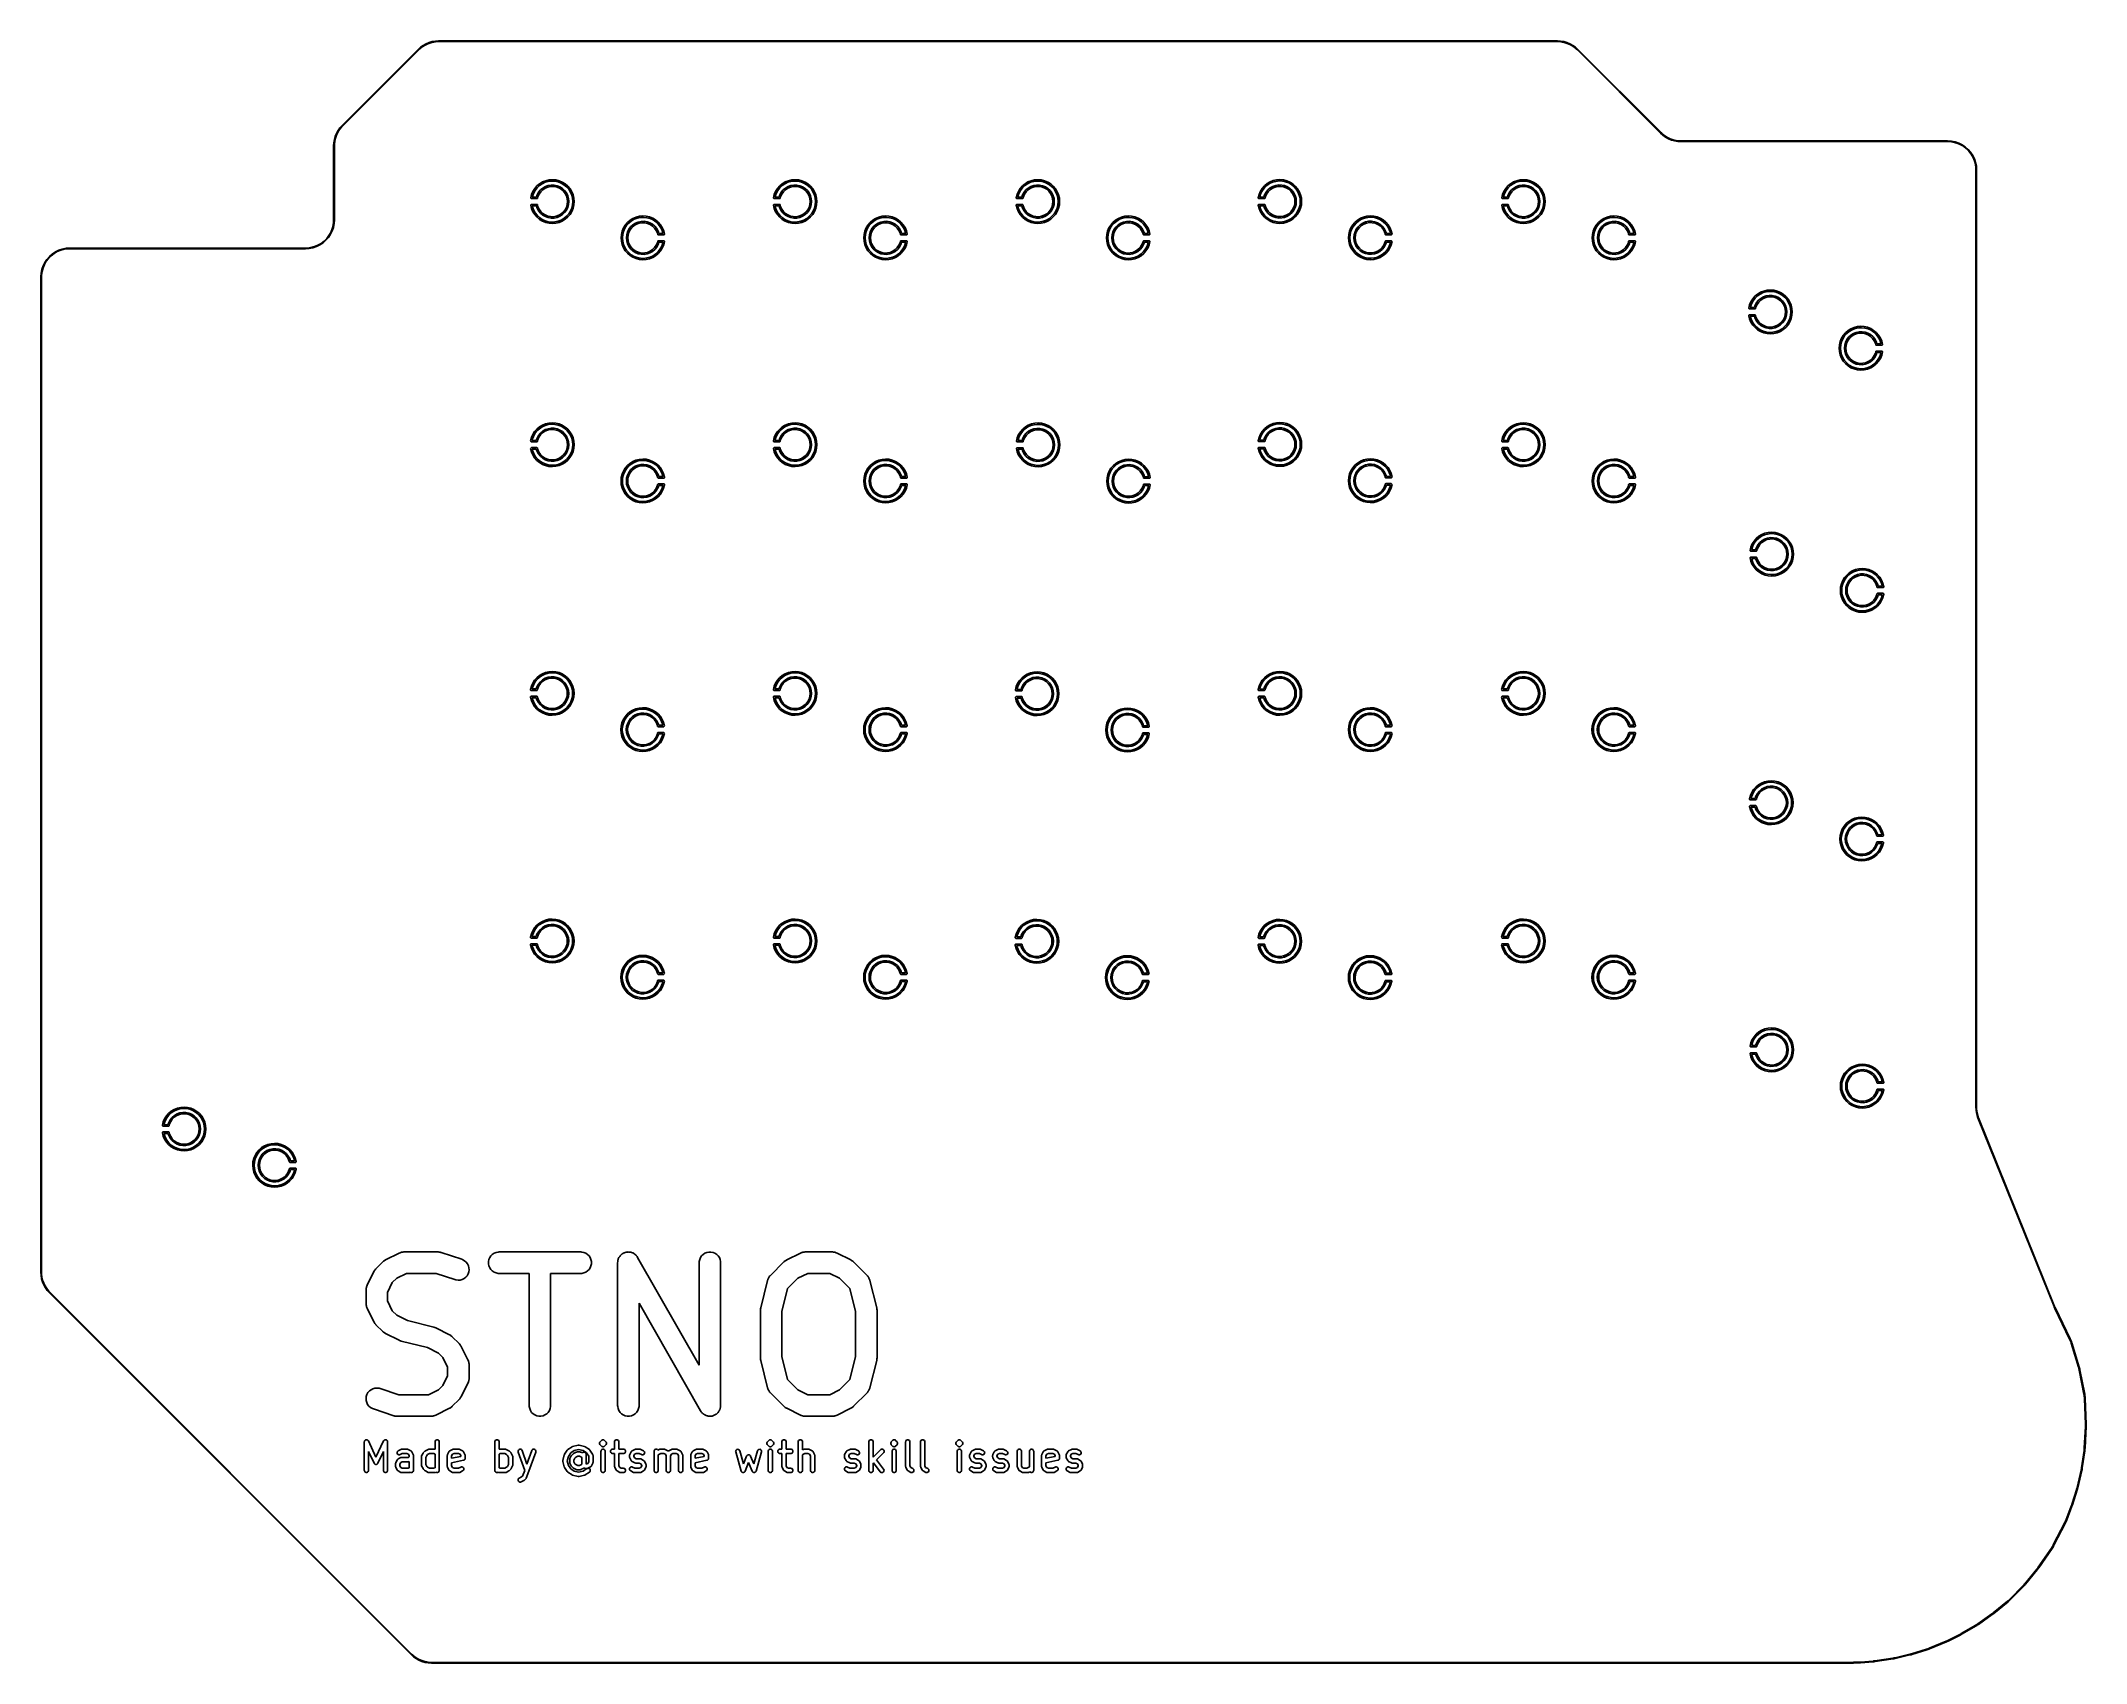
# Model space of a CAD drawing. Extents: x 2.18 to 7.82, y -5.65 to -1.18.
import ezdxf

# ---------------------------------------------------------------- set-up
doc = ezdxf.new("R2010")
doc.units = 0
doc.header["$MEASUREMENT"] = 0
doc.layers.add('BLACK', color=7, linetype='CONTINUOUS')

msp = doc.modelspace()

# ---------------------------------------------------------------- linework, layer by layer
at = {"layer": 'BLACK', "linetype": 'CONTINUOUS'}
for p, q in [((3.2543, -1.1846), (3.2629, -1.1821)), ((3.2676, -1.1831), (3.2591, -1.185)), ((3.2629, -1.1821), (3.2717, -1.1806)), ((3.2763, -1.1821), (3.2676, -1.1831)), ((3.2717, -1.1806), (3.2806, -1.1801)), ((3.2806, -1.1821), (3.2763, -1.1821)), ((3.2806, -1.1801), (3.2806, -1.1801)), ((3.2806, -1.1801), (6.365, -1.1801)), ((3.2806, -1.1801), (3.2806, -1.1801)), ((6.365, -1.1821), (3.2806, -1.1821)), ((3.2806, -1.1821), (3.2806, -1.1821)), ((3.2806, -1.1821), (3.2806, -1.1821)), ((6.365, -1.1801), (6.3739, -1.1806)), ((6.3694, -1.1821), (6.365, -1.1821)), ((6.3781, -1.1831), (6.3694, -1.1821)), ((6.3739, -1.1806), (6.3828, -1.1821)), ((6.3866, -1.185), (6.3781, -1.1831)), ((6.3828, -1.1821), (6.3914, -1.1846)), ((3.0145, -1.4132), (3.2243, -1.2035)), ((3.2257, -1.2049), (3.0159, -1.4146)), ((3.2243, -1.2035), (3.2309, -1.1975)), ((3.2243, -1.2035), (3.2243, -1.2035)), ((3.2243, -1.2035), (3.2243, -1.2035)), ((3.2288, -1.2018), (3.2257, -1.2049)), ((3.2257, -1.2049), (3.2257, -1.2049)), ((3.2356, -1.1963), (3.2288, -1.2018)), ((3.2309, -1.1975), (3.2382, -1.1923)), ((3.243, -1.1917), (3.2356, -1.1963)), ((3.2382, -1.1923), (3.2461, -1.188)), ((3.2508, -1.1879), (3.243, -1.1917)), ((3.2461, -1.188), (3.2543, -1.1846)), ((3.2591, -1.185), (3.2508, -1.1879)), ((6.3948, -1.1879), (6.3866, -1.185)), ((6.3914, -1.1846), (6.3996, -1.188)), ((6.4027, -1.1917), (6.3948, -1.1879)), ((6.3996, -1.188), (6.4074, -1.1923)), ((6.4101, -1.1963), (6.4027, -1.1917)), ((6.4074, -1.1923), (6.4147, -1.1975)), ((6.4169, -1.2018), (6.4101, -1.1963)), ((6.4147, -1.1975), (6.4214, -1.2035)), ((6.42, -1.2049), (6.4169, -1.2018)), ((6.6495, -1.4343), (6.42, -1.2049)), ((6.42, -1.2049), (6.42, -1.2049)), ((6.42, -1.2049), (6.42, -1.2049)), ((6.4214, -1.2035), (6.4214, -1.2035)), ((6.4214, -1.2035), (6.6509, -1.4329)), ((2.9911, -1.4696), (2.9916, -1.4607)), ((2.9916, -1.4607), (2.9931, -1.4519)), ((2.9931, -1.4519), (2.9956, -1.4433)), ((2.9941, -1.4566), (2.9931, -1.4653)), ((2.9931, -1.4653), (2.9931, -1.4696)), ((2.996, -1.4481), (2.9941, -1.4566)), ((2.9956, -1.4433), (2.999, -1.435)), ((2.9989, -1.4398), (2.996, -1.4481)), ((3.0027, -1.432), (2.9989, -1.4398)), ((2.999, -1.435), (3.0034, -1.4272)), ((3.0074, -1.4246), (3.0027, -1.432)), ((3.0034, -1.4272), (3.0085, -1.4199)), ((3.0128, -1.4177), (3.0074, -1.4246)), ((3.0085, -1.4199), (3.0145, -1.4133)), ((3.0159, -1.4146), (3.0128, -1.4177)), ((3.0145, -1.4133), (3.0145, -1.4132)), ((3.0159, -1.4146), (3.0159, -1.4146)), ((3.0159, -1.4146), (3.0159, -1.4146)), ((6.6561, -1.4403), (6.6495, -1.4343)), ((6.6495, -1.4343), (6.6495, -1.4343)), ((6.6495, -1.4343), (6.6495, -1.4343)), ((6.6509, -1.4329), (6.6509, -1.4329)), ((6.6509, -1.4329), (6.6509, -1.4329)), ((6.6509, -1.4329), (6.6509, -1.4329)), ((6.6509, -1.4329), (6.6509, -1.4329)), ((6.6509, -1.4329), (6.6539, -1.436)), ((6.6539, -1.436), (6.6608, -1.4415)), ((6.6634, -1.4455), (6.6561, -1.4403)), ((6.6608, -1.4415), (6.6682, -1.4461)), ((6.6713, -1.4498), (6.6634, -1.4455)), ((6.6682, -1.4461), (6.676, -1.4499)), ((6.6795, -1.4532), (6.6713, -1.4498)), ((6.676, -1.4499), (6.6843, -1.4528)), ((6.6881, -1.4557), (6.6795, -1.4532)), ((6.6843, -1.4528), (6.6928, -1.4547)), ((6.6969, -1.4572), (6.6881, -1.4557)), ((6.6928, -1.4547), (6.7015, -1.4557)), ((6.7058, -1.4577), (6.6969, -1.4572)), ((6.7015, -1.4557), (6.7058, -1.4557)), ((6.7058, -1.4557), (7.4409, -1.4557)), ((7.4409, -1.4577), (6.7058, -1.4577)), ((7.4409, -1.4557), (7.4514, -1.4564)), ((7.446, -1.4577), (7.4409, -1.4577)), ((7.4561, -1.459), (7.446, -1.4577)), ((7.4514, -1.4564), (7.4616, -1.4584)), ((7.466, -1.4616), (7.4561, -1.459)), ((7.4616, -1.4584), (7.4715, -1.4618)), ((7.4754, -1.4655), (7.466, -1.4616)), ((7.4715, -1.4618), (7.4808, -1.4664)), ((7.4842, -1.4706), (7.4754, -1.4655)), ((2.9911, -1.6732), (2.9911, -1.4696)), ((2.9931, -1.4696), (2.9931, -1.6732)), ((7.4808, -1.4664), (7.4895, -1.4722)), ((7.4923, -1.4768), (7.4842, -1.4706)), ((7.4895, -1.4722), (7.4973, -1.4791)), ((7.4995, -1.4841), (7.4923, -1.4768)), ((7.4973, -1.4791), (7.5042, -1.4869)), ((7.5057, -1.4921), (7.4995, -1.4841)), ((7.5042, -1.4869), (7.51, -1.4956)), ((7.5108, -1.501), (7.5057, -1.4921)), ((7.51, -1.4956), (7.5146, -1.5049)), ((7.5147, -1.5104), (7.5108, -1.501)), ((7.5146, -1.5049), (7.518, -1.5148)), ((7.5174, -1.5202), (7.5147, -1.5104)), ((7.5187, -1.5303), (7.5174, -1.5202)), ((7.518, -1.5148), (7.52, -1.525)), ((3.5517, -1.5797), (3.559, -1.5737)), ((3.5585, -1.5787), (3.5519, -1.585)), ((3.566, -1.5736), (3.5585, -1.5787)), ((3.559, -1.5737), (3.567, -1.5688)), ((3.5742, -1.5698), (3.566, -1.5736)), ((3.567, -1.5688), (3.5758, -1.5653)), ((3.5829, -1.5673), (3.5742, -1.5698)), ((3.5749, -1.5814), (3.5827, -1.5786)), ((3.5758, -1.5653), (3.585, -1.5632)), ((3.5827, -1.5786), (3.5909, -1.5773)), ((3.5919, -1.5663), (3.5829, -1.5673)), ((3.585, -1.5632), (3.5944, -1.5625)), ((3.5909, -1.5773), (3.5992, -1.5775)), ((3.601, -1.5667), (3.5919, -1.5663)), ((3.5944, -1.5625), (3.6037, -1.5633)), ((3.5992, -1.5775), (3.6073, -1.5792)), ((3.6099, -1.5686), (3.601, -1.5667)), ((3.6037, -1.5633), (3.6129, -1.5656)), ((3.6183, -1.5718), (3.6099, -1.5686)), ((3.6129, -1.5656), (3.6216, -1.5692)), ((3.6262, -1.5764), (3.6183, -1.5718)), ((3.6216, -1.5692), (3.6296, -1.5742)), ((3.6332, -1.5821), (3.6262, -1.5764)), ((3.6296, -1.5742), (3.6367, -1.5803)), ((4.2208, -1.5797), (4.2281, -1.5737)), ((4.2276, -1.5787), (4.221, -1.585)), ((4.2351, -1.5736), (4.2276, -1.5787)), ((4.2281, -1.5737), (4.2361, -1.5688)), ((4.2433, -1.5698), (4.2351, -1.5736)), ((4.2361, -1.5688), (4.2449, -1.5653)), ((4.252, -1.5673), (4.2433, -1.5698)), ((4.244, -1.5814), (4.2518, -1.5786)), ((4.2449, -1.5653), (4.254, -1.5632)), ((4.2518, -1.5786), (4.26, -1.5773)), ((4.261, -1.5663), (4.252, -1.5673)), ((4.254, -1.5632), (4.2634, -1.5625)), ((4.26, -1.5773), (4.2683, -1.5775)), ((4.2701, -1.5667), (4.261, -1.5663)), ((4.2634, -1.5625), (4.2728, -1.5633)), ((4.2683, -1.5775), (4.2764, -1.5792)), ((4.279, -1.5686), (4.2701, -1.5667)), ((4.2728, -1.5633), (4.282, -1.5656)), ((4.2874, -1.5718), (4.279, -1.5686)), ((4.282, -1.5656), (4.2907, -1.5692)), ((4.2953, -1.5764), (4.2874, -1.5718)), ((4.2907, -1.5692), (4.2987, -1.5742)), ((4.3023, -1.5821), (4.2953, -1.5764)), ((4.2987, -1.5742), (4.3058, -1.5803)), ((4.8901, -1.5797), (4.8973, -1.5737)), ((4.8968, -1.5787), (4.8903, -1.585)), ((4.9044, -1.5736), (4.8968, -1.5787)), ((4.8973, -1.5737), (4.9054, -1.5688)), ((4.9126, -1.5698), (4.9044, -1.5736)), ((4.9054, -1.5688), (4.9142, -1.5653)), ((4.9213, -1.5673), (4.9126, -1.5698)), ((4.9133, -1.5814), (4.9211, -1.5786)), ((4.9142, -1.5653), (4.9233, -1.5632)), ((4.9211, -1.5786), (4.9293, -1.5773)), ((4.9303, -1.5663), (4.9213, -1.5673)), ((4.9233, -1.5632), (4.9327, -1.5625)), ((4.9293, -1.5773), (4.9376, -1.5775)), ((4.9394, -1.5667), (4.9303, -1.5663)), ((4.9327, -1.5625), (4.9421, -1.5633)), ((4.9376, -1.5775), (4.9457, -1.5792)), ((4.9483, -1.5686), (4.9394, -1.5667)), ((4.9421, -1.5633), (4.9513, -1.5656)), ((4.9567, -1.5718), (4.9483, -1.5686)), ((4.9513, -1.5656), (4.96, -1.5692)), ((4.9646, -1.5764), (4.9567, -1.5718)), ((4.96, -1.5692), (4.968, -1.5742)), ((4.9716, -1.5821), (4.9646, -1.5764)), ((4.968, -1.5742), (4.9751, -1.5803)), ((5.5574, -1.5795), (5.5647, -1.5735)), ((5.5642, -1.5785), (5.5576, -1.5848)), ((5.5717, -1.5734), (5.5642, -1.5785)), ((5.5647, -1.5735), (5.5727, -1.5686)), ((5.5799, -1.5696), (5.5717, -1.5734)), ((5.5727, -1.5686), (5.5815, -1.5651)), ((5.5886, -1.5671), (5.5799, -1.5696)), ((5.5806, -1.5812), (5.5884, -1.5784)), ((5.5815, -1.5651), (5.5907, -1.563)), ((5.5884, -1.5784), (5.5966, -1.5771)), ((5.5976, -1.5661), (5.5886, -1.5671)), ((5.5907, -1.563), (5.6001, -1.5623)), ((5.5966, -1.5771), (5.6049, -1.5773)), ((5.6067, -1.5665), (5.5976, -1.5661)), ((5.6001, -1.5623), (5.6094, -1.5631)), ((5.6049, -1.5773), (5.613, -1.579)), ((5.6156, -1.5684), (5.6067, -1.5665)), ((5.6094, -1.5631), (5.6186, -1.5654)), ((5.6241, -1.5716), (5.6156, -1.5684)), ((5.6186, -1.5654), (5.6273, -1.569)), ((5.6319, -1.5762), (5.6241, -1.5716)), ((5.6273, -1.569), (5.6353, -1.574)), ((5.6389, -1.5819), (5.6319, -1.5762)), ((5.6353, -1.574), (5.6424, -1.5801)), ((6.2287, -1.5797), (6.2359, -1.5737)), ((6.2354, -1.5787), (6.2288, -1.585)), ((6.2429, -1.5736), (6.2354, -1.5787)), ((6.2359, -1.5737), (6.244, -1.5688)), ((6.2512, -1.5698), (6.2429, -1.5736)), ((6.244, -1.5688), (6.2527, -1.5653)), ((6.2599, -1.5673), (6.2512, -1.5698)), ((6.2518, -1.5814), (6.2597, -1.5786)), ((6.2527, -1.5653), (6.2619, -1.5632)), ((6.2597, -1.5786), (6.2679, -1.5773)), ((6.2689, -1.5663), (6.2599, -1.5673)), ((6.2619, -1.5632), (6.2713, -1.5625)), ((6.2679, -1.5773), (6.2761, -1.5775)), ((6.278, -1.5667), (6.2689, -1.5663)), ((6.2713, -1.5625), (6.2807, -1.5633)), ((6.2761, -1.5775), (6.2842, -1.5792)), ((6.2868, -1.5686), (6.278, -1.5667)), ((6.2807, -1.5633), (6.2899, -1.5656)), ((6.2953, -1.5718), (6.2868, -1.5686)), ((6.2899, -1.5656), (6.2985, -1.5692)), ((6.3032, -1.5764), (6.2953, -1.5718)), ((6.2985, -1.5692), (6.3065, -1.5742)), ((6.3102, -1.5821), (6.3032, -1.5764)), ((6.3065, -1.5742), (6.3137, -1.5803)), ((7.5187, -1.5354), (7.5187, -1.5303)), ((7.5187, -4.1186), (7.5187, -1.5354)), ((7.52, -1.525), (7.5207, -1.5354)), ((7.5207, -1.5354), (7.5207, -4.1186)), ((3.5345, -1.6125), (3.5368, -1.6034)), ((3.5346, -1.6134), (3.5345, -1.6125)), ((3.5345, -1.6332), (3.5346, -1.6323)), ((3.5368, -1.6423), (3.5345, -1.6332)), ((3.5345, -1.6332), (3.5345, -1.6332)), ((3.5346, -1.6136), (3.5346, -1.6134)), ((3.5346, -1.6137), (3.5346, -1.6136)), ((3.5346, -1.6136), (3.5346, -1.6136)), ((3.5355, -1.6146), (3.5346, -1.6137)), ((3.5346, -1.632), (3.5355, -1.6311)), ((3.5346, -1.6321), (3.5346, -1.632)), ((3.5346, -1.632), (3.5346, -1.632)), ((3.5346, -1.6323), (3.5346, -1.6321)), ((3.5356, -1.6146), (3.5355, -1.6146)), ((3.5355, -1.6311), (3.5356, -1.6311)), ((3.5356, -1.6147), (3.5356, -1.6146)), ((3.5364, -1.6148), (3.5356, -1.6147)), ((3.5356, -1.631), (3.5364, -1.6309)), ((3.5356, -1.6311), (3.5356, -1.631)), ((3.5366, -1.6148), (3.5364, -1.6148)), ((3.5364, -1.6309), (3.5514, -1.6309)), ((3.5367, -1.6148), (3.5366, -1.6148)), ((3.5514, -1.6148), (3.5367, -1.6148)), ((3.5367, -1.6148), (3.5367, -1.6148)), ((3.5368, -1.6034), (3.5405, -1.5947)), ((3.5391, -1.6087), (3.5387, -1.6109)), ((3.5387, -1.6109), (3.55, -1.6109)), ((3.55, -1.6348), (3.5387, -1.6348)), ((3.5387, -1.6348), (3.5391, -1.637)), ((3.5421, -1.6002), (3.5391, -1.6087)), ((3.5405, -1.5947), (3.5455, -1.5868)), ((3.5464, -1.5922), (3.5421, -1.6002)), ((3.5455, -1.5868), (3.5517, -1.5797)), ((3.5519, -1.585), (3.5464, -1.5922)), ((3.55, -1.6109), (3.5521, -1.6045)), ((3.5521, -1.6411), (3.55, -1.6348)), ((3.5515, -1.6148), (3.5514, -1.6148)), ((3.5514, -1.6309), (3.5515, -1.6309)), ((3.5516, -1.6148), (3.5515, -1.6148)), ((3.5515, -1.6309), (3.5516, -1.6309)), ((3.5522, -1.6147), (3.5516, -1.6148)), ((3.5516, -1.6148), (3.5516, -1.6148)), ((3.5516, -1.6309), (3.5517, -1.6309)), ((3.5517, -1.6309), (3.5522, -1.631)), ((3.5521, -1.6045), (3.5561, -1.5973)), ((3.5524, -1.6145), (3.5522, -1.6147)), ((3.5522, -1.631), (3.5523, -1.6312)), ((3.5523, -1.6312), (3.5527, -1.6313)), ((3.5527, -1.6143), (3.5524, -1.6145)), ((3.553, -1.6138), (3.5527, -1.6143)), ((3.5527, -1.6313), (3.553, -1.6319)), ((3.5532, -1.6136), (3.553, -1.6138)), ((3.553, -1.6319), (3.5532, -1.6321)), ((3.5533, -1.6133), (3.5532, -1.6134)), ((3.5532, -1.6134), (3.5532, -1.6136)), ((3.5532, -1.6321), (3.5532, -1.6322)), ((3.5532, -1.6322), (3.5533, -1.6324)), ((3.5542, -1.6094), (3.5533, -1.6133)), ((3.5533, -1.6324), (3.5533, -1.6324)), ((3.5533, -1.6324), (3.5542, -1.6362)), ((3.5574, -1.6023), (3.5542, -1.6094)), ((3.5561, -1.5973), (3.5614, -1.5908)), ((3.5619, -1.5958), (3.5574, -1.6023)), ((3.5614, -1.5908), (3.5677, -1.5855)), ((3.5675, -1.5903), (3.5619, -1.5958)), ((3.574, -1.586), (3.5675, -1.5903)), ((3.5677, -1.5855), (3.5749, -1.5814)), ((3.5813, -1.5829), (3.574, -1.586)), ((3.5889, -1.5812), (3.5813, -1.5829)), ((3.5968, -1.5811), (3.5889, -1.5812)), ((3.6045, -1.5823), (3.5968, -1.5811)), ((3.6119, -1.585), (3.6045, -1.5823)), ((3.6073, -1.5792), (3.615, -1.5824)), ((3.6186, -1.589), (3.6119, -1.585)), ((3.615, -1.5824), (3.6219, -1.5868)), ((3.6245, -1.5943), (3.6186, -1.589)), ((3.6219, -1.5868), (3.628, -1.5925)), ((3.6293, -1.6005), (3.6245, -1.5943)), ((3.628, -1.5925), (3.6329, -1.5992)), ((3.6329, -1.6075), (3.6293, -1.6005)), ((3.6329, -1.5992), (3.6365, -1.6066)), ((3.635, -1.615), (3.6329, -1.6075)), ((3.6329, -1.6382), (3.635, -1.6307)), ((3.6392, -1.5889), (3.6332, -1.5821)), ((3.6358, -1.6228), (3.635, -1.615)), ((3.635, -1.6307), (3.6358, -1.6228)), ((3.6365, -1.6066), (3.6388, -1.6146)), ((3.6388, -1.6311), (3.6365, -1.6391)), ((3.6367, -1.5803), (3.6428, -1.5875)), ((3.6388, -1.6146), (3.6395, -1.6228)), ((3.6395, -1.6228), (3.6388, -1.6311)), ((3.644, -1.5966), (3.6392, -1.5889)), ((3.6428, -1.5875), (3.6477, -1.5956)), ((3.6476, -1.605), (3.644, -1.5966)), ((3.6497, -1.6138), (3.6476, -1.605)), ((3.6476, -1.6407), (3.6498, -1.6319)), ((3.6477, -1.5956), (3.6513, -1.6043)), ((3.6505, -1.6228), (3.6497, -1.6138)), ((3.6498, -1.6319), (3.6505, -1.6228)), ((3.6513, -1.6043), (3.6535, -1.6134)), ((3.6535, -1.6322), (3.6513, -1.6414)), ((3.6535, -1.6134), (3.6542, -1.6228)), ((3.6542, -1.6228), (3.6535, -1.6322)), ((4.2035, -1.6125), (4.2059, -1.6034)), ((4.2037, -1.6134), (4.2035, -1.6125)), ((4.2036, -1.6332), (4.2037, -1.6323)), ((4.2059, -1.6423), (4.2036, -1.6332)), ((4.2036, -1.6332), (4.2036, -1.6332)), ((4.2037, -1.6136), (4.2037, -1.6134)), ((4.2037, -1.6137), (4.2037, -1.6136)), ((4.2037, -1.6136), (4.2037, -1.6136)), ((4.2046, -1.6146), (4.2037, -1.6137)), ((4.2037, -1.632), (4.2046, -1.6311)), ((4.2037, -1.6321), (4.2037, -1.632)), ((4.2037, -1.632), (4.2037, -1.632)), ((4.2037, -1.6323), (4.2037, -1.6321)), ((4.2047, -1.6146), (4.2046, -1.6146)), ((4.2046, -1.6311), (4.2047, -1.6311)), ((4.2047, -1.6147), (4.2047, -1.6146)), ((4.2055, -1.6148), (4.2047, -1.6147)), ((4.2047, -1.631), (4.2055, -1.6309)), ((4.2047, -1.6311), (4.2047, -1.631)), ((4.2057, -1.6148), (4.2055, -1.6148)), ((4.2055, -1.6309), (4.2205, -1.6309)), ((4.2058, -1.6148), (4.2057, -1.6148)), ((4.2205, -1.6148), (4.2058, -1.6148)), ((4.2058, -1.6148), (4.2058, -1.6148)), ((4.2059, -1.6034), (4.2096, -1.5947)), ((4.2082, -1.6087), (4.2078, -1.6109)), ((4.2078, -1.6109), (4.2191, -1.6109)), ((4.2191, -1.6348), (4.2078, -1.6348)), ((4.2078, -1.6348), (4.2082, -1.637)), ((4.2112, -1.6002), (4.2082, -1.6087)), ((4.2096, -1.5947), (4.2146, -1.5868)), ((4.2154, -1.5922), (4.2112, -1.6002)), ((4.2146, -1.5868), (4.2208, -1.5797)), ((4.221, -1.585), (4.2154, -1.5922)), ((4.2191, -1.6109), (4.2212, -1.6045)), ((4.2212, -1.6411), (4.2191, -1.6348)), ((4.2206, -1.6148), (4.2205, -1.6148)), ((4.2205, -1.6309), (4.2206, -1.6309)), ((4.2207, -1.6148), (4.2206, -1.6148)), ((4.2206, -1.6309), (4.2207, -1.6309)), ((4.2212, -1.6147), (4.2207, -1.6148)), ((4.2207, -1.6148), (4.2207, -1.6148)), ((4.2207, -1.6309), (4.2208, -1.6309)), ((4.2208, -1.6309), (4.2212, -1.631)), ((4.2212, -1.6045), (4.2252, -1.5973)), ((4.2214, -1.6145), (4.2212, -1.6147)), ((4.2212, -1.631), (4.2214, -1.6312)), ((4.2218, -1.6143), (4.2214, -1.6145)), ((4.2214, -1.6312), (4.2218, -1.6313)), ((4.2221, -1.6138), (4.2218, -1.6143)), ((4.2218, -1.6313), (4.2221, -1.6319)), ((4.2223, -1.6136), (4.2221, -1.6138)), ((4.2221, -1.6319), (4.2223, -1.6321)), ((4.2224, -1.6133), (4.2223, -1.6134)), ((4.2223, -1.6134), (4.2223, -1.6136)), ((4.2223, -1.6321), (4.2223, -1.6322)), ((4.2223, -1.6322), (4.2224, -1.6324)), ((4.2233, -1.6094), (4.2224, -1.6133)), ((4.2224, -1.6324), (4.2224, -1.6324)), ((4.2224, -1.6324), (4.2233, -1.6362)), ((4.2265, -1.6023), (4.2233, -1.6094)), ((4.2252, -1.5973), (4.2305, -1.5908)), ((4.231, -1.5958), (4.2265, -1.6023)), ((4.2305, -1.5908), (4.2368, -1.5855)), ((4.2366, -1.5903), (4.231, -1.5958)), ((4.2431, -1.586), (4.2366, -1.5903)), ((4.2368, -1.5855), (4.244, -1.5814)), ((4.2503, -1.5829), (4.2431, -1.586)), ((4.258, -1.5812), (4.2503, -1.5829)), ((4.2659, -1.5811), (4.258, -1.5812)), ((4.2736, -1.5823), (4.2659, -1.5811)), ((4.281, -1.585), (4.2736, -1.5823)), ((4.2764, -1.5792), (4.284, -1.5824)), ((4.2877, -1.589), (4.281, -1.585)), ((4.284, -1.5824), (4.291, -1.5868)), ((4.2936, -1.5943), (4.2877, -1.589)), ((4.291, -1.5868), (4.2971, -1.5925)), ((4.2984, -1.6005), (4.2936, -1.5943)), ((4.2971, -1.5925), (4.302, -1.5992)), ((4.302, -1.6075), (4.2984, -1.6005)), ((4.302, -1.5992), (4.3056, -1.6066)), ((4.3041, -1.615), (4.302, -1.6075)), ((4.302, -1.6382), (4.3041, -1.6307)), ((4.3083, -1.5889), (4.3023, -1.5821)), ((4.3049, -1.6228), (4.3041, -1.615)), ((4.3041, -1.6307), (4.3049, -1.6228)), ((4.3056, -1.6066), (4.3079, -1.6146)), ((4.3079, -1.6311), (4.3056, -1.6391)), ((4.3058, -1.5803), (4.3119, -1.5875)), ((4.3079, -1.6146), (4.3086, -1.6228)), ((4.3086, -1.6228), (4.3079, -1.6311)), ((4.3131, -1.5966), (4.3083, -1.5889)), ((4.3119, -1.5875), (4.3168, -1.5956)), ((4.3167, -1.605), (4.3131, -1.5966)), ((4.3188, -1.6138), (4.3167, -1.605)), ((4.3167, -1.6407), (4.3188, -1.6319)), ((4.3168, -1.5956), (4.3204, -1.6043)), ((4.3196, -1.6228), (4.3188, -1.6138)), ((4.3188, -1.6319), (4.3196, -1.6228)), ((4.3204, -1.6043), (4.3226, -1.6134)), ((4.3226, -1.6322), (4.3204, -1.6414)), ((4.3226, -1.6134), (4.3233, -1.6228)), ((4.3233, -1.6228), (4.3226, -1.6322)), ((4.8728, -1.6125), (4.8752, -1.6034)), ((4.873, -1.6134), (4.8728, -1.6125)), ((4.8728, -1.6332), (4.873, -1.6323)), ((4.8752, -1.6423), (4.8728, -1.6332)), ((4.8728, -1.6332), (4.8728, -1.6332)), ((4.873, -1.6136), (4.873, -1.6134)), ((4.873, -1.6137), (4.873, -1.6136)), ((4.873, -1.6136), (4.873, -1.6136)), ((4.8739, -1.6146), (4.873, -1.6137)), ((4.873, -1.632), (4.8739, -1.6311)), ((4.873, -1.6321), (4.873, -1.632)), ((4.873, -1.632), (4.873, -1.632)), ((4.873, -1.6323), (4.873, -1.6321)), ((4.874, -1.6146), (4.8739, -1.6146)), ((4.8739, -1.6311), (4.874, -1.6311)), ((4.874, -1.6147), (4.874, -1.6146)), ((4.8748, -1.6148), (4.874, -1.6147)), ((4.874, -1.631), (4.8748, -1.6309)), ((4.874, -1.6311), (4.874, -1.631)), ((4.875, -1.6148), (4.8748, -1.6148)), ((4.8748, -1.6309), (4.8898, -1.6309)), ((4.8751, -1.6148), (4.875, -1.6148)), ((4.8898, -1.6148), (4.8751, -1.6148)), ((4.8751, -1.6148), (4.8751, -1.6148)), ((4.8752, -1.6034), (4.8789, -1.5947)), ((4.8775, -1.6087), (4.8771, -1.6109)), ((4.8771, -1.6109), (4.8884, -1.6109)), ((4.8884, -1.6348), (4.8771, -1.6348)), ((4.8771, -1.6348), (4.8775, -1.637)), ((4.8804, -1.6002), (4.8775, -1.6087)), ((4.8789, -1.5947), (4.8839, -1.5868)), ((4.8847, -1.5922), (4.8804, -1.6002)), ((4.8839, -1.5868), (4.8901, -1.5797)), ((4.8903, -1.585), (4.8847, -1.5922)), ((4.8884, -1.6109), (4.8905, -1.6045)), ((4.8905, -1.6411), (4.8884, -1.6348)), ((4.8899, -1.6148), (4.8898, -1.6148)), ((4.8898, -1.6309), (4.8899, -1.6309)), ((4.89, -1.6148), (4.8899, -1.6148)), ((4.8899, -1.6148), (4.8899, -1.6148)), ((4.8899, -1.6309), (4.8899, -1.6309)), ((4.8899, -1.6309), (4.8901, -1.6309)), ((4.8905, -1.6147), (4.89, -1.6148)), ((4.8901, -1.6309), (4.8905, -1.631)), ((4.8905, -1.6045), (4.8945, -1.5973)), ((4.8907, -1.6145), (4.8905, -1.6147)), ((4.8905, -1.631), (4.8907, -1.6312)), ((4.8911, -1.6143), (4.8907, -1.6145)), ((4.8907, -1.6312), (4.8911, -1.6313)), ((4.8914, -1.6138), (4.8911, -1.6143)), ((4.8911, -1.6313), (4.8914, -1.6319)), ((4.8916, -1.6136), (4.8914, -1.6138)), ((4.8914, -1.6319), (4.8916, -1.6321)), ((4.8917, -1.6133), (4.8916, -1.6134)), ((4.8916, -1.6134), (4.8916, -1.6136)), ((4.8916, -1.6321), (4.8916, -1.6322)), ((4.8916, -1.6322), (4.8917, -1.6324)), ((4.8926, -1.6094), (4.8917, -1.6133)), ((4.8917, -1.6324), (4.8917, -1.6324)), ((4.8917, -1.6324), (4.8926, -1.6362)), ((4.8958, -1.6023), (4.8926, -1.6094)), ((4.8945, -1.5973), (4.8998, -1.5908)), ((4.9003, -1.5958), (4.8958, -1.6023)), ((4.8998, -1.5908), (4.9061, -1.5855)), ((4.9059, -1.5903), (4.9003, -1.5958)), ((4.9124, -1.586), (4.9059, -1.5903)), ((4.9061, -1.5855), (4.9133, -1.5814)), ((4.9196, -1.5829), (4.9124, -1.586)), ((4.9273, -1.5812), (4.9196, -1.5829)), ((4.9352, -1.5811), (4.9273, -1.5812)), ((4.9429, -1.5823), (4.9352, -1.5811)), ((4.9503, -1.585), (4.9429, -1.5823)), ((4.9457, -1.5792), (4.9533, -1.5824)), ((4.957, -1.589), (4.9503, -1.585)), ((4.9533, -1.5824), (4.9603, -1.5868)), ((4.9629, -1.5943), (4.957, -1.589)), ((4.9603, -1.5868), (4.9664, -1.5925)), ((4.9677, -1.6005), (4.9629, -1.5943)), ((4.9664, -1.5925), (4.9713, -1.5992)), ((4.9712, -1.6075), (4.9677, -1.6005)), ((4.9734, -1.615), (4.9712, -1.6075)), ((4.9712, -1.6382), (4.9734, -1.6307)), ((4.9713, -1.5992), (4.9749, -1.6066)), ((4.9776, -1.5889), (4.9716, -1.5821)), ((4.9742, -1.6228), (4.9734, -1.615)), ((4.9734, -1.6307), (4.9742, -1.6228)), ((4.9749, -1.6066), (4.9772, -1.6146)), ((4.9772, -1.6311), (4.9749, -1.6391)), ((4.9751, -1.5803), (4.9812, -1.5875)), ((4.9772, -1.6146), (4.9779, -1.6228)), ((4.9779, -1.6228), (4.9772, -1.6311)), ((4.9824, -1.5966), (4.9776, -1.5889)), ((4.9812, -1.5875), (4.9861, -1.5956)), ((4.986, -1.605), (4.9824, -1.5966)), ((4.9881, -1.6138), (4.986, -1.605)), ((4.986, -1.6407), (4.9881, -1.6319)), ((4.9861, -1.5956), (4.9897, -1.6043)), ((4.9889, -1.6228), (4.9881, -1.6138)), ((4.9881, -1.6319), (4.9889, -1.6228)), ((4.9897, -1.6043), (4.9919, -1.6134)), ((4.9919, -1.6322), (4.9897, -1.6414)), ((4.9919, -1.6134), (4.9926, -1.6228)), ((4.9926, -1.6228), (4.9919, -1.6322)), ((5.5402, -1.6123), (5.5425, -1.6032)), ((5.5403, -1.6132), (5.5402, -1.6123)), ((5.5402, -1.633), (5.5403, -1.6321)), ((5.5425, -1.6421), (5.5402, -1.633)), ((5.5402, -1.633), (5.5402, -1.633)), ((5.5403, -1.6134), (5.5403, -1.6132)), ((5.5403, -1.6135), (5.5403, -1.6134)), ((5.5403, -1.6134), (5.5403, -1.6134)), ((5.5412, -1.6144), (5.5403, -1.6135)), ((5.5403, -1.6318), (5.5412, -1.6309)), ((5.5403, -1.6319), (5.5403, -1.6318)), ((5.5403, -1.6318), (5.5403, -1.6318)), ((5.5403, -1.6321), (5.5403, -1.6319)), ((5.5413, -1.6144), (5.5412, -1.6144)), ((5.5412, -1.6309), (5.5413, -1.6309)), ((5.5414, -1.6145), (5.5413, -1.6144)), ((5.5413, -1.6309), (5.5414, -1.6308)), ((5.5421, -1.6146), (5.5414, -1.6145)), ((5.5414, -1.6308), (5.5421, -1.6307)), ((5.5423, -1.6146), (5.5421, -1.6146)), ((5.5421, -1.6307), (5.5571, -1.6307)), ((5.5424, -1.6146), (5.5423, -1.6146)), ((5.5571, -1.6146), (5.5424, -1.6146)), ((5.5424, -1.6146), (5.5424, -1.6146)), ((5.5425, -1.6032), (5.5462, -1.5946)), ((5.5448, -1.6085), (5.5444, -1.6107)), ((5.5444, -1.6107), (5.5557, -1.6107)), ((5.5557, -1.6346), (5.5444, -1.6346)), ((5.5444, -1.6346), (5.5448, -1.6368)), ((5.5478, -1.6), (5.5448, -1.6085)), ((5.5462, -1.5946), (5.5512, -1.5866)), ((5.5521, -1.592), (5.5478, -1.6)), ((5.5512, -1.5866), (5.5574, -1.5795)), ((5.5576, -1.5848), (5.5521, -1.592)), ((5.5557, -1.6107), (5.5578, -1.6043)), ((5.5578, -1.641), (5.5557, -1.6346)), ((5.5572, -1.6146), (5.5571, -1.6146)), ((5.5571, -1.6307), (5.5572, -1.6307)), ((5.5573, -1.6146), (5.5572, -1.6146)), ((5.5572, -1.6307), (5.5573, -1.6307)), ((5.5579, -1.6145), (5.5573, -1.6146)), ((5.5573, -1.6146), (5.5573, -1.6146)), ((5.5573, -1.6307), (5.5574, -1.6307)), ((5.5574, -1.6307), (5.5579, -1.6308)), ((5.5578, -1.6043), (5.5618, -1.5971)), ((5.5581, -1.6143), (5.5579, -1.6145)), ((5.5579, -1.6308), (5.558, -1.631)), ((5.558, -1.631), (5.5584, -1.6311)), ((5.5584, -1.6141), (5.5581, -1.6143)), ((5.5587, -1.6136), (5.5584, -1.6141)), ((5.5584, -1.6311), (5.5587, -1.6317)), ((5.5589, -1.6134), (5.5587, -1.6136)), ((5.5587, -1.6317), (5.5589, -1.6319)), ((5.559, -1.6131), (5.5589, -1.6132)), ((5.5589, -1.6132), (5.5589, -1.6134)), ((5.5589, -1.6319), (5.5589, -1.632)), ((5.5589, -1.632), (5.559, -1.6322)), ((5.5599, -1.6093), (5.559, -1.6131)), ((5.559, -1.6322), (5.559, -1.6322)), ((5.559, -1.6322), (5.5599, -1.636)), ((5.5631, -1.6021), (5.5599, -1.6093)), ((5.5618, -1.5971), (5.5671, -1.5906)), ((5.5676, -1.5956), (5.5631, -1.6021)), ((5.5671, -1.5906), (5.5734, -1.5853)), ((5.5732, -1.5901), (5.5676, -1.5956)), ((5.5797, -1.5858), (5.5732, -1.5901)), ((5.5734, -1.5853), (5.5806, -1.5812)), ((5.587, -1.5827), (5.5797, -1.5858)), ((5.5946, -1.5811), (5.587, -1.5827)), ((5.6025, -1.5809), (5.5946, -1.5811)), ((5.6102, -1.5821), (5.6025, -1.5809)), ((5.6176, -1.5848), (5.6102, -1.5821)), ((5.613, -1.579), (5.6207, -1.5822)), ((5.6244, -1.5888), (5.6176, -1.5848)), ((5.6207, -1.5822), (5.6276, -1.5866)), ((5.6302, -1.5941), (5.6244, -1.5888)), ((5.6276, -1.5866), (5.6337, -1.5923)), ((5.635, -1.6003), (5.6302, -1.5941)), ((5.6337, -1.5923), (5.6386, -1.599)), ((5.6386, -1.6073), (5.635, -1.6003)), ((5.6386, -1.599), (5.6423, -1.6064)), ((5.6408, -1.6148), (5.6386, -1.6073)), ((5.6386, -1.638), (5.6408, -1.6305)), ((5.6449, -1.5887), (5.6389, -1.5819)), ((5.6415, -1.6226), (5.6408, -1.6148)), ((5.6408, -1.6305), (5.6415, -1.6226)), ((5.6445, -1.6309), (5.6422, -1.6389)), ((5.6423, -1.6064), (5.6445, -1.6144)), ((5.6424, -1.5801), (5.6485, -1.5873)), ((5.6445, -1.6144), (5.6452, -1.6226)), ((5.6452, -1.6226), (5.6445, -1.6309)), ((5.6497, -1.5964), (5.6449, -1.5887)), ((5.6485, -1.5873), (5.6534, -1.5954)), ((5.6533, -1.6048), (5.6497, -1.5964)), ((5.6555, -1.6136), (5.6533, -1.6048)), ((5.6533, -1.6405), (5.6555, -1.6317)), ((5.6534, -1.5954), (5.657, -1.6041)), ((5.6562, -1.6226), (5.6555, -1.6136)), ((5.6555, -1.6317), (5.6562, -1.6226)), ((5.657, -1.6041), (5.6592, -1.6132)), ((5.6592, -1.632), (5.657, -1.6412)), ((5.6592, -1.6132), (5.6599, -1.6226)), ((5.6599, -1.6226), (5.6592, -1.632)), ((6.2114, -1.6125), (6.2137, -1.6034)), ((6.2115, -1.6134), (6.2114, -1.6125)), ((6.2114, -1.6332), (6.2115, -1.6323)), ((6.2138, -1.6423), (6.2114, -1.6332)), ((6.2114, -1.6332), (6.2114, -1.6332)), ((6.2115, -1.6136), (6.2115, -1.6134)), ((6.2116, -1.6136), (6.2115, -1.6136)), ((6.2115, -1.6321), (6.2116, -1.632)), ((6.2115, -1.6323), (6.2115, -1.6321)), ((6.2116, -1.6137), (6.2116, -1.6136)), ((6.2124, -1.6146), (6.2116, -1.6137)), ((6.2116, -1.632), (6.2124, -1.6311)), ((6.2116, -1.632), (6.2116, -1.632)), ((6.2126, -1.6146), (6.2124, -1.6146)), ((6.2124, -1.6311), (6.2126, -1.6311)), ((6.2126, -1.6147), (6.2126, -1.6146)), ((6.2134, -1.6148), (6.2126, -1.6147)), ((6.2126, -1.631), (6.2134, -1.6309)), ((6.2126, -1.6311), (6.2126, -1.631)), ((6.2136, -1.6148), (6.2134, -1.6148)), ((6.2134, -1.6309), (6.2284, -1.6309)), ((6.2137, -1.6148), (6.2136, -1.6148)), ((6.2136, -1.6148), (6.2136, -1.6148)), ((6.2137, -1.6034), (6.2175, -1.5947)), ((6.2284, -1.6148), (6.2137, -1.6148)), ((6.2161, -1.6087), (6.2157, -1.6109)), ((6.2157, -1.6109), (6.227, -1.6109)), ((6.227, -1.6348), (6.2157, -1.6348)), ((6.2157, -1.6348), (6.2161, -1.637)), ((6.219, -1.6002), (6.2161, -1.6087)), ((6.2175, -1.5947), (6.2225, -1.5868)), ((6.2233, -1.5922), (6.219, -1.6002)), ((6.2225, -1.5868), (6.2287, -1.5797)), ((6.2288, -1.585), (6.2233, -1.5922)), ((6.227, -1.6109), (6.2291, -1.6045)), ((6.2291, -1.6411), (6.227, -1.6348)), ((6.2285, -1.6148), (6.2284, -1.6148)), ((6.2284, -1.6309), (6.2285, -1.6309)), ((6.2286, -1.6148), (6.2285, -1.6148)), ((6.2285, -1.6148), (6.2285, -1.6148)), ((6.2285, -1.6309), (6.2285, -1.6309)), ((6.2285, -1.6309), (6.2286, -1.6309)), ((6.2291, -1.6147), (6.2286, -1.6148)), ((6.2286, -1.6309), (6.2291, -1.631)), ((6.2291, -1.6045), (6.2331, -1.5973)), ((6.2293, -1.6145), (6.2291, -1.6147)), ((6.2291, -1.631), (6.2293, -1.6312)), ((6.2297, -1.6143), (6.2293, -1.6145)), ((6.2293, -1.6312), (6.2297, -1.6313)), ((6.23, -1.6138), (6.2297, -1.6143)), ((6.2297, -1.6313), (6.23, -1.6319)), ((6.2302, -1.6136), (6.23, -1.6138)), ((6.23, -1.6319), (6.2302, -1.6321)), ((6.2303, -1.6133), (6.2302, -1.6134)), ((6.2302, -1.6134), (6.2302, -1.6136)), ((6.2302, -1.6321), (6.2302, -1.6322)), ((6.2302, -1.6322), (6.2303, -1.6324)), ((6.2312, -1.6094), (6.2303, -1.6133)), ((6.2303, -1.6324), (6.2303, -1.6324)), ((6.2303, -1.6324), (6.2312, -1.6362)), ((6.2344, -1.6023), (6.2312, -1.6094)), ((6.2331, -1.5973), (6.2383, -1.5908)), ((6.2389, -1.5958), (6.2344, -1.6023)), ((6.2383, -1.5908), (6.2447, -1.5855)), ((6.2445, -1.5903), (6.2389, -1.5958)), ((6.251, -1.586), (6.2445, -1.5903)), ((6.2447, -1.5855), (6.2518, -1.5814)), ((6.2582, -1.5829), (6.251, -1.586)), ((6.2659, -1.5812), (6.2582, -1.5829)), ((6.2737, -1.5811), (6.2659, -1.5812)), ((6.2815, -1.5823), (6.2737, -1.5811)), ((6.2889, -1.585), (6.2815, -1.5823)), ((6.2842, -1.5792), (6.2919, -1.5824)), ((6.2956, -1.589), (6.2889, -1.585)), ((6.2919, -1.5824), (6.2989, -1.5868)), ((6.3015, -1.5943), (6.2956, -1.589)), ((6.2989, -1.5868), (6.3049, -1.5925)), ((6.3063, -1.6005), (6.3015, -1.5943)), ((6.3049, -1.5925), (6.3099, -1.5992)), ((6.3098, -1.6075), (6.3063, -1.6005)), ((6.312, -1.615), (6.3098, -1.6075)), ((6.3098, -1.6382), (6.312, -1.6307)), ((6.3099, -1.5992), (6.3135, -1.6066)), ((6.3162, -1.5889), (6.3102, -1.5821)), ((6.3127, -1.6228), (6.312, -1.615)), ((6.312, -1.6307), (6.3127, -1.6228)), ((6.3135, -1.6066), (6.3157, -1.6146)), ((6.3157, -1.6311), (6.3135, -1.6391)), ((6.3137, -1.5803), (6.3198, -1.5875)), ((6.3157, -1.6146), (6.3165, -1.6228)), ((6.3165, -1.6228), (6.3157, -1.6311)), ((6.321, -1.5966), (6.3162, -1.5889)), ((6.3198, -1.5875), (6.3247, -1.5956)), ((6.3245, -1.605), (6.321, -1.5966)), ((6.3267, -1.6138), (6.3245, -1.605)), ((6.3246, -1.6407), (6.3267, -1.6319)), ((6.3247, -1.5956), (6.3283, -1.6043)), ((6.3274, -1.6228), (6.3267, -1.6138)), ((6.3267, -1.6319), (6.3274, -1.6228)), ((6.3283, -1.6043), (6.3305, -1.6134)), ((6.3305, -1.6322), (6.3283, -1.6414)), ((6.3305, -1.6134), (6.3312, -1.6228)), ((6.3312, -1.6228), (6.3305, -1.6322)), ((2.9872, -1.6983), (2.9898, -1.6884)), ((2.9898, -1.6884), (2.9911, -1.6783)), ((2.9924, -1.6836), (2.9904, -1.6939)), ((2.9911, -1.6783), (2.9911, -1.6732)), ((2.9931, -1.6732), (2.9924, -1.6836)), ((3.5405, -1.651), (3.5368, -1.6423)), ((3.5391, -1.637), (3.5421, -1.6455)), ((3.5455, -1.6589), (3.5405, -1.651)), ((3.5421, -1.6455), (3.5464, -1.6535)), ((3.5518, -1.666), (3.5455, -1.6589)), ((3.5464, -1.6535), (3.5519, -1.6607)), ((3.559, -1.672), (3.5518, -1.666)), ((3.5519, -1.6607), (3.5585, -1.667)), ((3.5561, -1.6484), (3.5521, -1.6411)), ((3.5542, -1.6362), (3.5574, -1.6434)), ((3.5614, -1.6548), (3.5561, -1.6484)), ((3.5574, -1.6434), (3.5619, -1.6498)), ((3.5585, -1.667), (3.566, -1.6721)), ((3.5671, -1.6769), (3.559, -1.672)), ((3.5677, -1.6602), (3.5614, -1.6548)), ((3.5619, -1.6498), (3.5675, -1.6553)), ((3.566, -1.6721), (3.5742, -1.6759)), ((3.5758, -1.6804), (3.5671, -1.6769)), ((3.5675, -1.6553), (3.574, -1.6597)), ((3.5749, -1.6643), (3.5677, -1.6602)), ((3.574, -1.6597), (3.5812, -1.6628)), ((3.5742, -1.6759), (3.583, -1.6783)), ((3.5827, -1.6671), (3.5749, -1.6643)), ((3.585, -1.6825), (3.5758, -1.6804)), ((3.5812, -1.6628), (3.5889, -1.6644)), ((3.5909, -1.6684), (3.5827, -1.6671)), ((3.583, -1.6783), (3.592, -1.6794)), ((3.5944, -1.6832), (3.585, -1.6825)), ((3.5889, -1.6644), (3.5968, -1.6646)), ((3.5992, -1.6682), (3.5909, -1.6684)), ((3.592, -1.6794), (3.601, -1.679)), ((3.6038, -1.6824), (3.5944, -1.6832)), ((3.5968, -1.6646), (3.6045, -1.6633)), ((3.6073, -1.6665), (3.5992, -1.6682)), ((3.601, -1.679), (3.6099, -1.6771)), ((3.6129, -1.6801), (3.6038, -1.6824)), ((3.6045, -1.6633), (3.6119, -1.6607)), ((3.6149, -1.6633), (3.6073, -1.6665)), ((3.6099, -1.6771), (3.6184, -1.6738)), ((3.6119, -1.6607), (3.6186, -1.6566)), ((3.6216, -1.6764), (3.6129, -1.6801)), ((3.6219, -1.6588), (3.6149, -1.6633)), ((3.6184, -1.6738), (3.6262, -1.6693)), ((3.6186, -1.6566), (3.6245, -1.6514)), ((3.6296, -1.6715), (3.6216, -1.6764)), ((3.628, -1.6532), (3.6219, -1.6588)), ((3.6245, -1.6514), (3.6293, -1.6452)), ((3.6262, -1.6693), (3.6332, -1.6635)), ((3.6329, -1.6465), (3.628, -1.6532)), ((3.6293, -1.6452), (3.6329, -1.6382)), ((3.6367, -1.6653), (3.6296, -1.6715)), ((3.6365, -1.6391), (3.6329, -1.6465)), ((3.6332, -1.6635), (3.6392, -1.6567)), ((3.6428, -1.6581), (3.6367, -1.6653)), ((3.6392, -1.6567), (3.644, -1.649)), ((3.6477, -1.6501), (3.6428, -1.6581)), ((3.644, -1.649), (3.6476, -1.6407)), ((3.6513, -1.6414), (3.6477, -1.6501)), ((3.7901, -1.6956), (3.795, -1.6875)), ((3.7986, -1.689), (3.7937, -1.6966)), ((3.795, -1.6875), (3.8011, -1.6804)), ((3.8046, -1.6822), (3.7986, -1.689)), ((3.8011, -1.6804), (3.8082, -1.6742)), ((3.8116, -1.6764), (3.8046, -1.6822)), ((3.8082, -1.6742), (3.8162, -1.6692)), ((3.8098, -1.6925), (3.8159, -1.6868)), ((3.8194, -1.6718), (3.8116, -1.6764)), ((3.8192, -1.689), (3.8133, -1.6942)), ((3.8159, -1.6868), (3.8229, -1.6823)), ((3.8162, -1.6692), (3.8249, -1.6656)), ((3.8259, -1.685), (3.8192, -1.689)), ((3.8279, -1.6686), (3.8194, -1.6718)), ((3.8229, -1.6823), (3.8305, -1.6792)), ((3.8249, -1.6656), (3.834, -1.6633)), ((3.8333, -1.6823), (3.8259, -1.685)), ((3.8368, -1.6667), (3.8279, -1.6686)), ((3.8305, -1.6792), (3.8386, -1.6775)), ((3.841, -1.6811), (3.8333, -1.6823)), ((3.834, -1.6633), (3.8434, -1.6625)), ((3.8458, -1.6663), (3.8368, -1.6667)), ((3.8386, -1.6775), (3.8469, -1.6773)), ((3.8489, -1.6813), (3.841, -1.6811)), ((3.8434, -1.6625), (3.8528, -1.6632)), ((3.8548, -1.6673), (3.8458, -1.6663)), ((3.8469, -1.6773), (3.8551, -1.6786)), ((3.8566, -1.6829), (3.8489, -1.6813)), ((3.8528, -1.6632), (3.862, -1.6653)), ((3.8636, -1.6698), (3.8548, -1.6673)), ((3.8551, -1.6786), (3.8629, -1.6814)), ((3.8638, -1.686), (3.8566, -1.6829)), ((3.862, -1.6653), (3.8707, -1.6688)), ((3.8629, -1.6814), (3.8701, -1.6855)), ((3.8718, -1.6736), (3.8636, -1.6698)), ((3.8703, -1.6903), (3.8638, -1.686)), ((3.8701, -1.6855), (3.8764, -1.6908)), ((3.8759, -1.6958), (3.8703, -1.6903)), ((3.8707, -1.6688), (3.8788, -1.6736)), ((3.8793, -1.6787), (3.8718, -1.6736)), ((3.8764, -1.6908), (3.8817, -1.6973)), ((3.8788, -1.6736), (3.886, -1.6797)), ((3.8859, -1.6849), (3.8793, -1.6787)), ((3.8914, -1.6921), (3.8859, -1.6849)), ((3.886, -1.6797), (3.8923, -1.6868)), ((3.8923, -1.6868), (3.8973, -1.6947)), ((4.2096, -1.651), (4.2059, -1.6423)), ((4.2082, -1.637), (4.2112, -1.6455)), ((4.2146, -1.6589), (4.2096, -1.651)), ((4.2112, -1.6455), (4.2155, -1.6535)), ((4.2208, -1.666), (4.2146, -1.6589)), ((4.2155, -1.6535), (4.221, -1.6607)), ((4.2281, -1.672), (4.2208, -1.666)), ((4.221, -1.6607), (4.2276, -1.667)), ((4.2252, -1.6484), (4.2212, -1.6411)), ((4.2233, -1.6362), (4.2265, -1.6434)), ((4.2305, -1.6548), (4.2252, -1.6484)), ((4.2265, -1.6434), (4.231, -1.6498)), ((4.2276, -1.667), (4.2351, -1.6721)), ((4.2362, -1.6769), (4.2281, -1.672)), ((4.2368, -1.6602), (4.2305, -1.6548)), ((4.231, -1.6498), (4.2366, -1.6553)), ((4.2351, -1.6721), (4.2433, -1.6759)), ((4.2449, -1.6804), (4.2362, -1.6769)), ((4.2366, -1.6553), (4.2431, -1.6597)), ((4.244, -1.6643), (4.2368, -1.6602)), ((4.2431, -1.6597), (4.2503, -1.6628)), ((4.2433, -1.6759), (4.252, -1.6783)), ((4.2518, -1.6671), (4.244, -1.6643)), ((4.2541, -1.6825), (4.2449, -1.6804)), ((4.2503, -1.6628), (4.258, -1.6644)), ((4.26, -1.6684), (4.2518, -1.6671)), ((4.252, -1.6783), (4.2611, -1.6794)), ((4.2635, -1.6832), (4.2541, -1.6825)), ((4.258, -1.6644), (4.2659, -1.6646)), ((4.2682, -1.6682), (4.26, -1.6684)), ((4.2611, -1.6794), (4.2701, -1.679)), ((4.2729, -1.6824), (4.2635, -1.6832)), ((4.2659, -1.6646), (4.2736, -1.6633)), ((4.2764, -1.6665), (4.2682, -1.6682)), ((4.2701, -1.679), (4.279, -1.6771)), ((4.282, -1.6801), (4.2729, -1.6824)), ((4.2736, -1.6633), (4.281, -1.6607)), ((4.284, -1.6633), (4.2764, -1.6665)), ((4.279, -1.6771), (4.2875, -1.6738)), ((4.281, -1.6607), (4.2877, -1.6566)), ((4.2907, -1.6764), (4.282, -1.6801)), ((4.291, -1.6588), (4.284, -1.6633)), ((4.2875, -1.6738), (4.2953, -1.6693)), ((4.2877, -1.6566), (4.2936, -1.6514)), ((4.2987, -1.6715), (4.2907, -1.6764)), ((4.2971, -1.6532), (4.291, -1.6588)), ((4.2936, -1.6514), (4.2984, -1.6452)), ((4.2953, -1.6693), (4.3023, -1.6635)), ((4.302, -1.6465), (4.2971, -1.6532)), ((4.2984, -1.6452), (4.302, -1.6382)), ((4.3058, -1.6653), (4.2987, -1.6715)), ((4.3056, -1.6391), (4.302, -1.6465)), ((4.3023, -1.6635), (4.3083, -1.6567)), ((4.3119, -1.6581), (4.3058, -1.6653)), ((4.3083, -1.6567), (4.3131, -1.649)), ((4.3168, -1.6501), (4.3119, -1.6581)), ((4.3131, -1.649), (4.3167, -1.6407)), ((4.3204, -1.6414), (4.3168, -1.6501)), ((4.4592, -1.6956), (4.4641, -1.6875)), ((4.4677, -1.689), (4.4628, -1.6966)), ((4.4641, -1.6875), (4.4702, -1.6804)), ((4.4737, -1.6822), (4.4677, -1.689)), ((4.4702, -1.6804), (4.4773, -1.6742)), ((4.4807, -1.6764), (4.4737, -1.6822)), ((4.4773, -1.6742), (4.4853, -1.6692)), ((4.4789, -1.6925), (4.485, -1.6868)), ((4.4885, -1.6718), (4.4807, -1.6764)), ((4.4883, -1.689), (4.4824, -1.6942)), ((4.485, -1.6868), (4.492, -1.6823)), ((4.4853, -1.6692), (4.494, -1.6656)), ((4.495, -1.685), (4.4883, -1.689)), ((4.497, -1.6686), (4.4885, -1.6718)), ((4.492, -1.6823), (4.4996, -1.6792)), ((4.494, -1.6656), (4.5031, -1.6633)), ((4.5024, -1.6823), (4.495, -1.685)), ((4.5059, -1.6667), (4.497, -1.6686)), ((4.4996, -1.6792), (4.5077, -1.6775)), ((4.5101, -1.6811), (4.5024, -1.6823)), ((4.5031, -1.6633), (4.5125, -1.6625)), ((4.5149, -1.6663), (4.5059, -1.6667)), ((4.5077, -1.6775), (4.516, -1.6773)), ((4.518, -1.6813), (4.5101, -1.6811)), ((4.5125, -1.6625), (4.5219, -1.6632)), ((4.5239, -1.6673), (4.5149, -1.6663)), ((4.516, -1.6773), (4.5242, -1.6786)), ((4.5256, -1.6829), (4.518, -1.6813)), ((4.5219, -1.6632), (4.5311, -1.6653)), ((4.5327, -1.6698), (4.5239, -1.6673)), ((4.5242, -1.6786), (4.532, -1.6814)), ((4.5329, -1.686), (4.5256, -1.6829)), ((4.5311, -1.6653), (4.5398, -1.6688)), ((4.532, -1.6814), (4.5392, -1.6855)), ((4.5409, -1.6736), (4.5327, -1.6698)), ((4.5394, -1.6903), (4.5329, -1.686)), ((4.5392, -1.6855), (4.5455, -1.6908)), ((4.545, -1.6958), (4.5394, -1.6903)), ((4.5398, -1.6688), (4.5479, -1.6736)), ((4.5484, -1.6787), (4.5409, -1.6736)), ((4.5455, -1.6908), (4.5508, -1.6973)), ((4.5479, -1.6736), (4.5551, -1.6797)), ((4.555, -1.6849), (4.5484, -1.6787)), ((4.5605, -1.6921), (4.555, -1.6849)), ((4.5551, -1.6797), (4.5613, -1.6868)), ((4.5613, -1.6868), (4.5664, -1.6947)), ((4.8789, -1.651), (4.8752, -1.6423)), ((4.8775, -1.637), (4.8805, -1.6455)), ((4.8839, -1.6589), (4.8789, -1.651)), ((4.8805, -1.6455), (4.8848, -1.6535)), ((4.8901, -1.666), (4.8839, -1.6589)), ((4.8848, -1.6535), (4.8903, -1.6607)), ((4.8974, -1.672), (4.8901, -1.666)), ((4.8903, -1.6607), (4.8969, -1.667)), ((4.8945, -1.6484), (4.8905, -1.6411)), ((4.8926, -1.6362), (4.8958, -1.6434)), ((4.8997, -1.6548), (4.8945, -1.6484)), ((4.8958, -1.6434), (4.9003, -1.6498)), ((4.8969, -1.667), (4.9044, -1.6721)), ((4.9055, -1.6769), (4.8974, -1.672)), ((4.9061, -1.6602), (4.8997, -1.6548)), ((4.9003, -1.6498), (4.9059, -1.6553)), ((4.9044, -1.6721), (4.9126, -1.6759)), ((4.9142, -1.6804), (4.9055, -1.6769)), ((4.9059, -1.6553), (4.9124, -1.6597)), ((4.9133, -1.6643), (4.9061, -1.6602)), ((4.9124, -1.6597), (4.9196, -1.6628)), ((4.9126, -1.6759), (4.9213, -1.6783)), ((4.9211, -1.6671), (4.9133, -1.6643)), ((4.9234, -1.6825), (4.9142, -1.6804)), ((4.9196, -1.6628), (4.9273, -1.6644)), ((4.9293, -1.6684), (4.9211, -1.6671)), ((4.9213, -1.6783), (4.9304, -1.6794)), ((4.9328, -1.6832), (4.9234, -1.6825)), ((4.9273, -1.6644), (4.9352, -1.6646)), ((4.9375, -1.6682), (4.9293, -1.6684)), ((4.9304, -1.6794), (4.9394, -1.679)), ((4.9422, -1.6824), (4.9328, -1.6832)), ((4.9352, -1.6646), (4.9429, -1.6633)), ((4.9457, -1.6665), (4.9375, -1.6682)), ((4.9394, -1.679), (4.9483, -1.6771)), ((4.9513, -1.6801), (4.9422, -1.6824)), ((4.9429, -1.6633), (4.9503, -1.6607)), ((4.9533, -1.6633), (4.9457, -1.6665)), ((4.9483, -1.6771), (4.9568, -1.6738)), ((4.9503, -1.6607), (4.957, -1.6566)), ((4.96, -1.6764), (4.9513, -1.6801)), ((4.9603, -1.6588), (4.9533, -1.6633)), ((4.9568, -1.6738), (4.9646, -1.6693)), ((4.957, -1.6566), (4.9629, -1.6514)), ((4.968, -1.6715), (4.96, -1.6764)), ((4.9664, -1.6532), (4.9603, -1.6588)), ((4.9629, -1.6514), (4.9677, -1.6452)), ((4.9646, -1.6693), (4.9716, -1.6635)), ((4.9713, -1.6465), (4.9664, -1.6532)), ((4.9677, -1.6452), (4.9712, -1.6382)), ((4.9751, -1.6653), (4.968, -1.6715)), ((4.9749, -1.6391), (4.9713, -1.6465)), ((4.9716, -1.6635), (4.9776, -1.6567)), ((4.9812, -1.6581), (4.9751, -1.6653)), ((4.9776, -1.6567), (4.9824, -1.649)), ((4.9861, -1.6501), (4.9812, -1.6581)), ((4.9824, -1.649), (4.986, -1.6407)), ((4.9897, -1.6414), (4.9861, -1.6501)), ((5.1285, -1.6956), (5.1334, -1.6875)), ((5.137, -1.689), (5.1321, -1.6966)), ((5.1334, -1.6875), (5.1394, -1.6804)), ((5.143, -1.6822), (5.137, -1.689)), ((5.1394, -1.6804), (5.1466, -1.6742)), ((5.15, -1.6764), (5.143, -1.6822)), ((5.1466, -1.6742), (5.1546, -1.6692)), ((5.1482, -1.6925), (5.1543, -1.6868)), ((5.1578, -1.6718), (5.15, -1.6764)), ((5.1575, -1.689), (5.1517, -1.6942)), ((5.1543, -1.6868), (5.1612, -1.6823)), ((5.1546, -1.6692), (5.1633, -1.6656)), ((5.1643, -1.685), (5.1575, -1.689)), ((5.1663, -1.6686), (5.1578, -1.6718)), ((5.1612, -1.6823), (5.1689, -1.6792)), ((5.1633, -1.6656), (5.1724, -1.6633)), ((5.1717, -1.6823), (5.1643, -1.685)), ((5.1752, -1.6667), (5.1663, -1.6686)), ((5.1689, -1.6792), (5.177, -1.6775)), ((5.1794, -1.6811), (5.1717, -1.6823)), ((5.1724, -1.6633), (5.1818, -1.6625)), ((5.1842, -1.6663), (5.1752, -1.6667)), ((5.177, -1.6775), (5.1853, -1.6773)), ((5.1873, -1.6813), (5.1794, -1.6811)), ((5.1818, -1.6625), (5.1912, -1.6632)), ((5.1932, -1.6673), (5.1842, -1.6663)), ((5.1853, -1.6773), (5.1935, -1.6786)), ((5.1949, -1.6829), (5.1873, -1.6813)), ((5.1912, -1.6632), (5.2004, -1.6653)), ((5.202, -1.6698), (5.1932, -1.6673)), ((5.1935, -1.6786), (5.2013, -1.6814)), ((5.2022, -1.686), (5.1949, -1.6829)), ((5.2004, -1.6653), (5.2091, -1.6688)), ((5.2013, -1.6814), (5.2085, -1.6855)), ((5.2102, -1.6736), (5.202, -1.6698)), ((5.2087, -1.6903), (5.2022, -1.686)), ((5.2085, -1.6855), (5.2148, -1.6908)), ((5.2143, -1.6958), (5.2087, -1.6903)), ((5.2091, -1.6688), (5.2172, -1.6736)), ((5.2177, -1.6787), (5.2102, -1.6736)), ((5.2148, -1.6908), (5.2201, -1.6973)), ((5.2172, -1.6736), (5.2244, -1.6797)), ((5.2243, -1.6849), (5.2177, -1.6787)), ((5.2298, -1.6921), (5.2243, -1.6849)), ((5.2244, -1.6797), (5.2306, -1.6868)), ((5.2306, -1.6868), (5.2357, -1.6947)), ((5.5462, -1.6508), (5.5425, -1.6421)), ((5.5448, -1.6368), (5.5478, -1.6453)), ((5.5513, -1.6587), (5.5462, -1.6508)), ((5.5478, -1.6453), (5.5521, -1.6533)), ((5.5575, -1.6658), (5.5513, -1.6587)), ((5.5521, -1.6533), (5.5576, -1.6605)), ((5.5647, -1.6718), (5.5575, -1.6658)), ((5.5576, -1.6605), (5.5642, -1.6668)), ((5.5618, -1.6482), (5.5578, -1.641)), ((5.5599, -1.636), (5.5631, -1.6432)), ((5.5671, -1.6546), (5.5618, -1.6482)), ((5.5631, -1.6432), (5.5676, -1.6496)), ((5.5642, -1.6668), (5.5717, -1.6719)), ((5.5728, -1.6767), (5.5647, -1.6718)), ((5.5734, -1.66), (5.5671, -1.6546)), ((5.5676, -1.6496), (5.5732, -1.6551)), ((5.5717, -1.6719), (5.5799, -1.6757)), ((5.5815, -1.6802), (5.5728, -1.6767)), ((5.5732, -1.6551), (5.5797, -1.6595)), ((5.5806, -1.6641), (5.5734, -1.66)), ((5.5797, -1.6595), (5.5869, -1.6626)), ((5.5799, -1.6757), (5.5887, -1.6781)), ((5.5884, -1.6669), (5.5806, -1.6641)), ((5.5907, -1.6823), (5.5815, -1.6802)), ((5.5869, -1.6626), (5.5946, -1.6642)), ((5.5966, -1.6682), (5.5884, -1.6669)), ((5.5887, -1.6781), (5.5977, -1.6792)), ((5.6001, -1.683), (5.5907, -1.6823)), ((5.5946, -1.6642), (5.6025, -1.6644)), ((5.6049, -1.668), (5.5966, -1.6682)), ((5.5977, -1.6792), (5.6067, -1.6788)), ((5.6095, -1.6822), (5.6001, -1.683)), ((5.6025, -1.6644), (5.6102, -1.6632)), ((5.613, -1.6663), (5.6049, -1.668)), ((5.6067, -1.6788), (5.6156, -1.6769)), ((5.6186, -1.6799), (5.6095, -1.6822)), ((5.6102, -1.6632), (5.6176, -1.6605)), ((5.6206, -1.6631), (5.613, -1.6663)), ((5.6156, -1.6769), (5.6241, -1.6736)), ((5.6176, -1.6605), (5.6243, -1.6564)), ((5.6273, -1.6762), (5.6186, -1.6799)), ((5.6276, -1.6587), (5.6206, -1.6631)), ((5.6241, -1.6736), (5.6319, -1.6691)), ((5.6243, -1.6564), (5.6302, -1.6512)), ((5.6353, -1.6713), (5.6273, -1.6762)), ((5.6337, -1.653), (5.6276, -1.6587)), ((5.6302, -1.6512), (5.635, -1.645)), ((5.6319, -1.6691), (5.6389, -1.6633)), ((5.6386, -1.6463), (5.6337, -1.653)), ((5.635, -1.645), (5.6386, -1.638)), ((5.6424, -1.6651), (5.6353, -1.6713)), ((5.6422, -1.6389), (5.6386, -1.6463)), ((5.6389, -1.6633), (5.6449, -1.6565)), ((5.6485, -1.6579), (5.6424, -1.6651)), ((5.6449, -1.6565), (5.6498, -1.6488)), ((5.6534, -1.6499), (5.6485, -1.6579)), ((5.6498, -1.6488), (5.6533, -1.6405)), ((5.657, -1.6412), (5.6534, -1.6499)), ((5.7958, -1.6954), (5.8007, -1.6873)), ((5.8043, -1.6888), (5.7995, -1.6964)), ((5.8007, -1.6873), (5.8068, -1.6802)), ((5.8103, -1.682), (5.8043, -1.6888)), ((5.8068, -1.6802), (5.8139, -1.674)), ((5.8173, -1.6762), (5.8103, -1.682)), ((5.8139, -1.674), (5.8219, -1.669)), ((5.8155, -1.6923), (5.8216, -1.6866)), ((5.8251, -1.6716), (5.8173, -1.6762)), ((5.8249, -1.6888), (5.819, -1.6941)), ((5.8216, -1.6866), (5.8286, -1.6821)), ((5.8219, -1.669), (5.8306, -1.6654)), ((5.8316, -1.6848), (5.8249, -1.6888)), ((5.8336, -1.6684), (5.8251, -1.6716)), ((5.8286, -1.6821), (5.8362, -1.679)), ((5.8306, -1.6654), (5.8397, -1.6631)), ((5.839, -1.6821), (5.8316, -1.6848)), ((5.8425, -1.6665), (5.8336, -1.6684)), ((5.8362, -1.679), (5.8443, -1.6773)), ((5.8467, -1.6809), (5.839, -1.6821)), ((5.8397, -1.6631), (5.8491, -1.6623)), ((5.8515, -1.6661), (5.8425, -1.6665)), ((5.8443, -1.6773), (5.8526, -1.6771)), ((5.8546, -1.6811), (5.8467, -1.6809)), ((5.8491, -1.6623), (5.8585, -1.663)), ((5.8606, -1.6671), (5.8515, -1.6661)), ((5.8526, -1.6771), (5.8608, -1.6784)), ((5.8623, -1.6827), (5.8546, -1.6811)), ((5.8585, -1.663), (5.8677, -1.6651)), ((5.8693, -1.6696), (5.8606, -1.6671)), ((5.8608, -1.6784), (5.8686, -1.6812)), ((5.8695, -1.6858), (5.8623, -1.6827)), ((5.8677, -1.6651), (5.8764, -1.6686)), ((5.8686, -1.6812), (5.8758, -1.6853)), ((5.8775, -1.6734), (5.8693, -1.6696)), ((5.876, -1.6901), (5.8695, -1.6858)), ((5.8758, -1.6853), (5.8821, -1.6907)), ((5.8816, -1.6956), (5.876, -1.6901)), ((5.8764, -1.6686), (5.8845, -1.6734)), ((5.885, -1.6785), (5.8775, -1.6734)), ((5.8821, -1.6907), (5.8874, -1.6971)), ((5.8845, -1.6734), (5.8918, -1.6795)), ((5.8916, -1.6847), (5.885, -1.6785)), ((5.8971, -1.6919), (5.8916, -1.6847)), ((5.8918, -1.6795), (5.898, -1.6866)), ((5.898, -1.6866), (5.903, -1.6945)), ((6.2175, -1.651), (6.2138, -1.6423)), ((6.2161, -1.637), (6.219, -1.6455)), ((6.2225, -1.6589), (6.2175, -1.651)), ((6.219, -1.6455), (6.2233, -1.6535)), ((6.2287, -1.666), (6.2225, -1.6589)), ((6.2233, -1.6535), (6.2289, -1.6607)), ((6.236, -1.672), (6.2287, -1.666)), ((6.2289, -1.6607), (6.2355, -1.667)), ((6.2331, -1.6484), (6.2291, -1.6411)), ((6.2312, -1.6362), (6.2344, -1.6434)), ((6.2383, -1.6548), (6.2331, -1.6484)), ((6.2344, -1.6434), (6.2388, -1.6498)), ((6.2355, -1.667), (6.243, -1.6721)), ((6.244, -1.6769), (6.236, -1.672)), ((6.2446, -1.6602), (6.2383, -1.6548)), ((6.2388, -1.6498), (6.2444, -1.6553)), ((6.243, -1.6721), (6.2512, -1.6759)), ((6.2528, -1.6804), (6.244, -1.6769)), ((6.2444, -1.6553), (6.251, -1.6597)), ((6.2518, -1.6643), (6.2446, -1.6602)), ((6.251, -1.6597), (6.2582, -1.6628)), ((6.2512, -1.6759), (6.2599, -1.6783)), ((6.2597, -1.6671), (6.2518, -1.6643)), ((6.262, -1.6825), (6.2528, -1.6804)), ((6.2582, -1.6628), (6.2659, -1.6644)), ((6.2678, -1.6684), (6.2597, -1.6671)), ((6.2599, -1.6783), (6.2689, -1.6794)), ((6.2714, -1.6832), (6.262, -1.6825)), ((6.2659, -1.6644), (6.2737, -1.6646)), ((6.2761, -1.6682), (6.2678, -1.6684)), ((6.2689, -1.6794), (6.278, -1.679)), ((6.2807, -1.6824), (6.2714, -1.6832)), ((6.2737, -1.6646), (6.2815, -1.6633)), ((6.2842, -1.6665), (6.2761, -1.6682)), ((6.278, -1.679), (6.2869, -1.6771)), ((6.2899, -1.6801), (6.2807, -1.6824)), ((6.2815, -1.6633), (6.2889, -1.6607)), ((6.2919, -1.6633), (6.2842, -1.6665)), ((6.2869, -1.6771), (6.2953, -1.6738)), ((6.2889, -1.6607), (6.2956, -1.6566)), ((6.2986, -1.6764), (6.2899, -1.6801)), ((6.2989, -1.6588), (6.2919, -1.6633)), ((6.2953, -1.6738), (6.3032, -1.6693)), ((6.2956, -1.6566), (6.3015, -1.6514)), ((6.3066, -1.6715), (6.2986, -1.6764)), ((6.3049, -1.6532), (6.2989, -1.6588)), ((6.3015, -1.6514), (6.3063, -1.6452)), ((6.3032, -1.6693), (6.3102, -1.6635)), ((6.3099, -1.6465), (6.3049, -1.6532)), ((6.3063, -1.6452), (6.3098, -1.6382)), ((6.3137, -1.6653), (6.3066, -1.6715)), ((6.3135, -1.6391), (6.3099, -1.6465)), ((6.3102, -1.6635), (6.3162, -1.6567)), ((6.3198, -1.6581), (6.3137, -1.6653)), ((6.3162, -1.6567), (6.321, -1.649)), ((6.3247, -1.6501), (6.3198, -1.6581)), ((6.321, -1.649), (6.3246, -1.6407)), ((6.3283, -1.6414), (6.3247, -1.6501)), ((6.467, -1.6956), (6.4719, -1.6875)), ((6.4755, -1.689), (6.4707, -1.6966)), ((6.4719, -1.6875), (6.478, -1.6804)), ((6.4815, -1.6822), (6.4755, -1.689)), ((6.478, -1.6804), (6.4852, -1.6742)), ((6.4886, -1.6764), (6.4815, -1.6822)), ((6.4852, -1.6742), (6.4932, -1.6692)), ((6.4868, -1.6925), (6.4928, -1.6868)), ((6.4964, -1.6718), (6.4886, -1.6764)), ((6.4961, -1.689), (6.4903, -1.6942)), ((6.4928, -1.6868), (6.4998, -1.6823)), ((6.4932, -1.6692), (6.5018, -1.6656)), ((6.5029, -1.685), (6.4961, -1.689)), ((6.5049, -1.6686), (6.4964, -1.6718)), ((6.4998, -1.6823), (6.5075, -1.6792)), ((6.5018, -1.6656), (6.511, -1.6633)), ((6.5102, -1.6823), (6.5029, -1.685)), ((6.5137, -1.6667), (6.5049, -1.6686)), ((6.5075, -1.6792), (6.5156, -1.6775)), ((6.518, -1.6811), (6.5102, -1.6823)), ((6.511, -1.6633), (6.5204, -1.6625)), ((6.5228, -1.6663), (6.5137, -1.6667)), ((6.5156, -1.6775), (6.5239, -1.6773)), ((6.5258, -1.6813), (6.518, -1.6811)), ((6.5204, -1.6625), (6.5298, -1.6632)), ((6.5318, -1.6673), (6.5228, -1.6663)), ((6.5239, -1.6773), (6.5321, -1.6786)), ((6.5335, -1.6829), (6.5258, -1.6813)), ((6.5298, -1.6632), (6.539, -1.6653)), ((6.5405, -1.6698), (6.5318, -1.6673)), ((6.5321, -1.6786), (6.5399, -1.6814)), ((6.5408, -1.686), (6.5335, -1.6829)), ((6.539, -1.6653), (6.5477, -1.6688)), ((6.5399, -1.6814), (6.5471, -1.6855)), ((6.5488, -1.6736), (6.5405, -1.6698)), ((6.5473, -1.6903), (6.5408, -1.686)), ((6.5471, -1.6855), (6.5534, -1.6908)), ((6.5529, -1.6958), (6.5473, -1.6903)), ((6.5477, -1.6688), (6.5558, -1.6736)), ((6.5563, -1.6787), (6.5488, -1.6736)), ((6.5534, -1.6908), (6.5587, -1.6973)), ((6.5558, -1.6736), (6.563, -1.6797)), ((6.5629, -1.6849), (6.5563, -1.6787)), ((6.5684, -1.6921), (6.5629, -1.6849)), ((6.563, -1.6797), (6.5692, -1.6868)), ((6.5692, -1.6868), (6.5742, -1.6947)), ((2.9286, -1.7497), (2.9384, -1.747)), ((2.9439, -1.7469), (2.934, -1.7502)), ((2.9384, -1.747), (2.9479, -1.7431)), ((2.9532, -1.7423), (2.9439, -1.7469)), ((2.9479, -1.7431), (2.9567, -1.738)), ((2.9619, -1.7365), (2.9532, -1.7423)), ((2.9567, -1.738), (2.9648, -1.7318)), ((2.9698, -1.7296), (2.9619, -1.7365)), ((2.9648, -1.7318), (2.972, -1.7246)), ((2.9766, -1.7218), (2.9698, -1.7296)), ((2.972, -1.7246), (2.9782, -1.7165)), ((2.9824, -1.7131), (2.9766, -1.7218)), ((2.9782, -1.7165), (2.9833, -1.7077)), ((2.987, -1.7037), (2.9824, -1.7131)), ((2.9833, -1.7077), (2.9872, -1.6983)), ((2.9904, -1.6939), (2.987, -1.7037)), ((3.7836, -1.7229), (3.7843, -1.7135)), ((3.7843, -1.7322), (3.7836, -1.7229)), ((3.7843, -1.7135), (3.7865, -1.7043)), ((3.7865, -1.7414), (3.7843, -1.7322)), ((3.7865, -1.7043), (3.7901, -1.6956)), ((3.7901, -1.7501), (3.7865, -1.7414)), ((3.788, -1.7138), (3.7873, -1.7229)), ((3.7873, -1.7229), (3.788, -1.7319)), ((3.7902, -1.705), (3.788, -1.7138)), ((3.788, -1.7319), (3.7902, -1.7407)), ((3.7937, -1.6966), (3.7902, -1.705)), ((3.7902, -1.7407), (3.7938, -1.7491)), ((3.7983, -1.7228), (3.799, -1.7146)), ((3.799, -1.7311), (3.7983, -1.7228)), ((3.799, -1.7146), (3.8013, -1.7066)), ((3.8013, -1.7391), (3.799, -1.7311)), ((3.8013, -1.7066), (3.8049, -1.6991)), ((3.8049, -1.7465), (3.8013, -1.7391)), ((3.8028, -1.715), (3.802, -1.7228)), ((3.802, -1.7228), (3.8028, -1.7306)), ((3.8049, -1.7075), (3.8028, -1.715)), ((3.8028, -1.7306), (3.8049, -1.7382)), ((3.8049, -1.6991), (3.8098, -1.6925)), ((3.8085, -1.7005), (3.8049, -1.7075)), ((3.8049, -1.7382), (3.8085, -1.7452)), ((3.8098, -1.7532), (3.8049, -1.7465)), ((3.8133, -1.6942), (3.8085, -1.7005)), ((3.8085, -1.7452), (3.8133, -1.7514)), ((3.8804, -1.7023), (3.8759, -1.6958)), ((3.8759, -1.7498), (3.8804, -1.7434)), ((3.8836, -1.7095), (3.8804, -1.7023)), ((3.8804, -1.7434), (3.8836, -1.7362)), ((3.8817, -1.6973), (3.8857, -1.7045)), ((3.8857, -1.7412), (3.8817, -1.7484)), ((3.8845, -1.7133), (3.8836, -1.7095)), ((3.8836, -1.7362), (3.8845, -1.7324)), ((3.8846, -1.7134), (3.8845, -1.7133)), ((3.8845, -1.7133), (3.8845, -1.7133)), ((3.8845, -1.7324), (3.8846, -1.7322)), ((3.8846, -1.7136), (3.8846, -1.7134)), ((3.8848, -1.7138), (3.8846, -1.7136)), ((3.8846, -1.7321), (3.8848, -1.7318)), ((3.8846, -1.7322), (3.8846, -1.7321)), ((3.8851, -1.7143), (3.8848, -1.7138)), ((3.8848, -1.7318), (3.8851, -1.7314)), ((3.8855, -1.7145), (3.8851, -1.7143)), ((3.8851, -1.7314), (3.8854, -1.7312)), ((3.8854, -1.7312), (3.8856, -1.731)), ((3.8856, -1.7147), (3.8855, -1.7145)), ((3.8861, -1.7147), (3.8856, -1.7147)), ((3.8856, -1.731), (3.8862, -1.7309)), ((3.8857, -1.7045), (3.8878, -1.7109)), ((3.8878, -1.7348), (3.8857, -1.7412)), ((3.8862, -1.7148), (3.8861, -1.7147)), ((3.8863, -1.7148), (3.8862, -1.7148)), ((3.8862, -1.7309), (3.8862, -1.7309)), ((3.8862, -1.7309), (3.8863, -1.7309)), ((3.8864, -1.7148), (3.8863, -1.7148)), ((3.8863, -1.7309), (3.8864, -1.7309)), ((3.9014, -1.7148), (3.8864, -1.7148)), ((3.8864, -1.7309), (3.9011, -1.7309)), ((3.8878, -1.7109), (3.8991, -1.7109)), ((3.8991, -1.7348), (3.8878, -1.7348)), ((3.8957, -1.7001), (3.8914, -1.6921)), ((3.8914, -1.7535), (3.8957, -1.7455)), ((3.8987, -1.7087), (3.8957, -1.7001)), ((3.8957, -1.7455), (3.8987, -1.7369)), ((3.8973, -1.6947), (3.901, -1.7034)), ((3.901, -1.7423), (3.8973, -1.7509)), ((3.8991, -1.7109), (3.8987, -1.7087)), ((3.8987, -1.7369), (3.8991, -1.7348)), ((3.901, -1.7034), (3.9033, -1.7125)), ((3.9033, -1.7331), (3.901, -1.7423)), ((3.9011, -1.7309), (3.9011, -1.7309)), ((3.9011, -1.7309), (3.9012, -1.7309)), ((3.9012, -1.7309), (3.9014, -1.7309)), ((3.9022, -1.7147), (3.9014, -1.7148)), ((3.9014, -1.7309), (3.9022, -1.731)), ((3.9023, -1.7146), (3.9022, -1.7146)), ((3.9022, -1.7146), (3.9022, -1.7147)), ((3.9022, -1.731), (3.9022, -1.731)), ((3.9022, -1.731), (3.9023, -1.7311)), ((3.9032, -1.7137), (3.9023, -1.7146)), ((3.9023, -1.7311), (3.9032, -1.7319)), ((3.9033, -1.7125), (3.9032, -1.7133)), ((3.9032, -1.7133), (3.9032, -1.7136)), ((3.9032, -1.7136), (3.9032, -1.7136)), ((3.9032, -1.7136), (3.9032, -1.7137)), ((3.9032, -1.7319), (3.9032, -1.7321)), ((3.9032, -1.7321), (3.9032, -1.7321)), ((3.9032, -1.7321), (3.9032, -1.7323)), ((3.9032, -1.7323), (3.9033, -1.7331)), ((3.9033, -1.7125), (3.9033, -1.7125)), ((4.4527, -1.7229), (4.4534, -1.7135)), ((4.4534, -1.7322), (4.4527, -1.7229)), ((4.4534, -1.7135), (4.4556, -1.7043)), ((4.4556, -1.7414), (4.4534, -1.7322)), ((4.4556, -1.7043), (4.4592, -1.6956)), ((4.4592, -1.7501), (4.4556, -1.7414)), ((4.4571, -1.7138), (4.4564, -1.7229)), ((4.4564, -1.7229), (4.4571, -1.7319)), ((4.4593, -1.705), (4.4571, -1.7138)), ((4.4571, -1.7319), (4.4593, -1.7407)), ((4.4628, -1.6966), (4.4593, -1.705)), ((4.4593, -1.7407), (4.4629, -1.7491)), ((4.4674, -1.7228), (4.4681, -1.7146)), ((4.4681, -1.7311), (4.4674, -1.7228)), ((4.4681, -1.7146), (4.4704, -1.7066)), ((4.4703, -1.7391), (4.4681, -1.7311)), ((4.474, -1.7465), (4.4703, -1.7391)), ((4.4704, -1.7066), (4.474, -1.6991)), ((4.4718, -1.715), (4.4711, -1.7228)), ((4.4711, -1.7228), (4.4718, -1.7306)), ((4.474, -1.7075), (4.4718, -1.715)), ((4.4718, -1.7306), (4.474, -1.7382)), ((4.474, -1.6991), (4.4789, -1.6925)), ((4.4776, -1.7005), (4.474, -1.7075)), ((4.474, -1.7382), (4.4776, -1.7452)), ((4.4789, -1.7532), (4.474, -1.7465)), ((4.4824, -1.6942), (4.4776, -1.7005)), ((4.4776, -1.7452), (4.4824, -1.7514)), ((4.5495, -1.7023), (4.545, -1.6958)), ((4.545, -1.7498), (4.5495, -1.7434)), ((4.5527, -1.7095), (4.5495, -1.7023)), ((4.5495, -1.7434), (4.5527, -1.7362)), ((4.5508, -1.6973), (4.5548, -1.7045)), ((4.5548, -1.7412), (4.5508, -1.7484)), ((4.5536, -1.7133), (4.5527, -1.7095)), ((4.5527, -1.7362), (4.5536, -1.7324)), ((4.5537, -1.7134), (4.5536, -1.7133)), ((4.5536, -1.7133), (4.5536, -1.7133)), ((4.5536, -1.7324), (4.5537, -1.7322)), ((4.5537, -1.7136), (4.5537, -1.7134)), ((4.5539, -1.7138), (4.5537, -1.7136)), ((4.5537, -1.7321), (4.5539, -1.7318)), ((4.5537, -1.7322), (4.5537, -1.7321)), ((4.5542, -1.7143), (4.5539, -1.7138)), ((4.5539, -1.7318), (4.5542, -1.7314)), ((4.5546, -1.7145), (4.5542, -1.7143)), ((4.5542, -1.7314), (4.5545, -1.7312)), ((4.5545, -1.7312), (4.5547, -1.731)), ((4.5547, -1.7147), (4.5546, -1.7145)), ((4.5552, -1.7147), (4.5547, -1.7147)), ((4.5547, -1.731), (4.5553, -1.7309)), ((4.5548, -1.7045), (4.5569, -1.7109)), ((4.5569, -1.7348), (4.5548, -1.7412)), ((4.5553, -1.7148), (4.5552, -1.7147)), ((4.5554, -1.7148), (4.5553, -1.7148)), ((4.5553, -1.7309), (4.5553, -1.7309)), ((4.5553, -1.7309), (4.5554, -1.7309)), ((4.5555, -1.7148), (4.5554, -1.7148)), ((4.5554, -1.7309), (4.5555, -1.7309)), ((4.5705, -1.7148), (4.5555, -1.7148)), ((4.5555, -1.7309), (4.5702, -1.7309)), ((4.5569, -1.7109), (4.5682, -1.7109)), ((4.5682, -1.7348), (4.5569, -1.7348)), ((4.5648, -1.7001), (4.5605, -1.6921)), ((4.5605, -1.7535), (4.5648, -1.7455)), ((4.5678, -1.7087), (4.5648, -1.7001)), ((4.5648, -1.7455), (4.5678, -1.7369)), ((4.5664, -1.6947), (4.5701, -1.7034)), ((4.5701, -1.7423), (4.5664, -1.7509)), ((4.5682, -1.7109), (4.5678, -1.7087)), ((4.5678, -1.7369), (4.5682, -1.7348)), ((4.5701, -1.7034), (4.5724, -1.7125)), ((4.5724, -1.7331), (4.5701, -1.7423)), ((4.5702, -1.7309), (4.5702, -1.7309)), ((4.5702, -1.7309), (4.5703, -1.7309)), ((4.5703, -1.7309), (4.5705, -1.7309)), ((4.5712, -1.7147), (4.5705, -1.7148)), ((4.5705, -1.7309), (4.5712, -1.731)), ((4.5713, -1.7146), (4.5712, -1.7147)), ((4.5712, -1.731), (4.5713, -1.731)), ((4.5714, -1.7146), (4.5713, -1.7146)), ((4.5713, -1.731), (4.5714, -1.7311)), ((4.5723, -1.7137), (4.5714, -1.7146)), ((4.5714, -1.7311), (4.5723, -1.7319)), ((4.5724, -1.7125), (4.5723, -1.7133)), ((4.5723, -1.7133), (4.5723, -1.7136)), ((4.5723, -1.7136), (4.5723, -1.7136)), ((4.5723, -1.7136), (4.5723, -1.7137)), ((4.5723, -1.7319), (4.5723, -1.7321)), ((4.5723, -1.7321), (4.5723, -1.7321)), ((4.5723, -1.7321), (4.5723, -1.7323)), ((4.5723, -1.7323), (4.5724, -1.7331)), ((4.5724, -1.7125), (4.5724, -1.7125)), ((5.122, -1.7229), (5.1227, -1.7135)), ((5.1227, -1.7322), (5.122, -1.7229)), ((5.1227, -1.7135), (5.1249, -1.7043)), ((5.1249, -1.7414), (5.1227, -1.7322)), ((5.1249, -1.7043), (5.1285, -1.6956)), ((5.1285, -1.7501), (5.1249, -1.7414)), ((5.1264, -1.7138), (5.1257, -1.7229)), ((5.1257, -1.7229), (5.1264, -1.7319)), ((5.1286, -1.705), (5.1264, -1.7138)), ((5.1264, -1.7319), (5.1286, -1.7407)), ((5.1321, -1.6966), (5.1286, -1.705)), ((5.1286, -1.7407), (5.1321, -1.7491)), ((5.1367, -1.7228), (5.1374, -1.7146)), ((5.1374, -1.7311), (5.1367, -1.7228)), ((5.1374, -1.7146), (5.1396, -1.7066)), ((5.1396, -1.7391), (5.1374, -1.7311)), ((5.1396, -1.7066), (5.1433, -1.6991)), ((5.1433, -1.7465), (5.1396, -1.7391)), ((5.1411, -1.715), (5.1404, -1.7228)), ((5.1404, -1.7228), (5.1411, -1.7306)), ((5.1433, -1.7075), (5.1411, -1.715)), ((5.1411, -1.7306), (5.1433, -1.7382)), ((5.1433, -1.6991), (5.1482, -1.6925)), ((5.1469, -1.7005), (5.1433, -1.7075)), ((5.1433, -1.7382), (5.1469, -1.7452)), ((5.1482, -1.7532), (5.1433, -1.7465)), ((5.1517, -1.6942), (5.1469, -1.7005)), ((5.1469, -1.7452), (5.1517, -1.7514)), ((5.2188, -1.7023), (5.2143, -1.6958)), ((5.2143, -1.7498), (5.2188, -1.7434)), ((5.222, -1.7095), (5.2188, -1.7023)), ((5.2188, -1.7434), (5.222, -1.7362)), ((5.2201, -1.6973), (5.2241, -1.7045)), ((5.2241, -1.7412), (5.2201, -1.7484)), ((5.2229, -1.7133), (5.222, -1.7095)), ((5.222, -1.7362), (5.2229, -1.7324)), ((5.223, -1.7134), (5.2229, -1.7133)), ((5.2229, -1.7133), (5.2229, -1.7133)), ((5.2229, -1.7324), (5.223, -1.7322)), ((5.223, -1.7136), (5.223, -1.7134)), ((5.2232, -1.7138), (5.223, -1.7136)), ((5.223, -1.7321), (5.2232, -1.7318)), ((5.223, -1.7322), (5.223, -1.7321)), ((5.2235, -1.7143), (5.2232, -1.7138)), ((5.2232, -1.7318), (5.2235, -1.7314)), ((5.2239, -1.7145), (5.2235, -1.7143)), ((5.2235, -1.7314), (5.2238, -1.7312)), ((5.2238, -1.7312), (5.224, -1.731)), ((5.224, -1.7147), (5.2239, -1.7145)), ((5.2245, -1.7147), (5.224, -1.7147)), ((5.224, -1.731), (5.2246, -1.7309)), ((5.2241, -1.7045), (5.2262, -1.7109)), ((5.2262, -1.7348), (5.2241, -1.7412)), ((5.2246, -1.7148), (5.2245, -1.7147)), ((5.2247, -1.7148), (5.2246, -1.7148)), ((5.2246, -1.7309), (5.2246, -1.7309)), ((5.2246, -1.7309), (5.2246, -1.7309)), ((5.2246, -1.7309), (5.2248, -1.7309)), ((5.2248, -1.7148), (5.2247, -1.7148)), ((5.2398, -1.7148), (5.2248, -1.7148)), ((5.2248, -1.7309), (5.2395, -1.7309)), ((5.2262, -1.7109), (5.2374, -1.7109)), ((5.2374, -1.7348), (5.2262, -1.7348)), ((5.2341, -1.7001), (5.2298, -1.6921)), ((5.2298, -1.7535), (5.2341, -1.7455)), ((5.2371, -1.7087), (5.2341, -1.7001)), ((5.2341, -1.7455), (5.2371, -1.7369)), ((5.2357, -1.6947), (5.2394, -1.7034)), ((5.2394, -1.7423), (5.2357, -1.7509)), ((5.2374, -1.7109), (5.2371, -1.7087)), ((5.2371, -1.7369), (5.2374, -1.7348)), ((5.2394, -1.7034), (5.2417, -1.7125)), ((5.2417, -1.7331), (5.2394, -1.7423)), ((5.2395, -1.7309), (5.2395, -1.7309)), ((5.2395, -1.7309), (5.2396, -1.7309)), ((5.2396, -1.7309), (5.2398, -1.7309)), ((5.2405, -1.7147), (5.2398, -1.7148)), ((5.2398, -1.7309), (5.2405, -1.731)), ((5.2406, -1.7146), (5.2405, -1.7147)), ((5.2405, -1.731), (5.2406, -1.731)), ((5.2407, -1.7146), (5.2406, -1.7146)), ((5.2406, -1.731), (5.2407, -1.7311)), ((5.2416, -1.7137), (5.2407, -1.7146)), ((5.2407, -1.7311), (5.2416, -1.7319)), ((5.2417, -1.7125), (5.2416, -1.7133)), ((5.2416, -1.7133), (5.2416, -1.7136)), ((5.2416, -1.7136), (5.2416, -1.7136)), ((5.2416, -1.7136), (5.2416, -1.7137)), ((5.2416, -1.7319), (5.2416, -1.7321)), ((5.2416, -1.7321), (5.2416, -1.7321)), ((5.2416, -1.7321), (5.2416, -1.7323)), ((5.2416, -1.7323), (5.2417, -1.7331)), ((5.2417, -1.7125), (5.2417, -1.7125)), ((5.7893, -1.7227), (5.79, -1.7133)), ((5.79, -1.732), (5.7893, -1.7227)), ((5.79, -1.7133), (5.7922, -1.7041)), ((5.7922, -1.7412), (5.79, -1.732)), ((5.7922, -1.7041), (5.7958, -1.6954)), ((5.7958, -1.7499), (5.7922, -1.7412)), ((5.7938, -1.7136), (5.793, -1.7227)), ((5.793, -1.7227), (5.7938, -1.7317)), ((5.7959, -1.7048), (5.7938, -1.7136)), ((5.7938, -1.7317), (5.7959, -1.7405)), ((5.7995, -1.6964), (5.7959, -1.7048)), ((5.7959, -1.7405), (5.7995, -1.7489)), ((5.804, -1.7226), (5.8047, -1.7144)), ((5.8047, -1.7309), (5.804, -1.7226)), ((5.8047, -1.7144), (5.807, -1.7064)), ((5.807, -1.7389), (5.8047, -1.7309)), ((5.807, -1.7064), (5.8106, -1.6989)), ((5.8106, -1.7463), (5.807, -1.7389)), ((5.8085, -1.7148), (5.8077, -1.7226)), ((5.8077, -1.7226), (5.8085, -1.7304)), ((5.8106, -1.7073), (5.8085, -1.7148)), ((5.8085, -1.7304), (5.8106, -1.738)), ((5.8106, -1.6989), (5.8155, -1.6923)), ((5.8142, -1.7003), (5.8106, -1.7073)), ((5.8106, -1.738), (5.8142, -1.745)), ((5.8155, -1.753), (5.8106, -1.7463)), ((5.819, -1.6941), (5.8142, -1.7003)), ((5.8142, -1.745), (5.819, -1.7512)), ((5.8861, -1.7021), (5.8816, -1.6956)), ((5.8816, -1.7496), (5.8861, -1.7432)), ((5.8893, -1.7093), (5.8861, -1.7021)), ((5.8861, -1.7432), (5.8893, -1.736)), ((5.8874, -1.6971), (5.8914, -1.7043)), ((5.8914, -1.741), (5.8874, -1.7482)), ((5.8902, -1.7131), (5.8893, -1.7093)), ((5.8893, -1.736), (5.8902, -1.7322)), ((5.8903, -1.7132), (5.8902, -1.7131)), ((5.8902, -1.7131), (5.8902, -1.7131)), ((5.8902, -1.7322), (5.8903, -1.732)), ((5.8903, -1.7134), (5.8903, -1.7132)), ((5.8905, -1.7136), (5.8903, -1.7134)), ((5.8903, -1.7319), (5.8905, -1.7317)), ((5.8903, -1.732), (5.8903, -1.7319)), ((5.8908, -1.7141), (5.8905, -1.7136)), ((5.8905, -1.7317), (5.8908, -1.7312)), ((5.8912, -1.7143), (5.8908, -1.7141)), ((5.8908, -1.7312), (5.8912, -1.731)), ((5.8914, -1.7145), (5.8912, -1.7143)), ((5.8912, -1.731), (5.8914, -1.7308)), ((5.8914, -1.7043), (5.8935, -1.7107)), ((5.8918, -1.7146), (5.8914, -1.7145)), ((5.8914, -1.7308), (5.8919, -1.7307)), ((5.8935, -1.7346), (5.8914, -1.741)), ((5.8919, -1.7146), (5.8918, -1.7146)), ((5.892, -1.7146), (5.8919, -1.7146)), ((5.8919, -1.7307), (5.8919, -1.7307)), ((5.8919, -1.7307), (5.892, -1.7307)), ((5.8921, -1.7146), (5.892, -1.7146)), ((5.892, -1.7307), (5.8921, -1.7307)), ((5.9071, -1.7146), (5.8921, -1.7146)), ((5.8921, -1.7307), (5.9068, -1.7307)), ((5.8935, -1.7107), (5.9048, -1.7107)), ((5.9048, -1.7346), (5.8935, -1.7346)), ((5.9014, -1.6999), (5.8971, -1.6919)), ((5.8971, -1.7533), (5.9014, -1.7453)), ((5.9044, -1.7085), (5.9014, -1.6999)), ((5.9014, -1.7453), (5.9044, -1.7367)), ((5.903, -1.6945), (5.9067, -1.7032)), ((5.9067, -1.7421), (5.903, -1.7507)), ((5.9048, -1.7107), (5.9044, -1.7085)), ((5.9044, -1.7367), (5.9048, -1.7346)), ((5.9067, -1.7032), (5.909, -1.7123)), ((5.9091, -1.7329), (5.9067, -1.7421)), ((5.9068, -1.7307), (5.9068, -1.7307)), ((5.9068, -1.7307), (5.9069, -1.7307)), ((5.9069, -1.7307), (5.9071, -1.7307)), ((5.9079, -1.7145), (5.9071, -1.7146)), ((5.9071, -1.7307), (5.9079, -1.7308)), ((5.908, -1.7144), (5.9079, -1.7144)), ((5.9079, -1.7144), (5.9079, -1.7145)), ((5.9079, -1.7308), (5.9079, -1.7308)), ((5.9079, -1.7308), (5.908, -1.7309)), ((5.9089, -1.7135), (5.908, -1.7144)), ((5.908, -1.7309), (5.9089, -1.7317)), ((5.909, -1.7123), (5.9089, -1.7131)), ((5.9089, -1.7131), (5.9089, -1.7134)), ((5.9089, -1.7134), (5.9089, -1.7134)), ((5.9089, -1.7134), (5.9089, -1.7135)), ((5.9089, -1.7317), (5.9089, -1.7319)), ((5.9089, -1.7319), (5.9089, -1.7319)), ((5.9089, -1.7319), (5.9089, -1.7321)), ((5.9089, -1.7321), (5.9091, -1.7329)), ((5.909, -1.7123), (5.909, -1.7123)), ((6.4605, -1.7229), (6.4613, -1.7135)), ((6.4613, -1.7322), (6.4605, -1.7229)), ((6.4613, -1.7135), (6.4635, -1.7043)), ((6.4635, -1.7414), (6.4613, -1.7322)), ((6.4635, -1.7043), (6.467, -1.6956)), ((6.4671, -1.7501), (6.4635, -1.7414)), ((6.465, -1.7138), (6.4643, -1.7229)), ((6.4643, -1.7229), (6.465, -1.7319)), ((6.4672, -1.705), (6.465, -1.7138)), ((6.465, -1.7319), (6.4672, -1.7407)), ((6.4707, -1.6966), (6.4672, -1.705)), ((6.4672, -1.7407), (6.4707, -1.7491)), ((6.4752, -1.7228), (6.476, -1.7146)), ((6.476, -1.7311), (6.4752, -1.7228)), ((6.476, -1.7146), (6.4782, -1.7066)), ((6.4782, -1.7391), (6.476, -1.7311)), ((6.4782, -1.7066), (6.4819, -1.6991)), ((6.4819, -1.7465), (6.4782, -1.7391)), ((6.4797, -1.715), (6.479, -1.7228)), ((6.479, -1.7228), (6.4797, -1.7306)), ((6.4819, -1.7075), (6.4797, -1.715)), ((6.4797, -1.7306), (6.4819, -1.7382)), ((6.4819, -1.6991), (6.4868, -1.6925)), ((6.4855, -1.7005), (6.4819, -1.7075)), ((6.4819, -1.7382), (6.4855, -1.7452)), ((6.4868, -1.7532), (6.4819, -1.7465)), ((6.4903, -1.6942), (6.4855, -1.7005)), ((6.4855, -1.7452), (6.4902, -1.7514)), ((6.5574, -1.7023), (6.5529, -1.6958)), ((6.5529, -1.7498), (6.5574, -1.7434)), ((6.5606, -1.7095), (6.5574, -1.7023)), ((6.5574, -1.7434), (6.5606, -1.7362)), ((6.5627, -1.7412), (6.5586, -1.7484)), ((6.5587, -1.6973), (6.5627, -1.7045)), ((6.5614, -1.7133), (6.5606, -1.7095)), ((6.5606, -1.7362), (6.5614, -1.7324)), ((6.5615, -1.7134), (6.5614, -1.7133)), ((6.5614, -1.7133), (6.5614, -1.7133)), ((6.5614, -1.7324), (6.5615, -1.7322)), ((6.5615, -1.7136), (6.5615, -1.7134)), ((6.5618, -1.7138), (6.5615, -1.7136)), ((6.5615, -1.7321), (6.5618, -1.7318)), ((6.5615, -1.7322), (6.5615, -1.7321)), ((6.5621, -1.7143), (6.5618, -1.7138)), ((6.5618, -1.7318), (6.5621, -1.7314)), ((6.5624, -1.7145), (6.5621, -1.7143)), ((6.5621, -1.7314), (6.5624, -1.7312)), ((6.5626, -1.7147), (6.5624, -1.7145)), ((6.5624, -1.7312), (6.5626, -1.731)), ((6.5631, -1.7147), (6.5626, -1.7147)), ((6.5626, -1.731), (6.5631, -1.7309)), ((6.5627, -1.7045), (6.5648, -1.7109)), ((6.5648, -1.7348), (6.5627, -1.7412)), ((6.5632, -1.7148), (6.5631, -1.7147)), ((6.5631, -1.7309), (6.5632, -1.7309)), ((6.5633, -1.7148), (6.5632, -1.7148)), ((6.5632, -1.7309), (6.5632, -1.7309)), ((6.5632, -1.7309), (6.5634, -1.7309)), ((6.5634, -1.7148), (6.5633, -1.7148)), ((6.5784, -1.7148), (6.5634, -1.7148)), ((6.5634, -1.7309), (6.5781, -1.7309)), ((6.5648, -1.7109), (6.576, -1.7109)), ((6.576, -1.7348), (6.5648, -1.7348)), ((6.5727, -1.7001), (6.5684, -1.6921)), ((6.5684, -1.7535), (6.5727, -1.7455)), ((6.5757, -1.7087), (6.5727, -1.7001)), ((6.5727, -1.7455), (6.5757, -1.7369)), ((6.5742, -1.6947), (6.578, -1.7034)), ((6.578, -1.7423), (6.5743, -1.7509)), ((6.576, -1.7109), (6.5757, -1.7087)), ((6.5757, -1.7369), (6.576, -1.7348)), ((6.578, -1.7034), (6.5803, -1.7125)), ((6.5803, -1.7331), (6.578, -1.7423)), ((6.5781, -1.7309), (6.5781, -1.7309)), ((6.5781, -1.7309), (6.5782, -1.7309)), ((6.5782, -1.7309), (6.5784, -1.7309)), ((6.5791, -1.7147), (6.5784, -1.7148)), ((6.5784, -1.7309), (6.5791, -1.731)), ((6.5792, -1.7146), (6.5791, -1.7147)), ((6.5791, -1.731), (6.5791, -1.731)), ((6.5791, -1.731), (6.5793, -1.7311)), ((6.5793, -1.7146), (6.5792, -1.7146)), ((6.5801, -1.7137), (6.5793, -1.7146)), ((6.5793, -1.7311), (6.5801, -1.7319)), ((6.5802, -1.7136), (6.5801, -1.7136)), ((6.5801, -1.7136), (6.5801, -1.7137)), ((6.5801, -1.7319), (6.5802, -1.7321)), ((6.5803, -1.7125), (6.5802, -1.7133)), ((6.5802, -1.7133), (6.5802, -1.7136)), ((6.5802, -1.7321), (6.5802, -1.7321)), ((6.5802, -1.7321), (6.5802, -1.7323)), ((6.5802, -1.7323), (6.5803, -1.7331)), ((6.5803, -1.7125), (6.5803, -1.7125)), ((2.1868, -1.8101), (2.1901, -1.8002)), ((2.1939, -1.7962), (2.19, -1.8057)), ((2.1901, -1.8002), (2.1947, -1.7908)), ((2.199, -1.7874), (2.1939, -1.7962)), ((2.1947, -1.7908), (2.2005, -1.7822)), ((2.2052, -1.7793), (2.199, -1.7874)), ((2.2005, -1.7822), (2.2074, -1.7743)), ((2.2124, -1.7721), (2.2052, -1.7793)), ((2.2074, -1.7743), (2.2152, -1.7675)), ((2.2205, -1.7659), (2.2124, -1.7721)), ((2.2152, -1.7675), (2.2239, -1.7617)), ((2.2293, -1.7608), (2.2205, -1.7659)), ((2.2239, -1.7617), (2.2333, -1.7571)), ((2.2387, -1.7569), (2.2293, -1.7608)), ((2.2333, -1.7571), (2.2431, -1.7537)), ((2.2486, -1.7543), (2.2387, -1.7569)), ((2.2431, -1.7537), (2.2534, -1.7517)), ((2.2587, -1.753), (2.2486, -1.7543)), ((2.2534, -1.7517), (2.2638, -1.751)), ((2.2638, -1.753), (2.2587, -1.753)), ((2.2638, -1.751), (2.9134, -1.751)), ((2.9134, -1.753), (2.2638, -1.753)), ((2.9134, -1.751), (2.9185, -1.751)), ((2.9238, -1.7523), (2.9134, -1.753)), ((2.9185, -1.751), (2.9286, -1.7497)), ((2.934, -1.7502), (2.9238, -1.7523)), ((3.795, -1.7582), (3.7901, -1.7501)), ((3.7938, -1.7491), (3.7986, -1.7567)), ((3.8011, -1.7653), (3.795, -1.7582)), ((3.7986, -1.7567), (3.8046, -1.7635)), ((3.8082, -1.7715), (3.8011, -1.7653)), ((3.8046, -1.7635), (3.8116, -1.7693)), ((3.8162, -1.7764), (3.8082, -1.7715)), ((3.8159, -1.7588), (3.8098, -1.7532)), ((3.8116, -1.7693), (3.8194, -1.7739)), ((3.8133, -1.7514), (3.8192, -1.7566)), ((3.8228, -1.7633), (3.8159, -1.7588)), ((3.8249, -1.7801), (3.8162, -1.7764)), ((3.8192, -1.7566), (3.8259, -1.7606)), ((3.8194, -1.7739), (3.8279, -1.7771)), ((3.8305, -1.7665), (3.8228, -1.7633)), ((3.8341, -1.7824), (3.8249, -1.7801)), ((3.8259, -1.7606), (3.8333, -1.7633)), ((3.8279, -1.7771), (3.8368, -1.779)), ((3.8386, -1.7682), (3.8305, -1.7665)), ((3.8333, -1.7633), (3.841, -1.7646)), ((3.8434, -1.7832), (3.8341, -1.7824)), ((3.8368, -1.779), (3.8459, -1.7794)), ((3.8469, -1.7684), (3.8386, -1.7682)), ((3.841, -1.7646), (3.8489, -1.7644)), ((3.8528, -1.7825), (3.8434, -1.7832)), ((3.8459, -1.7794), (3.8549, -1.7783)), ((3.8551, -1.7671), (3.8469, -1.7684)), ((3.8489, -1.7644), (3.8565, -1.7628)), ((3.862, -1.7804), (3.8528, -1.7825)), ((3.8549, -1.7783), (3.8636, -1.7759)), ((3.8629, -1.7643), (3.8551, -1.7671)), ((3.8565, -1.7628), (3.8638, -1.7597)), ((3.8708, -1.7769), (3.862, -1.7804)), ((3.8701, -1.7602), (3.8629, -1.7643)), ((3.8636, -1.7759), (3.8718, -1.772)), ((3.8638, -1.7597), (3.8703, -1.7553)), ((3.8764, -1.7548), (3.8701, -1.7602)), ((3.8703, -1.7553), (3.8759, -1.7498)), ((3.8788, -1.772), (3.8708, -1.7769)), ((3.8718, -1.772), (3.8793, -1.7669)), ((3.8817, -1.7484), (3.8764, -1.7548)), ((3.8861, -1.766), (3.8788, -1.772)), ((3.8793, -1.7669), (3.8859, -1.7607)), ((3.8859, -1.7607), (3.8914, -1.7535)), ((3.8923, -1.7589), (3.8861, -1.766)), ((3.8973, -1.7509), (3.8923, -1.7589)), ((4.4641, -1.7582), (4.4592, -1.7501)), ((4.4629, -1.7491), (4.4677, -1.7567)), ((4.4702, -1.7653), (4.4641, -1.7582)), ((4.4677, -1.7567), (4.4737, -1.7635)), ((4.4773, -1.7715), (4.4702, -1.7653)), ((4.4737, -1.7635), (4.4807, -1.7693)), ((4.4853, -1.7764), (4.4773, -1.7715)), ((4.485, -1.7588), (4.4789, -1.7532)), ((4.4807, -1.7693), (4.4885, -1.7739)), ((4.4824, -1.7514), (4.4882, -1.7566)), ((4.4919, -1.7633), (4.485, -1.7588)), ((4.494, -1.7801), (4.4853, -1.7764)), ((4.4882, -1.7566), (4.495, -1.7606)), ((4.4885, -1.7739), (4.497, -1.7771)), ((4.4996, -1.7665), (4.4919, -1.7633)), ((4.5032, -1.7824), (4.494, -1.7801)), ((4.495, -1.7606), (4.5024, -1.7633)), ((4.497, -1.7771), (4.5059, -1.779)), ((4.5077, -1.7682), (4.4996, -1.7665)), ((4.5024, -1.7633), (4.5101, -1.7646)), ((4.5125, -1.7832), (4.5032, -1.7824)), ((4.5059, -1.779), (4.515, -1.7794)), ((4.516, -1.7684), (4.5077, -1.7682)), ((4.5101, -1.7646), (4.518, -1.7644)), ((4.5219, -1.7825), (4.5125, -1.7832)), ((4.515, -1.7794), (4.524, -1.7783)), ((4.5242, -1.7671), (4.516, -1.7684)), ((4.518, -1.7644), (4.5256, -1.7628)), ((4.5311, -1.7804), (4.5219, -1.7825)), ((4.524, -1.7783), (4.5327, -1.7759)), ((4.532, -1.7643), (4.5242, -1.7671)), ((4.5256, -1.7628), (4.5329, -1.7597)), ((4.5398, -1.7769), (4.5311, -1.7804)), ((4.5392, -1.7602), (4.532, -1.7643)), ((4.5327, -1.7759), (4.5409, -1.772)), ((4.5329, -1.7597), (4.5394, -1.7553)), ((4.5455, -1.7548), (4.5392, -1.7602)), ((4.5394, -1.7553), (4.545, -1.7498)), ((4.5479, -1.772), (4.5398, -1.7769)), ((4.5409, -1.772), (4.5484, -1.7669)), ((4.5508, -1.7484), (4.5455, -1.7548)), ((4.5552, -1.766), (4.5479, -1.772)), ((4.5484, -1.7669), (4.555, -1.7607)), ((4.555, -1.7607), (4.5605, -1.7535)), ((4.5614, -1.7589), (4.5552, -1.766)), ((4.5664, -1.7509), (4.5614, -1.7589)), ((5.1334, -1.7582), (5.1285, -1.7501)), ((5.1321, -1.7491), (5.137, -1.7567)), ((5.1395, -1.7653), (5.1334, -1.7582)), ((5.137, -1.7567), (5.143, -1.7635)), ((5.1466, -1.7715), (5.1395, -1.7653)), ((5.143, -1.7635), (5.15, -1.7693)), ((5.1546, -1.7764), (5.1466, -1.7715)), ((5.1543, -1.7588), (5.1482, -1.7532)), ((5.15, -1.7693), (5.1578, -1.7739)), ((5.1517, -1.7514), (5.1575, -1.7566)), ((5.1612, -1.7633), (5.1543, -1.7588)), ((5.1633, -1.7801), (5.1546, -1.7764)), ((5.1575, -1.7566), (5.1643, -1.7606)), ((5.1578, -1.7739), (5.1663, -1.7771)), ((5.1689, -1.7665), (5.1612, -1.7633)), ((5.1724, -1.7824), (5.1633, -1.7801)), ((5.1643, -1.7606), (5.1717, -1.7633)), ((5.1663, -1.7771), (5.1752, -1.779)), ((5.177, -1.7682), (5.1689, -1.7665)), ((5.1717, -1.7633), (5.1794, -1.7646)), ((5.1818, -1.7832), (5.1724, -1.7824)), ((5.1752, -1.779), (5.1842, -1.7794)), ((5.1853, -1.7684), (5.177, -1.7682)), ((5.1794, -1.7646), (5.1873, -1.7644)), ((5.1912, -1.7825), (5.1818, -1.7832)), ((5.1842, -1.7794), (5.1933, -1.7783)), ((5.1935, -1.7671), (5.1853, -1.7684)), ((5.1873, -1.7644), (5.1949, -1.7628)), ((5.2004, -1.7804), (5.1912, -1.7825)), ((5.1933, -1.7783), (5.202, -1.7759)), ((5.2013, -1.7643), (5.1935, -1.7671)), ((5.1949, -1.7628), (5.2022, -1.7597)), ((5.2091, -1.7769), (5.2004, -1.7804)), ((5.2085, -1.7602), (5.2013, -1.7643)), ((5.202, -1.7759), (5.2102, -1.772)), ((5.2022, -1.7597), (5.2087, -1.7553)), ((5.2148, -1.7548), (5.2085, -1.7602)), ((5.2087, -1.7553), (5.2143, -1.7498)), ((5.2172, -1.772), (5.2091, -1.7769)), ((5.2102, -1.772), (5.2177, -1.7669)), ((5.2201, -1.7484), (5.2148, -1.7548)), ((5.2245, -1.766), (5.2172, -1.772)), ((5.2177, -1.7669), (5.2243, -1.7607)), ((5.2243, -1.7607), (5.2298, -1.7535)), ((5.2307, -1.7589), (5.2245, -1.766)), ((5.2357, -1.7509), (5.2307, -1.7589)), ((5.8007, -1.758), (5.7958, -1.7499)), ((5.7995, -1.7489), (5.8043, -1.7565)), ((5.8068, -1.7651), (5.8007, -1.758)), ((5.8043, -1.7565), (5.8103, -1.7633)), ((5.8139, -1.7713), (5.8068, -1.7651)), ((5.8103, -1.7633), (5.8173, -1.7691)), ((5.8219, -1.7763), (5.8139, -1.7713)), ((5.8216, -1.7586), (5.8155, -1.753)), ((5.8173, -1.7691), (5.8252, -1.7737)), ((5.819, -1.7512), (5.8249, -1.7564)), ((5.8286, -1.7631), (5.8216, -1.7586)), ((5.8306, -1.7799), (5.8219, -1.7763)), ((5.8249, -1.7564), (5.8316, -1.7605)), ((5.8252, -1.7737), (5.8336, -1.7769)), ((5.8362, -1.7663), (5.8286, -1.7631)), ((5.8398, -1.7822), (5.8306, -1.7799)), ((5.8316, -1.7605), (5.839, -1.7631)), ((5.8336, -1.7769), (5.8425, -1.7788)), ((5.8443, -1.768), (5.8362, -1.7663)), ((5.839, -1.7631), (5.8467, -1.7644)), ((5.8492, -1.783), (5.8398, -1.7822)), ((5.8425, -1.7788), (5.8516, -1.7792)), ((5.8526, -1.7682), (5.8443, -1.768)), ((5.8467, -1.7644), (5.8546, -1.7642)), ((5.8585, -1.7823), (5.8492, -1.783)), ((5.8516, -1.7792), (5.8606, -1.7781)), ((5.8608, -1.7669), (5.8526, -1.7682)), ((5.8546, -1.7642), (5.8622, -1.7626)), ((5.8677, -1.7802), (5.8585, -1.7823)), ((5.8606, -1.7781), (5.8693, -1.7757)), ((5.8686, -1.7641), (5.8608, -1.7669)), ((5.8622, -1.7626), (5.8695, -1.7595)), ((5.8765, -1.7767), (5.8677, -1.7802)), ((5.8758, -1.76), (5.8686, -1.7641)), ((5.8693, -1.7757), (5.8775, -1.7718)), ((5.8695, -1.7595), (5.876, -1.7551)), ((5.8821, -1.7546), (5.8758, -1.76)), ((5.876, -1.7551), (5.8816, -1.7496)), ((5.8845, -1.7718), (5.8765, -1.7767)), ((5.8775, -1.7718), (5.885, -1.7667)), ((5.8874, -1.7482), (5.8821, -1.7546)), ((5.8918, -1.7658), (5.8845, -1.7718)), ((5.885, -1.7667), (5.8916, -1.7605)), ((5.8916, -1.7605), (5.8971, -1.7533)), ((5.898, -1.7587), (5.8918, -1.7658)), ((5.903, -1.7507), (5.898, -1.7587)), ((6.472, -1.7582), (6.4671, -1.7501)), ((6.4707, -1.7491), (6.4756, -1.7567)), ((6.4781, -1.7653), (6.472, -1.7582)), ((6.4756, -1.7567), (6.4816, -1.7635)), ((6.4852, -1.7715), (6.4781, -1.7653)), ((6.4816, -1.7635), (6.4886, -1.7693)), ((6.4932, -1.7764), (6.4852, -1.7715)), ((6.4928, -1.7588), (6.4868, -1.7532)), ((6.4886, -1.7693), (6.4964, -1.7739)), ((6.4902, -1.7514), (6.4961, -1.7566)), ((6.4998, -1.7633), (6.4928, -1.7588)), ((6.5019, -1.7801), (6.4932, -1.7764)), ((6.4961, -1.7566), (6.5029, -1.7606)), ((6.4964, -1.7739), (6.5049, -1.7771)), ((6.5075, -1.7665), (6.4998, -1.7633)), ((6.511, -1.7824), (6.5019, -1.7801)), ((6.5029, -1.7606), (6.5102, -1.7633)), ((6.5049, -1.7771), (6.5138, -1.779)), ((6.5156, -1.7682), (6.5075, -1.7665)), ((6.5102, -1.7633), (6.518, -1.7646)), ((6.5204, -1.7832), (6.511, -1.7824)), ((6.5138, -1.779), (6.5228, -1.7794)), ((6.5239, -1.7684), (6.5156, -1.7682)), ((6.518, -1.7646), (6.5258, -1.7644)), ((6.5298, -1.7825), (6.5204, -1.7832)), ((6.5228, -1.7794), (6.5318, -1.7783)), ((6.5321, -1.7671), (6.5239, -1.7684)), ((6.5258, -1.7644), (6.5335, -1.7628)), ((6.539, -1.7804), (6.5298, -1.7825)), ((6.5318, -1.7783), (6.5406, -1.7759)), ((6.5399, -1.7643), (6.5321, -1.7671)), ((6.5335, -1.7628), (6.5407, -1.7597)), ((6.5477, -1.7769), (6.539, -1.7804)), ((6.5471, -1.7602), (6.5399, -1.7643)), ((6.5406, -1.7759), (6.5488, -1.772)), ((6.5407, -1.7597), (6.5473, -1.7553)), ((6.5534, -1.7548), (6.5471, -1.7602)), ((6.5473, -1.7553), (6.5529, -1.7498)), ((6.5558, -1.772), (6.5477, -1.7769)), ((6.5488, -1.772), (6.5563, -1.7669)), ((6.5586, -1.7484), (6.5534, -1.7548)), ((6.563, -1.766), (6.5558, -1.772)), ((6.5563, -1.7669), (6.5629, -1.7607)), ((6.5629, -1.7607), (6.5684, -1.7535)), ((6.5692, -1.7589), (6.563, -1.766)), ((6.5743, -1.7509), (6.5692, -1.7589)), ((2.1841, -1.8307), (2.1847, -1.8203)), ((2.1841, -4.5737), (2.1841, -1.8307)), ((2.1847, -1.8203), (2.1868, -1.8101)), ((2.1874, -1.8155), (2.186, -1.8256)), ((2.186, -1.8256), (2.186, -1.8307)), ((2.186, -1.8307), (2.186, -4.5737)), ((2.19, -1.8057), (2.1874, -1.8155)), ((6.8925, -1.9167), (6.8948, -1.9075)), ((6.8926, -1.9175), (6.8925, -1.9167)), ((6.8948, -1.9075), (6.8985, -1.8989)), ((6.8971, -1.9129), (6.8967, -1.915)), ((6.8967, -1.915), (6.908, -1.915)), ((6.9001, -1.9043), (6.8971, -1.9129)), ((6.8985, -1.8989), (6.9035, -1.8909)), ((6.9044, -1.8963), (6.9001, -1.9043)), ((6.9035, -1.8909), (6.9097, -1.8838)), ((6.9099, -1.8891), (6.9044, -1.8963)), ((6.908, -1.915), (6.9101, -1.9086)), ((6.9097, -1.8838), (6.917, -1.8778)), ((6.9165, -1.8829), (6.9099, -1.8891)), ((6.9101, -1.9086), (6.9141, -1.9014)), ((6.9122, -1.9136), (6.9113, -1.9174)), ((6.9154, -1.9064), (6.9122, -1.9136)), ((6.9141, -1.9014), (6.9194, -1.895)), ((6.9199, -1.9), (6.9154, -1.9064)), ((6.924, -1.8778), (6.9165, -1.8829)), ((6.917, -1.8778), (6.9251, -1.8729)), ((6.9194, -1.895), (6.9257, -1.8896)), ((6.9255, -1.8945), (6.9199, -1.9)), ((6.9322, -1.8739), (6.924, -1.8778)), ((6.9251, -1.8729), (6.9338, -1.8694)), ((6.932, -1.8901), (6.9255, -1.8945)), ((6.9257, -1.8896), (6.9329, -1.8855)), ((6.9393, -1.887), (6.932, -1.8901)), ((6.9409, -1.8715), (6.9322, -1.8739)), ((6.9329, -1.8855), (6.9407, -1.8827)), ((6.9338, -1.8694), (6.943, -1.8673)), ((6.9469, -1.8854), (6.9393, -1.887)), ((6.9407, -1.8827), (6.9489, -1.8814)), ((6.9499, -1.8704), (6.9409, -1.8715)), ((6.943, -1.8673), (6.9524, -1.8666)), ((6.9548, -1.8852), (6.9469, -1.8854)), ((6.9489, -1.8814), (6.9572, -1.8816)), ((6.959, -1.8708), (6.9499, -1.8704)), ((6.9524, -1.8666), (6.9617, -1.8674)), ((6.9625, -1.8865), (6.9548, -1.8852)), ((6.9572, -1.8816), (6.9653, -1.8833)), ((6.9679, -1.8727), (6.959, -1.8708)), ((6.9617, -1.8674), (6.9709, -1.8697)), ((6.9699, -1.8892), (6.9625, -1.8865)), ((6.9653, -1.8833), (6.973, -1.8865)), ((6.9764, -1.8759), (6.9679, -1.8727)), ((6.9767, -1.8932), (6.9699, -1.8892)), ((6.9709, -1.8697), (6.9796, -1.8734)), ((6.973, -1.8865), (6.9799, -1.891)), ((6.9842, -1.8805), (6.9764, -1.8759)), ((6.9825, -1.8984), (6.9767, -1.8932)), ((6.9796, -1.8734), (6.9876, -1.8783)), ((6.9799, -1.891), (6.986, -1.8966)), ((6.9873, -1.9046), (6.9825, -1.8984)), ((6.9912, -1.8863), (6.9842, -1.8805)), ((6.986, -1.8966), (6.9909, -1.9033)), ((6.9909, -1.9116), (6.9873, -1.9046)), ((6.9876, -1.8783), (6.9947, -1.8845)), ((6.9909, -1.9033), (6.9946, -1.9107)), ((6.9931, -1.9192), (6.9909, -1.9116)), ((6.9972, -1.8931), (6.9912, -1.8863)), ((6.9946, -1.9107), (6.9968, -1.9187)), ((6.9947, -1.8845), (7.0008, -1.8916)), ((7.002, -1.9007), (6.9972, -1.8931)), ((7.0008, -1.8916), (7.0057, -1.8997)), ((7.0056, -1.9091), (7.002, -1.9007)), ((7.0078, -1.9179), (7.0056, -1.9091)), ((7.0057, -1.8997), (7.0093, -1.9084)), ((7.0093, -1.9084), (7.0115, -1.9176)), ((6.8925, -1.9373), (6.8926, -1.9365)), ((6.8948, -1.9464), (6.8925, -1.9373)), ((6.8925, -1.9373), (6.8925, -1.9373)), ((6.8926, -1.9177), (6.8926, -1.9175)), ((6.8926, -1.9178), (6.8926, -1.9177)), ((6.8926, -1.9179), (6.8926, -1.9178)), ((6.8935, -1.9187), (6.8926, -1.9179)), ((6.8926, -1.9361), (6.8935, -1.9352)), ((6.8926, -1.9362), (6.8926, -1.9361)), ((6.8926, -1.9365), (6.8926, -1.9362)), ((6.8926, -1.9362), (6.8926, -1.9362)), ((6.8936, -1.9188), (6.8935, -1.9187)), ((6.8935, -1.9352), (6.8936, -1.9352)), ((6.8937, -1.9188), (6.8936, -1.9188)), ((6.8936, -1.9352), (6.8937, -1.9351)), ((6.8944, -1.9189), (6.8937, -1.9188)), ((6.8937, -1.9351), (6.8944, -1.935)), ((6.8946, -1.9189), (6.8944, -1.9189)), ((6.8944, -1.935), (6.9094, -1.935)), ((6.8947, -1.9189), (6.8946, -1.9189)), ((6.9094, -1.9189), (6.8947, -1.9189)), ((6.8947, -1.9189), (6.8947, -1.9189)), ((6.8985, -1.9551), (6.8948, -1.9464)), ((6.908, -1.9389), (6.8967, -1.9389)), ((6.8967, -1.9389), (6.8971, -1.9411)), ((6.8971, -1.9411), (6.9001, -1.9497)), ((6.9036, -1.9631), (6.8985, -1.9551)), ((6.9001, -1.9497), (6.9044, -1.9577)), ((6.9098, -1.9701), (6.9036, -1.9631)), ((6.9044, -1.9577), (6.9099, -1.9649)), ((6.9101, -1.9453), (6.908, -1.9389)), ((6.9095, -1.9189), (6.9094, -1.9189)), ((6.9094, -1.935), (6.9095, -1.935)), ((6.9096, -1.9189), (6.9095, -1.9189)), ((6.9095, -1.935), (6.9096, -1.935)), ((6.9102, -1.9188), (6.9096, -1.9189)), ((6.9096, -1.9189), (6.9096, -1.9189)), ((6.9096, -1.935), (6.9097, -1.9351)), ((6.9097, -1.9351), (6.9102, -1.9351)), ((6.917, -1.9762), (6.9098, -1.9701)), ((6.9099, -1.9649), (6.9165, -1.9711)), ((6.9141, -1.9525), (6.9101, -1.9453)), ((6.9104, -1.9186), (6.9102, -1.9188)), ((6.9102, -1.9351), (6.9103, -1.9353)), ((6.9103, -1.9353), (6.9107, -1.9355)), ((6.9107, -1.9184), (6.9104, -1.9186)), ((6.911, -1.918), (6.9107, -1.9184)), ((6.9107, -1.9355), (6.911, -1.936)), ((6.9112, -1.9177), (6.911, -1.918)), ((6.911, -1.936), (6.9112, -1.9362)), ((6.9113, -1.9174), (6.9112, -1.9176)), ((6.9112, -1.9176), (6.9112, -1.9177)), ((6.9112, -1.9362), (6.9112, -1.9364)), ((6.9112, -1.9364), (6.9113, -1.9365)), ((6.9113, -1.9365), (6.9113, -1.9365)), ((6.9113, -1.9365), (6.9122, -1.9403)), ((6.9122, -1.9403), (6.9154, -1.9475)), ((6.9194, -1.959), (6.9141, -1.9525)), ((6.9154, -1.9475), (6.9199, -1.954)), ((6.9165, -1.9711), (6.924, -1.9762)), ((6.9257, -1.9643), (6.9194, -1.959)), ((6.9199, -1.954), (6.9255, -1.9595)), ((6.9255, -1.9595), (6.932, -1.9638)), ((6.9329, -1.9684), (6.9257, -1.9643)), ((6.932, -1.9638), (6.9393, -1.9669)), ((6.9407, -1.9712), (6.9329, -1.9684)), ((6.9393, -1.9669), (6.9469, -1.9686)), ((6.9489, -1.9725), (6.9407, -1.9712)), ((6.9469, -1.9686), (6.9548, -1.9688)), ((6.9572, -1.9723), (6.9489, -1.9725)), ((6.9548, -1.9688), (6.9625, -1.9675)), ((6.9653, -1.9706), (6.9572, -1.9723)), ((6.9625, -1.9675), (6.9699, -1.9648)), ((6.9729, -1.9675), (6.9653, -1.9706)), ((6.9699, -1.9648), (6.9766, -1.9608)), ((6.9799, -1.963), (6.9729, -1.9675)), ((6.9764, -1.978), (6.9842, -1.9734)), ((6.9766, -1.9608), (6.9825, -1.9556)), ((6.986, -1.9573), (6.9799, -1.963)), ((6.9825, -1.9556), (6.9873, -1.9493)), ((6.9842, -1.9734), (6.9912, -1.9676)), ((6.9909, -1.9507), (6.986, -1.9573)), ((6.9873, -1.9493), (6.9909, -1.9423)), ((6.9947, -1.9695), (6.9876, -1.9756)), ((6.9909, -1.9423), (6.9931, -1.9348)), ((6.9945, -1.9432), (6.9909, -1.9507)), ((6.9912, -1.9676), (6.9972, -1.9608)), ((6.9938, -1.927), (6.9931, -1.9192)), ((6.9931, -1.9348), (6.9938, -1.927)), ((6.9968, -1.9352), (6.9945, -1.9432)), ((7.0008, -1.9623), (6.9947, -1.9695)), ((6.9968, -1.9187), (6.9975, -1.927)), ((6.9975, -1.927), (6.9968, -1.9352)), ((6.9972, -1.9608), (7.0021, -1.9532)), ((7.0057, -1.9542), (7.0008, -1.9623)), ((7.0021, -1.9532), (7.0056, -1.9448)), ((7.0056, -1.9448), (7.0078, -1.936)), ((7.0093, -1.9455), (7.0057, -1.9542)), ((7.0085, -1.927), (7.0078, -1.9179)), ((7.0078, -1.936), (7.0085, -1.927)), ((7.0115, -1.9363), (7.0093, -1.9455)), ((7.0115, -1.9176), (7.0122, -1.927)), ((7.0122, -1.927), (7.0115, -1.9363)), ((7.1662, -1.9783), (7.1742, -1.9734)), ((7.1742, -1.9734), (7.1829, -1.9697)), ((7.1859, -1.9727), (7.1774, -1.976)), ((7.1829, -1.9697), (7.192, -1.9675)), ((7.1948, -1.9708), (7.1859, -1.9727)), ((7.192, -1.9675), (7.2014, -1.9666)), ((7.2038, -1.9704), (7.1948, -1.9708)), ((7.2014, -1.9666), (7.2108, -1.9673)), ((7.2129, -1.9715), (7.2038, -1.9704)), ((7.2108, -1.9673), (7.22, -1.9694)), ((7.2216, -1.9739), (7.2129, -1.9715)), ((7.22, -1.9694), (7.2287, -1.9729)), ((7.2287, -1.9729), (7.2368, -1.9778)), ((6.9251, -1.981), (6.917, -1.9762)), ((6.924, -1.9762), (6.9322, -1.98)), ((6.9338, -1.9845), (6.9251, -1.981)), ((6.9322, -1.98), (6.941, -1.9825)), ((6.943, -1.9866), (6.9338, -1.9845)), ((6.941, -1.9825), (6.95, -1.9835)), ((6.9524, -1.9873), (6.943, -1.9866)), ((6.95, -1.9835), (6.959, -1.9831)), ((6.9618, -1.9865), (6.9524, -1.9873)), ((6.959, -1.9831), (6.9679, -1.9812)), ((6.9709, -1.9842), (6.9618, -1.9865)), ((6.9679, -1.9812), (6.9764, -1.978)), ((6.9796, -1.9806), (6.9709, -1.9842)), ((6.9876, -1.9756), (6.9796, -1.9806)), ((7.1416, -2.027), (7.1423, -2.0176)), ((7.1423, -2.0364), (7.1416, -2.027)), ((7.1423, -2.0176), (7.1445, -2.0084)), ((7.1445, -2.0084), (7.1481, -1.9997)), ((7.1461, -2.0179), (7.1453, -2.027)), ((7.1453, -2.027), (7.1461, -2.036)), ((7.1482, -2.0091), (7.1461, -2.0179)), ((7.1481, -1.9997), (7.153, -1.9917)), ((7.1518, -2.0008), (7.1482, -2.0091)), ((7.1566, -1.9931), (7.1518, -2.0008)), ((7.153, -1.9917), (7.1591, -1.9845)), ((7.1563, -2.027), (7.157, -2.0187)), ((7.157, -2.0352), (7.1563, -2.027)), ((7.1626, -1.9863), (7.1566, -1.9931)), ((7.157, -2.0187), (7.1593, -2.0107)), ((7.1591, -1.9845), (7.1662, -1.9783)), ((7.1593, -2.0107), (7.1629, -2.0033)), ((7.1608, -2.0191), (7.16, -2.027)), ((7.16, -2.027), (7.1608, -2.0348)), ((7.1629, -2.0116), (7.1608, -2.0191)), ((7.1696, -1.9805), (7.1626, -1.9863)), ((7.1629, -2.0033), (7.1678, -1.9966)), ((7.1665, -2.0046), (7.1629, -2.0116)), ((7.1713, -1.9984), (7.1665, -2.0046)), ((7.1678, -1.9966), (7.1739, -1.991)), ((7.1774, -1.976), (7.1696, -1.9805)), ((7.1772, -1.9932), (7.1713, -1.9984)), ((7.1739, -1.991), (7.1809, -1.9865)), ((7.1839, -1.9891), (7.1772, -1.9932)), ((7.1809, -1.9865), (7.1885, -1.9833)), ((7.1913, -1.9865), (7.1839, -1.9891)), ((7.1885, -1.9833), (7.1967, -1.9816)), ((7.199, -1.9852), (7.1913, -1.9865)), ((7.1967, -1.9816), (7.2049, -1.9814)), ((7.2069, -1.9854), (7.199, -1.9852)), ((7.2049, -1.9814), (7.2131, -1.9827)), ((7.2146, -1.987), (7.2069, -1.9854)), ((7.2131, -1.9827), (7.2209, -1.9855)), ((7.2218, -1.9901), (7.2146, -1.987)), ((7.2209, -1.9855), (7.2281, -1.9896)), ((7.2298, -1.9777), (7.2216, -1.9739)), ((7.2283, -1.9945), (7.2218, -1.9901)), ((7.2281, -1.9896), (7.2345, -1.995)), ((7.2339, -2), (7.2283, -1.9945)), ((7.2373, -1.9828), (7.2298, -1.9777)), ((7.2384, -2.0064), (7.2339, -2)), ((7.2345, -1.995), (7.2397, -2.0014)), ((7.2368, -1.9778), (7.2441, -1.9838)), ((7.2439, -1.9891), (7.2373, -1.9828)), ((7.2416, -2.0136), (7.2384, -2.0064)), ((7.2397, -2.0014), (7.2437, -2.0087)), ((7.2425, -2.0174), (7.2416, -2.0136)), ((7.2426, -2.0176), (7.2425, -2.0174)), ((7.2425, -2.0174), (7.2425, -2.0174)), ((7.2426, -2.0177), (7.2426, -2.0176)), ((7.2428, -2.0179), (7.2426, -2.0177)), ((7.2431, -2.0185), (7.2428, -2.0179)), ((7.2435, -2.0186), (7.2431, -2.0185)), ((7.2437, -2.0188), (7.2435, -2.0186)), ((7.2437, -2.0087), (7.2458, -2.015)), ((7.2441, -2.0189), (7.2437, -2.0188)), ((7.2494, -1.9963), (7.2439, -1.9891)), ((7.2441, -1.9838), (7.2503, -1.9909)), ((7.2442, -2.0189), (7.2441, -2.0189)), ((7.2443, -2.0189), (7.2442, -2.0189)), ((7.2444, -2.0189), (7.2443, -2.0189)), ((7.2594, -2.0189), (7.2444, -2.0189)), ((7.2458, -2.015), (7.2571, -2.015)), ((7.2537, -2.0043), (7.2494, -1.9963)), ((7.2503, -1.9909), (7.2553, -1.9989)), ((7.2567, -2.0128), (7.2537, -2.0043)), ((7.2553, -1.9989), (7.259, -2.0075)), ((7.2571, -2.015), (7.2567, -2.0128)), ((7.259, -2.0075), (7.2613, -2.0166)), ((7.2602, -2.0188), (7.2594, -2.0189)), ((7.2603, -2.0187), (7.2602, -2.0187)), ((7.2602, -2.0187), (7.2602, -2.0188)), ((7.2612, -2.0178), (7.2603, -2.0187)), ((7.2613, -2.0166), (7.2612, -2.0175)), ((7.2612, -2.0175), (7.2612, -2.0177)), ((7.2612, -2.0177), (7.2612, -2.0178)), ((7.2612, -2.0178), (7.2612, -2.0178)), ((7.2613, -2.0166), (7.2613, -2.0166)), ((7.1445, -2.0455), (7.1423, -2.0364)), ((7.1481, -2.0542), (7.1445, -2.0455)), ((7.1461, -2.036), (7.1482, -2.0448)), ((7.153, -2.0623), (7.1481, -2.0542)), ((7.1482, -2.0448), (7.1518, -2.0532)), ((7.1518, -2.0532), (7.1566, -2.0609)), ((7.1591, -2.0695), (7.153, -2.0623)), ((7.1566, -2.0609), (7.1626, -2.0677)), ((7.1593, -2.0432), (7.157, -2.0352)), ((7.1662, -2.0756), (7.1591, -2.0695)), ((7.1629, -2.0506), (7.1593, -2.0432)), ((7.1608, -2.0348), (7.1629, -2.0423)), ((7.1626, -2.0677), (7.1696, -2.0734)), ((7.1629, -2.0423), (7.1665, -2.0493)), ((7.1678, -2.0573), (7.1629, -2.0506)), ((7.1742, -2.0806), (7.1662, -2.0756)), ((7.1665, -2.0493), (7.1713, -2.0555)), ((7.1739, -2.063), (7.1678, -2.0573)), ((7.1696, -2.0734), (7.1775, -2.078)), ((7.1713, -2.0555), (7.1772, -2.0608)), ((7.1809, -2.0675), (7.1739, -2.063)), ((7.1829, -2.0842), (7.1742, -2.0806)), ((7.1772, -2.0608), (7.1839, -2.0648)), ((7.1775, -2.078), (7.1859, -2.0812)), ((7.1885, -2.0706), (7.1809, -2.0675)), ((7.1921, -2.0865), (7.1829, -2.0842)), ((7.1839, -2.0648), (7.1913, -2.0675)), ((7.1859, -2.0812), (7.1948, -2.0831)), ((7.1966, -2.0723), (7.1885, -2.0706)), ((7.1913, -2.0675), (7.199, -2.0688)), ((7.1948, -2.0831), (7.2039, -2.0835)), ((7.2049, -2.0725), (7.1966, -2.0723)), ((7.199, -2.0688), (7.2069, -2.0686)), ((7.2039, -2.0835), (7.2129, -2.0825)), ((7.2131, -2.0712), (7.2049, -2.0725)), ((7.2069, -2.0686), (7.2146, -2.0669)), ((7.22, -2.0845), (7.2109, -2.0866)), ((7.2129, -2.0825), (7.2216, -2.08)), ((7.2209, -2.0684), (7.2131, -2.0712)), ((7.2146, -2.0669), (7.2218, -2.0638)), ((7.2288, -2.081), (7.22, -2.0845)), ((7.2281, -2.0643), (7.2209, -2.0684)), ((7.2216, -2.08), (7.2298, -2.0762)), ((7.2218, -2.0638), (7.2283, -2.0595)), ((7.2344, -2.059), (7.2281, -2.0643)), ((7.2283, -2.0595), (7.2339, -2.054)), ((7.2368, -2.0762), (7.2288, -2.081)), ((7.2298, -2.0762), (7.2373, -2.0711)), ((7.2339, -2.054), (7.2384, -2.0475)), ((7.2397, -2.0526), (7.2344, -2.059)), ((7.2441, -2.0701), (7.2368, -2.0762)), ((7.2373, -2.0711), (7.2439, -2.0648)), ((7.2384, -2.0475), (7.2416, -2.0404)), ((7.2437, -2.0453), (7.2397, -2.0526)), ((7.2416, -2.0404), (7.2425, -2.0365)), ((7.2425, -2.0365), (7.2426, -2.0364)), ((7.2426, -2.0362), (7.2428, -2.036)), ((7.2426, -2.0364), (7.2426, -2.0362)), ((7.2428, -2.036), (7.2431, -2.0355)), ((7.2431, -2.0355), (7.2435, -2.0354)), ((7.2435, -2.0354), (7.2437, -2.0351)), ((7.2437, -2.0351), (7.2442, -2.035)), ((7.2458, -2.0389), (7.2437, -2.0453)), ((7.2439, -2.0648), (7.2495, -2.0576)), ((7.2503, -2.063), (7.2441, -2.0701)), ((7.2442, -2.035), (7.2442, -2.035)), ((7.2442, -2.035), (7.2443, -2.035)), ((7.2443, -2.035), (7.2444, -2.035)), ((7.2444, -2.035), (7.2591, -2.035)), ((7.2571, -2.0389), (7.2458, -2.0389)), ((7.2495, -2.0576), (7.2537, -2.0496)), ((7.2553, -2.0551), (7.2503, -2.063)), ((7.2537, -2.0496), (7.2567, -2.0411)), ((7.259, -2.0464), (7.2553, -2.0551)), ((7.2567, -2.0411), (7.2571, -2.0389)), ((7.2614, -2.0373), (7.259, -2.0464)), ((7.2591, -2.035), (7.2591, -2.035)), ((7.2591, -2.035), (7.2592, -2.035)), ((7.2592, -2.035), (7.2594, -2.035)), ((7.2594, -2.035), (7.2602, -2.0351)), ((7.2602, -2.0351), (7.2602, -2.0352)), ((7.2602, -2.0352), (7.2603, -2.0352)), ((7.2603, -2.0352), (7.2612, -2.0361)), ((7.2612, -2.0361), (7.2612, -2.0362)), ((7.2612, -2.0362), (7.2612, -2.0362)), ((7.2612, -2.0362), (7.2612, -2.0364)), ((7.2612, -2.0364), (7.2614, -2.0373)), ((7.2015, -2.0873), (7.1921, -2.0865)), ((7.2109, -2.0866), (7.2015, -2.0873)), ((3.5453, -2.2569), (3.5515, -2.2498)), ((3.5517, -2.255), (3.5462, -2.2622)), ((3.5515, -2.2498), (3.5588, -2.2437)), ((3.5583, -2.2488), (3.5517, -2.255)), ((3.5658, -2.2437), (3.5583, -2.2488)), ((3.5588, -2.2437), (3.5668, -2.2389)), ((3.574, -2.2399), (3.5658, -2.2437)), ((3.5668, -2.2389), (3.5756, -2.2354)), ((3.5675, -2.2556), (3.5747, -2.2514)), ((3.5811, -2.253), (3.5738, -2.256)), ((3.5827, -2.2374), (3.574, -2.2399)), ((3.5747, -2.2514), (3.5825, -2.2487)), ((3.5756, -2.2354), (3.5848, -2.2332)), ((3.5887, -2.2513), (3.5811, -2.253)), ((3.5825, -2.2487), (3.5907, -2.2474)), ((3.5917, -2.2364), (3.5827, -2.2374)), ((3.5848, -2.2332), (3.5942, -2.2326)), ((3.5966, -2.2511), (3.5887, -2.2513)), ((3.5907, -2.2474), (3.599, -2.2476)), ((3.6008, -2.2368), (3.5917, -2.2364)), ((3.5942, -2.2326), (3.6035, -2.2334)), ((3.6043, -2.2524), (3.5966, -2.2511)), ((3.599, -2.2476), (3.6071, -2.2493)), ((3.6097, -2.2386), (3.6008, -2.2368)), ((3.6035, -2.2334), (3.6127, -2.2356)), ((3.6117, -2.2551), (3.6043, -2.2524)), ((3.6071, -2.2493), (3.6148, -2.2524)), ((3.6182, -2.2419), (3.6097, -2.2386)), ((3.6184, -2.2591), (3.6117, -2.2551)), ((3.6127, -2.2356), (3.6214, -2.2393)), ((3.6148, -2.2524), (3.6217, -2.2569)), ((3.626, -2.2465), (3.6182, -2.2419)), ((3.6214, -2.2393), (3.6294, -2.2443)), ((3.633, -2.2522), (3.626, -2.2465)), ((3.6294, -2.2443), (3.6365, -2.2504)), ((3.639, -2.259), (3.633, -2.2522)), ((3.6365, -2.2504), (3.6426, -2.2576)), ((4.2146, -2.2569), (4.2208, -2.2498)), ((4.221, -2.255), (4.2154, -2.2622)), ((4.2208, -2.2498), (4.2281, -2.2437)), ((4.2276, -2.2488), (4.221, -2.255)), ((4.2351, -2.2437), (4.2276, -2.2488)), ((4.2281, -2.2437), (4.2361, -2.2389)), ((4.2433, -2.2399), (4.2351, -2.2437)), ((4.2361, -2.2389), (4.2449, -2.2354)), ((4.2368, -2.2556), (4.244, -2.2514)), ((4.2503, -2.253), (4.2431, -2.256)), ((4.252, -2.2374), (4.2433, -2.2399)), ((4.244, -2.2514), (4.2518, -2.2487)), ((4.2449, -2.2354), (4.254, -2.2332)), ((4.258, -2.2513), (4.2503, -2.253)), ((4.2518, -2.2487), (4.26, -2.2474)), ((4.261, -2.2364), (4.252, -2.2374)), ((4.254, -2.2332), (4.2634, -2.2326)), ((4.2659, -2.2511), (4.258, -2.2513)), ((4.26, -2.2474), (4.2683, -2.2476)), ((4.2701, -2.2368), (4.261, -2.2364)), ((4.2634, -2.2326), (4.2728, -2.2334)), ((4.2736, -2.2524), (4.2659, -2.2511)), ((4.2683, -2.2476), (4.2764, -2.2493)), ((4.279, -2.2386), (4.2701, -2.2368)), ((4.2728, -2.2334), (4.282, -2.2356)), ((4.281, -2.2551), (4.2736, -2.2524)), ((4.2764, -2.2493), (4.284, -2.2524)), ((4.2874, -2.2419), (4.279, -2.2386)), ((4.2877, -2.2591), (4.281, -2.2551)), ((4.282, -2.2356), (4.2907, -2.2393)), ((4.284, -2.2524), (4.291, -2.2569)), ((4.2953, -2.2465), (4.2874, -2.2419)), ((4.2907, -2.2393), (4.2987, -2.2443)), ((4.3023, -2.2522), (4.2953, -2.2465)), ((4.2987, -2.2443), (4.3058, -2.2504)), ((4.3083, -2.259), (4.3023, -2.2522)), ((4.3058, -2.2504), (4.3119, -2.2576)), ((4.8847, -2.2573), (4.8909, -2.2502)), ((4.8909, -2.2502), (4.8981, -2.2441)), ((4.8976, -2.2492), (4.891, -2.2554)), ((4.9051, -2.2441), (4.8976, -2.2492)), ((4.8981, -2.2441), (4.9062, -2.2393)), ((4.9134, -2.2403), (4.9051, -2.2441)), ((4.9062, -2.2393), (4.915, -2.2358)), ((4.9069, -2.256), (4.9141, -2.2518)), ((4.9204, -2.2534), (4.9132, -2.2564)), ((4.9221, -2.2378), (4.9134, -2.2403)), ((4.9141, -2.2518), (4.9219, -2.2491)), ((4.915, -2.2358), (4.9241, -2.2336)), ((4.9281, -2.2517), (4.9204, -2.2534)), ((4.9219, -2.2491), (4.9301, -2.2478)), ((4.9311, -2.2368), (4.9221, -2.2378)), ((4.9241, -2.2336), (4.9335, -2.233)), ((4.936, -2.2515), (4.9281, -2.2517)), ((4.9301, -2.2478), (4.9383, -2.248)), ((4.9402, -2.2372), (4.9311, -2.2368)), ((4.9335, -2.233), (4.9429, -2.2338)), ((4.9437, -2.2528), (4.936, -2.2515)), ((4.9383, -2.248), (4.9465, -2.2497)), ((4.9491, -2.239), (4.9402, -2.2372)), ((4.9429, -2.2338), (4.9521, -2.236)), ((4.9511, -2.2555), (4.9437, -2.2528)), ((4.9465, -2.2497), (4.9541, -2.2528)), ((4.9575, -2.2423), (4.9491, -2.239)), ((4.9521, -2.236), (4.9607, -2.2397)), ((4.9541, -2.2528), (4.9611, -2.2573)), ((4.9654, -2.2468), (4.9575, -2.2423)), ((4.9607, -2.2397), (4.9687, -2.2447)), ((4.9724, -2.2526), (4.9654, -2.2468)), ((4.9687, -2.2447), (4.9759, -2.2508)), ((4.9784, -2.2594), (4.9724, -2.2526)), ((4.9759, -2.2508), (4.982, -2.258)), ((5.5512, -2.2561), (5.5574, -2.249)), ((5.5576, -2.2542), (5.5521, -2.2615)), ((5.5574, -2.249), (5.5647, -2.2429)), ((5.5642, -2.248), (5.5576, -2.2542)), ((5.5717, -2.2429), (5.5642, -2.248)), ((5.5647, -2.2429), (5.5727, -2.2381)), ((5.5671, -2.2601), (5.5734, -2.2548)), ((5.5799, -2.2391), (5.5717, -2.2429)), ((5.5727, -2.2381), (5.5815, -2.2346)), ((5.5797, -2.2553), (5.5732, -2.2596)), ((5.5734, -2.2548), (5.5806, -2.2506)), ((5.587, -2.2522), (5.5797, -2.2553)), ((5.5886, -2.2366), (5.5799, -2.2391)), ((5.5806, -2.2506), (5.5884, -2.2479)), ((5.5815, -2.2346), (5.5907, -2.2325)), ((5.5946, -2.2505), (5.587, -2.2522)), ((5.5884, -2.2479), (5.5966, -2.2466)), ((5.5976, -2.2356), (5.5886, -2.2366)), ((5.5907, -2.2325), (5.6001, -2.2318)), ((5.6025, -2.2503), (5.5946, -2.2505)), ((5.5966, -2.2466), (5.6049, -2.2468)), ((5.6067, -2.236), (5.5976, -2.2356)), ((5.6001, -2.2318), (5.6094, -2.2326)), ((5.6102, -2.2516), (5.6025, -2.2503)), ((5.6049, -2.2468), (5.613, -2.2485)), ((5.6156, -2.2379), (5.6067, -2.236)), ((5.6094, -2.2326), (5.6186, -2.2349)), ((5.6176, -2.2543), (5.6102, -2.2516)), ((5.613, -2.2485), (5.6207, -2.2516)), ((5.6241, -2.2411), (5.6156, -2.2379)), ((5.6244, -2.2583), (5.6176, -2.2543)), ((5.6186, -2.2349), (5.6273, -2.2385)), ((5.6207, -2.2516), (5.6276, -2.2561)), ((5.6319, -2.2457), (5.6241, -2.2411)), ((5.6273, -2.2385), (5.6353, -2.2435)), ((5.6389, -2.2514), (5.6319, -2.2457)), ((5.6353, -2.2435), (5.6424, -2.2496)), ((5.6449, -2.2582), (5.6389, -2.2514)), ((5.6424, -2.2496), (5.6485, -2.2568)), ((6.2225, -2.2569), (6.2287, -2.2498)), ((6.2288, -2.255), (6.2233, -2.2622)), ((6.2287, -2.2498), (6.2359, -2.2437)), ((6.2354, -2.2488), (6.2288, -2.255)), ((6.2429, -2.2437), (6.2354, -2.2488)), ((6.2359, -2.2437), (6.244, -2.2389)), ((6.2512, -2.2399), (6.2429, -2.2437)), ((6.244, -2.2389), (6.2527, -2.2354)), ((6.2447, -2.2556), (6.2518, -2.2514)), ((6.2582, -2.253), (6.251, -2.256)), ((6.2599, -2.2374), (6.2512, -2.2399)), ((6.2518, -2.2514), (6.2597, -2.2487)), ((6.2527, -2.2354), (6.2619, -2.2332)), ((6.2659, -2.2513), (6.2582, -2.253)), ((6.2597, -2.2487), (6.2679, -2.2474)), ((6.2689, -2.2364), (6.2599, -2.2374)), ((6.2619, -2.2332), (6.2713, -2.2326)), ((6.2737, -2.2511), (6.2659, -2.2513)), ((6.2679, -2.2474), (6.2761, -2.2476)), ((6.278, -2.2368), (6.2689, -2.2364)), ((6.2713, -2.2326), (6.2807, -2.2334)), ((6.2815, -2.2524), (6.2737, -2.2511)), ((6.2761, -2.2476), (6.2842, -2.2493)), ((6.2868, -2.2386), (6.278, -2.2368)), ((6.2807, -2.2334), (6.2899, -2.2356)), ((6.2889, -2.2551), (6.2815, -2.2524)), ((6.2842, -2.2493), (6.2919, -2.2524)), ((6.2953, -2.2419), (6.2868, -2.2386)), ((6.2956, -2.2591), (6.2889, -2.2551)), ((6.2899, -2.2356), (6.2985, -2.2393)), ((6.2919, -2.2524), (6.2989, -2.2569)), ((6.3032, -2.2465), (6.2953, -2.2419)), ((6.2985, -2.2393), (6.3065, -2.2443)), ((6.3102, -2.2522), (6.3032, -2.2465)), ((6.3065, -2.2443), (6.3137, -2.2504)), ((6.3162, -2.259), (6.3102, -2.2522)), ((6.3137, -2.2504), (6.3198, -2.2576)), ((3.5343, -2.2826), (3.5366, -2.2735)), ((3.5344, -2.2835), (3.5343, -2.2826)), ((3.5343, -2.3033), (3.5344, -2.3024)), ((3.5366, -2.3124), (3.5343, -2.3033)), ((3.5343, -2.3033), (3.5343, -2.3033)), ((3.5344, -2.2837), (3.5344, -2.2835)), ((3.5344, -2.2838), (3.5344, -2.2837)), ((3.5344, -2.2837), (3.5344, -2.2837)), ((3.5353, -2.2847), (3.5344, -2.2838)), ((3.5344, -2.302), (3.5353, -2.3012)), ((3.5344, -2.3021), (3.5344, -2.302)), ((3.5344, -2.3022), (3.5344, -2.3021)), ((3.5344, -2.3024), (3.5344, -2.3022)), ((3.5354, -2.2847), (3.5353, -2.2847)), ((3.5353, -2.3012), (3.5354, -2.3012)), ((3.5362, -2.2849), (3.5354, -2.2847)), ((3.5354, -2.2847), (3.5354, -2.2847)), ((3.5354, -2.3011), (3.5362, -2.3009)), ((3.5354, -2.3012), (3.5354, -2.3011)), ((3.5364, -2.2849), (3.5362, -2.2849)), ((3.5362, -2.3009), (3.5512, -2.3009)), ((3.5365, -2.2849), (3.5364, -2.2849)), ((3.5512, -2.2849), (3.5365, -2.2849)), ((3.5365, -2.2849), (3.5365, -2.2849)), ((3.5366, -2.2735), (3.5403, -2.2648)), ((3.5389, -2.2788), (3.5385, -2.2809)), ((3.5385, -2.2809), (3.5498, -2.2809)), ((3.5498, -2.3049), (3.5385, -2.3049)), ((3.5385, -2.3049), (3.5389, -2.307)), ((3.5419, -2.2702), (3.5389, -2.2788)), ((3.5389, -2.307), (3.5419, -2.3156)), ((3.5403, -2.2648), (3.5453, -2.2569)), ((3.5462, -2.2622), (3.5419, -2.2702)), ((3.5498, -2.2809), (3.5519, -2.2746)), ((3.5519, -2.3112), (3.5498, -2.3049)), ((3.5513, -2.2849), (3.5512, -2.2849)), ((3.5512, -2.3009), (3.5513, -2.301)), ((3.5514, -2.2849), (3.5513, -2.2849)), ((3.5513, -2.301), (3.5514, -2.301)), ((3.552, -2.2847), (3.5514, -2.2848)), ((3.5514, -2.2848), (3.5514, -2.2849)), ((3.5514, -2.301), (3.5515, -2.301)), ((3.5515, -2.301), (3.552, -2.3011)), ((3.5519, -2.2746), (3.5559, -2.2673)), ((3.5559, -2.3185), (3.5519, -2.3112)), ((3.5522, -2.2845), (3.552, -2.2847)), ((3.552, -2.3011), (3.5521, -2.3013)), ((3.5521, -2.3013), (3.5525, -2.3014)), ((3.5525, -2.2844), (3.5522, -2.2845)), ((3.5528, -2.2839), (3.5525, -2.2844)), ((3.5525, -2.3014), (3.5528, -2.3019)), ((3.553, -2.2837), (3.5528, -2.2839)), ((3.5528, -2.3019), (3.553, -2.3022)), ((3.5531, -2.2834), (3.553, -2.2835)), ((3.553, -2.2835), (3.553, -2.2837)), ((3.553, -2.3022), (3.553, -2.3023)), ((3.553, -2.3023), (3.5531, -2.3025)), ((3.554, -2.2795), (3.5531, -2.2834)), ((3.5531, -2.3025), (3.5531, -2.3025)), ((3.5531, -2.3025), (3.554, -2.3063)), ((3.5572, -2.2724), (3.554, -2.2795)), ((3.554, -2.3063), (3.5572, -2.3135)), ((3.5559, -2.2673), (3.5612, -2.2609)), ((3.5617, -2.2659), (3.5572, -2.2724)), ((3.5612, -2.2609), (3.5675, -2.2556)), ((3.5673, -2.2604), (3.5617, -2.2659)), ((3.5738, -2.256), (3.5673, -2.2604)), ((3.6243, -2.2643), (3.6184, -2.2591)), ((3.6217, -2.2569), (3.6278, -2.2626)), ((3.6291, -2.2706), (3.6243, -2.2643)), ((3.6278, -2.2626), (3.6327, -2.2692)), ((3.6327, -2.2776), (3.6291, -2.2706)), ((3.6291, -2.3153), (3.6327, -2.3083)), ((3.6327, -2.2692), (3.6363, -2.2767)), ((3.6348, -2.2851), (3.6327, -2.2776)), ((3.6327, -2.3083), (3.6348, -2.3007)), ((3.6363, -2.3092), (3.6327, -2.3166)), ((3.6356, -2.2929), (3.6348, -2.2851)), ((3.6348, -2.3007), (3.6356, -2.2929)), ((3.6363, -2.2767), (3.6386, -2.2847)), ((3.6386, -2.3012), (3.6363, -2.3092)), ((3.6386, -2.2847), (3.6393, -2.2929)), ((3.6393, -2.2929), (3.6386, -2.3012)), ((3.6438, -2.2667), (3.639, -2.259)), ((3.6426, -2.2576), (3.6475, -2.2656)), ((3.6474, -2.275), (3.6438, -2.2667)), ((3.6439, -2.3191), (3.6474, -2.3108)), ((3.6495, -2.2839), (3.6474, -2.275)), ((3.6474, -2.3108), (3.6496, -2.3019)), ((3.6475, -2.2656), (3.6511, -2.2743)), ((3.6511, -2.3115), (3.6475, -2.3202)), ((3.6503, -2.2929), (3.6495, -2.2839)), ((3.6496, -2.3019), (3.6503, -2.2929)), ((3.6511, -2.2743), (3.6533, -2.2835)), ((3.6533, -2.3023), (3.6511, -2.3115)), ((3.6533, -2.2835), (3.654, -2.2929)), ((3.654, -2.2929), (3.6533, -2.3023)), ((4.2035, -2.2826), (4.2059, -2.2735)), ((4.2037, -2.2835), (4.2035, -2.2826)), ((4.2036, -2.3033), (4.2037, -2.3024)), ((4.2059, -2.3124), (4.2036, -2.3033)), ((4.2036, -2.3033), (4.2036, -2.3033)), ((4.2037, -2.2837), (4.2037, -2.2835)), ((4.2037, -2.2838), (4.2037, -2.2837)), ((4.2037, -2.2837), (4.2037, -2.2837)), ((4.2046, -2.2847), (4.2037, -2.2838)), ((4.2037, -2.302), (4.2046, -2.3012)), ((4.2037, -2.3021), (4.2037, -2.302)), ((4.2037, -2.3022), (4.2037, -2.3021)), ((4.2037, -2.3024), (4.2037, -2.3022)), ((4.2047, -2.2847), (4.2046, -2.2847)), ((4.2046, -2.3012), (4.2047, -2.3012)), ((4.2055, -2.2849), (4.2047, -2.2847)), ((4.2047, -2.2847), (4.2047, -2.2847)), ((4.2047, -2.3011), (4.2055, -2.3009)), ((4.2047, -2.3012), (4.2047, -2.3011)), ((4.2057, -2.2849), (4.2055, -2.2849)), ((4.2055, -2.3009), (4.2205, -2.3009)), ((4.2058, -2.2849), (4.2057, -2.2849)), ((4.2205, -2.2849), (4.2058, -2.2849)), ((4.2058, -2.2849), (4.2058, -2.2849)), ((4.2059, -2.2735), (4.2096, -2.2648)), ((4.2082, -2.2788), (4.2078, -2.2809)), ((4.2078, -2.2809), (4.2191, -2.2809)), ((4.2191, -2.3049), (4.2078, -2.3049)), ((4.2078, -2.3049), (4.2082, -2.307)), ((4.2112, -2.2702), (4.2082, -2.2788)), ((4.2082, -2.307), (4.2112, -2.3156)), ((4.2096, -2.2648), (4.2146, -2.2569)), ((4.2154, -2.2622), (4.2112, -2.2702)), ((4.2191, -2.2809), (4.2212, -2.2746)), ((4.2212, -2.3112), (4.2191, -2.3049)), ((4.2206, -2.2849), (4.2205, -2.2849)), ((4.2205, -2.3009), (4.2206, -2.301)), ((4.2207, -2.2849), (4.2206, -2.2849)), ((4.2206, -2.301), (4.2207, -2.301)), ((4.2212, -2.2847), (4.2207, -2.2848)), ((4.2207, -2.2848), (4.2207, -2.2849)), ((4.2207, -2.301), (4.2208, -2.301)), ((4.2208, -2.301), (4.2212, -2.3011)), ((4.2212, -2.2746), (4.2252, -2.2673)), ((4.2214, -2.2845), (4.2212, -2.2847)), ((4.2212, -2.3011), (4.2214, -2.3013)), ((4.2252, -2.3185), (4.2212, -2.3112)), ((4.2218, -2.2844), (4.2214, -2.2845)), ((4.2214, -2.3013), (4.2218, -2.3014)), ((4.2221, -2.2839), (4.2218, -2.2844)), ((4.2218, -2.3014), (4.2221, -2.3019)), ((4.2223, -2.2837), (4.2221, -2.2839)), ((4.2221, -2.3019), (4.2223, -2.3022)), ((4.2224, -2.2834), (4.2223, -2.2835)), ((4.2223, -2.2835), (4.2223, -2.2837)), ((4.2223, -2.3022), (4.2223, -2.3023)), ((4.2223, -2.3023), (4.2224, -2.3025)), ((4.2233, -2.2795), (4.2224, -2.2834)), ((4.2224, -2.3025), (4.2224, -2.3025)), ((4.2224, -2.3025), (4.2233, -2.3063)), ((4.2265, -2.2724), (4.2233, -2.2795)), ((4.2233, -2.3063), (4.2265, -2.3135)), ((4.2252, -2.2673), (4.2305, -2.2609)), ((4.231, -2.2659), (4.2265, -2.2724)), ((4.2305, -2.2609), (4.2368, -2.2556)), ((4.2366, -2.2604), (4.231, -2.2659)), ((4.2431, -2.256), (4.2366, -2.2604)), ((4.2936, -2.2643), (4.2877, -2.2591)), ((4.291, -2.2569), (4.2971, -2.2626)), ((4.2984, -2.2706), (4.2936, -2.2643)), ((4.2971, -2.2626), (4.302, -2.2692)), ((4.302, -2.2776), (4.2984, -2.2706)), ((4.2984, -2.3153), (4.302, -2.3083)), ((4.302, -2.2692), (4.3056, -2.2767)), ((4.3041, -2.2851), (4.302, -2.2776)), ((4.302, -2.3083), (4.3041, -2.3007)), ((4.3056, -2.3092), (4.302, -2.3166)), ((4.3049, -2.2929), (4.3041, -2.2851)), ((4.3041, -2.3007), (4.3049, -2.2929)), ((4.3056, -2.2767), (4.3079, -2.2847)), ((4.3079, -2.3012), (4.3056, -2.3092)), ((4.3079, -2.2847), (4.3086, -2.2929)), ((4.3086, -2.2929), (4.3079, -2.3012)), ((4.3131, -2.2667), (4.3083, -2.259)), ((4.3119, -2.2576), (4.3168, -2.2656)), ((4.3167, -2.275), (4.3131, -2.2667)), ((4.3131, -2.3191), (4.3167, -2.3108)), ((4.3188, -2.2839), (4.3167, -2.275)), ((4.3167, -2.3108), (4.3188, -2.3019)), ((4.3168, -2.2656), (4.3204, -2.2743)), ((4.3204, -2.3115), (4.3168, -2.3202)), ((4.3196, -2.2929), (4.3188, -2.2839)), ((4.3188, -2.3019), (4.3196, -2.2929)), ((4.3204, -2.2743), (4.3226, -2.2835)), ((4.3226, -2.3023), (4.3204, -2.3115)), ((4.3226, -2.2835), (4.3233, -2.2929)), ((4.3233, -2.2929), (4.3226, -2.3023)), ((4.8736, -2.283), (4.876, -2.2739)), ((4.8738, -2.2839), (4.8736, -2.283)), ((4.8736, -2.3036), (4.8738, -2.3028)), ((4.876, -2.3128), (4.8736, -2.3036)), ((4.8736, -2.3036), (4.8736, -2.3036)), ((4.8738, -2.2841), (4.8738, -2.2839)), ((4.8738, -2.2842), (4.8738, -2.2841)), ((4.8738, -2.2841), (4.8738, -2.2841)), ((4.8746, -2.2851), (4.8738, -2.2842)), ((4.8738, -2.3024), (4.8747, -2.3016)), ((4.8738, -2.3025), (4.8738, -2.3024)), ((4.8738, -2.3026), (4.8738, -2.3025)), ((4.8738, -2.3028), (4.8738, -2.3026)), ((4.8748, -2.2851), (4.8746, -2.2851)), ((4.8747, -2.3016), (4.8748, -2.3015)), ((4.8756, -2.2853), (4.8748, -2.2851)), ((4.8748, -2.2851), (4.8748, -2.2851)), ((4.8748, -2.3015), (4.8756, -2.3013)), ((4.8748, -2.3015), (4.8748, -2.3015)), ((4.8758, -2.2853), (4.8756, -2.2853)), ((4.8756, -2.3013), (4.8906, -2.3013)), ((4.8759, -2.2853), (4.8758, -2.2853)), ((4.8758, -2.2853), (4.8758, -2.2853)), ((4.8906, -2.2853), (4.8759, -2.2853)), ((4.876, -2.2739), (4.8797, -2.2652)), ((4.8783, -2.2792), (4.8779, -2.2813)), ((4.8779, -2.2813), (4.8892, -2.2813)), ((4.8892, -2.3053), (4.8779, -2.3053)), ((4.8779, -2.3053), (4.8783, -2.3074)), ((4.8812, -2.2706), (4.8783, -2.2792)), ((4.8783, -2.3074), (4.8812, -2.316)), ((4.8797, -2.2652), (4.8847, -2.2573)), ((4.8855, -2.2626), (4.8812, -2.2706)), ((4.891, -2.2554), (4.8855, -2.2626)), ((4.8892, -2.2813), (4.8913, -2.275)), ((4.8913, -2.3116), (4.8892, -2.3053)), ((4.8907, -2.2852), (4.8906, -2.2853)), ((4.8906, -2.3013), (4.8907, -2.3014)), ((4.8908, -2.2852), (4.8907, -2.2853)), ((4.8907, -2.2853), (4.8907, -2.2852)), ((4.8907, -2.3014), (4.8907, -2.3013)), ((4.8907, -2.3013), (4.8909, -2.3014)), ((4.8913, -2.2851), (4.8908, -2.2852)), ((4.8909, -2.3014), (4.8913, -2.3015)), ((4.8913, -2.275), (4.8953, -2.2677)), ((4.8915, -2.2849), (4.8913, -2.2851)), ((4.8913, -2.3015), (4.8915, -2.3017)), ((4.8953, -2.3189), (4.8913, -2.3116)), ((4.8919, -2.2848), (4.8915, -2.2849)), ((4.8915, -2.3017), (4.8919, -2.3018)), ((4.8922, -2.2843), (4.8919, -2.2848)), ((4.8919, -2.3018), (4.8922, -2.3023)), ((4.8924, -2.2841), (4.8922, -2.2843)), ((4.8922, -2.3023), (4.8924, -2.3026)), ((4.8925, -2.2837), (4.8924, -2.2839)), ((4.8924, -2.2839), (4.8924, -2.2841)), ((4.8924, -2.3026), (4.8924, -2.3027)), ((4.8924, -2.3027), (4.8925, -2.3029)), ((4.8934, -2.2799), (4.8925, -2.2837)), ((4.8925, -2.3029), (4.8925, -2.3029)), ((4.8925, -2.3029), (4.8934, -2.3067)), ((4.8966, -2.2727), (4.8934, -2.2799)), ((4.8934, -2.3067), (4.8966, -2.3139)), ((4.8953, -2.2677), (4.9005, -2.2613)), ((4.9011, -2.2663), (4.8966, -2.2727)), ((4.9005, -2.2613), (4.9069, -2.256)), ((4.9067, -2.2608), (4.9011, -2.2663)), ((4.9132, -2.2564), (4.9067, -2.2608)), ((4.9578, -2.2595), (4.9511, -2.2555)), ((4.9637, -2.2647), (4.9578, -2.2595)), ((4.9611, -2.2573), (4.9672, -2.263)), ((4.9685, -2.2709), (4.9637, -2.2647)), ((4.9672, -2.263), (4.9721, -2.2696)), ((4.972, -2.278), (4.9685, -2.2709)), ((4.9685, -2.3157), (4.972, -2.3087)), ((4.9742, -2.2855), (4.972, -2.278)), ((4.972, -2.3087), (4.9742, -2.3011)), ((4.9721, -2.2696), (4.9757, -2.2771)), ((4.9757, -2.3095), (4.9721, -2.317)), ((4.975, -2.2933), (4.9742, -2.2855)), ((4.9742, -2.3011), (4.975, -2.2933)), ((4.9757, -2.2771), (4.9779, -2.2851)), ((4.9779, -2.3016), (4.9757, -2.3095)), ((4.9779, -2.2851), (4.9787, -2.2933)), ((4.9787, -2.2933), (4.9779, -2.3016)), ((4.9832, -2.2671), (4.9784, -2.2594)), ((4.982, -2.258), (4.9869, -2.266)), ((4.9868, -2.2754), (4.9832, -2.2671)), ((4.9832, -2.3195), (4.9868, -2.3111)), ((4.9889, -2.2842), (4.9868, -2.2754)), ((4.9868, -2.3111), (4.9889, -2.3023)), ((4.9869, -2.266), (4.9905, -2.2747)), ((4.9896, -2.2933), (4.9889, -2.2842)), ((4.9889, -2.3023), (4.9896, -2.2933)), ((4.9905, -2.2747), (4.9927, -2.2839)), ((4.9927, -2.3027), (4.9905, -2.3118)), ((4.9927, -2.2839), (4.9934, -2.2933)), ((4.9934, -2.2933), (4.9927, -2.3027)), ((5.5402, -2.2818), (5.5425, -2.2727)), ((5.5403, -2.2827), (5.5402, -2.2818)), ((5.5402, -2.3025), (5.5403, -2.3016)), ((5.5425, -2.3116), (5.5402, -2.3025)), ((5.5402, -2.3025), (5.5402, -2.3025)), ((5.5403, -2.2829), (5.5403, -2.2827)), ((5.5403, -2.283), (5.5403, -2.2829)), ((5.5403, -2.2829), (5.5403, -2.2829)), ((5.5412, -2.2839), (5.5403, -2.283)), ((5.5403, -2.3013), (5.5412, -2.3004)), ((5.5403, -2.3014), (5.5403, -2.3013)), ((5.5403, -2.3013), (5.5403, -2.3013)), ((5.5403, -2.3016), (5.5403, -2.3014)), ((5.5413, -2.2839), (5.5412, -2.2839)), ((5.5412, -2.3004), (5.5413, -2.3004)), ((5.5414, -2.2839), (5.5413, -2.2839)), ((5.5413, -2.3004), (5.5414, -2.3003)), ((5.5421, -2.2841), (5.5414, -2.2839)), ((5.5414, -2.3003), (5.5421, -2.3002)), ((5.5423, -2.2841), (5.5421, -2.2841)), ((5.5421, -2.3002), (5.5571, -2.3002)), ((5.5424, -2.2841), (5.5423, -2.2841)), ((5.5571, -2.2841), (5.5424, -2.2841)), ((5.5424, -2.2841), (5.5424, -2.2841)), ((5.5425, -2.2727), (5.5462, -2.264)), ((5.5462, -2.3202), (5.5425, -2.3116)), ((5.5448, -2.278), (5.5444, -2.2802)), ((5.5444, -2.2802), (5.5557, -2.2802)), ((5.5557, -2.3041), (5.5444, -2.3041)), ((5.5444, -2.3041), (5.5448, -2.3063)), ((5.5478, -2.2694), (5.5448, -2.278)), ((5.5448, -2.3063), (5.5478, -2.3148)), ((5.5462, -2.264), (5.5512, -2.2561)), ((5.5521, -2.2615), (5.5478, -2.2694)), ((5.5557, -2.2802), (5.5578, -2.2738)), ((5.5578, -2.3104), (5.5557, -2.3041)), ((5.5572, -2.2841), (5.5571, -2.2841)), ((5.5571, -2.3002), (5.5572, -2.3002)), ((5.5573, -2.2841), (5.5572, -2.2841)), ((5.5572, -2.3002), (5.5573, -2.3002)), ((5.5579, -2.2839), (5.5573, -2.2841)), ((5.5573, -2.2841), (5.5573, -2.2841)), ((5.5573, -2.3002), (5.5574, -2.3002)), ((5.5574, -2.3002), (5.5579, -2.3003)), ((5.5578, -2.2738), (5.5618, -2.2665)), ((5.5618, -2.3177), (5.5578, -2.3104)), ((5.5581, -2.2837), (5.5579, -2.2839)), ((5.5579, -2.3003), (5.558, -2.3005)), ((5.558, -2.3005), (5.5584, -2.3006)), ((5.5584, -2.2836), (5.5581, -2.2837)), ((5.5587, -2.2831), (5.5584, -2.2836)), ((5.5584, -2.3006), (5.5587, -2.3012)), ((5.5589, -2.2829), (5.5587, -2.2831)), ((5.5587, -2.3012), (5.5589, -2.3014)), ((5.559, -2.2826), (5.5589, -2.2827)), ((5.5589, -2.2827), (5.5589, -2.2829)), ((5.5589, -2.3014), (5.5589, -2.3015)), ((5.5589, -2.3015), (5.559, -2.3017)), ((5.5599, -2.2787), (5.559, -2.2826)), ((5.559, -2.3017), (5.559, -2.3017)), ((5.559, -2.3017), (5.5599, -2.3055)), ((5.5631, -2.2716), (5.5599, -2.2787)), ((5.5599, -2.3055), (5.5631, -2.3127)), ((5.5618, -2.2665), (5.5671, -2.2601)), ((5.5676, -2.2651), (5.5631, -2.2716)), ((5.5732, -2.2596), (5.5676, -2.2651)), ((5.6302, -2.2636), (5.6244, -2.2583)), ((5.6276, -2.2561), (5.6337, -2.2618)), ((5.635, -2.2698), (5.6302, -2.2636)), ((5.6337, -2.2618), (5.6386, -2.2685)), ((5.6386, -2.2768), (5.635, -2.2698)), ((5.635, -2.3145), (5.6386, -2.3075)), ((5.6386, -2.2685), (5.6423, -2.2759)), ((5.6408, -2.2843), (5.6386, -2.2768)), ((5.6386, -2.3075), (5.6408, -2.3)), ((5.6422, -2.3084), (5.6386, -2.3158)), ((5.6415, -2.2921), (5.6408, -2.2843)), ((5.6408, -2.3), (5.6415, -2.2921)), ((5.6445, -2.3004), (5.6422, -2.3084)), ((5.6423, -2.2759), (5.6445, -2.2839)), ((5.6445, -2.2839), (5.6452, -2.2921)), ((5.6452, -2.2921), (5.6445, -2.3004)), ((5.6497, -2.2659), (5.6449, -2.2582)), ((5.6485, -2.2568), (5.6534, -2.2648)), ((5.6533, -2.2743), (5.6497, -2.2659)), ((5.6498, -2.3183), (5.6533, -2.31)), ((5.6555, -2.2831), (5.6533, -2.2743)), ((5.6533, -2.31), (5.6555, -2.3012)), ((5.6534, -2.2648), (5.657, -2.2736)), ((5.657, -2.3107), (5.6534, -2.3194)), ((5.6562, -2.2921), (5.6555, -2.2831)), ((5.6555, -2.3012), (5.6562, -2.2921)), ((5.657, -2.2736), (5.6592, -2.2827)), ((5.6592, -2.3015), (5.657, -2.3107)), ((5.6592, -2.2827), (5.6599, -2.2921)), ((5.6599, -2.2921), (5.6592, -2.3015)), ((6.2114, -2.2826), (6.2137, -2.2735)), ((6.2115, -2.2835), (6.2114, -2.2826)), ((6.2114, -2.3033), (6.2115, -2.3024)), ((6.2138, -2.3124), (6.2114, -2.3033)), ((6.2114, -2.3033), (6.2114, -2.3033)), ((6.2115, -2.2837), (6.2115, -2.2835)), ((6.2116, -2.2837), (6.2115, -2.2837)), ((6.2115, -2.3022), (6.2116, -2.3021)), ((6.2115, -2.3024), (6.2115, -2.3022)), ((6.2116, -2.2838), (6.2116, -2.2837)), ((6.2124, -2.2847), (6.2116, -2.2838)), ((6.2116, -2.302), (6.2124, -2.3012)), ((6.2116, -2.3021), (6.2116, -2.302)), ((6.2126, -2.2847), (6.2124, -2.2847)), ((6.2124, -2.3012), (6.2126, -2.3012)), ((6.2134, -2.2849), (6.2126, -2.2847)), ((6.2126, -2.2847), (6.2126, -2.2847)), ((6.2126, -2.3011), (6.2134, -2.3009)), ((6.2126, -2.3012), (6.2126, -2.3011)), ((6.2136, -2.2849), (6.2134, -2.2849)), ((6.2134, -2.3009), (6.2284, -2.3009)), ((6.2137, -2.2849), (6.2136, -2.2849)), ((6.2136, -2.2849), (6.2136, -2.2849)), ((6.2137, -2.2735), (6.2175, -2.2648)), ((6.2284, -2.2849), (6.2137, -2.2849)), ((6.2161, -2.2788), (6.2157, -2.2809)), ((6.2157, -2.2809), (6.227, -2.2809)), ((6.227, -2.3049), (6.2157, -2.3049)), ((6.2157, -2.3049), (6.2161, -2.307)), ((6.219, -2.2702), (6.2161, -2.2788)), ((6.2161, -2.307), (6.219, -2.3156)), ((6.2175, -2.2648), (6.2225, -2.2569)), ((6.2233, -2.2622), (6.219, -2.2702)), ((6.227, -2.2809), (6.2291, -2.2746)), ((6.2291, -2.3112), (6.227, -2.3049)), ((6.2285, -2.2849), (6.2284, -2.2849)), ((6.2284, -2.3009), (6.2285, -2.301)), ((6.2286, -2.2848), (6.2285, -2.2849)), ((6.2285, -2.2849), (6.2285, -2.2849)), ((6.2285, -2.301), (6.2285, -2.301)), ((6.2285, -2.301), (6.2286, -2.301)), ((6.2291, -2.2847), (6.2286, -2.2848)), ((6.2286, -2.301), (6.2291, -2.3011)), ((6.2291, -2.2746), (6.2331, -2.2673)), ((6.2293, -2.2845), (6.2291, -2.2847)), ((6.2291, -2.3011), (6.2293, -2.3013)), ((6.2331, -2.3185), (6.2291, -2.3112)), ((6.2297, -2.2844), (6.2293, -2.2845)), ((6.2293, -2.3013), (6.2297, -2.3014)), ((6.23, -2.2839), (6.2297, -2.2844)), ((6.2297, -2.3014), (6.23, -2.3019)), ((6.2302, -2.2837), (6.23, -2.2839)), ((6.23, -2.3019), (6.2302, -2.3022)), ((6.2303, -2.2834), (6.2302, -2.2835)), ((6.2302, -2.2835), (6.2302, -2.2837)), ((6.2302, -2.3022), (6.2302, -2.3023)), ((6.2302, -2.3023), (6.2303, -2.3025)), ((6.2312, -2.2795), (6.2303, -2.2834)), ((6.2303, -2.3025), (6.2303, -2.3025)), ((6.2303, -2.3025), (6.2312, -2.3063)), ((6.2344, -2.2724), (6.2312, -2.2795)), ((6.2312, -2.3063), (6.2344, -2.3135)), ((6.2331, -2.2673), (6.2383, -2.2609)), ((6.2389, -2.2659), (6.2344, -2.2724)), ((6.2383, -2.2609), (6.2447, -2.2556)), ((6.2445, -2.2604), (6.2389, -2.2659)), ((6.251, -2.256), (6.2445, -2.2604)), ((6.3015, -2.2643), (6.2956, -2.2591)), ((6.2989, -2.2569), (6.3049, -2.2626)), ((6.3063, -2.2706), (6.3015, -2.2643)), ((6.3049, -2.2626), (6.3099, -2.2692)), ((6.3098, -2.2776), (6.3063, -2.2706)), ((6.3063, -2.3153), (6.3098, -2.3083)), ((6.312, -2.2851), (6.3098, -2.2776)), ((6.3098, -2.3083), (6.312, -2.3007)), ((6.3099, -2.2692), (6.3135, -2.2767)), ((6.3135, -2.3092), (6.3099, -2.3166)), ((6.3127, -2.2929), (6.312, -2.2851)), ((6.312, -2.3007), (6.3127, -2.2929)), ((6.3135, -2.2767), (6.3157, -2.2847)), ((6.3157, -2.3012), (6.3135, -2.3092)), ((6.3157, -2.2847), (6.3165, -2.2929)), ((6.3165, -2.2929), (6.3157, -2.3012)), ((6.321, -2.2667), (6.3162, -2.259)), ((6.3198, -2.2576), (6.3247, -2.2656)), ((6.3245, -2.275), (6.321, -2.2667)), ((6.321, -2.3191), (6.3246, -2.3108)), ((6.3267, -2.2839), (6.3245, -2.275)), ((6.3246, -2.3108), (6.3267, -2.3019)), ((6.3247, -2.2656), (6.3283, -2.2743)), ((6.3283, -2.3115), (6.3247, -2.3202)), ((6.3274, -2.2929), (6.3267, -2.2839)), ((6.3267, -2.3019), (6.3274, -2.2929)), ((6.3283, -2.2743), (6.3305, -2.2835)), ((6.3305, -2.3023), (6.3283, -2.3115)), ((6.3305, -2.2835), (6.3312, -2.2929)), ((6.3312, -2.2929), (6.3305, -2.3023)), ((3.5403, -2.321), (3.5366, -2.3124)), ((3.5453, -2.329), (3.5403, -2.321)), ((3.5419, -2.3156), (3.5462, -2.3236)), ((3.5516, -2.3361), (3.5453, -2.329)), ((3.5462, -2.3236), (3.5517, -2.3308)), ((3.5588, -2.3421), (3.5516, -2.3361)), ((3.5517, -2.3308), (3.5583, -2.337)), ((3.5612, -2.3249), (3.5559, -2.3185)), ((3.5572, -2.3135), (3.5617, -2.3199)), ((3.5583, -2.337), (3.5658, -2.3421)), ((3.5669, -2.347), (3.5588, -2.3421)), ((3.5675, -2.3303), (3.5612, -2.3249)), ((3.5617, -2.3199), (3.5673, -2.3254)), ((3.5658, -2.3421), (3.574, -2.346)), ((3.5756, -2.3505), (3.5669, -2.347)), ((3.5673, -2.3254), (3.5738, -2.3298)), ((3.5747, -2.3344), (3.5675, -2.3303)), ((3.5738, -2.3298), (3.581, -2.3328)), ((3.574, -2.346), (3.5828, -2.3484)), ((3.5825, -2.3371), (3.5747, -2.3344)), ((3.5848, -2.3526), (3.5756, -2.3505)), ((3.581, -2.3328), (3.5887, -2.3345)), ((3.5907, -2.3384), (3.5825, -2.3371)), ((3.5828, -2.3484), (3.5918, -2.3495)), ((3.5942, -2.3532), (3.5848, -2.3526)), ((3.5887, -2.3345), (3.5966, -2.3347)), ((3.599, -2.3382), (3.5907, -2.3384)), ((3.5918, -2.3495), (3.6008, -2.349)), ((3.6036, -2.3524), (3.5942, -2.3532)), ((3.5966, -2.3347), (3.6043, -2.3334)), ((3.6071, -2.3365), (3.599, -2.3382)), ((3.6008, -2.349), (3.6097, -2.3472)), ((3.6127, -2.3502), (3.6036, -2.3524)), ((3.6043, -2.3334), (3.6117, -2.3307)), ((3.6147, -2.3334), (3.6071, -2.3365)), ((3.6097, -2.3472), (3.6182, -2.3439)), ((3.6117, -2.3307), (3.6184, -2.3267)), ((3.6214, -2.3465), (3.6127, -2.3502)), ((3.6217, -2.3289), (3.6147, -2.3334)), ((3.6182, -2.3439), (3.626, -2.3394)), ((3.6184, -2.3267), (3.6243, -2.3215)), ((3.6294, -2.3415), (3.6214, -2.3465)), ((3.6278, -2.3233), (3.6217, -2.3289)), ((3.6243, -2.3215), (3.6291, -2.3153)), ((3.626, -2.3394), (3.633, -2.3336)), ((3.6327, -2.3166), (3.6278, -2.3233)), ((3.6365, -2.3354), (3.6294, -2.3415)), ((3.633, -2.3336), (3.639, -2.3268)), ((3.6426, -2.3282), (3.6365, -2.3354)), ((3.639, -2.3268), (3.6439, -2.3191)), ((3.6475, -2.3202), (3.6426, -2.3282)), ((3.7863, -2.3744), (3.7899, -2.3657)), ((3.7899, -2.3657), (3.7948, -2.3576)), ((3.7936, -2.3667), (3.79, -2.3751)), ((3.7984, -2.359), (3.7936, -2.3667)), ((3.7948, -2.3576), (3.8009, -2.3504)), ((3.8044, -2.3522), (3.7984, -2.359)), ((3.8009, -2.3504), (3.808, -2.3443)), ((3.8114, -2.3465), (3.8044, -2.3522)), ((3.8047, -2.3692), (3.8096, -2.3626)), ((3.808, -2.3443), (3.816, -2.3393)), ((3.8131, -2.3643), (3.8083, -2.3705)), ((3.8096, -2.3626), (3.8157, -2.3569)), ((3.8192, -2.3419), (3.8114, -2.3465)), ((3.819, -2.3591), (3.8131, -2.3643)), ((3.8157, -2.3569), (3.8227, -2.3524)), ((3.816, -2.3393), (3.8247, -2.3357)), ((3.8257, -2.3551), (3.819, -2.3591)), ((3.8277, -2.3386), (3.8192, -2.3419)), ((3.8227, -2.3524), (3.8303, -2.3493)), ((3.8247, -2.3357), (3.8338, -2.3334)), ((3.8331, -2.3524), (3.8257, -2.3551)), ((3.8366, -2.3368), (3.8277, -2.3386)), ((3.8303, -2.3493), (3.8384, -2.3476)), ((3.8408, -2.3511), (3.8331, -2.3524)), ((3.8338, -2.3334), (3.8432, -2.3326)), ((3.8456, -2.3364), (3.8366, -2.3368)), ((3.8384, -2.3476), (3.8467, -2.3474)), ((3.8487, -2.3513), (3.8408, -2.3511)), ((3.8432, -2.3326), (3.8526, -2.3332)), ((3.8546, -2.3374), (3.8456, -2.3364)), ((3.8467, -2.3474), (3.8549, -2.3487)), ((3.8564, -2.353), (3.8487, -2.3513)), ((3.8526, -2.3332), (3.8618, -2.3354)), ((3.8634, -2.3399), (3.8546, -2.3374)), ((3.8549, -2.3487), (3.8627, -2.3514)), ((3.8636, -2.3561), (3.8564, -2.353)), ((3.8618, -2.3354), (3.8705, -2.3389)), ((3.8627, -2.3514), (3.8699, -2.3556)), ((3.8716, -2.3437), (3.8634, -2.3399)), ((3.8701, -2.3604), (3.8636, -2.3561)), ((3.8699, -2.3556), (3.8762, -2.3609)), ((3.8757, -2.3659), (3.8701, -2.3604)), ((3.8705, -2.3389), (3.8786, -2.3437)), ((3.8791, -2.3488), (3.8716, -2.3437)), ((3.8802, -2.3724), (3.8757, -2.3659)), ((3.8762, -2.3609), (3.8815, -2.3673)), ((3.8786, -2.3437), (3.8858, -2.3497)), ((3.8857, -2.355), (3.8791, -2.3488)), ((3.8815, -2.3673), (3.8855, -2.3746)), ((3.8912, -2.3622), (3.8857, -2.355)), ((3.8858, -2.3497), (3.8921, -2.3568)), ((3.8955, -2.3702), (3.8912, -2.3622)), ((3.8921, -2.3568), (3.8971, -2.3648)), ((3.8971, -2.3648), (3.9008, -2.3734)), ((4.2096, -2.321), (4.2059, -2.3124)), ((4.2146, -2.329), (4.2096, -2.321)), ((4.2112, -2.3156), (4.2155, -2.3236)), ((4.2208, -2.3361), (4.2146, -2.329)), ((4.2155, -2.3236), (4.221, -2.3308)), ((4.2281, -2.3421), (4.2208, -2.3361)), ((4.221, -2.3308), (4.2276, -2.337)), ((4.2305, -2.3249), (4.2252, -2.3185)), ((4.2265, -2.3135), (4.231, -2.3199)), ((4.2276, -2.337), (4.2351, -2.3421)), ((4.2362, -2.347), (4.2281, -2.3421)), ((4.2368, -2.3303), (4.2305, -2.3249)), ((4.231, -2.3199), (4.2366, -2.3254)), ((4.2351, -2.3421), (4.2433, -2.346)), ((4.2449, -2.3505), (4.2362, -2.347)), ((4.2366, -2.3254), (4.2431, -2.3298)), ((4.244, -2.3344), (4.2368, -2.3303)), ((4.2431, -2.3298), (4.2503, -2.3328)), ((4.2433, -2.346), (4.252, -2.3484)), ((4.2518, -2.3371), (4.244, -2.3344)), ((4.2541, -2.3526), (4.2449, -2.3505)), ((4.2503, -2.3328), (4.258, -2.3345)), ((4.26, -2.3384), (4.2518, -2.3371)), ((4.252, -2.3484), (4.2611, -2.3495)), ((4.2635, -2.3532), (4.2541, -2.3526)), ((4.258, -2.3345), (4.2659, -2.3347)), ((4.2682, -2.3382), (4.26, -2.3384)), ((4.2611, -2.3495), (4.2701, -2.349)), ((4.2729, -2.3524), (4.2635, -2.3532)), ((4.2659, -2.3347), (4.2736, -2.3334)), ((4.2764, -2.3365), (4.2682, -2.3382)), ((4.2701, -2.349), (4.279, -2.3472)), ((4.282, -2.3502), (4.2729, -2.3524)), ((4.2736, -2.3334), (4.281, -2.3307)), ((4.284, -2.3334), (4.2764, -2.3365)), ((4.279, -2.3472), (4.2875, -2.3439)), ((4.281, -2.3307), (4.2877, -2.3267)), ((4.2907, -2.3465), (4.282, -2.3502)), ((4.291, -2.3289), (4.284, -2.3334)), ((4.2875, -2.3439), (4.2953, -2.3394)), ((4.2877, -2.3267), (4.2936, -2.3215)), ((4.2987, -2.3415), (4.2907, -2.3465)), ((4.2971, -2.3233), (4.291, -2.3289)), ((4.2936, -2.3215), (4.2984, -2.3153)), ((4.2953, -2.3394), (4.3023, -2.3336)), ((4.302, -2.3166), (4.2971, -2.3233)), ((4.3058, -2.3354), (4.2987, -2.3415)), ((4.3023, -2.3336), (4.3083, -2.3268)), ((4.3119, -2.3282), (4.3058, -2.3354)), ((4.3083, -2.3268), (4.3131, -2.3191)), ((4.3168, -2.3202), (4.3119, -2.3282)), ((4.4556, -2.3744), (4.4592, -2.3657)), ((4.4592, -2.3657), (4.4641, -2.3576)), ((4.4628, -2.3667), (4.4593, -2.3751)), ((4.4677, -2.359), (4.4628, -2.3667)), ((4.4641, -2.3576), (4.4702, -2.3504)), ((4.4737, -2.3522), (4.4677, -2.359)), ((4.4702, -2.3504), (4.4773, -2.3443)), ((4.4807, -2.3465), (4.4737, -2.3522)), ((4.474, -2.3692), (4.4789, -2.3626)), ((4.4773, -2.3443), (4.4853, -2.3393)), ((4.4824, -2.3643), (4.4776, -2.3705)), ((4.4789, -2.3626), (4.485, -2.3569)), ((4.4885, -2.3419), (4.4807, -2.3465)), ((4.4883, -2.3591), (4.4824, -2.3643)), ((4.485, -2.3569), (4.492, -2.3524)), ((4.4853, -2.3393), (4.494, -2.3357)), ((4.495, -2.3551), (4.4883, -2.3591)), ((4.497, -2.3386), (4.4885, -2.3419)), ((4.492, -2.3524), (4.4996, -2.3493)), ((4.494, -2.3357), (4.5031, -2.3334)), ((4.5024, -2.3524), (4.495, -2.3551)), ((4.5059, -2.3368), (4.497, -2.3386)), ((4.4996, -2.3493), (4.5077, -2.3476)), ((4.5101, -2.3511), (4.5024, -2.3524)), ((4.5031, -2.3334), (4.5125, -2.3326)), ((4.5149, -2.3364), (4.5059, -2.3368)), ((4.5077, -2.3476), (4.516, -2.3474)), ((4.518, -2.3513), (4.5101, -2.3511)), ((4.5125, -2.3326), (4.5219, -2.3332)), ((4.5239, -2.3374), (4.5149, -2.3364)), ((4.516, -2.3474), (4.5242, -2.3487)), ((4.5256, -2.353), (4.518, -2.3513)), ((4.5219, -2.3332), (4.5311, -2.3354)), ((4.5327, -2.3399), (4.5239, -2.3374)), ((4.5242, -2.3487), (4.532, -2.3514)), ((4.5329, -2.3561), (4.5256, -2.353)), ((4.5311, -2.3354), (4.5398, -2.3389)), ((4.532, -2.3514), (4.5392, -2.3556)), ((4.5409, -2.3437), (4.5327, -2.3399)), ((4.5394, -2.3604), (4.5329, -2.3561)), ((4.5392, -2.3556), (4.5455, -2.3609)), ((4.545, -2.3659), (4.5394, -2.3604)), ((4.5398, -2.3389), (4.5479, -2.3437)), ((4.5484, -2.3488), (4.5409, -2.3437)), ((4.5495, -2.3724), (4.545, -2.3659)), ((4.5455, -2.3609), (4.5508, -2.3673)), ((4.5479, -2.3437), (4.5551, -2.3497)), ((4.555, -2.355), (4.5484, -2.3488)), ((4.5508, -2.3673), (4.5548, -2.3746)), ((4.5605, -2.3622), (4.555, -2.355)), ((4.5551, -2.3497), (4.5613, -2.3568)), ((4.5648, -2.3702), (4.5605, -2.3622)), ((4.5613, -2.3568), (4.5664, -2.3648)), ((4.5664, -2.3648), (4.5701, -2.3734)), ((4.8797, -2.3214), (4.876, -2.3128)), ((4.8847, -2.3294), (4.8797, -2.3214)), ((4.8812, -2.316), (4.8855, -2.324)), ((4.8909, -2.3365), (4.8847, -2.3294)), ((4.8855, -2.324), (4.8911, -2.3312)), ((4.8982, -2.3425), (4.8909, -2.3365)), ((4.8911, -2.3312), (4.8977, -2.3374)), ((4.9005, -2.3253), (4.8953, -2.3189)), ((4.8966, -2.3139), (4.9011, -2.3203)), ((4.8977, -2.3374), (4.9052, -2.3425)), ((4.9062, -2.3473), (4.8982, -2.3425)), ((4.9069, -2.3307), (4.9005, -2.3253)), ((4.9011, -2.3203), (4.9067, -2.3258)), ((4.9052, -2.3425), (4.9134, -2.3464)), ((4.915, -2.3509), (4.9062, -2.3473)), ((4.9067, -2.3258), (4.9132, -2.3302)), ((4.914, -2.3348), (4.9069, -2.3307)), ((4.9132, -2.3302), (4.9204, -2.3332)), ((4.9134, -2.3464), (4.9221, -2.3488)), ((4.9219, -2.3375), (4.914, -2.3348)), ((4.9242, -2.353), (4.915, -2.3509)), ((4.9204, -2.3332), (4.9281, -2.3349)), ((4.93, -2.3388), (4.9219, -2.3375)), ((4.9221, -2.3488), (4.9311, -2.3499)), ((4.9336, -2.3536), (4.9242, -2.353)), ((4.9281, -2.3349), (4.9359, -2.3351)), ((4.9383, -2.3386), (4.93, -2.3388)), ((4.9311, -2.3499), (4.9402, -2.3494)), ((4.9429, -2.3528), (4.9336, -2.3536)), ((4.9359, -2.3351), (4.9437, -2.3338)), ((4.9464, -2.3369), (4.9383, -2.3386)), ((4.9402, -2.3494), (4.9491, -2.3476)), ((4.9521, -2.3506), (4.9429, -2.3528)), ((4.9437, -2.3338), (4.9511, -2.3311)), ((4.9541, -2.3338), (4.9464, -2.3369)), ((4.9491, -2.3476), (4.9575, -2.3443)), ((4.9511, -2.3311), (4.9578, -2.3271)), ((4.9608, -2.3469), (4.9521, -2.3506)), ((4.9611, -2.3293), (4.9541, -2.3338)), ((4.9575, -2.3443), (4.9654, -2.3397)), ((4.9578, -2.3271), (4.9637, -2.3219)), ((4.9688, -2.3419), (4.9608, -2.3469)), ((4.9671, -2.3237), (4.9611, -2.3293)), ((4.9637, -2.3219), (4.9685, -2.3157)), ((4.9654, -2.3397), (4.9724, -2.334)), ((4.9721, -2.317), (4.9671, -2.3237)), ((4.9759, -2.3358), (4.9688, -2.3419)), ((4.9724, -2.334), (4.9784, -2.3272)), ((4.982, -2.3286), (4.9759, -2.3358)), ((4.9784, -2.3272), (4.9832, -2.3195)), ((4.9869, -2.3206), (4.982, -2.3286)), ((4.9905, -2.3118), (4.9869, -2.3206)), ((5.1257, -2.3748), (5.1292, -2.3661)), ((5.1292, -2.3661), (5.1341, -2.358)), ((5.1329, -2.3671), (5.1294, -2.3755)), ((5.1378, -2.3594), (5.1329, -2.3671)), ((5.1341, -2.358), (5.1402, -2.3508)), ((5.1437, -2.3526), (5.1378, -2.3594)), ((5.1402, -2.3508), (5.1474, -2.3447)), ((5.1508, -2.3469), (5.1437, -2.3526)), ((5.1441, -2.3696), (5.149, -2.363)), ((5.1474, -2.3447), (5.1554, -2.3397)), ((5.1525, -2.3647), (5.1477, -2.3709)), ((5.149, -2.363), (5.1551, -2.3573)), ((5.1586, -2.3423), (5.1508, -2.3469)), ((5.1583, -2.3595), (5.1525, -2.3647)), ((5.1551, -2.3573), (5.162, -2.3528)), ((5.1554, -2.3397), (5.1641, -2.3361)), ((5.1651, -2.3555), (5.1583, -2.3595)), ((5.1671, -2.339), (5.1586, -2.3423)), ((5.162, -2.3528), (5.1697, -2.3497)), ((5.1641, -2.3361), (5.1732, -2.3338)), ((5.1725, -2.3528), (5.1651, -2.3555)), ((5.1759, -2.3372), (5.1671, -2.339)), ((5.1697, -2.3497), (5.1778, -2.348)), ((5.1802, -2.3515), (5.1725, -2.3528)), ((5.1732, -2.3338), (5.1826, -2.333)), ((5.185, -2.3368), (5.1759, -2.3372)), ((5.1778, -2.348), (5.1861, -2.3478)), ((5.1881, -2.3517), (5.1802, -2.3515)), ((5.1826, -2.333), (5.192, -2.3336)), ((5.194, -2.3378), (5.185, -2.3368)), ((5.1861, -2.3478), (5.1943, -2.3491)), ((5.1957, -2.3534), (5.1881, -2.3517)), ((5.192, -2.3336), (5.2012, -2.3358)), ((5.2027, -2.3403), (5.194, -2.3378)), ((5.1943, -2.3491), (5.2021, -2.3518)), ((5.203, -2.3564), (5.1957, -2.3534)), ((5.2012, -2.3358), (5.2099, -2.3393)), ((5.2021, -2.3518), (5.2093, -2.356)), ((5.211, -2.3441), (5.2027, -2.3403)), ((5.2095, -2.3608), (5.203, -2.3564)), ((5.2093, -2.356), (5.2156, -2.3613)), ((5.2151, -2.3663), (5.2095, -2.3608)), ((5.2099, -2.3393), (5.218, -2.3441)), ((5.2185, -2.3492), (5.211, -2.3441)), ((5.2196, -2.3728), (5.2151, -2.3663)), ((5.2156, -2.3613), (5.2209, -2.3677)), ((5.218, -2.3441), (5.2252, -2.3501)), ((5.2251, -2.3554), (5.2185, -2.3492)), ((5.2209, -2.3677), (5.2249, -2.375)), ((5.2306, -2.3626), (5.2251, -2.3554)), ((5.2252, -2.3501), (5.2314, -2.3572)), ((5.2349, -2.3706), (5.2306, -2.3626)), ((5.2314, -2.3572), (5.2365, -2.3652)), ((5.2365, -2.3652), (5.2402, -2.3738)), ((5.5513, -2.3282), (5.5462, -2.3202)), ((5.5478, -2.3148), (5.5521, -2.3228)), ((5.5575, -2.3353), (5.5513, -2.3282)), ((5.5521, -2.3228), (5.5576, -2.33)), ((5.5647, -2.3413), (5.5575, -2.3353)), ((5.5576, -2.33), (5.5642, -2.3363)), ((5.5671, -2.3241), (5.5618, -2.3177)), ((5.5631, -2.3127), (5.5676, -2.3191)), ((5.5642, -2.3363), (5.5717, -2.3413)), ((5.5728, -2.3462), (5.5647, -2.3413)), ((5.5734, -2.3295), (5.5671, -2.3241)), ((5.5676, -2.3191), (5.5732, -2.3246)), ((5.5717, -2.3413), (5.5799, -2.3452)), ((5.5815, -2.3497), (5.5728, -2.3462)), ((5.5732, -2.3246), (5.5797, -2.329)), ((5.5806, -2.3336), (5.5734, -2.3295)), ((5.5797, -2.329), (5.5869, -2.332)), ((5.5799, -2.3452), (5.5887, -2.3476)), ((5.5884, -2.3364), (5.5806, -2.3336)), ((5.5907, -2.3518), (5.5815, -2.3497)), ((5.5869, -2.332), (5.5946, -2.3337)), ((5.5966, -2.3377), (5.5884, -2.3364)), ((5.5887, -2.3476), (5.5977, -2.3487)), ((5.6001, -2.3525), (5.5907, -2.3518)), ((5.5946, -2.3337), (5.6025, -2.3339)), ((5.6049, -2.3375), (5.5966, -2.3377)), ((5.5977, -2.3487), (5.6067, -2.3483)), ((5.6095, -2.3516), (5.6001, -2.3525)), ((5.6025, -2.3339), (5.6102, -2.3326)), ((5.613, -2.3358), (5.6049, -2.3375)), ((5.6067, -2.3483), (5.6156, -2.3464)), ((5.6186, -2.3494), (5.6095, -2.3516)), ((5.6102, -2.3326), (5.6176, -2.3299)), ((5.6206, -2.3326), (5.613, -2.3358)), ((5.6156, -2.3464), (5.6241, -2.3431)), ((5.6176, -2.3299), (5.6243, -2.3259)), ((5.6273, -2.3457), (5.6186, -2.3494)), ((5.6276, -2.3281), (5.6206, -2.3326)), ((5.6241, -2.3431), (5.6319, -2.3386)), ((5.6243, -2.3259), (5.6302, -2.3207)), ((5.6353, -2.3408), (5.6273, -2.3457)), ((5.6337, -2.3225), (5.6276, -2.3281)), ((5.6302, -2.3207), (5.635, -2.3145)), ((5.6319, -2.3386), (5.6389, -2.3328)), ((5.6386, -2.3158), (5.6337, -2.3225)), ((5.6424, -2.3346), (5.6353, -2.3408)), ((5.6389, -2.3328), (5.6449, -2.326)), ((5.6485, -2.3274), (5.6424, -2.3346)), ((5.6449, -2.326), (5.6498, -2.3183)), ((5.6534, -2.3194), (5.6485, -2.3274)), ((5.7922, -2.3736), (5.7958, -2.3649)), ((5.7958, -2.3649), (5.8007, -2.3568)), ((5.7995, -2.3659), (5.7959, -2.3743)), ((5.8043, -2.3583), (5.7995, -2.3659)), ((5.8007, -2.3568), (5.8068, -2.3496)), ((5.8103, -2.3514), (5.8043, -2.3583)), ((5.8068, -2.3496), (5.8139, -2.3435)), ((5.8173, -2.3457), (5.8103, -2.3514)), ((5.8106, -2.3684), (5.8155, -2.3618)), ((5.8139, -2.3435), (5.8219, -2.3385)), ((5.819, -2.3635), (5.8142, -2.3698)), ((5.8155, -2.3618), (5.8216, -2.3561)), ((5.8251, -2.3411), (5.8173, -2.3457)), ((5.8249, -2.3583), (5.819, -2.3635)), ((5.8216, -2.3561), (5.8286, -2.3516)), ((5.8219, -2.3385), (5.8306, -2.3349)), ((5.8316, -2.3543), (5.8249, -2.3583)), ((5.8336, -2.3379), (5.8251, -2.3411)), ((5.8286, -2.3516), (5.8362, -2.3485)), ((5.8306, -2.3349), (5.8397, -2.3326)), ((5.839, -2.3516), (5.8316, -2.3543)), ((5.8425, -2.336), (5.8336, -2.3379)), ((5.8362, -2.3485), (5.8443, -2.3468)), ((5.8467, -2.3503), (5.839, -2.3516)), ((5.8397, -2.3326), (5.8491, -2.3318)), ((5.8515, -2.3356), (5.8425, -2.336)), ((5.8443, -2.3468), (5.8526, -2.3466)), ((5.8546, -2.3505), (5.8467, -2.3503)), ((5.8491, -2.3318), (5.8585, -2.3325)), ((5.8606, -2.3366), (5.8515, -2.3356)), ((5.8526, -2.3466), (5.8608, -2.3479)), ((5.8623, -2.3522), (5.8546, -2.3505)), ((5.8585, -2.3325), (5.8677, -2.3346)), ((5.8693, -2.3391), (5.8606, -2.3366)), ((5.8608, -2.3479), (5.8686, -2.3507)), ((5.8695, -2.3553), (5.8623, -2.3522)), ((5.8677, -2.3346), (5.8764, -2.3381)), ((5.8686, -2.3507), (5.8758, -2.3548)), ((5.8775, -2.3429), (5.8693, -2.3391)), ((5.876, -2.3596), (5.8695, -2.3553)), ((5.8758, -2.3548), (5.8821, -2.3601)), ((5.8816, -2.3651), (5.876, -2.3596)), ((5.8764, -2.3381), (5.8845, -2.3429)), ((5.885, -2.348), (5.8775, -2.3429)), ((5.8861, -2.3716), (5.8816, -2.3651)), ((5.8821, -2.3601), (5.8874, -2.3666)), ((5.8845, -2.3429), (5.8918, -2.349)), ((5.8916, -2.3542), (5.885, -2.348)), ((5.8874, -2.3666), (5.8914, -2.3738)), ((5.8971, -2.3614), (5.8916, -2.3542)), ((5.8918, -2.349), (5.898, -2.356)), ((5.9014, -2.3694), (5.8971, -2.3614)), ((5.898, -2.356), (5.903, -2.364)), ((5.903, -2.364), (5.9067, -2.3727)), ((6.2175, -2.321), (6.2138, -2.3124)), ((6.2225, -2.329), (6.2175, -2.321)), ((6.219, -2.3156), (6.2233, -2.3236)), ((6.2287, -2.3361), (6.2225, -2.329)), ((6.2233, -2.3236), (6.2289, -2.3308)), ((6.236, -2.3421), (6.2287, -2.3361)), ((6.2289, -2.3308), (6.2355, -2.337)), ((6.2383, -2.3249), (6.2331, -2.3185)), ((6.2344, -2.3135), (6.2388, -2.3199)), ((6.2355, -2.337), (6.243, -2.3421)), ((6.244, -2.347), (6.236, -2.3421)), ((6.2446, -2.3303), (6.2383, -2.3249)), ((6.2388, -2.3199), (6.2444, -2.3254)), ((6.243, -2.3421), (6.2512, -2.346)), ((6.2528, -2.3505), (6.244, -2.347)), ((6.2444, -2.3254), (6.251, -2.3298)), ((6.2518, -2.3344), (6.2446, -2.3303)), ((6.251, -2.3298), (6.2582, -2.3328)), ((6.2512, -2.346), (6.2599, -2.3484)), ((6.2597, -2.3371), (6.2518, -2.3344)), ((6.262, -2.3526), (6.2528, -2.3505)), ((6.2582, -2.3328), (6.2659, -2.3345)), ((6.2678, -2.3384), (6.2597, -2.3371)), ((6.2599, -2.3484), (6.2689, -2.3495)), ((6.2714, -2.3532), (6.262, -2.3526)), ((6.2659, -2.3345), (6.2737, -2.3347)), ((6.2761, -2.3382), (6.2678, -2.3384)), ((6.2689, -2.3495), (6.278, -2.349)), ((6.2807, -2.3524), (6.2714, -2.3532)), ((6.2737, -2.3347), (6.2815, -2.3334)), ((6.2842, -2.3365), (6.2761, -2.3382)), ((6.278, -2.349), (6.2869, -2.3472)), ((6.2899, -2.3502), (6.2807, -2.3524)), ((6.2815, -2.3334), (6.2889, -2.3307)), ((6.2919, -2.3334), (6.2842, -2.3365)), ((6.2869, -2.3472), (6.2953, -2.3439)), ((6.2889, -2.3307), (6.2956, -2.3267)), ((6.2986, -2.3465), (6.2899, -2.3502)), ((6.2989, -2.3289), (6.2919, -2.3334)), ((6.2953, -2.3439), (6.3032, -2.3394)), ((6.2956, -2.3267), (6.3015, -2.3215)), ((6.3066, -2.3415), (6.2986, -2.3465)), ((6.3049, -2.3233), (6.2989, -2.3289)), ((6.3015, -2.3215), (6.3063, -2.3153)), ((6.3032, -2.3394), (6.3102, -2.3336)), ((6.3099, -2.3166), (6.3049, -2.3233)), ((6.3137, -2.3354), (6.3066, -2.3415)), ((6.3102, -2.3336), (6.3162, -2.3268)), ((6.3198, -2.3282), (6.3137, -2.3354)), ((6.3162, -2.3268), (6.321, -2.3191)), ((6.3247, -2.3202), (6.3198, -2.3282)), ((6.4635, -2.3744), (6.467, -2.3657)), ((6.467, -2.3657), (6.4719, -2.3576)), ((6.4707, -2.3667), (6.4672, -2.3751)), ((6.4755, -2.359), (6.4707, -2.3667)), ((6.4719, -2.3576), (6.478, -2.3504)), ((6.4815, -2.3522), (6.4755, -2.359)), ((6.478, -2.3504), (6.4852, -2.3443)), ((6.4886, -2.3465), (6.4815, -2.3522)), ((6.4819, -2.3692), (6.4868, -2.3626)), ((6.4852, -2.3443), (6.4932, -2.3393)), ((6.4903, -2.3643), (6.4855, -2.3705)), ((6.4868, -2.3626), (6.4928, -2.3569)), ((6.4964, -2.3419), (6.4886, -2.3465)), ((6.4961, -2.3591), (6.4903, -2.3643)), ((6.4928, -2.3569), (6.4998, -2.3524)), ((6.4932, -2.3393), (6.5018, -2.3357)), ((6.5029, -2.3551), (6.4961, -2.3591)), ((6.5049, -2.3386), (6.4964, -2.3419)), ((6.4998, -2.3524), (6.5075, -2.3493)), ((6.5018, -2.3357), (6.511, -2.3334)), ((6.5102, -2.3524), (6.5029, -2.3551)), ((6.5137, -2.3368), (6.5049, -2.3386)), ((6.5075, -2.3493), (6.5156, -2.3476)), ((6.518, -2.3511), (6.5102, -2.3524)), ((6.511, -2.3334), (6.5204, -2.3326)), ((6.5228, -2.3364), (6.5137, -2.3368)), ((6.5156, -2.3476), (6.5239, -2.3474)), ((6.5258, -2.3513), (6.518, -2.3511)), ((6.5204, -2.3326), (6.5298, -2.3332)), ((6.5318, -2.3374), (6.5228, -2.3364)), ((6.5239, -2.3474), (6.5321, -2.3487)), ((6.5335, -2.353), (6.5258, -2.3513)), ((6.5298, -2.3332), (6.539, -2.3354)), ((6.5405, -2.3399), (6.5318, -2.3374)), ((6.5321, -2.3487), (6.5399, -2.3514)), ((6.5408, -2.3561), (6.5335, -2.353)), ((6.539, -2.3354), (6.5477, -2.3389)), ((6.5399, -2.3514), (6.5471, -2.3556)), ((6.5488, -2.3437), (6.5405, -2.3399)), ((6.5473, -2.3604), (6.5408, -2.3561)), ((6.5471, -2.3556), (6.5534, -2.3609)), ((6.5529, -2.3659), (6.5473, -2.3604)), ((6.5477, -2.3389), (6.5558, -2.3437)), ((6.5563, -2.3488), (6.5488, -2.3437)), ((6.5574, -2.3724), (6.5529, -2.3659)), ((6.5534, -2.3609), (6.5587, -2.3673)), ((6.5558, -2.3437), (6.563, -2.3497)), ((6.5629, -2.355), (6.5563, -2.3488)), ((6.5587, -2.3673), (6.5627, -2.3746)), ((6.5684, -2.3622), (6.5629, -2.355)), ((6.563, -2.3497), (6.5692, -2.3568)), ((6.5727, -2.3702), (6.5684, -2.3622)), ((6.5692, -2.3568), (6.5742, -2.3648)), ((6.5742, -2.3648), (6.578, -2.3734)), ((3.7834, -2.3929), (3.7841, -2.3835)), ((3.7841, -2.4023), (3.7834, -2.3929)), ((3.7841, -2.3835), (3.7863, -2.3744)), ((3.7863, -2.4115), (3.7841, -2.4023)), ((3.7899, -2.4202), (3.7863, -2.4115)), ((3.7878, -2.3839), (3.7871, -2.3929)), ((3.7871, -2.3929), (3.7879, -2.402)), ((3.79, -2.3751), (3.7878, -2.3839)), ((3.7879, -2.402), (3.79, -2.4108)), ((3.7948, -2.4282), (3.7899, -2.4202)), ((3.79, -2.4108), (3.7936, -2.4191)), ((3.7936, -2.4191), (3.7984, -2.4268)), ((3.7981, -2.3929), (3.7988, -2.3847)), ((3.7988, -2.4012), (3.7981, -2.3929)), ((3.7988, -2.3847), (3.8011, -2.3767)), ((3.8011, -2.4091), (3.7988, -2.4012)), ((3.8011, -2.3767), (3.8047, -2.3692)), ((3.8047, -2.4166), (3.8011, -2.4091)), ((3.8026, -2.3851), (3.8018, -2.3929)), ((3.8018, -2.3929), (3.8026, -2.4007)), ((3.8047, -2.3775), (3.8026, -2.3851)), ((3.8026, -2.4007), (3.8047, -2.4083)), ((3.8083, -2.3705), (3.8047, -2.3775)), ((3.8047, -2.4083), (3.8083, -2.4153)), ((3.8096, -2.4233), (3.8047, -2.4166)), ((3.8083, -2.4153), (3.8131, -2.4215)), ((3.8157, -2.4289), (3.8096, -2.4233)), ((3.8131, -2.4215), (3.819, -2.4267)), ((3.8701, -2.4254), (3.8757, -2.4199)), ((3.8757, -2.4199), (3.8802, -2.4135)), ((3.8815, -2.4185), (3.8762, -2.4249)), ((3.8834, -2.3795), (3.8802, -2.3724)), ((3.8802, -2.4135), (3.8834, -2.4063)), ((3.8855, -2.4112), (3.8815, -2.4185)), ((3.8843, -2.3834), (3.8834, -2.3795)), ((3.8834, -2.4063), (3.8843, -2.4025)), ((3.8844, -2.3835), (3.8843, -2.3834)), ((3.8843, -2.3834), (3.8843, -2.3834)), ((3.8843, -2.4025), (3.8844, -2.4023)), ((3.8844, -2.3837), (3.8844, -2.3835)), ((3.8846, -2.3839), (3.8844, -2.3837)), ((3.8844, -2.4022), (3.8846, -2.4019)), ((3.8844, -2.4023), (3.8844, -2.4022)), ((3.8849, -2.3844), (3.8846, -2.3839)), ((3.8846, -2.4019), (3.8849, -2.4014)), ((3.8853, -2.3846), (3.8849, -2.3844)), ((3.8849, -2.4014), (3.8852, -2.4013)), ((3.8852, -2.4013), (3.8854, -2.4011)), ((3.8854, -2.3847), (3.8853, -2.3846)), ((3.8859, -2.3848), (3.8854, -2.3847)), ((3.8854, -2.4011), (3.886, -2.401)), ((3.8855, -2.3746), (3.8876, -2.3809)), ((3.8876, -2.4049), (3.8855, -2.4112)), ((3.8857, -2.4308), (3.8912, -2.4236)), ((3.886, -2.3849), (3.8859, -2.3848)), ((3.8861, -2.3849), (3.886, -2.3849)), ((3.886, -2.401), (3.886, -2.401)), ((3.886, -2.401), (3.8861, -2.401)), ((3.8862, -2.3849), (3.8861, -2.3849)), ((3.8861, -2.401), (3.8862, -2.4009)), ((3.9012, -2.3849), (3.8862, -2.3849)), ((3.8862, -2.4009), (3.9009, -2.4009)), ((3.8876, -2.3809), (3.8989, -2.3809)), ((3.8989, -2.4049), (3.8876, -2.4049)), ((3.8912, -2.4236), (3.8955, -2.4156)), ((3.8971, -2.421), (3.8921, -2.429)), ((3.8985, -2.3788), (3.8955, -2.3702)), ((3.8955, -2.4156), (3.8985, -2.407)), ((3.9008, -2.4123), (3.8971, -2.421)), ((3.8989, -2.3809), (3.8985, -2.3788)), ((3.8985, -2.407), (3.8989, -2.4049)), ((3.9008, -2.3734), (3.9031, -2.3826)), ((3.9031, -2.4032), (3.9008, -2.4123)), ((3.9009, -2.4009), (3.9009, -2.4009)), ((3.9009, -2.4009), (3.901, -2.4009)), ((3.901, -2.4009), (3.9012, -2.4009)), ((3.902, -2.3847), (3.9012, -2.3849)), ((3.9012, -2.4009), (3.902, -2.4011)), ((3.9021, -2.3847), (3.902, -2.3847)), ((3.902, -2.3847), (3.902, -2.3847)), ((3.902, -2.4011), (3.902, -2.4011)), ((3.902, -2.4011), (3.9021, -2.4011)), ((3.903, -2.3838), (3.9021, -2.3847)), ((3.9021, -2.4011), (3.903, -2.402)), ((3.9031, -2.3826), (3.903, -2.3834)), ((3.903, -2.3834), (3.903, -2.3837)), ((3.903, -2.3837), (3.903, -2.3837)), ((3.903, -2.3837), (3.903, -2.3838)), ((3.903, -2.402), (3.903, -2.4021)), ((3.903, -2.4021), (3.903, -2.4022)), ((3.903, -2.4022), (3.903, -2.4023)), ((3.903, -2.4023), (3.9031, -2.4032)), ((3.9031, -2.3826), (3.9031, -2.3826)), ((4.4527, -2.3929), (4.4534, -2.3835)), ((4.4534, -2.4023), (4.4527, -2.3929)), ((4.4534, -2.3835), (4.4556, -2.3744)), ((4.4556, -2.4115), (4.4534, -2.4023)), ((4.4592, -2.4202), (4.4556, -2.4115)), ((4.4571, -2.3839), (4.4564, -2.3929)), ((4.4564, -2.3929), (4.4571, -2.402)), ((4.4593, -2.3751), (4.4571, -2.3839)), ((4.4571, -2.402), (4.4593, -2.4108)), ((4.4641, -2.4282), (4.4592, -2.4202)), ((4.4593, -2.4108), (4.4629, -2.4191)), ((4.4629, -2.4191), (4.4677, -2.4268)), ((4.4674, -2.3929), (4.4681, -2.3847)), ((4.4681, -2.4012), (4.4674, -2.3929)), ((4.4681, -2.3847), (4.4704, -2.3767)), ((4.4703, -2.4091), (4.4681, -2.4012)), ((4.474, -2.4166), (4.4703, -2.4091)), ((4.4704, -2.3767), (4.474, -2.3692)), ((4.4718, -2.3851), (4.4711, -2.3929)), ((4.4711, -2.3929), (4.4718, -2.4007)), ((4.474, -2.3775), (4.4718, -2.3851)), ((4.4718, -2.4007), (4.474, -2.4083)), ((4.4776, -2.3705), (4.474, -2.3775)), ((4.474, -2.4083), (4.4776, -2.4153)), ((4.4789, -2.4233), (4.474, -2.4166)), ((4.4776, -2.4153), (4.4824, -2.4215)), ((4.485, -2.4289), (4.4789, -2.4233)), ((4.4824, -2.4215), (4.4882, -2.4267)), ((4.5394, -2.4254), (4.545, -2.4199)), ((4.545, -2.4199), (4.5495, -2.4135)), ((4.5508, -2.4185), (4.5455, -2.4249)), ((4.5527, -2.3795), (4.5495, -2.3724)), ((4.5495, -2.4135), (4.5527, -2.4063)), ((4.5548, -2.4112), (4.5508, -2.4185)), ((4.5536, -2.3834), (4.5527, -2.3795)), ((4.5527, -2.4063), (4.5536, -2.4025)), ((4.5537, -2.3835), (4.5536, -2.3834)), ((4.5536, -2.3834), (4.5536, -2.3834)), ((4.5536, -2.4025), (4.5537, -2.4023)), ((4.5537, -2.3837), (4.5537, -2.3835)), ((4.5539, -2.3839), (4.5537, -2.3837)), ((4.5537, -2.4022), (4.5539, -2.4019)), ((4.5537, -2.4023), (4.5537, -2.4022)), ((4.5542, -2.3844), (4.5539, -2.3839)), ((4.5539, -2.4019), (4.5542, -2.4014)), ((4.5546, -2.3846), (4.5542, -2.3844)), ((4.5542, -2.4014), (4.5545, -2.4013)), ((4.5545, -2.4013), (4.5547, -2.4011)), ((4.5547, -2.3847), (4.5546, -2.3846)), ((4.5552, -2.3848), (4.5547, -2.3847)), ((4.5547, -2.4011), (4.5553, -2.401)), ((4.5548, -2.3746), (4.5569, -2.3809)), ((4.5569, -2.4049), (4.5548, -2.4112)), ((4.555, -2.4308), (4.5605, -2.4236)), ((4.5553, -2.3849), (4.5552, -2.3848)), ((4.5554, -2.3849), (4.5553, -2.3849)), ((4.5553, -2.401), (4.5553, -2.401)), ((4.5553, -2.401), (4.5554, -2.401)), ((4.5555, -2.3849), (4.5554, -2.3849)), ((4.5554, -2.401), (4.5555, -2.4009)), ((4.5705, -2.3849), (4.5555, -2.3849)), ((4.5555, -2.4009), (4.5702, -2.4009)), ((4.5569, -2.3809), (4.5682, -2.3809)), ((4.5682, -2.4049), (4.5569, -2.4049)), ((4.5605, -2.4236), (4.5648, -2.4156)), ((4.5664, -2.421), (4.5614, -2.429)), ((4.5678, -2.3788), (4.5648, -2.3702)), ((4.5648, -2.4156), (4.5678, -2.407)), ((4.5701, -2.4123), (4.5664, -2.421)), ((4.5682, -2.3809), (4.5678, -2.3788)), ((4.5678, -2.407), (4.5682, -2.4049)), ((4.5701, -2.3734), (4.5724, -2.3826)), ((4.5724, -2.4032), (4.5701, -2.4123)), ((4.5702, -2.4009), (4.5702, -2.4009)), ((4.5702, -2.4009), (4.5703, -2.4009)), ((4.5703, -2.4009), (4.5705, -2.4009)), ((4.5712, -2.3847), (4.5705, -2.3849)), ((4.5705, -2.4009), (4.5712, -2.4011)), ((4.5713, -2.3847), (4.5712, -2.3847)), ((4.5712, -2.4011), (4.5713, -2.4011)), ((4.5714, -2.3847), (4.5713, -2.3847)), ((4.5713, -2.4011), (4.5714, -2.4011)), ((4.5723, -2.3838), (4.5714, -2.3847)), ((4.5714, -2.4011), (4.5723, -2.402)), ((4.5724, -2.3826), (4.5723, -2.3834)), ((4.5723, -2.3834), (4.5723, -2.3837)), ((4.5723, -2.3837), (4.5723, -2.3837)), ((4.5723, -2.3837), (4.5723, -2.3838)), ((4.5723, -2.402), (4.5723, -2.4021)), ((4.5723, -2.4021), (4.5723, -2.4022)), ((4.5723, -2.4022), (4.5723, -2.4023)), ((4.5723, -2.4023), (4.5724, -2.4032)), ((4.5724, -2.3826), (4.5724, -2.3826)), ((5.1227, -2.3933), (5.1235, -2.3839)), ((5.1235, -2.4027), (5.1227, -2.3933)), ((5.1235, -2.3839), (5.1257, -2.3748)), ((5.1257, -2.4119), (5.1235, -2.4027)), ((5.1293, -2.4206), (5.1257, -2.4119)), ((5.1272, -2.3843), (5.1265, -2.3933)), ((5.1265, -2.3933), (5.1272, -2.4024)), ((5.1294, -2.3755), (5.1272, -2.3843)), ((5.1272, -2.4024), (5.1294, -2.4112)), ((5.1342, -2.4286), (5.1293, -2.4206)), ((5.1294, -2.4112), (5.1329, -2.4195)), ((5.1329, -2.4195), (5.1378, -2.4272)), ((5.1374, -2.3933), (5.1382, -2.385)), ((5.1382, -2.4016), (5.1374, -2.3933)), ((5.1382, -2.385), (5.1404, -2.3771)), ((5.1404, -2.4095), (5.1382, -2.4016)), ((5.1404, -2.3771), (5.1441, -2.3696)), ((5.1441, -2.417), (5.1404, -2.4095)), ((5.1419, -2.3855), (5.1412, -2.3933)), ((5.1412, -2.3933), (5.1419, -2.4011)), ((5.1441, -2.3779), (5.1419, -2.3855)), ((5.1419, -2.4011), (5.1441, -2.4087)), ((5.1477, -2.3709), (5.1441, -2.3779)), ((5.1441, -2.4087), (5.1477, -2.4157)), ((5.149, -2.4236), (5.1441, -2.417)), ((5.1477, -2.4157), (5.1525, -2.4219)), ((5.155, -2.4293), (5.149, -2.4236)), ((5.1525, -2.4219), (5.1583, -2.4271)), ((5.2095, -2.4258), (5.2151, -2.4203)), ((5.2151, -2.4203), (5.2196, -2.4139)), ((5.2209, -2.4189), (5.2156, -2.4253)), ((5.2228, -2.3799), (5.2196, -2.3728)), ((5.2196, -2.4139), (5.2228, -2.4067)), ((5.2249, -2.4116), (5.2209, -2.4189)), ((5.2237, -2.3838), (5.2228, -2.3799)), ((5.2228, -2.4067), (5.2237, -2.4029)), ((5.2238, -2.3839), (5.2237, -2.3838)), ((5.2237, -2.3838), (5.2237, -2.3838)), ((5.2237, -2.4029), (5.2238, -2.4027)), ((5.2238, -2.3841), (5.2238, -2.3839)), ((5.224, -2.3843), (5.2238, -2.3841)), ((5.2238, -2.4026), (5.224, -2.4023)), ((5.2238, -2.4027), (5.2238, -2.4026)), ((5.2243, -2.3848), (5.224, -2.3843)), ((5.224, -2.4023), (5.2243, -2.4018)), ((5.2246, -2.3849), (5.2243, -2.3848)), ((5.2243, -2.4018), (5.2246, -2.4017)), ((5.2248, -2.3851), (5.2246, -2.3849)), ((5.2246, -2.4017), (5.2248, -2.4015)), ((5.2253, -2.3852), (5.2248, -2.3851)), ((5.2248, -2.4015), (5.2253, -2.4014)), ((5.2249, -2.375), (5.227, -2.3813)), ((5.227, -2.4053), (5.2249, -2.4116)), ((5.2251, -2.4312), (5.2306, -2.424)), ((5.2254, -2.3853), (5.2253, -2.3852)), ((5.2253, -2.4014), (5.2254, -2.4014)), ((5.2255, -2.3853), (5.2254, -2.3853)), ((5.2254, -2.4014), (5.2256, -2.4013)), ((5.2254, -2.4014), (5.2254, -2.4014)), ((5.2256, -2.3853), (5.2255, -2.3853)), ((5.2406, -2.3853), (5.2256, -2.3853)), ((5.2256, -2.4013), (5.2403, -2.4013)), ((5.227, -2.3813), (5.2382, -2.3813)), ((5.2382, -2.4053), (5.227, -2.4053)), ((5.2306, -2.424), (5.2349, -2.416)), ((5.2365, -2.4214), (5.2314, -2.4294)), ((5.2379, -2.3792), (5.2349, -2.3706)), ((5.2349, -2.416), (5.2379, -2.4074)), ((5.2402, -2.4127), (5.2365, -2.4214)), ((5.2382, -2.3813), (5.2379, -2.3792)), ((5.2379, -2.4074), (5.2382, -2.4053)), ((5.2402, -2.3738), (5.2425, -2.383)), ((5.2425, -2.4036), (5.2402, -2.4127)), ((5.2403, -2.4013), (5.2403, -2.4013)), ((5.2403, -2.4013), (5.2404, -2.4013)), ((5.2404, -2.4013), (5.2406, -2.4013)), ((5.2413, -2.3851), (5.2406, -2.3853)), ((5.2406, -2.4013), (5.2413, -2.4015)), ((5.2414, -2.3851), (5.2413, -2.3851)), ((5.2413, -2.4015), (5.2413, -2.4015)), ((5.2413, -2.4015), (5.2415, -2.4015)), ((5.2415, -2.385), (5.2414, -2.3851)), ((5.2423, -2.3842), (5.2415, -2.385)), ((5.2415, -2.4015), (5.2423, -2.4024)), ((5.2424, -2.3841), (5.2423, -2.3841)), ((5.2423, -2.3841), (5.2423, -2.3842)), ((5.2423, -2.4024), (5.2424, -2.4025)), ((5.2425, -2.383), (5.2424, -2.3838)), ((5.2424, -2.3838), (5.2424, -2.3841)), ((5.2424, -2.4025), (5.2424, -2.4026)), ((5.2424, -2.4026), (5.2424, -2.4027)), ((5.2424, -2.4027), (5.2425, -2.4036)), ((5.2425, -2.383), (5.2425, -2.383)), ((5.7893, -2.3921), (5.79, -2.3828)), ((5.79, -2.4015), (5.7893, -2.3921)), ((5.79, -2.3828), (5.7922, -2.3736)), ((5.7922, -2.4107), (5.79, -2.4015)), ((5.7958, -2.4194), (5.7922, -2.4107)), ((5.7938, -2.3831), (5.793, -2.3921)), ((5.793, -2.3921), (5.7938, -2.4012)), ((5.7959, -2.3743), (5.7938, -2.3831)), ((5.7938, -2.4012), (5.7959, -2.41)), ((5.8007, -2.4274), (5.7958, -2.4194)), ((5.7959, -2.41), (5.7995, -2.4183)), ((5.7995, -2.4183), (5.8043, -2.426)), ((5.804, -2.3921), (5.8047, -2.3839)), ((5.8047, -2.4004), (5.804, -2.3921)), ((5.8047, -2.3839), (5.807, -2.3759)), ((5.807, -2.4084), (5.8047, -2.4004)), ((5.807, -2.3759), (5.8106, -2.3684)), ((5.8106, -2.4158), (5.807, -2.4084)), ((5.8085, -2.3843), (5.8077, -2.3921)), ((5.8077, -2.3921), (5.8085, -2.3999)), ((5.8106, -2.3768), (5.8085, -2.3843)), ((5.8085, -2.3999), (5.8106, -2.4075)), ((5.8142, -2.3698), (5.8106, -2.3768)), ((5.8106, -2.4075), (5.8142, -2.4145)), ((5.8155, -2.4225), (5.8106, -2.4158)), ((5.8142, -2.4145), (5.819, -2.4207)), ((5.8216, -2.4281), (5.8155, -2.4225)), ((5.819, -2.4207), (5.8249, -2.4259)), ((5.8821, -2.4241), (5.8758, -2.4295)), ((5.876, -2.4246), (5.8816, -2.4191)), ((5.8816, -2.4191), (5.8861, -2.4127)), ((5.8874, -2.4177), (5.8821, -2.4241)), ((5.8893, -2.3788), (5.8861, -2.3716)), ((5.8861, -2.4127), (5.8893, -2.4055)), ((5.8914, -2.4105), (5.8874, -2.4177)), ((5.8902, -2.3826), (5.8893, -2.3788)), ((5.8893, -2.4055), (5.8902, -2.4017)), ((5.8903, -2.3827), (5.8902, -2.3826)), ((5.8902, -2.3826), (5.8902, -2.3826)), ((5.8902, -2.4017), (5.8903, -2.4015)), ((5.8903, -2.3829), (5.8903, -2.3827)), ((5.8905, -2.3831), (5.8903, -2.3829)), ((5.8903, -2.4014), (5.8905, -2.4011)), ((5.8903, -2.4015), (5.8903, -2.4014)), ((5.8908, -2.3836), (5.8905, -2.3831)), ((5.8905, -2.4011), (5.8908, -2.4006)), ((5.8912, -2.3838), (5.8908, -2.3836)), ((5.8908, -2.4006), (5.8912, -2.4005)), ((5.8914, -2.3839), (5.8912, -2.3838)), ((5.8912, -2.4005), (5.8914, -2.4003)), ((5.8914, -2.3738), (5.8935, -2.3802)), ((5.8918, -2.384), (5.8914, -2.3839)), ((5.8914, -2.4003), (5.8919, -2.4002)), ((5.8935, -2.4041), (5.8914, -2.4105)), ((5.8916, -2.43), (5.8971, -2.4228)), ((5.8919, -2.3841), (5.8918, -2.384)), ((5.892, -2.3841), (5.8919, -2.3841)), ((5.8919, -2.4002), (5.8919, -2.4002)), ((5.8919, -2.4002), (5.892, -2.4002)), ((5.8921, -2.3841), (5.892, -2.3841)), ((5.892, -2.4002), (5.8921, -2.4002)), ((5.9071, -2.3841), (5.8921, -2.3841)), ((5.8921, -2.4002), (5.9068, -2.4002)), ((5.8935, -2.3802), (5.9048, -2.3802)), ((5.9048, -2.4041), (5.8935, -2.4041)), ((5.8971, -2.4228), (5.9014, -2.4148)), ((5.903, -2.4202), (5.898, -2.4282)), ((5.9044, -2.378), (5.9014, -2.3694)), ((5.9014, -2.4148), (5.9044, -2.4062)), ((5.9067, -2.4116), (5.903, -2.4202)), ((5.9048, -2.3802), (5.9044, -2.378)), ((5.9044, -2.4062), (5.9048, -2.4041)), ((5.9067, -2.3727), (5.909, -2.3818)), ((5.9091, -2.4024), (5.9067, -2.4116)), ((5.9068, -2.4002), (5.9068, -2.4001)), ((5.9068, -2.4001), (5.9069, -2.4002)), ((5.9069, -2.4002), (5.9071, -2.4002)), ((5.9079, -2.3839), (5.9071, -2.3841)), ((5.9071, -2.4002), (5.9079, -2.4003)), ((5.908, -2.3839), (5.9079, -2.3839)), ((5.9079, -2.3839), (5.9079, -2.3839)), ((5.9079, -2.4003), (5.9079, -2.4003)), ((5.9079, -2.4003), (5.908, -2.4004)), ((5.9089, -2.383), (5.908, -2.3839)), ((5.908, -2.4004), (5.9089, -2.4012)), ((5.909, -2.3818), (5.9089, -2.3826)), ((5.9089, -2.3826), (5.9089, -2.3829)), ((5.9089, -2.3829), (5.9089, -2.3829)), ((5.9089, -2.3829), (5.9089, -2.383)), ((5.9089, -2.4012), (5.9089, -2.4013)), ((5.9089, -2.4013), (5.9089, -2.4014)), ((5.9089, -2.4014), (5.9089, -2.4015)), ((5.9089, -2.4015), (5.9091, -2.4024)), ((5.909, -2.3818), (5.909, -2.3818)), ((6.4605, -2.3929), (6.4613, -2.3835)), ((6.4613, -2.4023), (6.4605, -2.3929)), ((6.4613, -2.3835), (6.4635, -2.3744)), ((6.4635, -2.4115), (6.4613, -2.4023)), ((6.4671, -2.4202), (6.4635, -2.4115)), ((6.465, -2.3839), (6.4643, -2.3929)), ((6.4643, -2.3929), (6.465, -2.402)), ((6.4672, -2.3751), (6.465, -2.3839)), ((6.465, -2.402), (6.4672, -2.4108)), ((6.472, -2.4282), (6.4671, -2.4202)), ((6.4672, -2.4108), (6.4707, -2.4191)), ((6.4707, -2.4191), (6.4756, -2.4268)), ((6.4752, -2.3929), (6.476, -2.3847)), ((6.476, -2.4012), (6.4752, -2.3929)), ((6.476, -2.3847), (6.4782, -2.3767)), ((6.4782, -2.4091), (6.476, -2.4012)), ((6.4782, -2.3767), (6.4819, -2.3692)), ((6.4819, -2.4166), (6.4782, -2.4091)), ((6.4797, -2.3851), (6.479, -2.3929)), ((6.479, -2.3929), (6.4797, -2.4007)), ((6.4819, -2.3775), (6.4797, -2.3851)), ((6.4797, -2.4007), (6.4819, -2.4083)), ((6.4855, -2.3705), (6.4819, -2.3775)), ((6.4819, -2.4083), (6.4855, -2.4153)), ((6.4868, -2.4233), (6.4819, -2.4166)), ((6.4855, -2.4153), (6.4902, -2.4215)), ((6.4928, -2.4289), (6.4868, -2.4233)), ((6.4902, -2.4215), (6.4961, -2.4267)), ((6.5473, -2.4254), (6.5529, -2.4199)), ((6.5529, -2.4199), (6.5574, -2.4135)), ((6.5586, -2.4185), (6.5534, -2.4249)), ((6.5606, -2.3795), (6.5574, -2.3724)), ((6.5574, -2.4135), (6.5606, -2.4063)), ((6.5627, -2.4112), (6.5586, -2.4185)), ((6.5614, -2.3834), (6.5606, -2.3795)), ((6.5606, -2.4063), (6.5614, -2.4025)), ((6.5615, -2.3835), (6.5614, -2.3834)), ((6.5614, -2.3834), (6.5614, -2.3834)), ((6.5614, -2.4025), (6.5615, -2.4023)), ((6.5615, -2.3837), (6.5615, -2.3835)), ((6.5618, -2.3839), (6.5615, -2.3837)), ((6.5615, -2.4022), (6.5618, -2.4019)), ((6.5615, -2.4023), (6.5615, -2.4022)), ((6.5621, -2.3844), (6.5618, -2.3839)), ((6.5618, -2.4019), (6.5621, -2.4014)), ((6.5624, -2.3846), (6.5621, -2.3844)), ((6.5621, -2.4014), (6.5624, -2.4013)), ((6.5626, -2.3847), (6.5624, -2.3846)), ((6.5624, -2.4013), (6.5626, -2.4011)), ((6.5631, -2.3848), (6.5626, -2.3847)), ((6.5626, -2.4011), (6.5631, -2.401)), ((6.5627, -2.3746), (6.5648, -2.3809)), ((6.5648, -2.4049), (6.5627, -2.4112)), ((6.5629, -2.4308), (6.5684, -2.4236)), ((6.5632, -2.3849), (6.5631, -2.3848)), ((6.5631, -2.401), (6.5632, -2.401)), ((6.5633, -2.3849), (6.5632, -2.3849)), ((6.5632, -2.401), (6.5634, -2.4009)), ((6.5632, -2.401), (6.5632, -2.401)), ((6.5634, -2.3849), (6.5633, -2.3849)), ((6.5784, -2.3849), (6.5634, -2.3849)), ((6.5634, -2.4009), (6.5781, -2.4009)), ((6.5648, -2.3809), (6.576, -2.3809)), ((6.576, -2.4049), (6.5648, -2.4049)), ((6.5684, -2.4236), (6.5727, -2.4156)), ((6.5743, -2.421), (6.5692, -2.429)), ((6.5757, -2.3788), (6.5727, -2.3702)), ((6.5727, -2.4156), (6.5757, -2.407)), ((6.578, -2.4123), (6.5743, -2.421)), ((6.576, -2.3809), (6.5757, -2.3788)), ((6.5757, -2.407), (6.576, -2.4049)), ((6.578, -2.3734), (6.5803, -2.3826)), ((6.5803, -2.4032), (6.578, -2.4123)), ((6.5781, -2.4009), (6.5781, -2.4009)), ((6.5781, -2.4009), (6.5782, -2.4009)), ((6.5782, -2.4009), (6.5784, -2.4009)), ((6.5791, -2.3847), (6.5784, -2.3849)), ((6.5784, -2.4009), (6.5791, -2.4011)), ((6.5792, -2.3847), (6.5791, -2.3847)), ((6.5791, -2.4011), (6.5791, -2.4011)), ((6.5791, -2.4011), (6.5793, -2.4011)), ((6.5793, -2.3847), (6.5792, -2.3847)), ((6.5801, -2.3838), (6.5793, -2.3847)), ((6.5793, -2.4011), (6.5801, -2.402)), ((6.5802, -2.3837), (6.5801, -2.3837)), ((6.5801, -2.3837), (6.5801, -2.3838)), ((6.5801, -2.402), (6.5802, -2.4021)), ((6.5803, -2.3826), (6.5802, -2.3834)), ((6.5802, -2.3834), (6.5802, -2.3837)), ((6.5802, -2.4021), (6.5802, -2.4022)), ((6.5802, -2.4022), (6.5802, -2.4023)), ((6.5802, -2.4023), (6.5803, -2.4032)), ((6.5803, -2.3826), (6.5803, -2.3826)), ((3.8009, -2.4354), (3.7948, -2.4282)), ((3.7984, -2.4268), (3.8044, -2.4336)), ((3.808, -2.4416), (3.8009, -2.4354)), ((3.8044, -2.4336), (3.8114, -2.4394)), ((3.816, -2.4465), (3.808, -2.4416)), ((3.8114, -2.4394), (3.8193, -2.4439)), ((3.8226, -2.4334), (3.8157, -2.4289)), ((3.8247, -2.4502), (3.816, -2.4465)), ((3.819, -2.4267), (3.8257, -2.4307)), ((3.8193, -2.4439), (3.8277, -2.4472)), ((3.8303, -2.4365), (3.8226, -2.4334)), ((3.8339, -2.4524), (3.8247, -2.4502)), ((3.8257, -2.4307), (3.8331, -2.4334)), ((3.8277, -2.4472), (3.8366, -2.449)), ((3.8384, -2.4382), (3.8303, -2.4365)), ((3.8331, -2.4334), (3.8408, -2.4347)), ((3.8432, -2.4532), (3.8339, -2.4524)), ((3.8366, -2.449), (3.8457, -2.4495)), ((3.8467, -2.4384), (3.8384, -2.4382)), ((3.8408, -2.4347), (3.8487, -2.4345)), ((3.8526, -2.4526), (3.8432, -2.4532)), ((3.8457, -2.4495), (3.8547, -2.4484)), ((3.8549, -2.4371), (3.8467, -2.4384)), ((3.8487, -2.4345), (3.8563, -2.4328)), ((3.8618, -2.4505), (3.8526, -2.4526)), ((3.8547, -2.4484), (3.8634, -2.4459)), ((3.8627, -2.4344), (3.8549, -2.4371)), ((3.8563, -2.4328), (3.8636, -2.4298)), ((3.8706, -2.4469), (3.8618, -2.4505)), ((3.8699, -2.4303), (3.8627, -2.4344)), ((3.8634, -2.4459), (3.8716, -2.4421)), ((3.8636, -2.4298), (3.8701, -2.4254)), ((3.8762, -2.4249), (3.8699, -2.4303)), ((3.8786, -2.4421), (3.8706, -2.4469)), ((3.8716, -2.4421), (3.8791, -2.437)), ((3.8859, -2.4361), (3.8786, -2.4421)), ((3.8791, -2.437), (3.8857, -2.4308)), ((3.8921, -2.429), (3.8859, -2.4361)), ((4.4702, -2.4354), (4.4641, -2.4282)), ((4.4677, -2.4268), (4.4737, -2.4336)), ((4.4773, -2.4416), (4.4702, -2.4354)), ((4.4737, -2.4336), (4.4807, -2.4394)), ((4.4853, -2.4465), (4.4773, -2.4416)), ((4.4807, -2.4394), (4.4885, -2.4439)), ((4.4919, -2.4334), (4.485, -2.4289)), ((4.494, -2.4502), (4.4853, -2.4465)), ((4.4882, -2.4267), (4.495, -2.4307)), ((4.4885, -2.4439), (4.497, -2.4472)), ((4.4996, -2.4365), (4.4919, -2.4334)), ((4.5032, -2.4524), (4.494, -2.4502)), ((4.495, -2.4307), (4.5024, -2.4334)), ((4.497, -2.4472), (4.5059, -2.449)), ((4.5077, -2.4382), (4.4996, -2.4365)), ((4.5024, -2.4334), (4.5101, -2.4347)), ((4.5125, -2.4532), (4.5032, -2.4524)), ((4.5059, -2.449), (4.515, -2.4495)), ((4.516, -2.4384), (4.5077, -2.4382)), ((4.5101, -2.4347), (4.518, -2.4345)), ((4.5219, -2.4526), (4.5125, -2.4532)), ((4.515, -2.4495), (4.524, -2.4484)), ((4.5242, -2.4371), (4.516, -2.4384)), ((4.518, -2.4345), (4.5256, -2.4328)), ((4.5311, -2.4505), (4.5219, -2.4526)), ((4.524, -2.4484), (4.5327, -2.4459)), ((4.532, -2.4344), (4.5242, -2.4371)), ((4.5256, -2.4328), (4.5329, -2.4298)), ((4.5398, -2.4469), (4.5311, -2.4505)), ((4.5392, -2.4303), (4.532, -2.4344)), ((4.5327, -2.4459), (4.5409, -2.4421)), ((4.5329, -2.4298), (4.5394, -2.4254)), ((4.5455, -2.4249), (4.5392, -2.4303)), ((4.5479, -2.4421), (4.5398, -2.4469)), ((4.5409, -2.4421), (4.5484, -2.437)), ((4.5552, -2.4361), (4.5479, -2.4421)), ((4.5484, -2.437), (4.555, -2.4308)), ((4.5614, -2.429), (4.5552, -2.4361)), ((5.1403, -2.4358), (5.1342, -2.4286)), ((5.1378, -2.4272), (5.1438, -2.434)), ((5.1474, -2.442), (5.1403, -2.4358)), ((5.1438, -2.434), (5.1508, -2.4398)), ((5.1554, -2.4469), (5.1474, -2.442)), ((5.1508, -2.4398), (5.1586, -2.4443)), ((5.162, -2.4338), (5.155, -2.4293)), ((5.1641, -2.4506), (5.1554, -2.4469)), ((5.1583, -2.4271), (5.1651, -2.4311)), ((5.1586, -2.4443), (5.1671, -2.4476)), ((5.1697, -2.4369), (5.162, -2.4338)), ((5.1732, -2.4528), (5.1641, -2.4506)), ((5.1651, -2.4311), (5.1724, -2.4338)), ((5.1671, -2.4476), (5.176, -2.4494)), ((5.1778, -2.4386), (5.1697, -2.4369)), ((5.1724, -2.4338), (5.1802, -2.4351)), ((5.1826, -2.4536), (5.1732, -2.4528)), ((5.176, -2.4494), (5.185, -2.4499)), ((5.1861, -2.4388), (5.1778, -2.4386)), ((5.1802, -2.4351), (5.188, -2.4349)), ((5.192, -2.453), (5.1826, -2.4536)), ((5.185, -2.4499), (5.194, -2.4488)), ((5.1943, -2.4375), (5.1861, -2.4388)), ((5.188, -2.4349), (5.1957, -2.4332)), ((5.2012, -2.4509), (5.192, -2.453)), ((5.194, -2.4488), (5.2028, -2.4463)), ((5.2021, -2.4348), (5.1943, -2.4375)), ((5.1957, -2.4332), (5.2029, -2.4302)), ((5.2099, -2.4473), (5.2012, -2.4509)), ((5.2093, -2.4307), (5.2021, -2.4348)), ((5.2028, -2.4463), (5.211, -2.4425)), ((5.2029, -2.4302), (5.2095, -2.4258)), ((5.2156, -2.4253), (5.2093, -2.4307)), ((5.218, -2.4425), (5.2099, -2.4473)), ((5.211, -2.4425), (5.2185, -2.4374)), ((5.2252, -2.4365), (5.218, -2.4425)), ((5.2185, -2.4374), (5.2251, -2.4312)), ((5.2314, -2.4294), (5.2252, -2.4365)), ((5.8068, -2.4346), (5.8007, -2.4274)), ((5.8043, -2.426), (5.8103, -2.4328)), ((5.8139, -2.4408), (5.8068, -2.4346)), ((5.8103, -2.4328), (5.8173, -2.4386)), ((5.8219, -2.4457), (5.8139, -2.4408)), ((5.8173, -2.4386), (5.8252, -2.4431)), ((5.8286, -2.4326), (5.8216, -2.4281)), ((5.8306, -2.4494), (5.8219, -2.4457)), ((5.8249, -2.4259), (5.8316, -2.4299)), ((5.8252, -2.4431), (5.8336, -2.4464)), ((5.8362, -2.4357), (5.8286, -2.4326)), ((5.8398, -2.4516), (5.8306, -2.4494)), ((5.8316, -2.4299), (5.839, -2.4326)), ((5.8336, -2.4464), (5.8425, -2.4483)), ((5.8443, -2.4374), (5.8362, -2.4357)), ((5.839, -2.4326), (5.8467, -2.4339)), ((5.8492, -2.4525), (5.8398, -2.4516)), ((5.8425, -2.4483), (5.8516, -2.4487)), ((5.8526, -2.4377), (5.8443, -2.4374)), ((5.8467, -2.4339), (5.8546, -2.4337)), ((5.8585, -2.4518), (5.8492, -2.4525)), ((5.8516, -2.4487), (5.8606, -2.4476)), ((5.8608, -2.4364), (5.8526, -2.4377)), ((5.8546, -2.4337), (5.8622, -2.4321)), ((5.8677, -2.4497), (5.8585, -2.4518)), ((5.8606, -2.4476), (5.8693, -2.4452)), ((5.8686, -2.4336), (5.8608, -2.4364)), ((5.8622, -2.4321), (5.8695, -2.429)), ((5.8765, -2.4461), (5.8677, -2.4497)), ((5.8758, -2.4295), (5.8686, -2.4336)), ((5.8693, -2.4452), (5.8775, -2.4413)), ((5.8695, -2.429), (5.876, -2.4246)), ((5.8845, -2.4413), (5.8765, -2.4461)), ((5.8775, -2.4413), (5.885, -2.4362)), ((5.8918, -2.4353), (5.8845, -2.4413)), ((5.885, -2.4362), (5.8916, -2.43)), ((5.898, -2.4282), (5.8918, -2.4353)), ((6.4781, -2.4354), (6.472, -2.4282)), ((6.4756, -2.4268), (6.4816, -2.4336)), ((6.4852, -2.4416), (6.4781, -2.4354)), ((6.4816, -2.4336), (6.4886, -2.4394)), ((6.4932, -2.4465), (6.4852, -2.4416)), ((6.4886, -2.4394), (6.4964, -2.4439)), ((6.4998, -2.4334), (6.4928, -2.4289)), ((6.5019, -2.4502), (6.4932, -2.4465)), ((6.4961, -2.4267), (6.5029, -2.4307)), ((6.4964, -2.4439), (6.5049, -2.4472)), ((6.5075, -2.4365), (6.4998, -2.4334)), ((6.511, -2.4524), (6.5019, -2.4502)), ((6.5029, -2.4307), (6.5102, -2.4334)), ((6.5049, -2.4472), (6.5138, -2.449)), ((6.5156, -2.4382), (6.5075, -2.4365)), ((6.5102, -2.4334), (6.518, -2.4347)), ((6.5204, -2.4532), (6.511, -2.4524)), ((6.5138, -2.449), (6.5228, -2.4495)), ((6.5239, -2.4384), (6.5156, -2.4382)), ((6.518, -2.4347), (6.5258, -2.4345)), ((6.5298, -2.4526), (6.5204, -2.4532)), ((6.5228, -2.4495), (6.5318, -2.4484)), ((6.5321, -2.4371), (6.5239, -2.4384)), ((6.5258, -2.4345), (6.5335, -2.4328)), ((6.539, -2.4505), (6.5298, -2.4526)), ((6.5318, -2.4484), (6.5406, -2.4459)), ((6.5399, -2.4344), (6.5321, -2.4371)), ((6.5335, -2.4328), (6.5407, -2.4298)), ((6.5477, -2.4469), (6.539, -2.4505)), ((6.5471, -2.4303), (6.5399, -2.4344)), ((6.5406, -2.4459), (6.5488, -2.4421)), ((6.5407, -2.4298), (6.5473, -2.4254)), ((6.5534, -2.4249), (6.5471, -2.4303)), ((6.5558, -2.4421), (6.5477, -2.4469)), ((6.5488, -2.4421), (6.5563, -2.437)), ((6.563, -2.4361), (6.5558, -2.4421)), ((6.5563, -2.437), (6.5629, -2.4308)), ((6.5692, -2.429), (6.563, -2.4361)), ((6.9286, -2.5405), (6.9373, -2.5369)), ((6.9373, -2.5369), (6.9465, -2.5348)), ((6.9465, -2.5348), (6.9559, -2.5342)), ((6.9559, -2.5342), (6.9653, -2.535)), ((6.9653, -2.535), (6.9744, -2.5372)), ((6.9744, -2.5372), (6.9831, -2.5409)), ((6.896, -2.5842), (6.8983, -2.5751)), ((6.8961, -2.5851), (6.896, -2.5842)), ((6.8961, -2.5852), (6.8961, -2.5851)), ((6.8962, -2.5853), (6.8961, -2.5852)), ((6.8962, -2.5854), (6.8962, -2.5853)), ((6.897, -2.5863), (6.8962, -2.5854)), ((6.8972, -2.5863), (6.897, -2.5863)), ((6.898, -2.5865), (6.8972, -2.5863)), ((6.8972, -2.5863), (6.8972, -2.5863)), ((6.8982, -2.5865), (6.898, -2.5865)), ((6.8983, -2.5865), (6.8982, -2.5865)), ((6.8982, -2.5865), (6.8982, -2.5865)), ((6.8983, -2.5751), (6.9021, -2.5664)), ((6.913, -2.5865), (6.8983, -2.5865)), ((6.9007, -2.5804), (6.9003, -2.5825)), ((6.9003, -2.5825), (6.9115, -2.5825)), ((6.9036, -2.5718), (6.9007, -2.5804)), ((6.9021, -2.5664), (6.9071, -2.5584)), ((6.9079, -2.5638), (6.9036, -2.5718)), ((6.9071, -2.5584), (6.9133, -2.5513)), ((6.9134, -2.5566), (6.9079, -2.5638)), ((6.9115, -2.5825), (6.9137, -2.5762)), ((6.9131, -2.5864), (6.913, -2.5865)), ((6.9132, -2.5864), (6.9131, -2.5864)), ((6.9131, -2.5864), (6.9131, -2.5864)), ((6.9137, -2.5863), (6.9132, -2.5864)), ((6.9133, -2.5513), (6.9205, -2.5453)), ((6.92, -2.5504), (6.9134, -2.5566)), ((6.9137, -2.5762), (6.9177, -2.5689)), ((6.9139, -2.5861), (6.9137, -2.5863)), ((6.9142, -2.586), (6.9139, -2.5861)), ((6.9145, -2.5855), (6.9142, -2.586)), ((6.9148, -2.5852), (6.9145, -2.5855)), ((6.9149, -2.5849), (6.9148, -2.5851)), ((6.9148, -2.5851), (6.9148, -2.5852)), ((6.9158, -2.5811), (6.9149, -2.5849)), ((6.919, -2.5739), (6.9158, -2.5811)), ((6.9177, -2.5689), (6.9229, -2.5625)), ((6.9234, -2.5675), (6.919, -2.5739)), ((6.9275, -2.5453), (6.92, -2.5504)), ((6.9205, -2.5453), (6.9286, -2.5405)), ((6.9229, -2.5625), (6.9292, -2.5571)), ((6.929, -2.562), (6.9234, -2.5675)), ((6.9357, -2.5415), (6.9275, -2.5453)), ((6.9356, -2.5576), (6.929, -2.562)), ((6.9292, -2.5571), (6.9364, -2.553)), ((6.9428, -2.5546), (6.9356, -2.5576)), ((6.9445, -2.539), (6.9357, -2.5415)), ((6.9364, -2.553), (6.9443, -2.5503)), ((6.9505, -2.5529), (6.9428, -2.5546)), ((6.9443, -2.5503), (6.9524, -2.549)), ((6.9535, -2.5379), (6.9445, -2.539)), ((6.9583, -2.5527), (6.9505, -2.5529)), ((6.9524, -2.549), (6.9607, -2.5492)), ((6.9626, -2.5384), (6.9535, -2.5379)), ((6.9661, -2.554), (6.9583, -2.5527)), ((6.9607, -2.5492), (6.9688, -2.5509)), ((6.9714, -2.5402), (6.9626, -2.5384)), ((6.9735, -2.5567), (6.9661, -2.554)), ((6.9688, -2.5509), (6.9765, -2.554)), ((6.9799, -2.5435), (6.9714, -2.5402)), ((6.9802, -2.5607), (6.9735, -2.5567)), ((6.9765, -2.554), (6.9835, -2.5585)), ((6.9877, -2.548), (6.9799, -2.5435)), ((6.9861, -2.5659), (6.9802, -2.5607)), ((6.9831, -2.5409), (6.9911, -2.5458)), ((6.9835, -2.5585), (6.9895, -2.5641)), ((6.9909, -2.5721), (6.9861, -2.5659)), ((6.9948, -2.5538), (6.9877, -2.548)), ((6.9895, -2.5641), (6.9945, -2.5708)), ((6.9944, -2.5791), (6.9909, -2.5721)), ((6.9911, -2.5458), (6.9983, -2.552)), ((6.9966, -2.5867), (6.9944, -2.5791)), ((6.9945, -2.5708), (6.9981, -2.5783)), ((7.0008, -2.5606), (6.9948, -2.5538)), ((6.9973, -2.5945), (6.9966, -2.5867)), ((6.9981, -2.5783), (7.0003, -2.5862)), ((6.9983, -2.552), (7.0044, -2.5592)), ((7.0003, -2.5862), (7.0011, -2.5945)), ((7.0056, -2.5683), (7.0008, -2.5606)), ((7.0044, -2.5592), (7.0093, -2.5672)), ((7.0091, -2.5766), (7.0056, -2.5683)), ((7.0113, -2.5854), (7.0091, -2.5766)), ((7.0093, -2.5672), (7.0129, -2.5759)), ((7.012, -2.5945), (7.0113, -2.5854)), ((7.0129, -2.5759), (7.015, -2.5851)), ((7.015, -2.5851), (7.0158, -2.5945)), ((6.896, -2.6048), (6.8961, -2.604)), ((6.8983, -2.614), (6.896, -2.6048)), ((6.896, -2.6048), (6.896, -2.6048)), ((6.8961, -2.604), (6.8961, -2.6037)), ((6.8961, -2.6037), (6.8962, -2.6037)), ((6.8962, -2.6036), (6.897, -2.6027)), ((6.8962, -2.6037), (6.8962, -2.6036)), ((6.897, -2.6027), (6.8971, -2.6027)), ((6.8971, -2.6027), (6.8972, -2.6027)), ((6.8972, -2.6027), (6.898, -2.6025)), ((6.898, -2.6025), (6.913, -2.6025)), ((6.9021, -2.6226), (6.8983, -2.614)), ((6.9115, -2.6065), (6.9003, -2.6065)), ((6.9003, -2.6065), (6.9007, -2.6086)), ((6.9007, -2.6086), (6.9036, -2.6172)), ((6.9071, -2.6306), (6.9021, -2.6226)), ((6.9036, -2.6172), (6.9079, -2.6252)), ((6.9133, -2.6377), (6.9071, -2.6306)), ((6.9079, -2.6252), (6.9134, -2.6324)), ((6.9137, -2.6128), (6.9115, -2.6065)), ((6.913, -2.6025), (6.9131, -2.6025)), ((6.9131, -2.6025), (6.9131, -2.6025)), ((6.9131, -2.6025), (6.9132, -2.6026)), ((6.9132, -2.6026), (6.9137, -2.6027)), ((6.9205, -2.6437), (6.9133, -2.6377)), ((6.9134, -2.6324), (6.92, -2.6386)), ((6.9137, -2.6027), (6.9139, -2.6028)), ((6.9177, -2.6201), (6.9137, -2.6128)), ((6.9139, -2.6028), (6.9142, -2.603)), ((6.9142, -2.603), (6.9146, -2.6035)), ((6.9146, -2.6035), (6.9148, -2.6037)), ((6.9148, -2.6037), (6.9148, -2.6039)), ((6.9148, -2.6039), (6.9149, -2.604)), ((6.9149, -2.604), (6.9149, -2.604)), ((6.9149, -2.604), (6.9158, -2.6079)), ((6.9158, -2.6079), (6.919, -2.615)), ((6.9229, -2.6265), (6.9177, -2.6201)), ((6.919, -2.615), (6.9234, -2.6215)), ((6.92, -2.6386), (6.9276, -2.6437)), ((6.9286, -2.6485), (6.9205, -2.6437)), ((6.9292, -2.6318), (6.9229, -2.6265)), ((6.9234, -2.6215), (6.929, -2.627)), ((6.9276, -2.6437), (6.9358, -2.6475)), ((6.9374, -2.652), (6.9286, -2.6485)), ((6.929, -2.627), (6.9356, -2.6313)), ((6.9364, -2.636), (6.9292, -2.6318)), ((6.9356, -2.6313), (6.9428, -2.6344)), ((6.9358, -2.6475), (6.9445, -2.65)), ((6.9442, -2.6387), (6.9364, -2.636)), ((6.9428, -2.6344), (6.9505, -2.6361)), ((6.9524, -2.64), (6.9442, -2.6387)), ((6.9445, -2.65), (6.9535, -2.651)), ((6.9505, -2.6361), (6.9583, -2.6363)), ((6.9607, -2.6398), (6.9524, -2.64)), ((6.9583, -2.6363), (6.9661, -2.635)), ((6.9688, -2.6381), (6.9607, -2.6398)), ((6.9626, -2.6506), (6.9715, -2.6488)), ((6.9661, -2.635), (6.9734, -2.6323)), ((6.9765, -2.635), (6.9688, -2.6381)), ((6.9715, -2.6488), (6.9799, -2.6455)), ((6.9734, -2.6323), (6.9802, -2.6283)), ((6.9832, -2.6481), (6.9745, -2.6517)), ((6.9835, -2.6305), (6.9765, -2.635)), ((6.9799, -2.6455), (6.9878, -2.6409)), ((6.9802, -2.6283), (6.9861, -2.6231)), ((6.9912, -2.6431), (6.9832, -2.6481)), ((6.9895, -2.6248), (6.9835, -2.6305)), ((6.9861, -2.6231), (6.9909, -2.6169)), ((6.9878, -2.6409), (6.9948, -2.6352)), ((6.9945, -2.6182), (6.9895, -2.6248)), ((6.9909, -2.6169), (6.9944, -2.6099)), ((6.9983, -2.637), (6.9912, -2.6431)), ((6.9944, -2.6099), (6.9966, -2.6023)), ((6.9981, -2.6107), (6.9945, -2.6182)), ((6.9948, -2.6352), (7.0008, -2.6284)), ((6.9966, -2.6023), (6.9973, -2.5945)), ((7.0003, -2.6027), (6.9981, -2.6107)), ((7.0044, -2.6298), (6.9983, -2.637)), ((7.0011, -2.5945), (7.0003, -2.6027)), ((7.0008, -2.6284), (7.0056, -2.6207)), ((7.0093, -2.6217), (7.0044, -2.6298)), ((7.0056, -2.6207), (7.0091, -2.6123)), ((7.0091, -2.6123), (7.0113, -2.6035)), ((7.0129, -2.613), (7.0093, -2.6217)), ((7.0113, -2.6035), (7.012, -2.5945)), ((7.0151, -2.6039), (7.0129, -2.613)), ((7.0158, -2.5945), (7.0151, -2.6039)), ((7.1626, -2.652), (7.1697, -2.6459)), ((7.1731, -2.648), (7.1661, -2.6538)), ((7.1697, -2.6459), (7.1778, -2.6409)), ((7.181, -2.6435), (7.1731, -2.648)), ((7.1778, -2.6409), (7.1864, -2.6372)), ((7.1894, -2.6402), (7.181, -2.6435)), ((7.1864, -2.6372), (7.1956, -2.635)), ((7.1983, -2.6384), (7.1894, -2.6402)), ((7.1921, -2.6509), (7.2002, -2.6492)), ((7.1956, -2.635), (7.205, -2.6342)), ((7.2074, -2.6379), (7.1983, -2.6384)), ((7.2002, -2.6492), (7.2085, -2.649)), ((7.205, -2.6342), (7.2144, -2.6348)), ((7.2164, -2.639), (7.2074, -2.6379)), ((7.2085, -2.649), (7.2167, -2.6503)), ((7.2144, -2.6348), (7.2235, -2.6369)), ((7.2251, -2.6414), (7.2164, -2.639)), ((7.2235, -2.6369), (7.2323, -2.6404)), ((7.2334, -2.6453), (7.2251, -2.6414)), ((7.2323, -2.6404), (7.2404, -2.6453)), ((7.2409, -2.6504), (7.2334, -2.6453)), ((7.2404, -2.6453), (7.2476, -2.6513)), ((6.9465, -2.6542), (6.9374, -2.652)), ((6.9559, -2.6548), (6.9465, -2.6542)), ((6.9535, -2.651), (6.9626, -2.6506)), ((6.9653, -2.654), (6.9559, -2.6548)), ((6.9745, -2.6517), (6.9653, -2.654)), ((7.1451, -2.6945), (7.1459, -2.6851)), ((7.1459, -2.7039), (7.1451, -2.6945)), ((7.1459, -2.6851), (7.148, -2.676)), ((7.1481, -2.7131), (7.1459, -2.7039)), ((7.148, -2.676), (7.1516, -2.6672)), ((7.1496, -2.6855), (7.1489, -2.6945)), ((7.1489, -2.6945), (7.1496, -2.7035)), ((7.1518, -2.6766), (7.1496, -2.6855)), ((7.1496, -2.7035), (7.1518, -2.7124)), ((7.1516, -2.6672), (7.1565, -2.6592)), ((7.1553, -2.6683), (7.1518, -2.6766)), ((7.1601, -2.6606), (7.1553, -2.6683)), ((7.1565, -2.6592), (7.1626, -2.652)), ((7.1598, -2.6945), (7.1606, -2.6862)), ((7.1606, -2.7027), (7.1598, -2.6945)), ((7.1661, -2.6538), (7.1601, -2.6606)), ((7.1606, -2.6862), (7.1628, -2.6782)), ((7.1628, -2.7107), (7.1606, -2.7027)), ((7.1628, -2.6782), (7.1665, -2.6708)), ((7.1643, -2.6867), (7.1636, -2.6945)), ((7.1636, -2.6945), (7.1643, -2.7023)), ((7.1665, -2.6791), (7.1643, -2.6867)), ((7.1643, -2.7023), (7.1665, -2.7098)), ((7.1665, -2.6708), (7.1714, -2.6641)), ((7.17, -2.6721), (7.1665, -2.6791)), ((7.1748, -2.6659), (7.17, -2.6721)), ((7.1714, -2.6641), (7.1774, -2.6585)), ((7.1807, -2.6607), (7.1748, -2.6659)), ((7.1774, -2.6585), (7.1844, -2.654)), ((7.1875, -2.6567), (7.1807, -2.6607)), ((7.1844, -2.654), (7.1921, -2.6509)), ((7.1948, -2.654), (7.1875, -2.6567)), ((7.2026, -2.6527), (7.1948, -2.654)), ((7.2104, -2.6529), (7.2026, -2.6527)), ((7.2181, -2.6546), (7.2104, -2.6529)), ((7.2167, -2.6503), (7.2245, -2.653)), ((7.2253, -2.6576), (7.2181, -2.6546)), ((7.2245, -2.653), (7.2317, -2.6571)), ((7.2319, -2.662), (7.2253, -2.6576)), ((7.2317, -2.6571), (7.238, -2.6625)), ((7.2375, -2.6675), (7.2319, -2.662)), ((7.2419, -2.6739), (7.2375, -2.6675)), ((7.238, -2.6625), (7.2432, -2.6689)), ((7.2475, -2.6566), (7.2409, -2.6504)), ((7.2451, -2.6811), (7.2419, -2.6739)), ((7.2432, -2.6689), (7.2472, -2.6762)), ((7.246, -2.6849), (7.2451, -2.6811)), ((7.2451, -2.7079), (7.246, -2.7041)), ((7.2461, -2.6851), (7.246, -2.6849)), ((7.246, -2.6849), (7.246, -2.6849)), ((7.246, -2.7041), (7.2461, -2.7039)), ((7.2461, -2.6852), (7.2461, -2.6851)), ((7.2464, -2.6855), (7.2461, -2.6852)), ((7.2461, -2.7037), (7.2464, -2.7035)), ((7.2461, -2.7039), (7.2461, -2.7037)), ((7.2467, -2.686), (7.2464, -2.6855)), ((7.2464, -2.7035), (7.2467, -2.703)), ((7.247, -2.6861), (7.2467, -2.686)), ((7.2467, -2.703), (7.247, -2.7029)), ((7.2472, -2.6863), (7.247, -2.6861)), ((7.247, -2.7029), (7.2472, -2.7027)), ((7.2472, -2.6762), (7.2494, -2.6825)), ((7.2477, -2.6864), (7.2472, -2.6863)), ((7.2472, -2.7027), (7.2477, -2.7026)), ((7.2494, -2.7065), (7.2472, -2.7128)), ((7.253, -2.6638), (7.2475, -2.6566)), ((7.2476, -2.6513), (7.2538, -2.6584)), ((7.2478, -2.6864), (7.2477, -2.6864)), ((7.2477, -2.7026), (7.2478, -2.7025)), ((7.248, -2.6865), (7.2478, -2.6864)), ((7.2478, -2.6864), (7.2478, -2.6864)), ((7.2478, -2.7025), (7.2478, -2.7025)), ((7.2478, -2.7025), (7.248, -2.7025)), ((7.263, -2.6865), (7.248, -2.6865)), ((7.248, -2.7025), (7.2627, -2.7025)), ((7.2494, -2.6825), (7.2606, -2.6825)), ((7.2606, -2.7065), (7.2494, -2.7065)), ((7.2573, -2.6718), (7.253, -2.6638)), ((7.2538, -2.6584), (7.2588, -2.6664)), ((7.2602, -2.6804), (7.2573, -2.6718)), ((7.2588, -2.6664), (7.2626, -2.675)), ((7.2606, -2.6825), (7.2602, -2.6804)), ((7.2602, -2.7086), (7.2606, -2.7065)), ((7.2626, -2.675), (7.2649, -2.6842)), ((7.2649, -2.7048), (7.2626, -2.7139)), ((7.2627, -2.7025), (7.2627, -2.7025)), ((7.2627, -2.7025), (7.2627, -2.7025)), ((7.2627, -2.7025), (7.263, -2.7025)), ((7.2637, -2.6863), (7.263, -2.6865)), ((7.263, -2.7025), (7.2637, -2.7027)), ((7.2638, -2.6862), (7.2637, -2.6863)), ((7.2637, -2.7027), (7.2637, -2.7027)), ((7.2637, -2.7027), (7.2639, -2.7027)), ((7.2639, -2.6862), (7.2638, -2.6862)), ((7.2647, -2.6854), (7.2639, -2.6862)), ((7.2639, -2.7027), (7.2647, -2.7036)), ((7.2648, -2.6852), (7.2647, -2.6853)), ((7.2647, -2.6853), (7.2647, -2.6854)), ((7.2647, -2.7036), (7.2647, -2.7037)), ((7.2647, -2.7037), (7.2648, -2.7037)), ((7.2649, -2.6842), (7.2648, -2.685)), ((7.2648, -2.685), (7.2648, -2.6852)), ((7.2648, -2.7037), (7.2648, -2.7039)), ((7.2648, -2.7039), (7.2649, -2.7048)), ((7.2649, -2.6842), (7.2649, -2.6842)), ((7.1516, -2.7218), (7.1481, -2.7131)), ((7.1565, -2.7298), (7.1516, -2.7218)), ((7.1518, -2.7124), (7.1553, -2.7207)), ((7.1553, -2.7207), (7.1602, -2.7284)), ((7.1626, -2.737), (7.1565, -2.7298)), ((7.1602, -2.7284), (7.1662, -2.7352)), ((7.1698, -2.7431), (7.1626, -2.737)), ((7.1664, -2.7182), (7.1628, -2.7107)), ((7.1662, -2.7352), (7.1732, -2.7409)), ((7.1714, -2.7248), (7.1664, -2.7182)), ((7.1665, -2.7098), (7.17, -2.7168)), ((7.1778, -2.7481), (7.1698, -2.7431)), ((7.17, -2.7168), (7.1748, -2.7231)), ((7.1774, -2.7305), (7.1714, -2.7248)), ((7.1732, -2.7409), (7.181, -2.7455)), ((7.1748, -2.7231), (7.1807, -2.7283)), ((7.1844, -2.735), (7.1774, -2.7305)), ((7.1865, -2.7518), (7.1778, -2.7481)), ((7.1807, -2.7283), (7.1874, -2.7323)), ((7.181, -2.7455), (7.1895, -2.7488)), ((7.1921, -2.7381), (7.1844, -2.735)), ((7.1956, -2.754), (7.1865, -2.7518)), ((7.1874, -2.7323), (7.1948, -2.735)), ((7.1895, -2.7488), (7.1984, -2.7506)), ((7.2002, -2.7398), (7.1921, -2.7381)), ((7.1948, -2.735), (7.2026, -2.7363)), ((7.205, -2.7548), (7.1956, -2.754)), ((7.1984, -2.7506), (7.2074, -2.751)), ((7.2085, -2.74), (7.2002, -2.7398)), ((7.2026, -2.7363), (7.2104, -2.7361)), ((7.2144, -2.7542), (7.205, -2.7548)), ((7.2074, -2.751), (7.2164, -2.75)), ((7.2167, -2.7387), (7.2085, -2.74)), ((7.2104, -2.7361), (7.2181, -2.7344)), ((7.2236, -2.752), (7.2144, -2.7542)), ((7.2164, -2.75), (7.2252, -2.7475)), ((7.2245, -2.736), (7.2167, -2.7387)), ((7.2181, -2.7344), (7.2253, -2.7314)), ((7.2323, -2.7485), (7.2236, -2.752)), ((7.2317, -2.7318), (7.2245, -2.736)), ((7.2252, -2.7475), (7.2334, -2.7437)), ((7.2253, -2.7314), (7.2319, -2.727)), ((7.238, -2.7265), (7.2317, -2.7318)), ((7.2319, -2.727), (7.2375, -2.7215)), ((7.2404, -2.7437), (7.2323, -2.7485)), ((7.2334, -2.7437), (7.2409, -2.7386)), ((7.2375, -2.7215), (7.2419, -2.715)), ((7.2432, -2.7201), (7.238, -2.7265)), ((7.2476, -2.7376), (7.2404, -2.7437)), ((7.2409, -2.7386), (7.2475, -2.7324)), ((7.2419, -2.715), (7.2451, -2.7079)), ((7.2472, -2.7128), (7.2432, -2.7201)), ((7.2475, -2.7324), (7.253, -2.7252)), ((7.2538, -2.7305), (7.2476, -2.7376)), ((7.253, -2.7252), (7.2573, -2.7172)), ((7.2588, -2.7226), (7.2538, -2.7305)), ((7.2573, -2.7172), (7.2602, -2.7086)), ((7.2626, -2.7139), (7.2588, -2.7226)), ((3.5513, -2.935), (3.5586, -2.9289)), ((3.5656, -2.9289), (3.5581, -2.934)), ((3.5586, -2.9289), (3.5666, -2.9241)), ((3.5738, -2.9251), (3.5656, -2.9289)), ((3.5666, -2.9241), (3.5754, -2.9206)), ((3.5825, -2.9226), (3.5738, -2.9251)), ((3.5754, -2.9206), (3.5846, -2.9184)), ((3.5915, -2.9216), (3.5825, -2.9226)), ((3.5846, -2.9184), (3.594, -2.9178)), ((3.6006, -2.922), (3.5915, -2.9216)), ((3.594, -2.9178), (3.6033, -2.9186)), ((3.6095, -2.9238), (3.6006, -2.922)), ((3.6033, -2.9186), (3.6125, -2.9208)), ((3.618, -2.9271), (3.6095, -2.9238)), ((3.6125, -2.9208), (3.6212, -2.9245)), ((3.6258, -2.9317), (3.618, -2.9271)), ((3.6212, -2.9245), (3.6292, -2.9295)), ((3.6328, -2.9374), (3.6258, -2.9317)), ((3.6292, -2.9295), (3.6363, -2.9356)), ((4.2206, -2.935), (4.2279, -2.9289)), ((4.2349, -2.9289), (4.2274, -2.934)), ((4.2279, -2.9289), (4.2359, -2.9241)), ((4.2431, -2.9251), (4.2349, -2.9289)), ((4.2359, -2.9241), (4.2447, -2.9206)), ((4.2518, -2.9226), (4.2431, -2.9251)), ((4.2447, -2.9206), (4.2539, -2.9184)), ((4.2608, -2.9216), (4.2518, -2.9226)), ((4.2539, -2.9184), (4.2632, -2.9178)), ((4.2699, -2.922), (4.2608, -2.9216)), ((4.2632, -2.9178), (4.2726, -2.9186)), ((4.2788, -2.9238), (4.2699, -2.922)), ((4.2726, -2.9186), (4.2818, -2.9208)), ((4.2872, -2.9271), (4.2788, -2.9238)), ((4.2818, -2.9208), (4.2905, -2.9245)), ((4.2951, -2.9317), (4.2872, -2.9271)), ((4.2905, -2.9245), (4.2985, -2.9295)), ((4.3021, -2.9374), (4.2951, -2.9317)), ((4.2985, -2.9295), (4.3056, -2.9356)), ((4.8881, -2.936), (4.8954, -2.9299)), ((4.9024, -2.9299), (4.8949, -2.935)), ((4.8954, -2.9299), (4.9035, -2.9251)), ((4.9106, -2.9261), (4.9024, -2.9299)), ((4.9035, -2.9251), (4.9122, -2.9216)), ((4.9193, -2.9236), (4.9106, -2.9261)), ((4.9122, -2.9216), (4.9214, -2.9195)), ((4.9284, -2.9226), (4.9193, -2.9236)), ((4.9214, -2.9195), (4.9308, -2.9188)), ((4.9374, -2.923), (4.9284, -2.9226)), ((4.9308, -2.9188), (4.9402, -2.9196)), ((4.9463, -2.9249), (4.9374, -2.923)), ((4.9402, -2.9196), (4.9493, -2.9219)), ((4.9548, -2.9281), (4.9463, -2.9249)), ((4.9493, -2.9219), (4.958, -2.9255)), ((4.9626, -2.9327), (4.9548, -2.9281)), ((4.958, -2.9255), (4.966, -2.9305)), ((4.966, -2.9305), (4.9731, -2.9366)), ((5.5574, -2.935), (5.5647, -2.929)), ((5.5717, -2.9289), (5.5642, -2.934)), ((5.5647, -2.929), (5.5727, -2.9241)), ((5.5799, -2.9251), (5.5717, -2.9289)), ((5.5727, -2.9241), (5.5815, -2.9206)), ((5.5886, -2.9226), (5.5799, -2.9251)), ((5.5815, -2.9206), (5.5907, -2.9185)), ((5.5976, -2.9216), (5.5886, -2.9226)), ((5.5907, -2.9185), (5.6001, -2.9178)), ((5.6067, -2.922), (5.5976, -2.9216)), ((5.6001, -2.9178), (5.6094, -2.9186)), ((5.6156, -2.9239), (5.6067, -2.922)), ((5.6094, -2.9186), (5.6186, -2.9209)), ((5.6241, -2.9271), (5.6156, -2.9239)), ((5.6186, -2.9209), (5.6273, -2.9245)), ((5.6319, -2.9317), (5.6241, -2.9271)), ((5.6273, -2.9245), (5.6353, -2.9295)), ((5.6389, -2.9374), (5.6319, -2.9317)), ((5.6353, -2.9295), (5.6424, -2.9356)), ((6.2285, -2.935), (6.2357, -2.9289)), ((6.2427, -2.9289), (6.2352, -2.934)), ((6.2357, -2.9289), (6.2438, -2.9241)), ((6.251, -2.9251), (6.2427, -2.9289)), ((6.2438, -2.9241), (6.2525, -2.9206)), ((6.2597, -2.9226), (6.251, -2.9251)), ((6.2525, -2.9206), (6.2617, -2.9184)), ((6.2687, -2.9216), (6.2597, -2.9226)), ((6.2617, -2.9184), (6.2711, -2.9178)), ((6.2778, -2.922), (6.2687, -2.9216)), ((6.2711, -2.9178), (6.2805, -2.9186)), ((6.2866, -2.9238), (6.2778, -2.922)), ((6.2805, -2.9186), (6.2897, -2.9208)), ((6.2951, -2.9271), (6.2866, -2.9238)), ((6.2897, -2.9208), (6.2983, -2.9245)), ((6.303, -2.9317), (6.2951, -2.9271)), ((6.2983, -2.9245), (6.3063, -2.9295)), ((6.31, -2.9374), (6.303, -2.9317)), ((6.3063, -2.9295), (6.3135, -2.9356)), ((3.5341, -2.9678), (3.5364, -2.9587)), ((3.5342, -2.9687), (3.5341, -2.9678)), ((3.5341, -2.9884), (3.5342, -2.9876)), ((3.5342, -2.9689), (3.5342, -2.9687)), ((3.5342, -2.969), (3.5342, -2.9689)), ((3.5342, -2.9689), (3.5342, -2.9689)), ((3.5351, -2.9699), (3.5342, -2.969)), ((3.5342, -2.9872), (3.5351, -2.9864)), ((3.5342, -2.9873), (3.5342, -2.9872)), ((3.5342, -2.9874), (3.5342, -2.9873)), ((3.5342, -2.9876), (3.5342, -2.9874)), ((3.5352, -2.9699), (3.5351, -2.9699)), ((3.5351, -2.9864), (3.5352, -2.9864)), ((3.5353, -2.9699), (3.5352, -2.9699)), ((3.5352, -2.9864), (3.5353, -2.9863)), ((3.536, -2.9701), (3.5353, -2.9699)), ((3.5353, -2.9863), (3.536, -2.9861)), ((3.5362, -2.9701), (3.536, -2.9701)), ((3.536, -2.9861), (3.551, -2.9861)), ((3.5363, -2.9701), (3.5362, -2.9701)), ((3.551, -2.9701), (3.5363, -2.9701)), ((3.5363, -2.9701), (3.5363, -2.9701)), ((3.5364, -2.9587), (3.5401, -2.95)), ((3.5387, -2.964), (3.5383, -2.9661)), ((3.5383, -2.9661), (3.5496, -2.9661)), ((3.5417, -2.9554), (3.5387, -2.964)), ((3.5401, -2.95), (3.5451, -2.9421)), ((3.546, -2.9474), (3.5417, -2.9554)), ((3.5451, -2.9421), (3.5513, -2.935)), ((3.5515, -2.9402), (3.546, -2.9474)), ((3.5496, -2.9661), (3.5517, -2.9598)), ((3.5511, -2.9701), (3.551, -2.9701)), ((3.551, -2.9861), (3.5511, -2.9862)), ((3.5512, -2.9701), (3.5511, -2.9701)), ((3.5511, -2.9862), (3.5512, -2.9861)), ((3.5518, -2.9699), (3.5512, -2.97)), ((3.5512, -2.97), (3.5512, -2.9701)), ((3.5512, -2.9861), (3.5513, -2.9862)), ((3.5513, -2.9862), (3.5518, -2.9863)), ((3.5581, -2.934), (3.5515, -2.9402)), ((3.5517, -2.9598), (3.5557, -2.9525)), ((3.552, -2.9697), (3.5518, -2.9699)), ((3.5518, -2.9863), (3.5519, -2.9865)), ((3.5519, -2.9865), (3.5523, -2.9866)), ((3.5523, -2.9696), (3.552, -2.9697)), ((3.5526, -2.9691), (3.5523, -2.9696)), ((3.5523, -2.9866), (3.5526, -2.9871)), ((3.5528, -2.9689), (3.5526, -2.9691)), ((3.5526, -2.9871), (3.5528, -2.9874)), ((3.5529, -2.9685), (3.5528, -2.9687)), ((3.5528, -2.9687), (3.5528, -2.9689)), ((3.5528, -2.9874), (3.5528, -2.9875)), ((3.5528, -2.9875), (3.5529, -2.9877)), ((3.5538, -2.9647), (3.5529, -2.9685)), ((3.5529, -2.9877), (3.5529, -2.9877)), ((3.5529, -2.9877), (3.5538, -2.9915)), ((3.557, -2.9576), (3.5538, -2.9647)), ((3.5557, -2.9525), (3.561, -2.9461)), ((3.5615, -2.9511), (3.557, -2.9576)), ((3.561, -2.9461), (3.5673, -2.9408)), ((3.5671, -2.9456), (3.5615, -2.9511)), ((3.5736, -2.9412), (3.5671, -2.9456)), ((3.5673, -2.9408), (3.5745, -2.9366)), ((3.5809, -2.9382), (3.5736, -2.9412)), ((3.5745, -2.9366), (3.5823, -2.9339)), ((3.5885, -2.9365), (3.5809, -2.9382)), ((3.5823, -2.9339), (3.5905, -2.9326)), ((3.5964, -2.9363), (3.5885, -2.9365)), ((3.5905, -2.9326), (3.5988, -2.9328)), ((3.6041, -2.9376), (3.5964, -2.9363)), ((3.5988, -2.9328), (3.6069, -2.9345)), ((3.6115, -2.9403), (3.6041, -2.9376)), ((3.6069, -2.9345), (3.6146, -2.9376)), ((3.6183, -2.9443), (3.6115, -2.9403)), ((3.6146, -2.9376), (3.6215, -2.9421)), ((3.6241, -2.9495), (3.6183, -2.9443)), ((3.6215, -2.9421), (3.6276, -2.9478)), ((3.6289, -2.9558), (3.6241, -2.9495)), ((3.6276, -2.9478), (3.6325, -2.9544)), ((3.6325, -2.9628), (3.6289, -2.9558)), ((3.6325, -2.9544), (3.6361, -2.9619)), ((3.6347, -2.9703), (3.6325, -2.9628)), ((3.6325, -2.9935), (3.6346, -2.9859)), ((3.6388, -2.9442), (3.6328, -2.9374)), ((3.6346, -2.9859), (3.6354, -2.9781)), ((3.6354, -2.9781), (3.6347, -2.9703)), ((3.6361, -2.9619), (3.6384, -2.9699)), ((3.6384, -2.9864), (3.6361, -2.9944)), ((3.6363, -2.9356), (3.6424, -2.9428)), ((3.6384, -2.9699), (3.6391, -2.9781)), ((3.6391, -2.9781), (3.6384, -2.9864)), ((3.6436, -2.9519), (3.6388, -2.9442)), ((3.6424, -2.9428), (3.6473, -2.9508)), ((3.6472, -2.9602), (3.6436, -2.9519)), ((3.6494, -2.9691), (3.6472, -2.9602)), ((3.6472, -2.9959), (3.6494, -2.9871)), ((3.6473, -2.9508), (3.6509, -2.9595)), ((3.6501, -2.9781), (3.6494, -2.9691)), ((3.6494, -2.9871), (3.6501, -2.9781)), ((3.6509, -2.9595), (3.6531, -2.9687)), ((3.6531, -2.9875), (3.6509, -2.9966)), ((3.6531, -2.9687), (3.6538, -2.9781)), ((3.6538, -2.9781), (3.6531, -2.9875)), ((4.2034, -2.9678), (4.2057, -2.9587)), ((4.2035, -2.9687), (4.2034, -2.9678)), ((4.2034, -2.9884), (4.2035, -2.9876)), ((4.2035, -2.9689), (4.2035, -2.9687)), ((4.2035, -2.969), (4.2035, -2.9689)), ((4.2035, -2.9689), (4.2035, -2.9689)), ((4.2044, -2.9699), (4.2035, -2.969)), ((4.2035, -2.9872), (4.2044, -2.9864)), ((4.2035, -2.9873), (4.2035, -2.9872)), ((4.2035, -2.9874), (4.2035, -2.9873)), ((4.2035, -2.9876), (4.2035, -2.9874)), ((4.2045, -2.9699), (4.2044, -2.9699)), ((4.2044, -2.9864), (4.2045, -2.9864)), ((4.2053, -2.9701), (4.2045, -2.9699)), ((4.2045, -2.9699), (4.2045, -2.9699)), ((4.2045, -2.9863), (4.2053, -2.9861)), ((4.2045, -2.9864), (4.2045, -2.9863)), ((4.2055, -2.9701), (4.2053, -2.9701)), ((4.2053, -2.9861), (4.2203, -2.9861)), ((4.2056, -2.9701), (4.2055, -2.9701)), ((4.2203, -2.9701), (4.2056, -2.9701)), ((4.2056, -2.9701), (4.2056, -2.9701)), ((4.2057, -2.9587), (4.2094, -2.95)), ((4.208, -2.964), (4.2076, -2.9661)), ((4.2076, -2.9661), (4.2189, -2.9661)), ((4.211, -2.9554), (4.208, -2.964)), ((4.2094, -2.95), (4.2144, -2.9421)), ((4.2153, -2.9474), (4.211, -2.9554)), ((4.2144, -2.9421), (4.2206, -2.935)), ((4.2208, -2.9402), (4.2153, -2.9474)), ((4.2189, -2.9661), (4.221, -2.9598)), ((4.2204, -2.9701), (4.2203, -2.9701)), ((4.2203, -2.9861), (4.2204, -2.9862)), ((4.2205, -2.9701), (4.2204, -2.9701)), ((4.2204, -2.9862), (4.2205, -2.9861)), ((4.221, -2.9699), (4.2205, -2.97)), ((4.2205, -2.97), (4.2205, -2.9701)), ((4.2205, -2.9861), (4.2206, -2.9862)), ((4.2206, -2.9862), (4.221, -2.9863)), ((4.2274, -2.934), (4.2208, -2.9402)), ((4.221, -2.9598), (4.225, -2.9525)), ((4.2213, -2.9697), (4.221, -2.9699)), ((4.221, -2.9863), (4.2212, -2.9865)), ((4.2212, -2.9865), (4.2216, -2.9866)), ((4.2216, -2.9696), (4.2213, -2.9697)), ((4.2219, -2.9691), (4.2216, -2.9696)), ((4.2216, -2.9866), (4.2219, -2.9871)), ((4.2221, -2.9689), (4.2219, -2.9691)), ((4.2219, -2.9871), (4.2221, -2.9874)), ((4.2222, -2.9685), (4.2221, -2.9687)), ((4.2221, -2.9687), (4.2221, -2.9689)), ((4.2221, -2.9874), (4.2221, -2.9875)), ((4.2221, -2.9875), (4.2222, -2.9877)), ((4.2231, -2.9647), (4.2222, -2.9685)), ((4.2222, -2.9877), (4.2222, -2.9877)), ((4.2222, -2.9877), (4.2231, -2.9915)), ((4.2263, -2.9576), (4.2231, -2.9647)), ((4.225, -2.9525), (4.2303, -2.9461)), ((4.2308, -2.9511), (4.2263, -2.9576)), ((4.2303, -2.9461), (4.2366, -2.9408)), ((4.2364, -2.9456), (4.2308, -2.9511)), ((4.2429, -2.9412), (4.2364, -2.9456)), ((4.2366, -2.9408), (4.2438, -2.9366)), ((4.2502, -2.9382), (4.2429, -2.9412)), ((4.2438, -2.9366), (4.2516, -2.9339)), ((4.2578, -2.9365), (4.2502, -2.9382)), ((4.2516, -2.9339), (4.2598, -2.9326)), ((4.2657, -2.9363), (4.2578, -2.9365)), ((4.2598, -2.9326), (4.2681, -2.9328)), ((4.2734, -2.9376), (4.2657, -2.9363)), ((4.2681, -2.9328), (4.2762, -2.9345)), ((4.2808, -2.9403), (4.2734, -2.9376)), ((4.2762, -2.9345), (4.2838, -2.9376)), ((4.2875, -2.9443), (4.2808, -2.9403)), ((4.2838, -2.9376), (4.2908, -2.9421)), ((4.2934, -2.9495), (4.2875, -2.9443)), ((4.2908, -2.9421), (4.2969, -2.9478)), ((4.2982, -2.9558), (4.2934, -2.9495)), ((4.2969, -2.9478), (4.3018, -2.9544)), ((4.3018, -2.9628), (4.2982, -2.9558)), ((4.3018, -2.9544), (4.3054, -2.9619)), ((4.3039, -2.9703), (4.3018, -2.9628)), ((4.3018, -2.9935), (4.3039, -2.9859)), ((4.3081, -2.9442), (4.3021, -2.9374)), ((4.3047, -2.9781), (4.3039, -2.9703)), ((4.3039, -2.9859), (4.3047, -2.9781)), ((4.3054, -2.9619), (4.3077, -2.9699)), ((4.3077, -2.9864), (4.3054, -2.9944)), ((4.3056, -2.9356), (4.3117, -2.9428)), ((4.3077, -2.9699), (4.3084, -2.9781)), ((4.3084, -2.9781), (4.3077, -2.9864)), ((4.3129, -2.9519), (4.3081, -2.9442)), ((4.3117, -2.9428), (4.3166, -2.9508)), ((4.3165, -2.9602), (4.3129, -2.9519)), ((4.3186, -2.9691), (4.3165, -2.9602)), ((4.3165, -2.9959), (4.3186, -2.9871)), ((4.3166, -2.9508), (4.3202, -2.9595)), ((4.3194, -2.9781), (4.3186, -2.9691)), ((4.3186, -2.9871), (4.3194, -2.9781)), ((4.3202, -2.9595), (4.3224, -2.9687)), ((4.3224, -2.9875), (4.3202, -2.9966)), ((4.3224, -2.9687), (4.3231, -2.9781)), ((4.3231, -2.9781), (4.3224, -2.9875)), ((4.8709, -2.9688), (4.8732, -2.9597)), ((4.871, -2.9697), (4.8709, -2.9688)), ((4.871, -2.9699), (4.871, -2.9697)), ((4.871, -2.97), (4.871, -2.9699)), ((4.871, -2.9699), (4.871, -2.9699)), ((4.8719, -2.9709), (4.871, -2.97)), ((4.871, -2.9883), (4.8719, -2.9874)), ((4.871, -2.9884), (4.871, -2.9883)), ((4.871, -2.9883), (4.871, -2.9883)), ((4.871, -2.9886), (4.871, -2.9884)), ((4.872, -2.9709), (4.8719, -2.9709)), ((4.8719, -2.9874), (4.872, -2.9874)), ((4.8721, -2.971), (4.872, -2.9709)), ((4.872, -2.9874), (4.8721, -2.9873)), ((4.8728, -2.9711), (4.8721, -2.971)), ((4.8721, -2.9873), (4.8728, -2.9872)), ((4.873, -2.9711), (4.8728, -2.9711)), ((4.8728, -2.9872), (4.8878, -2.9872)), ((4.8731, -2.9711), (4.873, -2.9711)), ((4.8878, -2.9711), (4.8731, -2.9711)), ((4.8731, -2.9711), (4.8731, -2.9711)), ((4.8732, -2.9597), (4.8769, -2.951)), ((4.8755, -2.965), (4.8752, -2.9672)), ((4.8752, -2.9672), (4.8864, -2.9672)), ((4.8785, -2.9565), (4.8755, -2.965)), ((4.8769, -2.951), (4.8819, -2.9431)), ((4.8828, -2.9485), (4.8785, -2.9565)), ((4.8819, -2.9431), (4.8881, -2.936)), ((4.8883, -2.9413), (4.8828, -2.9485)), ((4.8864, -2.9672), (4.8885, -2.9608)), ((4.888, -2.9711), (4.8878, -2.9711)), ((4.8878, -2.9872), (4.8879, -2.9872)), ((4.8879, -2.9872), (4.888, -2.9872)), ((4.8886, -2.971), (4.888, -2.9711)), ((4.888, -2.9711), (4.888, -2.9711)), ((4.888, -2.9711), (4.888, -2.9711)), ((4.888, -2.9872), (4.8881, -2.9872)), ((4.8881, -2.9872), (4.8886, -2.9873)), ((4.8949, -2.935), (4.8883, -2.9413)), ((4.8885, -2.9608), (4.8925, -2.9536)), ((4.8888, -2.9708), (4.8886, -2.971)), ((4.8886, -2.9873), (4.8887, -2.9875)), ((4.8887, -2.9875), (4.8891, -2.9876)), ((4.8891, -2.9706), (4.8888, -2.9708)), ((4.8894, -2.9701), (4.8891, -2.9706)), ((4.8891, -2.9876), (4.8894, -2.9882)), ((4.8896, -2.9699), (4.8894, -2.9701)), ((4.8894, -2.9882), (4.8896, -2.9884)), ((4.8897, -2.9696), (4.8896, -2.9697)), ((4.8896, -2.9697), (4.8896, -2.9699)), ((4.8896, -2.9884), (4.8896, -2.9885)), ((4.8906, -2.9657), (4.8897, -2.9696)), ((4.8938, -2.9586), (4.8906, -2.9657)), ((4.8925, -2.9536), (4.8978, -2.9471)), ((4.8983, -2.9521), (4.8938, -2.9586)), ((4.8978, -2.9471), (4.9041, -2.9418)), ((4.9039, -2.9466), (4.8983, -2.9521)), ((4.9104, -2.9423), (4.9039, -2.9466)), ((4.9041, -2.9418), (4.9113, -2.9377)), ((4.9177, -2.9392), (4.9104, -2.9423)), ((4.9113, -2.9377), (4.9191, -2.9349)), ((4.9253, -2.9375), (4.9177, -2.9392)), ((4.9191, -2.9349), (4.9273, -2.9336)), ((4.9332, -2.9374), (4.9253, -2.9375)), ((4.9273, -2.9336), (4.9356, -2.9338)), ((4.9409, -2.9386), (4.9332, -2.9374)), ((4.9356, -2.9338), (4.9437, -2.9355)), ((4.9483, -2.9413), (4.9409, -2.9386)), ((4.9437, -2.9355), (4.9514, -2.9387)), ((4.9551, -2.9453), (4.9483, -2.9413)), ((4.9514, -2.9387), (4.9583, -2.9431)), ((4.9609, -2.9506), (4.9551, -2.9453)), ((4.9583, -2.9431), (4.9644, -2.9488)), ((4.9657, -2.9568), (4.9609, -2.9506)), ((4.9696, -2.9384), (4.9626, -2.9327)), ((4.9644, -2.9488), (4.9693, -2.9555)), ((4.9693, -2.9638), (4.9657, -2.9568)), ((4.9693, -2.9555), (4.973, -2.9629)), ((4.9715, -2.9713), (4.9693, -2.9638)), ((4.9693, -2.9945), (4.9715, -2.987)), ((4.9756, -2.9452), (4.9696, -2.9384)), ((4.9722, -2.9791), (4.9715, -2.9713)), ((4.9715, -2.987), (4.9722, -2.9791)), ((4.973, -2.9629), (4.9752, -2.9709)), ((4.9752, -2.9874), (4.973, -2.9954)), ((4.9731, -2.9366), (4.9792, -2.9438)), ((4.9752, -2.9709), (4.9759, -2.9791)), ((4.9759, -2.9791), (4.9752, -2.9874)), ((4.9805, -2.9529), (4.9756, -2.9452)), ((4.9792, -2.9438), (4.9841, -2.9519)), ((4.984, -2.9613), (4.9805, -2.9529)), ((4.9862, -2.9701), (4.984, -2.9613)), ((4.984, -2.997), (4.9862, -2.9882)), ((4.9841, -2.9519), (4.9877, -2.9606)), ((4.9869, -2.9791), (4.9862, -2.9701)), ((4.9862, -2.9882), (4.9869, -2.9791)), ((4.9877, -2.9606), (4.9899, -2.9697)), ((4.9899, -2.9697), (4.9906, -2.9791)), ((4.9906, -2.9791), (4.9899, -2.9885)), ((5.5402, -2.9678), (5.5425, -2.9587)), ((5.5403, -2.9687), (5.5402, -2.9678)), ((5.5402, -2.9885), (5.5403, -2.9876)), ((5.5403, -2.9689), (5.5403, -2.9687)), ((5.5403, -2.969), (5.5403, -2.9689)), ((5.5403, -2.9689), (5.5403, -2.9689)), ((5.5412, -2.9699), (5.5403, -2.969)), ((5.5403, -2.9873), (5.5412, -2.9864)), ((5.5403, -2.9874), (5.5403, -2.9873)), ((5.5403, -2.9876), (5.5403, -2.9874)), ((5.5403, -2.9874), (5.5403, -2.9874)), ((5.5413, -2.9699), (5.5412, -2.9699)), ((5.5412, -2.9864), (5.5413, -2.9864)), ((5.5414, -2.97), (5.5413, -2.9699)), ((5.5413, -2.9864), (5.5414, -2.9863)), ((5.5421, -2.9701), (5.5414, -2.97)), ((5.5414, -2.9863), (5.5421, -2.9862)), ((5.5423, -2.9701), (5.5421, -2.9701)), ((5.5421, -2.9862), (5.5571, -2.9862)), ((5.5424, -2.9701), (5.5423, -2.9701)), ((5.5571, -2.9701), (5.5424, -2.9701)), ((5.5424, -2.9701), (5.5424, -2.9701)), ((5.5425, -2.9587), (5.5462, -2.9501)), ((5.5448, -2.964), (5.5444, -2.9662)), ((5.5444, -2.9662), (5.5557, -2.9662)), ((5.5478, -2.9555), (5.5448, -2.964)), ((5.5462, -2.9501), (5.5512, -2.9421)), ((5.5521, -2.9475), (5.5478, -2.9555)), ((5.5512, -2.9421), (5.5574, -2.935)), ((5.5576, -2.9403), (5.5521, -2.9475)), ((5.5557, -2.9662), (5.5578, -2.9598)), ((5.5572, -2.9701), (5.5571, -2.9701)), ((5.5571, -2.9862), (5.5572, -2.9862)), ((5.5573, -2.9701), (5.5572, -2.9701)), ((5.5572, -2.9862), (5.5573, -2.9862)), ((5.5579, -2.97), (5.5573, -2.9701)), ((5.5573, -2.9701), (5.5573, -2.9701)), ((5.5573, -2.9862), (5.5574, -2.9862)), ((5.5574, -2.9862), (5.5579, -2.9863)), ((5.5642, -2.934), (5.5576, -2.9403)), ((5.5578, -2.9598), (5.5618, -2.9526)), ((5.5581, -2.9698), (5.5579, -2.97)), ((5.5579, -2.9863), (5.558, -2.9865)), ((5.558, -2.9865), (5.5584, -2.9867)), ((5.5584, -2.9696), (5.5581, -2.9698)), ((5.5587, -2.9691), (5.5584, -2.9696)), ((5.5584, -2.9867), (5.5587, -2.9872)), ((5.5589, -2.9689), (5.5587, -2.9691)), ((5.5587, -2.9872), (5.5589, -2.9874)), ((5.559, -2.9686), (5.5589, -2.9688)), ((5.5589, -2.9688), (5.5589, -2.9689)), ((5.5589, -2.9874), (5.5589, -2.9875)), ((5.5589, -2.9875), (5.559, -2.9877)), ((5.5599, -2.9648), (5.559, -2.9686)), ((5.559, -2.9877), (5.559, -2.9877)), ((5.559, -2.9877), (5.5599, -2.9915)), ((5.5631, -2.9576), (5.5599, -2.9648)), ((5.5618, -2.9526), (5.5671, -2.9462)), ((5.5676, -2.9511), (5.5631, -2.9576)), ((5.5671, -2.9462), (5.5734, -2.9408)), ((5.5732, -2.9456), (5.5676, -2.9511)), ((5.5797, -2.9413), (5.5732, -2.9456)), ((5.5734, -2.9408), (5.5806, -2.9367)), ((5.587, -2.9382), (5.5797, -2.9413)), ((5.5806, -2.9367), (5.5884, -2.9339)), ((5.5946, -2.9366), (5.587, -2.9382)), ((5.5884, -2.9339), (5.5966, -2.9326)), ((5.6025, -2.9364), (5.5946, -2.9366)), ((5.5966, -2.9326), (5.6049, -2.9328)), ((5.6102, -2.9376), (5.6025, -2.9364)), ((5.6049, -2.9328), (5.613, -2.9345)), ((5.6176, -2.9403), (5.6102, -2.9376)), ((5.613, -2.9345), (5.6207, -2.9377)), ((5.6244, -2.9444), (5.6176, -2.9403)), ((5.6207, -2.9377), (5.6276, -2.9421)), ((5.6302, -2.9496), (5.6244, -2.9444)), ((5.6276, -2.9421), (5.6337, -2.9478)), ((5.635, -2.9558), (5.6302, -2.9496)), ((5.6337, -2.9478), (5.6386, -2.9545)), ((5.6386, -2.9628), (5.635, -2.9558)), ((5.6386, -2.9545), (5.6423, -2.9619)), ((5.6408, -2.9703), (5.6386, -2.9628)), ((5.6386, -2.9935), (5.6408, -2.986)), ((5.6449, -2.9443), (5.6389, -2.9374)), ((5.6415, -2.9782), (5.6408, -2.9703)), ((5.6408, -2.986), (5.6415, -2.9782)), ((5.6445, -2.9864), (5.6422, -2.9944)), ((5.6423, -2.9619), (5.6445, -2.9699)), ((5.6424, -2.9356), (5.6485, -2.9428)), ((5.6445, -2.9699), (5.6452, -2.9782)), ((5.6452, -2.9782), (5.6445, -2.9864)), ((5.6497, -2.9519), (5.6449, -2.9443)), ((5.6485, -2.9428), (5.6534, -2.9509)), ((5.6533, -2.9603), (5.6497, -2.9519)), ((5.6555, -2.9691), (5.6533, -2.9603)), ((5.6533, -2.996), (5.6555, -2.9872)), ((5.6534, -2.9509), (5.657, -2.9596)), ((5.6562, -2.9781), (5.6555, -2.9691)), ((5.6555, -2.9872), (5.6562, -2.9781)), ((5.657, -2.9596), (5.6592, -2.9687)), ((5.6592, -2.9875), (5.657, -2.9967)), ((5.6592, -2.9687), (5.6599, -2.9781)), ((5.6599, -2.9781), (5.6592, -2.9875)), ((6.2112, -2.9678), (6.2136, -2.9587)), ((6.2114, -2.9687), (6.2112, -2.9678)), ((6.2112, -2.9884), (6.2114, -2.9876)), ((6.2114, -2.9689), (6.2114, -2.9687)), ((6.2114, -2.969), (6.2114, -2.9689)), ((6.2114, -2.9689), (6.2114, -2.9689)), ((6.2122, -2.9699), (6.2114, -2.969)), ((6.2114, -2.9872), (6.2122, -2.9864)), ((6.2114, -2.9873), (6.2114, -2.9872)), ((6.2114, -2.9874), (6.2114, -2.9873)), ((6.2114, -2.9876), (6.2114, -2.9874)), ((6.2124, -2.9699), (6.2122, -2.9699)), ((6.2122, -2.9864), (6.2124, -2.9864)), ((6.2132, -2.9701), (6.2124, -2.9699)), ((6.2124, -2.9699), (6.2124, -2.9699)), ((6.2124, -2.9863), (6.2132, -2.9861)), ((6.2124, -2.9864), (6.2124, -2.9863)), ((6.2134, -2.9701), (6.2132, -2.9701)), ((6.2132, -2.9861), (6.2282, -2.9861)), ((6.2135, -2.9701), (6.2134, -2.9701)), ((6.2134, -2.9701), (6.2134, -2.9701)), ((6.2282, -2.9701), (6.2135, -2.9701)), ((6.2136, -2.9587), (6.2173, -2.95)), ((6.2159, -2.964), (6.2155, -2.9661)), ((6.2155, -2.9661), (6.2268, -2.9661)), ((6.2188, -2.9554), (6.2159, -2.964)), ((6.2173, -2.95), (6.2223, -2.9421)), ((6.2231, -2.9474), (6.2188, -2.9554)), ((6.2223, -2.9421), (6.2285, -2.935)), ((6.2286, -2.9402), (6.2231, -2.9474)), ((6.2268, -2.9661), (6.2289, -2.9598)), ((6.2283, -2.9701), (6.2282, -2.9701)), ((6.2282, -2.9861), (6.2283, -2.9862)), ((6.2284, -2.97), (6.2283, -2.9701)), ((6.2283, -2.9701), (6.2283, -2.9701)), ((6.2283, -2.9862), (6.2283, -2.9861)), ((6.2283, -2.9861), (6.2284, -2.9862)), ((6.2289, -2.9699), (6.2284, -2.97)), ((6.2284, -2.9862), (6.2289, -2.9863)), ((6.2352, -2.934), (6.2286, -2.9402)), ((6.2289, -2.9598), (6.2329, -2.9525)), ((6.2291, -2.9697), (6.2289, -2.9699)), ((6.2289, -2.9863), (6.2291, -2.9865)), ((6.2295, -2.9696), (6.2291, -2.9697)), ((6.2291, -2.9865), (6.2295, -2.9866)), ((6.2298, -2.9691), (6.2295, -2.9696)), ((6.2295, -2.9866), (6.2298, -2.9871)), ((6.23, -2.9689), (6.2298, -2.9691)), ((6.2298, -2.9871), (6.23, -2.9874)), ((6.2301, -2.9685), (6.23, -2.9687)), ((6.23, -2.9687), (6.23, -2.9689)), ((6.23, -2.9874), (6.23, -2.9875)), ((6.23, -2.9875), (6.2301, -2.9877)), ((6.231, -2.9647), (6.2301, -2.9685)), ((6.2301, -2.9877), (6.2301, -2.9877)), ((6.2301, -2.9877), (6.231, -2.9915)), ((6.2342, -2.9576), (6.231, -2.9647)), ((6.2329, -2.9525), (6.2381, -2.9461)), ((6.2387, -2.9511), (6.2342, -2.9576)), ((6.2381, -2.9461), (6.2445, -2.9408)), ((6.2443, -2.9456), (6.2387, -2.9511)), ((6.2508, -2.9412), (6.2443, -2.9456)), ((6.2445, -2.9408), (6.2517, -2.9366)), ((6.258, -2.9382), (6.2508, -2.9412)), ((6.2517, -2.9366), (6.2595, -2.9339)), ((6.2657, -2.9365), (6.258, -2.9382)), ((6.2595, -2.9339), (6.2677, -2.9326)), ((6.2736, -2.9363), (6.2657, -2.9365)), ((6.2677, -2.9326), (6.2759, -2.9328)), ((6.2813, -2.9376), (6.2736, -2.9363)), ((6.2759, -2.9328), (6.2841, -2.9345)), ((6.2887, -2.9403), (6.2813, -2.9376)), ((6.2841, -2.9345), (6.2917, -2.9376)), ((6.2954, -2.9443), (6.2887, -2.9403)), ((6.2917, -2.9376), (6.2987, -2.9421)), ((6.3013, -2.9495), (6.2954, -2.9443)), ((6.2987, -2.9421), (6.3047, -2.9478)), ((6.3061, -2.9558), (6.3013, -2.9495)), ((6.3047, -2.9478), (6.3097, -2.9544)), ((6.3096, -2.9628), (6.3061, -2.9558)), ((6.3118, -2.9703), (6.3096, -2.9628)), ((6.3096, -2.9935), (6.3118, -2.9859)), ((6.3097, -2.9544), (6.3133, -2.9619)), ((6.316, -2.9442), (6.31, -2.9374)), ((6.3126, -2.9781), (6.3118, -2.9703)), ((6.3118, -2.9859), (6.3126, -2.9781)), ((6.3133, -2.9619), (6.3155, -2.9699)), ((6.3155, -2.9864), (6.3133, -2.9944)), ((6.3135, -2.9356), (6.3196, -2.9428)), ((6.3155, -2.9699), (6.3163, -2.9781)), ((6.3163, -2.9781), (6.3155, -2.9864)), ((6.3208, -2.9519), (6.316, -2.9442)), ((6.3196, -2.9428), (6.3245, -2.9508)), ((6.3244, -2.9602), (6.3208, -2.9519)), ((6.3265, -2.9691), (6.3244, -2.9602)), ((6.3244, -2.9959), (6.3265, -2.9871)), ((6.3245, -2.9508), (6.3281, -2.9595)), ((6.3272, -2.9781), (6.3265, -2.9691)), ((6.3265, -2.9871), (6.3272, -2.9781)), ((6.3281, -2.9595), (6.3303, -2.9687)), ((6.3303, -2.9875), (6.3281, -2.9966)), ((6.3303, -2.9687), (6.331, -2.9781)), ((6.331, -2.9781), (6.3303, -2.9875)), ((3.5364, -2.9976), (3.5341, -2.9884)), ((3.5341, -2.9884), (3.5341, -2.9884)), ((3.5401, -3.0062), (3.5364, -2.9976)), ((3.5496, -2.9901), (3.5383, -2.9901)), ((3.5383, -2.9901), (3.5387, -2.9922)), ((3.5387, -2.9922), (3.5417, -3.0008)), ((3.5452, -3.0142), (3.5401, -3.0062)), ((3.5417, -3.0008), (3.546, -3.0088)), ((3.5514, -3.0213), (3.5452, -3.0142)), ((3.546, -3.0088), (3.5515, -3.016)), ((3.5517, -2.9964), (3.5496, -2.9901)), ((3.5586, -3.0273), (3.5514, -3.0213)), ((3.5515, -3.016), (3.5581, -3.0222)), ((3.5557, -3.0037), (3.5517, -2.9964)), ((3.5538, -2.9915), (3.557, -2.9987)), ((3.561, -3.0101), (3.5557, -3.0037)), ((3.557, -2.9987), (3.5615, -3.0051)), ((3.5581, -3.0222), (3.5656, -3.0273)), ((3.5667, -3.0321), (3.5586, -3.0273)), ((3.5673, -3.0155), (3.561, -3.0101)), ((3.5615, -3.0051), (3.5671, -3.0106)), ((3.5656, -3.0273), (3.5738, -3.0312)), ((3.5754, -3.0357), (3.5667, -3.0321)), ((3.5671, -3.0106), (3.5736, -3.015)), ((3.5745, -3.0196), (3.5673, -3.0155)), ((3.5736, -3.015), (3.5808, -3.018)), ((3.5738, -3.0312), (3.5826, -3.0336)), ((3.5823, -3.0223), (3.5745, -3.0196)), ((3.5846, -3.0378), (3.5754, -3.0357)), ((3.5808, -3.018), (3.5885, -3.0197)), ((3.5905, -3.0236), (3.5823, -3.0223)), ((3.5826, -3.0336), (3.5916, -3.0347)), ((3.594, -3.0384), (3.5846, -3.0378)), ((3.5885, -3.0197), (3.5964, -3.0199)), ((3.5988, -3.0234), (3.5905, -3.0236)), ((3.5916, -3.0347), (3.6006, -3.0342)), ((3.6034, -3.0376), (3.594, -3.0384)), ((3.5964, -3.0199), (3.6041, -3.0186)), ((3.6069, -3.0217), (3.5988, -3.0234)), ((3.6006, -3.0342), (3.6095, -3.0324)), ((3.6125, -3.0354), (3.6034, -3.0376)), ((3.6041, -3.0186), (3.6115, -3.0159)), ((3.6145, -3.0186), (3.6069, -3.0217)), ((3.6095, -3.0324), (3.618, -3.0291)), ((3.6115, -3.0159), (3.6182, -3.0119)), ((3.6212, -3.0317), (3.6125, -3.0354)), ((3.6215, -3.0141), (3.6145, -3.0186)), ((3.618, -3.0291), (3.6258, -3.0246)), ((3.6182, -3.0119), (3.6241, -3.0067)), ((3.6292, -3.0267), (3.6212, -3.0317)), ((3.6276, -3.0085), (3.6215, -3.0141)), ((3.6241, -3.0067), (3.6289, -3.0005)), ((3.6258, -3.0246), (3.6328, -3.0188)), ((3.6325, -3.0018), (3.6276, -3.0085)), ((3.6289, -3.0005), (3.6325, -2.9935)), ((3.6363, -3.0206), (3.6292, -3.0267)), ((3.6361, -2.9944), (3.6325, -3.0018)), ((3.6328, -3.0188), (3.6388, -3.012)), ((3.6424, -3.0134), (3.6363, -3.0206)), ((3.6388, -3.012), (3.6437, -3.0043)), ((3.6473, -3.0054), (3.6424, -3.0134)), ((3.6437, -3.0043), (3.6472, -2.9959)), ((3.6509, -2.9966), (3.6473, -3.0054)), ((3.7897, -3.0509), (3.7946, -3.0428)), ((3.7982, -3.0442), (3.7934, -3.0519)), ((3.7946, -3.0428), (3.8007, -3.0356)), ((3.8042, -3.0374), (3.7982, -3.0442)), ((3.8007, -3.0356), (3.8078, -3.0295)), ((3.8112, -3.0317), (3.8042, -3.0374)), ((3.8078, -3.0295), (3.8158, -3.0245)), ((3.8094, -3.0478), (3.8155, -3.0421)), ((3.819, -3.0271), (3.8112, -3.0317)), ((3.8188, -3.0443), (3.8129, -3.0495)), ((3.8155, -3.0421), (3.8225, -3.0376)), ((3.8158, -3.0245), (3.8245, -3.0209)), ((3.8255, -3.0403), (3.8188, -3.0443)), ((3.8275, -3.0238), (3.819, -3.0271)), ((3.8225, -3.0376), (3.8301, -3.0345)), ((3.8245, -3.0209), (3.8336, -3.0186)), ((3.8329, -3.0376), (3.8255, -3.0403)), ((3.8364, -3.022), (3.8275, -3.0238)), ((3.8301, -3.0345), (3.8382, -3.0328)), ((3.8406, -3.0363), (3.8329, -3.0376)), ((3.8336, -3.0186), (3.843, -3.0178)), ((3.8454, -3.0216), (3.8364, -3.022)), ((3.8382, -3.0328), (3.8465, -3.0326)), ((3.8485, -3.0365), (3.8406, -3.0363)), ((3.843, -3.0178), (3.8524, -3.0184)), ((3.8544, -3.0226), (3.8454, -3.0216)), ((3.8465, -3.0326), (3.8547, -3.0339)), ((3.8562, -3.0382), (3.8485, -3.0365)), ((3.8524, -3.0184), (3.8616, -3.0206)), ((3.8632, -3.0251), (3.8544, -3.0226)), ((3.8547, -3.0339), (3.8625, -3.0366)), ((3.8634, -3.0413), (3.8562, -3.0382)), ((3.8616, -3.0206), (3.8703, -3.0241)), ((3.8625, -3.0366), (3.8697, -3.0408)), ((3.8714, -3.0289), (3.8632, -3.0251)), ((3.8699, -3.0456), (3.8634, -3.0413)), ((3.8697, -3.0408), (3.876, -3.0461)), ((3.8703, -3.0241), (3.8784, -3.0289)), ((3.8789, -3.034), (3.8714, -3.0289)), ((3.8784, -3.0289), (3.8857, -3.0349)), ((3.8855, -3.0402), (3.8789, -3.034)), ((3.891, -3.0474), (3.8855, -3.0402)), ((3.8857, -3.0349), (3.8919, -3.042)), ((3.8919, -3.042), (3.8969, -3.05)), ((4.2057, -2.9976), (4.2034, -2.9884)), ((4.2034, -2.9884), (4.2034, -2.9884)), ((4.2094, -3.0062), (4.2057, -2.9976)), ((4.2189, -2.9901), (4.2076, -2.9901)), ((4.2076, -2.9901), (4.208, -2.9922)), ((4.208, -2.9922), (4.211, -3.0008)), ((4.2144, -3.0142), (4.2094, -3.0062)), ((4.211, -3.0008), (4.2153, -3.0088)), ((4.2206, -3.0213), (4.2144, -3.0142)), ((4.2153, -3.0088), (4.2208, -3.016)), ((4.221, -2.9964), (4.2189, -2.9901)), ((4.2279, -3.0273), (4.2206, -3.0213)), ((4.2208, -3.016), (4.2274, -3.0222)), ((4.225, -3.0037), (4.221, -2.9964)), ((4.2231, -2.9915), (4.2263, -2.9987)), ((4.2303, -3.0101), (4.225, -3.0037)), ((4.2263, -2.9987), (4.2308, -3.0051)), ((4.2274, -3.0222), (4.2349, -3.0273)), ((4.236, -3.0321), (4.2279, -3.0273)), ((4.2366, -3.0155), (4.2303, -3.0101)), ((4.2308, -3.0051), (4.2364, -3.0106)), ((4.2349, -3.0273), (4.2431, -3.0312)), ((4.2447, -3.0357), (4.236, -3.0321)), ((4.2364, -3.0106), (4.2429, -3.015)), ((4.2438, -3.0196), (4.2366, -3.0155)), ((4.2429, -3.015), (4.2501, -3.018)), ((4.2431, -3.0312), (4.2518, -3.0336)), ((4.2516, -3.0223), (4.2438, -3.0196)), ((4.2539, -3.0378), (4.2447, -3.0357)), ((4.2501, -3.018), (4.2578, -3.0197)), ((4.2598, -3.0236), (4.2516, -3.0223)), ((4.2518, -3.0336), (4.2609, -3.0347)), ((4.2633, -3.0384), (4.2539, -3.0378)), ((4.2578, -3.0197), (4.2657, -3.0199)), ((4.2681, -3.0234), (4.2598, -3.0236)), ((4.2609, -3.0347), (4.2699, -3.0342)), ((4.2727, -3.0376), (4.2633, -3.0384)), ((4.2657, -3.0199), (4.2734, -3.0186)), ((4.2762, -3.0217), (4.2681, -3.0234)), ((4.2699, -3.0342), (4.2788, -3.0324)), ((4.2818, -3.0354), (4.2727, -3.0376)), ((4.2734, -3.0186), (4.2808, -3.0159)), ((4.2838, -3.0186), (4.2762, -3.0217)), ((4.2788, -3.0324), (4.2873, -3.0291)), ((4.2808, -3.0159), (4.2875, -3.0119)), ((4.2905, -3.0317), (4.2818, -3.0354)), ((4.2908, -3.0141), (4.2838, -3.0186)), ((4.2873, -3.0291), (4.2951, -3.0246)), ((4.2875, -3.0119), (4.2934, -3.0067)), ((4.2985, -3.0267), (4.2905, -3.0317)), ((4.2969, -3.0085), (4.2908, -3.0141)), ((4.2934, -3.0067), (4.2982, -3.0005)), ((4.2951, -3.0246), (4.3021, -3.0188)), ((4.3018, -3.0018), (4.2969, -3.0085)), ((4.2982, -3.0005), (4.3018, -2.9935)), ((4.3056, -3.0206), (4.2985, -3.0267)), ((4.3054, -2.9944), (4.3018, -3.0018)), ((4.3021, -3.0188), (4.3081, -3.012)), ((4.3117, -3.0134), (4.3056, -3.0206)), ((4.3081, -3.012), (4.3129, -3.0043)), ((4.3166, -3.0054), (4.3117, -3.0134)), ((4.3129, -3.0043), (4.3165, -2.9959)), ((4.3202, -2.9966), (4.3166, -3.0054)), ((4.459, -3.0509), (4.4639, -3.0428)), ((4.4675, -3.0442), (4.4626, -3.0519)), ((4.4639, -3.0428), (4.47, -3.0356)), ((4.4735, -3.0374), (4.4675, -3.0442)), ((4.47, -3.0356), (4.4771, -3.0295)), ((4.4805, -3.0317), (4.4735, -3.0374)), ((4.4771, -3.0295), (4.4851, -3.0245)), ((4.4787, -3.0478), (4.4848, -3.0421)), ((4.4883, -3.0271), (4.4805, -3.0317)), ((4.4881, -3.0443), (4.4822, -3.0495)), ((4.4848, -3.0421), (4.4918, -3.0376)), ((4.4851, -3.0245), (4.4938, -3.0209)), ((4.4948, -3.0403), (4.4881, -3.0443)), ((4.4968, -3.0238), (4.4883, -3.0271)), ((4.4918, -3.0376), (4.4994, -3.0345)), ((4.4938, -3.0209), (4.5029, -3.0186)), ((4.5022, -3.0376), (4.4948, -3.0403)), ((4.5057, -3.022), (4.4968, -3.0238)), ((4.4994, -3.0345), (4.5075, -3.0328)), ((4.5099, -3.0363), (4.5022, -3.0376)), ((4.5029, -3.0186), (4.5123, -3.0178)), ((4.5147, -3.0216), (4.5057, -3.022)), ((4.5075, -3.0328), (4.5158, -3.0326)), ((4.5178, -3.0365), (4.5099, -3.0363)), ((4.5123, -3.0178), (4.5217, -3.0184)), ((4.5237, -3.0226), (4.5147, -3.0216)), ((4.5158, -3.0326), (4.524, -3.0339)), ((4.5255, -3.0382), (4.5178, -3.0365)), ((4.5217, -3.0184), (4.5309, -3.0206)), ((4.5325, -3.0251), (4.5237, -3.0226)), ((4.524, -3.0339), (4.5318, -3.0366)), ((4.5327, -3.0413), (4.5255, -3.0382)), ((4.5309, -3.0206), (4.5396, -3.0241)), ((4.5318, -3.0366), (4.539, -3.0408)), ((4.5407, -3.0289), (4.5325, -3.0251)), ((4.5392, -3.0456), (4.5327, -3.0413)), ((4.539, -3.0408), (4.5453, -3.0461)), ((4.5396, -3.0241), (4.5477, -3.0289)), ((4.5482, -3.034), (4.5407, -3.0289)), ((4.5477, -3.0289), (4.5549, -3.0349)), ((4.5548, -3.0402), (4.5482, -3.034)), ((4.5603, -3.0474), (4.5548, -3.0402)), ((4.5549, -3.0349), (4.5611, -3.042)), ((4.5611, -3.042), (4.5662, -3.05)), ((4.8709, -2.9895), (4.871, -2.9886)), ((4.8732, -2.9986), (4.8709, -2.9895)), ((4.8709, -2.9895), (4.8709, -2.9895)), ((4.8769, -3.0072), (4.8732, -2.9986)), ((4.8864, -2.9911), (4.8752, -2.9911)), ((4.8752, -2.9911), (4.8755, -2.9933)), ((4.8755, -2.9933), (4.8785, -3.0018)), ((4.882, -3.0152), (4.8769, -3.0072)), ((4.8785, -3.0018), (4.8828, -3.0098)), ((4.8882, -3.0223), (4.882, -3.0152)), ((4.8828, -3.0098), (4.8883, -3.017)), ((4.8885, -2.9974), (4.8864, -2.9911)), ((4.8954, -3.0283), (4.8882, -3.0223)), ((4.8883, -3.017), (4.8949, -3.0233)), ((4.8925, -3.0047), (4.8885, -2.9974)), ((4.8896, -2.9885), (4.8897, -2.9887)), ((4.8897, -2.9887), (4.8897, -2.9887)), ((4.8897, -2.9887), (4.8906, -2.9925)), ((4.8906, -2.9925), (4.8938, -2.9997)), ((4.8978, -3.0111), (4.8925, -3.0047)), ((4.8938, -2.9997), (4.8983, -3.0061)), ((4.8949, -3.0233), (4.9024, -3.0284)), ((4.9035, -3.0332), (4.8954, -3.0283)), ((4.9041, -3.0165), (4.8978, -3.0111)), ((4.8983, -3.0061), (4.9039, -3.0116)), ((4.9024, -3.0284), (4.9106, -3.0322)), ((4.9122, -3.0367), (4.9035, -3.0332)), ((4.9039, -3.0116), (4.9104, -3.016)), ((4.9113, -3.0206), (4.9041, -3.0165)), ((4.9104, -3.016), (4.9177, -3.0191)), ((4.9106, -3.0322), (4.9194, -3.0346)), ((4.9191, -3.0234), (4.9113, -3.0206)), ((4.9214, -3.0388), (4.9122, -3.0367)), ((4.9177, -3.0191), (4.9253, -3.0207)), ((4.9273, -3.0247), (4.9191, -3.0234)), ((4.9194, -3.0346), (4.9284, -3.0357)), ((4.9308, -3.0395), (4.9214, -3.0388)), ((4.9253, -3.0207), (4.9332, -3.0209)), ((4.9356, -3.0245), (4.9273, -3.0247)), ((4.9284, -3.0357), (4.9374, -3.0353)), ((4.9402, -3.0387), (4.9308, -3.0395)), ((4.9332, -3.0209), (4.9409, -3.0196)), ((4.9437, -3.0228), (4.9356, -3.0245)), ((4.9374, -3.0353), (4.9463, -3.0334)), ((4.9493, -3.0364), (4.9402, -3.0387)), ((4.9409, -3.0196), (4.9483, -3.017)), ((4.9514, -3.0196), (4.9437, -3.0228)), ((4.9463, -3.0334), (4.9548, -3.0301)), ((4.9483, -3.017), (4.9551, -3.0129)), ((4.958, -3.0327), (4.9493, -3.0364)), ((4.9583, -3.0151), (4.9514, -3.0196)), ((4.9548, -3.0301), (4.9626, -3.0256)), ((4.9551, -3.0129), (4.9609, -3.0077)), ((4.966, -3.0278), (4.958, -3.0327)), ((4.9644, -3.0095), (4.9583, -3.0151)), ((4.9609, -3.0077), (4.9657, -3.0015)), ((4.9626, -3.0256), (4.9696, -3.0198)), ((4.9693, -3.0028), (4.9644, -3.0095)), ((4.9657, -3.0015), (4.9693, -2.9945)), ((4.9732, -3.0216), (4.966, -3.0278)), ((4.973, -2.9954), (4.9693, -3.0028)), ((4.9696, -3.0198), (4.9756, -3.013)), ((4.9792, -3.0144), (4.9732, -3.0216)), ((4.9756, -3.013), (4.9805, -3.0053)), ((4.9841, -3.0064), (4.9792, -3.0144)), ((4.9805, -3.0053), (4.984, -2.997)), ((4.9877, -2.9977), (4.9841, -3.0064)), ((4.9899, -2.9885), (4.9877, -2.9977)), ((5.1265, -3.0519), (5.1314, -3.0438)), ((5.1314, -3.0438), (5.1375, -3.0367)), ((5.141, -3.0385), (5.135, -3.0453)), ((5.1375, -3.0367), (5.1446, -3.0305)), ((5.148, -3.0327), (5.141, -3.0385)), ((5.1446, -3.0305), (5.1526, -3.0255)), ((5.1462, -3.0488), (5.1523, -3.0431)), ((5.1558, -3.0281), (5.148, -3.0327)), ((5.1523, -3.0431), (5.1593, -3.0386)), ((5.1526, -3.0255), (5.1613, -3.0219)), ((5.1623, -3.0413), (5.1556, -3.0453)), ((5.1643, -3.0249), (5.1558, -3.0281)), ((5.1593, -3.0386), (5.1669, -3.0355)), ((5.1613, -3.0219), (5.1704, -3.0196)), ((5.1697, -3.0386), (5.1623, -3.0413)), ((5.1732, -3.023), (5.1643, -3.0249)), ((5.1669, -3.0355), (5.1751, -3.0338)), ((5.1774, -3.0374), (5.1697, -3.0386)), ((5.1704, -3.0196), (5.1798, -3.0188)), ((5.1822, -3.0226), (5.1732, -3.023)), ((5.1751, -3.0338), (5.1833, -3.0336)), ((5.1853, -3.0375), (5.1774, -3.0374)), ((5.1798, -3.0188), (5.1892, -3.0195)), ((5.1913, -3.0236), (5.1822, -3.0226)), ((5.1833, -3.0336), (5.1915, -3.0349)), ((5.193, -3.0392), (5.1853, -3.0375)), ((5.1892, -3.0195), (5.1984, -3.0216)), ((5.2, -3.0261), (5.1913, -3.0236)), ((5.1915, -3.0349), (5.1993, -3.0377)), ((5.2002, -3.0423), (5.193, -3.0392)), ((5.1984, -3.0216), (5.2071, -3.0251)), ((5.1993, -3.0377), (5.2065, -3.0418)), ((5.2082, -3.0299), (5.2, -3.0261)), ((5.2067, -3.0466), (5.2002, -3.0423)), ((5.2065, -3.0418), (5.2129, -3.0471)), ((5.2071, -3.0251), (5.2152, -3.0299)), ((5.2157, -3.035), (5.2082, -3.0299)), ((5.2152, -3.0299), (5.2225, -3.036)), ((5.2223, -3.0412), (5.2157, -3.035)), ((5.2278, -3.0484), (5.2223, -3.0412)), ((5.2225, -3.036), (5.2287, -3.0431)), ((5.2287, -3.0431), (5.2337, -3.051)), ((5.5425, -2.9976), (5.5402, -2.9885)), ((5.5402, -2.9885), (5.5402, -2.9885)), ((5.5462, -3.0063), (5.5425, -2.9976)), ((5.5557, -2.9901), (5.5444, -2.9901)), ((5.5444, -2.9901), (5.5448, -2.9923)), ((5.5448, -2.9923), (5.5478, -3.0009)), ((5.5513, -3.0142), (5.5462, -3.0063)), ((5.5478, -3.0009), (5.5521, -3.0088)), ((5.5575, -3.0213), (5.5513, -3.0142)), ((5.5521, -3.0088), (5.5576, -3.016)), ((5.5578, -2.9965), (5.5557, -2.9901)), ((5.5647, -3.0274), (5.5575, -3.0213)), ((5.5576, -3.016), (5.5642, -3.0223)), ((5.5618, -3.0037), (5.5578, -2.9965)), ((5.5599, -2.9915), (5.5631, -2.9987)), ((5.5671, -3.0101), (5.5618, -3.0037)), ((5.5631, -2.9987), (5.5676, -3.0051)), ((5.5642, -3.0223), (5.5717, -3.0274)), ((5.5728, -3.0322), (5.5647, -3.0274)), ((5.5734, -3.0155), (5.5671, -3.0101)), ((5.5676, -3.0051), (5.5732, -3.0106)), ((5.5717, -3.0274), (5.5799, -3.0312)), ((5.5815, -3.0357), (5.5728, -3.0322)), ((5.5732, -3.0106), (5.5797, -3.015)), ((5.5806, -3.0196), (5.5734, -3.0155)), ((5.5797, -3.015), (5.5869, -3.0181)), ((5.5799, -3.0312), (5.5887, -3.0337)), ((5.5884, -3.0224), (5.5806, -3.0196)), ((5.5907, -3.0378), (5.5815, -3.0357)), ((5.5869, -3.0181), (5.5946, -3.0197)), ((5.5966, -3.0237), (5.5884, -3.0224)), ((5.5887, -3.0337), (5.5977, -3.0347)), ((5.6001, -3.0385), (5.5907, -3.0378)), ((5.5946, -3.0197), (5.6025, -3.0199)), ((5.6049, -3.0235), (5.5966, -3.0237)), ((5.5977, -3.0347), (5.6067, -3.0343)), ((5.6095, -3.0377), (5.6001, -3.0385)), ((5.6025, -3.0199), (5.6102, -3.0187)), ((5.613, -3.0218), (5.6049, -3.0235)), ((5.6067, -3.0343), (5.6156, -3.0324)), ((5.6186, -3.0354), (5.6095, -3.0377)), ((5.6102, -3.0187), (5.6176, -3.016)), ((5.6206, -3.0186), (5.613, -3.0218)), ((5.6156, -3.0324), (5.6241, -3.0292)), ((5.6176, -3.016), (5.6243, -3.0119)), ((5.6273, -3.0317), (5.6186, -3.0354)), ((5.6276, -3.0142), (5.6206, -3.0186)), ((5.6241, -3.0292), (5.6319, -3.0246)), ((5.6243, -3.0119), (5.6302, -3.0067)), ((5.6353, -3.0268), (5.6273, -3.0317)), ((5.6337, -3.0085), (5.6276, -3.0142)), ((5.6302, -3.0067), (5.635, -3.0005)), ((5.6319, -3.0246), (5.6389, -3.0188)), ((5.6386, -3.0018), (5.6337, -3.0085)), ((5.635, -3.0005), (5.6386, -2.9935)), ((5.6424, -3.0206), (5.6353, -3.0268)), ((5.6422, -2.9944), (5.6386, -3.0018)), ((5.6389, -3.0188), (5.6449, -3.012)), ((5.6485, -3.0134), (5.6424, -3.0206)), ((5.6449, -3.012), (5.6498, -3.0043)), ((5.6534, -3.0054), (5.6485, -3.0134)), ((5.6498, -3.0043), (5.6533, -2.996)), ((5.657, -2.9967), (5.6534, -3.0054)), ((5.7958, -3.0509), (5.8007, -3.0429)), ((5.8043, -3.0443), (5.7995, -3.052)), ((5.8007, -3.0429), (5.8068, -3.0357)), ((5.8103, -3.0375), (5.8043, -3.0443)), ((5.8068, -3.0357), (5.8139, -3.0295)), ((5.8173, -3.0317), (5.8103, -3.0375)), ((5.8139, -3.0295), (5.8219, -3.0246)), ((5.8155, -3.0478), (5.8216, -3.0421)), ((5.8251, -3.0271), (5.8173, -3.0317)), ((5.8249, -3.0444), (5.819, -3.0496)), ((5.8216, -3.0421), (5.8286, -3.0377)), ((5.8219, -3.0246), (5.8306, -3.0209)), ((5.8316, -3.0403), (5.8249, -3.0444)), ((5.8336, -3.0239), (5.8251, -3.0271)), ((5.8286, -3.0377), (5.8362, -3.0345)), ((5.8306, -3.0209), (5.8397, -3.0186)), ((5.839, -3.0376), (5.8316, -3.0403)), ((5.8425, -3.022), (5.8336, -3.0239)), ((5.8362, -3.0345), (5.8443, -3.0328)), ((5.8467, -3.0364), (5.839, -3.0376)), ((5.8397, -3.0186), (5.8491, -3.0178)), ((5.8515, -3.0216), (5.8425, -3.022)), ((5.8443, -3.0328), (5.8526, -3.0326)), ((5.8546, -3.0366), (5.8467, -3.0364)), ((5.8491, -3.0178), (5.8585, -3.0185)), ((5.8606, -3.0226), (5.8515, -3.0216)), ((5.8526, -3.0326), (5.8608, -3.0339)), ((5.8623, -3.0382), (5.8546, -3.0366)), ((5.8585, -3.0185), (5.8677, -3.0206)), ((5.8693, -3.0251), (5.8606, -3.0226)), ((5.8608, -3.0339), (5.8686, -3.0367)), ((5.8695, -3.0413), (5.8623, -3.0382)), ((5.8677, -3.0206), (5.8764, -3.0241)), ((5.8686, -3.0367), (5.8758, -3.0408)), ((5.8775, -3.0289), (5.8693, -3.0251)), ((5.876, -3.0457), (5.8695, -3.0413)), ((5.8758, -3.0408), (5.8821, -3.0462)), ((5.8764, -3.0241), (5.8845, -3.0289)), ((5.885, -3.034), (5.8775, -3.0289)), ((5.8845, -3.0289), (5.8918, -3.035)), ((5.8916, -3.0403), (5.885, -3.034)), ((5.8971, -3.0475), (5.8916, -3.0403)), ((5.8918, -3.035), (5.898, -3.0421)), ((5.898, -3.0421), (5.903, -3.05)), ((6.2136, -2.9976), (6.2112, -2.9884)), ((6.2112, -2.9884), (6.2112, -2.9884)), ((6.2173, -3.0062), (6.2136, -2.9976)), ((6.2268, -2.9901), (6.2155, -2.9901)), ((6.2155, -2.9901), (6.2159, -2.9922)), ((6.2159, -2.9922), (6.2188, -3.0008)), ((6.2223, -3.0142), (6.2173, -3.0062)), ((6.2188, -3.0008), (6.2231, -3.0088)), ((6.2285, -3.0213), (6.2223, -3.0142)), ((6.2231, -3.0088), (6.2287, -3.016)), ((6.2289, -2.9964), (6.2268, -2.9901)), ((6.2358, -3.0273), (6.2285, -3.0213)), ((6.2287, -3.016), (6.2353, -3.0222)), ((6.2329, -3.0037), (6.2289, -2.9964)), ((6.231, -2.9915), (6.2342, -2.9987)), ((6.2381, -3.0101), (6.2329, -3.0037)), ((6.2342, -2.9987), (6.2386, -3.0051)), ((6.2353, -3.0222), (6.2428, -3.0273)), ((6.2438, -3.0321), (6.2358, -3.0273)), ((6.2445, -3.0155), (6.2381, -3.0101)), ((6.2386, -3.0051), (6.2443, -3.0106)), ((6.2428, -3.0273), (6.251, -3.0312)), ((6.2526, -3.0357), (6.2438, -3.0321)), ((6.2443, -3.0106), (6.2508, -3.015)), ((6.2516, -3.0196), (6.2445, -3.0155)), ((6.2508, -3.015), (6.258, -3.018)), ((6.251, -3.0312), (6.2597, -3.0336)), ((6.2595, -3.0223), (6.2516, -3.0196)), ((6.2618, -3.0378), (6.2526, -3.0357)), ((6.258, -3.018), (6.2657, -3.0197)), ((6.2676, -3.0236), (6.2595, -3.0223)), ((6.2597, -3.0336), (6.2687, -3.0347)), ((6.2712, -3.0384), (6.2618, -3.0378)), ((6.2657, -3.0197), (6.2735, -3.0199)), ((6.2759, -3.0234), (6.2676, -3.0236)), ((6.2687, -3.0347), (6.2778, -3.0342)), ((6.2805, -3.0376), (6.2712, -3.0384)), ((6.2735, -3.0199), (6.2813, -3.0186)), ((6.284, -3.0217), (6.2759, -3.0234)), ((6.2778, -3.0342), (6.2867, -3.0324)), ((6.2897, -3.0354), (6.2805, -3.0376)), ((6.2813, -3.0186), (6.2887, -3.0159)), ((6.2917, -3.0186), (6.284, -3.0217)), ((6.2867, -3.0324), (6.2951, -3.0291)), ((6.2887, -3.0159), (6.2954, -3.0119)), ((6.2984, -3.0317), (6.2897, -3.0354)), ((6.2987, -3.0141), (6.2917, -3.0186)), ((6.2951, -3.0291), (6.303, -3.0246)), ((6.2954, -3.0119), (6.3013, -3.0067)), ((6.3064, -3.0267), (6.2984, -3.0317)), ((6.3047, -3.0085), (6.2987, -3.0141)), ((6.3013, -3.0067), (6.3061, -3.0005)), ((6.303, -3.0246), (6.31, -3.0188)), ((6.3097, -3.0018), (6.3047, -3.0085)), ((6.3061, -3.0005), (6.3096, -2.9935)), ((6.3135, -3.0206), (6.3064, -3.0267)), ((6.3133, -2.9944), (6.3097, -3.0018)), ((6.31, -3.0188), (6.316, -3.012)), ((6.3196, -3.0134), (6.3135, -3.0206)), ((6.316, -3.012), (6.3208, -3.0043)), ((6.3245, -3.0054), (6.3196, -3.0134)), ((6.3208, -3.0043), (6.3244, -2.9959)), ((6.3281, -2.9966), (6.3245, -3.0054)), ((6.4668, -3.0509), (6.4717, -3.0428)), ((6.4753, -3.0442), (6.4705, -3.0519)), ((6.4717, -3.0428), (6.4778, -3.0356)), ((6.4813, -3.0374), (6.4753, -3.0442)), ((6.4778, -3.0356), (6.485, -3.0295)), ((6.4884, -3.0317), (6.4813, -3.0374)), ((6.485, -3.0295), (6.493, -3.0245)), ((6.4866, -3.0478), (6.4927, -3.0421)), ((6.4962, -3.0271), (6.4884, -3.0317)), ((6.4959, -3.0443), (6.4901, -3.0495)), ((6.4927, -3.0421), (6.4996, -3.0376)), ((6.493, -3.0245), (6.5017, -3.0209)), ((6.5027, -3.0403), (6.4959, -3.0443)), ((6.5047, -3.0238), (6.4962, -3.0271)), ((6.4996, -3.0376), (6.5073, -3.0345)), ((6.5017, -3.0209), (6.5108, -3.0186)), ((6.5101, -3.0376), (6.5027, -3.0403)), ((6.5135, -3.022), (6.5047, -3.0238)), ((6.5073, -3.0345), (6.5154, -3.0328)), ((6.5178, -3.0363), (6.5101, -3.0376)), ((6.5108, -3.0186), (6.5202, -3.0178)), ((6.5226, -3.0216), (6.5135, -3.022)), ((6.5154, -3.0328), (6.5237, -3.0326)), ((6.5257, -3.0365), (6.5178, -3.0363)), ((6.5202, -3.0178), (6.5296, -3.0184)), ((6.5316, -3.0226), (6.5226, -3.0216)), ((6.5237, -3.0326), (6.5319, -3.0339)), ((6.5333, -3.0382), (6.5257, -3.0365)), ((6.5296, -3.0184), (6.5388, -3.0206)), ((6.5403, -3.0251), (6.5316, -3.0226)), ((6.5319, -3.0339), (6.5397, -3.0366)), ((6.5406, -3.0413), (6.5333, -3.0382)), ((6.5388, -3.0206), (6.5475, -3.0241)), ((6.5397, -3.0366), (6.5469, -3.0408)), ((6.5486, -3.0289), (6.5403, -3.0251)), ((6.5471, -3.0456), (6.5406, -3.0413)), ((6.5469, -3.0408), (6.5532, -3.0461)), ((6.5475, -3.0241), (6.5556, -3.0289)), ((6.5561, -3.034), (6.5486, -3.0289)), ((6.5556, -3.0289), (6.5628, -3.0349)), ((6.5627, -3.0402), (6.5561, -3.034)), ((6.5682, -3.0474), (6.5627, -3.0402)), ((6.5628, -3.0349), (6.569, -3.042)), ((6.569, -3.042), (6.574, -3.05)), ((3.7832, -3.0781), (3.7839, -3.0687)), ((3.7839, -3.0875), (3.7832, -3.0781)), ((3.7839, -3.0687), (3.7861, -3.0596)), ((3.7861, -3.0967), (3.7839, -3.0875)), ((3.7861, -3.0596), (3.7897, -3.0509)), ((3.7897, -3.1054), (3.7861, -3.0967)), ((3.7877, -3.0691), (3.7869, -3.0781)), ((3.7869, -3.0781), (3.7877, -3.0872)), ((3.7898, -3.0603), (3.7877, -3.0691)), ((3.7877, -3.0872), (3.7898, -3.096)), ((3.7934, -3.0519), (3.7898, -3.0603)), ((3.7898, -3.096), (3.7934, -3.1043)), ((3.7979, -3.0781), (3.7986, -3.0698)), ((3.7986, -3.0864), (3.7979, -3.0781)), ((3.7986, -3.0698), (3.8009, -3.0619)), ((3.8009, -3.0943), (3.7986, -3.0864)), ((3.8009, -3.0619), (3.8045, -3.0544)), ((3.8045, -3.1018), (3.8009, -3.0943)), ((3.8024, -3.0703), (3.8016, -3.0781)), ((3.8016, -3.0781), (3.8024, -3.0859)), ((3.8045, -3.0627), (3.8024, -3.0703)), ((3.8024, -3.0859), (3.8045, -3.0935)), ((3.8045, -3.0544), (3.8094, -3.0478)), ((3.8081, -3.0557), (3.8045, -3.0627)), ((3.8045, -3.0935), (3.8081, -3.1005)), ((3.8129, -3.0495), (3.8081, -3.0557)), ((3.8081, -3.1005), (3.8129, -3.1067)), ((3.8755, -3.0511), (3.8699, -3.0456)), ((3.88, -3.0576), (3.8755, -3.0511)), ((3.8755, -3.1051), (3.88, -3.0987)), ((3.876, -3.0461), (3.8813, -3.0525)), ((3.8832, -3.0647), (3.88, -3.0576)), ((3.88, -3.0987), (3.8832, -3.0915)), ((3.8813, -3.0525), (3.8853, -3.0598)), ((3.8853, -3.0964), (3.8813, -3.1037)), ((3.8841, -3.0686), (3.8832, -3.0647)), ((3.8832, -3.0915), (3.8841, -3.0877)), ((3.8842, -3.0687), (3.8841, -3.0686)), ((3.8841, -3.0686), (3.8841, -3.0686)), ((3.8841, -3.0877), (3.8842, -3.0875)), ((3.8842, -3.0689), (3.8842, -3.0687)), ((3.8844, -3.0691), (3.8842, -3.0689)), ((3.8842, -3.0874), (3.8844, -3.0871)), ((3.8842, -3.0875), (3.8842, -3.0874)), ((3.8847, -3.0696), (3.8844, -3.0691)), ((3.8844, -3.0871), (3.8847, -3.0866)), ((3.8851, -3.0697), (3.8847, -3.0696)), ((3.8847, -3.0866), (3.885, -3.0865)), ((3.885, -3.0865), (3.8853, -3.0863)), ((3.8853, -3.0699), (3.8851, -3.0697)), ((3.8853, -3.0598), (3.8874, -3.0661)), ((3.8857, -3.07), (3.8853, -3.0699)), ((3.8853, -3.0863), (3.8858, -3.0862)), ((3.8874, -3.0901), (3.8853, -3.0964)), ((3.8858, -3.0701), (3.8857, -3.07)), ((3.8859, -3.0701), (3.8858, -3.0701)), ((3.8858, -3.0862), (3.8858, -3.0862)), ((3.8858, -3.0862), (3.8859, -3.0862)), ((3.886, -3.0701), (3.8859, -3.0701)), ((3.8859, -3.0862), (3.886, -3.0861)), ((3.901, -3.0701), (3.886, -3.0701)), ((3.886, -3.0861), (3.9007, -3.0861)), ((3.8874, -3.0661), (3.8987, -3.0661)), ((3.8987, -3.0901), (3.8874, -3.0901)), ((3.8953, -3.0554), (3.891, -3.0474)), ((3.891, -3.1088), (3.8953, -3.1008)), ((3.8983, -3.064), (3.8953, -3.0554)), ((3.8953, -3.1008), (3.8983, -3.0922)), ((3.8969, -3.05), (3.9006, -3.0586)), ((3.9006, -3.0975), (3.8969, -3.1062)), ((3.8987, -3.0661), (3.8983, -3.064)), ((3.8983, -3.0922), (3.8987, -3.0901)), ((3.9006, -3.0586), (3.9029, -3.0678)), ((3.9029, -3.0884), (3.9006, -3.0975)), ((3.9007, -3.0861), (3.9007, -3.0861)), ((3.9007, -3.0861), (3.9008, -3.0861)), ((3.9008, -3.0861), (3.901, -3.0861)), ((3.9018, -3.0699), (3.901, -3.0701)), ((3.901, -3.0861), (3.9018, -3.0863)), ((3.9019, -3.0699), (3.9018, -3.0699)), ((3.9018, -3.0699), (3.9018, -3.0699)), ((3.9018, -3.0863), (3.9018, -3.0863)), ((3.9018, -3.0863), (3.9019, -3.0863)), ((3.9028, -3.069), (3.9019, -3.0699)), ((3.9019, -3.0863), (3.9028, -3.0872)), ((3.9029, -3.0678), (3.9028, -3.0686)), ((3.9028, -3.0686), (3.9028, -3.0689)), ((3.9028, -3.0689), (3.9028, -3.0689)), ((3.9028, -3.0689), (3.9028, -3.069)), ((3.9028, -3.0872), (3.9028, -3.0873)), ((3.9028, -3.0873), (3.9028, -3.0874)), ((3.9028, -3.0874), (3.9028, -3.0875)), ((3.9028, -3.0875), (3.9029, -3.0884)), ((3.9029, -3.0678), (3.9029, -3.0678)), ((4.4525, -3.0781), (4.4532, -3.0687)), ((4.4532, -3.0875), (4.4525, -3.0781)), ((4.4532, -3.0687), (4.4554, -3.0596)), ((4.4554, -3.0967), (4.4532, -3.0875)), ((4.4554, -3.0596), (4.459, -3.0509)), ((4.459, -3.1054), (4.4554, -3.0967)), ((4.4569, -3.0691), (4.4562, -3.0781)), ((4.4562, -3.0781), (4.4569, -3.0872)), ((4.4591, -3.0603), (4.4569, -3.0691)), ((4.4569, -3.0872), (4.4591, -3.096)), ((4.4626, -3.0519), (4.4591, -3.0603)), ((4.4591, -3.096), (4.4627, -3.1043)), ((4.4672, -3.0781), (4.4679, -3.0698)), ((4.4679, -3.0864), (4.4672, -3.0781)), ((4.4679, -3.0698), (4.4702, -3.0619)), ((4.4701, -3.0943), (4.4679, -3.0864)), ((4.4738, -3.1018), (4.4701, -3.0943)), ((4.4702, -3.0619), (4.4738, -3.0544)), ((4.4717, -3.0703), (4.4709, -3.0781)), ((4.4709, -3.0781), (4.4716, -3.0859)), ((4.4716, -3.0859), (4.4738, -3.0935)), ((4.4738, -3.0627), (4.4717, -3.0703)), ((4.4738, -3.0544), (4.4787, -3.0478)), ((4.4774, -3.0557), (4.4738, -3.0627)), ((4.4738, -3.0935), (4.4774, -3.1005)), ((4.4822, -3.0495), (4.4774, -3.0557)), ((4.4774, -3.1005), (4.4822, -3.1067)), ((4.5448, -3.0511), (4.5392, -3.0456)), ((4.5493, -3.0576), (4.5448, -3.0511)), ((4.5448, -3.1051), (4.5493, -3.0987)), ((4.5453, -3.0461), (4.5506, -3.0525)), ((4.5525, -3.0647), (4.5493, -3.0576)), ((4.5493, -3.0987), (4.5525, -3.0915)), ((4.5506, -3.0525), (4.5546, -3.0598)), ((4.5546, -3.0964), (4.5506, -3.1037)), ((4.5534, -3.0686), (4.5525, -3.0647)), ((4.5525, -3.0915), (4.5534, -3.0877)), ((4.5535, -3.0687), (4.5534, -3.0686)), ((4.5534, -3.0686), (4.5534, -3.0686)), ((4.5534, -3.0877), (4.5535, -3.0875)), ((4.5535, -3.0689), (4.5535, -3.0687)), ((4.5537, -3.0691), (4.5535, -3.0689)), ((4.5535, -3.0874), (4.5537, -3.0871)), ((4.5535, -3.0875), (4.5535, -3.0874)), ((4.554, -3.0696), (4.5537, -3.0691)), ((4.5537, -3.0871), (4.554, -3.0866)), ((4.5544, -3.0697), (4.554, -3.0696)), ((4.554, -3.0866), (4.5543, -3.0865)), ((4.5543, -3.0865), (4.5545, -3.0863)), ((4.5545, -3.0699), (4.5544, -3.0697)), ((4.555, -3.07), (4.5545, -3.0699)), ((4.5545, -3.0863), (4.5551, -3.0862)), ((4.5546, -3.0598), (4.5567, -3.0661)), ((4.5567, -3.0901), (4.5546, -3.0964)), ((4.5551, -3.0701), (4.555, -3.07)), ((4.5552, -3.0701), (4.5551, -3.0701)), ((4.5551, -3.0862), (4.5551, -3.0862)), ((4.5551, -3.0862), (4.5552, -3.0862)), ((4.5553, -3.0701), (4.5552, -3.0701)), ((4.5552, -3.0862), (4.5553, -3.0861)), ((4.5703, -3.0701), (4.5553, -3.0701)), ((4.5553, -3.0861), (4.57, -3.0861)), ((4.5567, -3.0661), (4.568, -3.0661)), ((4.568, -3.0901), (4.5567, -3.0901)), ((4.5646, -3.0554), (4.5603, -3.0474)), ((4.5603, -3.1088), (4.5646, -3.1008)), ((4.5676, -3.064), (4.5646, -3.0554)), ((4.5646, -3.1008), (4.5676, -3.0922)), ((4.5662, -3.05), (4.5699, -3.0586)), ((4.5699, -3.0975), (4.5662, -3.1062)), ((4.568, -3.0661), (4.5676, -3.064)), ((4.5676, -3.0922), (4.568, -3.0901)), ((4.5699, -3.0586), (4.5722, -3.0678)), ((4.5722, -3.0884), (4.5699, -3.0975)), ((4.57, -3.0861), (4.57, -3.0861)), ((4.57, -3.0861), (4.5701, -3.0861)), ((4.5701, -3.0861), (4.5703, -3.0861)), ((4.571, -3.0699), (4.5703, -3.0701)), ((4.5703, -3.0861), (4.571, -3.0863)), ((4.5711, -3.0699), (4.571, -3.0699)), ((4.571, -3.0863), (4.5711, -3.0863)), ((4.5712, -3.0699), (4.5711, -3.0699)), ((4.5711, -3.0863), (4.5712, -3.0863)), ((4.5721, -3.069), (4.5712, -3.0699)), ((4.5712, -3.0863), (4.5721, -3.0872)), ((4.5722, -3.0678), (4.5721, -3.0686)), ((4.5721, -3.0686), (4.5721, -3.0689)), ((4.5721, -3.0689), (4.5721, -3.0689)), ((4.5721, -3.0689), (4.5721, -3.069)), ((4.5721, -3.0872), (4.5721, -3.0873)), ((4.5721, -3.0873), (4.5721, -3.0874)), ((4.5721, -3.0874), (4.5721, -3.0875)), ((4.5721, -3.0875), (4.5722, -3.0884)), ((4.5722, -3.0678), (4.5722, -3.0678)), ((5.12, -3.0792), (5.1207, -3.0698)), ((5.1207, -3.0885), (5.12, -3.0792)), ((5.1207, -3.0698), (5.1229, -3.0606)), ((5.1229, -3.0977), (5.1207, -3.0885)), ((5.1229, -3.0606), (5.1265, -3.0519)), ((5.1265, -3.1064), (5.1229, -3.0977)), ((5.1245, -3.0701), (5.1237, -3.0791)), ((5.1237, -3.0791), (5.1245, -3.0882)), ((5.1266, -3.0613), (5.1245, -3.0701)), ((5.1245, -3.0882), (5.1266, -3.097)), ((5.1302, -3.0529), (5.1266, -3.0613)), ((5.1266, -3.097), (5.1302, -3.1054)), ((5.135, -3.0453), (5.1302, -3.0529)), ((5.1347, -3.0791), (5.1354, -3.0709)), ((5.1354, -3.0874), (5.1347, -3.0791)), ((5.1354, -3.0709), (5.1377, -3.0629)), ((5.1377, -3.0954), (5.1354, -3.0874)), ((5.1377, -3.0629), (5.1413, -3.0554)), ((5.1413, -3.1028), (5.1377, -3.0954)), ((5.1392, -3.0713), (5.1384, -3.0791)), ((5.1384, -3.0791), (5.1392, -3.0869)), ((5.1414, -3.0638), (5.1392, -3.0713)), ((5.1392, -3.0869), (5.1413, -3.0945)), ((5.1413, -3.0554), (5.1462, -3.0488)), ((5.1413, -3.0945), (5.1449, -3.1015)), ((5.1449, -3.0568), (5.1414, -3.0638)), ((5.1497, -3.0505), (5.1449, -3.0568)), ((5.1556, -3.0453), (5.1497, -3.0505)), ((5.2123, -3.0521), (5.2067, -3.0466)), ((5.2168, -3.0586), (5.2123, -3.0521)), ((5.2123, -3.1061), (5.2168, -3.0997)), ((5.2129, -3.0471), (5.2181, -3.0536)), ((5.22, -3.0658), (5.2168, -3.0586)), ((5.2168, -3.0997), (5.22, -3.0925)), ((5.2181, -3.0536), (5.2221, -3.0608)), ((5.2221, -3.0975), (5.2181, -3.1047)), ((5.2209, -3.0696), (5.22, -3.0658)), ((5.22, -3.0925), (5.2209, -3.0887)), ((5.221, -3.0697), (5.2209, -3.0696)), ((5.2209, -3.0696), (5.2209, -3.0696)), ((5.2209, -3.0887), (5.221, -3.0885)), ((5.221, -3.0699), (5.221, -3.0697)), ((5.2212, -3.0701), (5.221, -3.0699)), ((5.221, -3.0884), (5.2212, -3.0881)), ((5.221, -3.0885), (5.221, -3.0884)), ((5.2215, -3.0706), (5.2212, -3.0701)), ((5.2212, -3.0881), (5.2215, -3.0877)), ((5.2219, -3.0708), (5.2215, -3.0706)), ((5.2215, -3.0877), (5.2219, -3.0875)), ((5.2221, -3.071), (5.2219, -3.0708)), ((5.2219, -3.0875), (5.2221, -3.0873)), ((5.2221, -3.0608), (5.2242, -3.0672)), ((5.2225, -3.071), (5.2221, -3.071)), ((5.2221, -3.0873), (5.2226, -3.0872)), ((5.2242, -3.0911), (5.2221, -3.0975)), ((5.2227, -3.0711), (5.2225, -3.071)), ((5.2226, -3.0872), (5.2226, -3.0872)), ((5.2226, -3.0872), (5.2227, -3.0872)), ((5.2228, -3.0711), (5.2227, -3.0711)), ((5.2227, -3.0711), (5.2227, -3.0711)), ((5.2227, -3.0872), (5.2228, -3.0872)), ((5.2378, -3.0711), (5.2228, -3.0711)), ((5.2228, -3.0872), (5.2375, -3.0872)), ((5.2242, -3.0672), (5.2355, -3.0672)), ((5.2355, -3.0911), (5.2242, -3.0911)), ((5.2321, -3.0564), (5.2278, -3.0484)), ((5.2351, -3.065), (5.2321, -3.0564)), ((5.2321, -3.1018), (5.2351, -3.0932)), ((5.2337, -3.051), (5.2374, -3.0597)), ((5.2374, -3.0986), (5.2337, -3.1072)), ((5.2355, -3.0672), (5.2351, -3.065)), ((5.2351, -3.0932), (5.2355, -3.0911)), ((5.2374, -3.0597), (5.2398, -3.0688)), ((5.2398, -3.0894), (5.2374, -3.0986)), ((5.2375, -3.0872), (5.2375, -3.0872)), ((5.2375, -3.0872), (5.2376, -3.0872)), ((5.2376, -3.0872), (5.2378, -3.0872)), ((5.2386, -3.071), (5.2378, -3.0711)), ((5.2378, -3.0872), (5.2386, -3.0873)), ((5.2387, -3.0709), (5.2386, -3.0709)), ((5.2386, -3.0709), (5.2386, -3.071)), ((5.2386, -3.0873), (5.2386, -3.0873)), ((5.2386, -3.0873), (5.2387, -3.0874)), ((5.2396, -3.07), (5.2387, -3.0709)), ((5.2387, -3.0874), (5.2396, -3.0882)), ((5.2398, -3.0688), (5.2396, -3.0696)), ((5.2396, -3.0696), (5.2396, -3.0699)), ((5.2396, -3.0699), (5.2396, -3.0699)), ((5.2396, -3.0699), (5.2396, -3.07)), ((5.2396, -3.0882), (5.2396, -3.0884)), ((5.2396, -3.0884), (5.2396, -3.0884)), ((5.2396, -3.0884), (5.2396, -3.0886)), ((5.2396, -3.0886), (5.2398, -3.0894)), ((5.2398, -3.0688), (5.2398, -3.0688)), ((5.7893, -3.0782), (5.79, -3.0688)), ((5.79, -3.0876), (5.7893, -3.0782)), ((5.79, -3.0688), (5.7922, -3.0596)), ((5.7922, -3.0967), (5.79, -3.0876)), ((5.7922, -3.0596), (5.7958, -3.0509)), ((5.7958, -3.1054), (5.7922, -3.0967)), ((5.7938, -3.0691), (5.793, -3.0782)), ((5.793, -3.0782), (5.7938, -3.0872)), ((5.7959, -3.0603), (5.7938, -3.0691)), ((5.7938, -3.0872), (5.7959, -3.096)), ((5.7995, -3.052), (5.7959, -3.0603)), ((5.7959, -3.096), (5.7995, -3.1044)), ((5.804, -3.0781), (5.8047, -3.0699)), ((5.8047, -3.0864), (5.804, -3.0781)), ((5.8047, -3.0699), (5.807, -3.0619)), ((5.807, -3.0944), (5.8047, -3.0864)), ((5.807, -3.0619), (5.8106, -3.0545)), ((5.8106, -3.1018), (5.807, -3.0944)), ((5.8085, -3.0703), (5.8077, -3.0781)), ((5.8077, -3.0781), (5.8085, -3.086)), ((5.8106, -3.0628), (5.8085, -3.0703)), ((5.8085, -3.086), (5.8106, -3.0935)), ((5.8106, -3.0545), (5.8155, -3.0478)), ((5.8142, -3.0558), (5.8106, -3.0628)), ((5.8106, -3.0935), (5.8142, -3.1005)), ((5.819, -3.0496), (5.8142, -3.0558)), ((5.8142, -3.1005), (5.819, -3.1067)), ((5.8816, -3.0512), (5.876, -3.0457)), ((5.8861, -3.0576), (5.8816, -3.0512)), ((5.8816, -3.1052), (5.8861, -3.0987)), ((5.8821, -3.0462), (5.8874, -3.0526)), ((5.8893, -3.0648), (5.8861, -3.0576)), ((5.8861, -3.0987), (5.8893, -3.0915)), ((5.8874, -3.0526), (5.8914, -3.0598)), ((5.8914, -3.0965), (5.8874, -3.1037)), ((5.8902, -3.0686), (5.8893, -3.0648)), ((5.8893, -3.0915), (5.8902, -3.0877)), ((5.8903, -3.0688), (5.8902, -3.0686)), ((5.8902, -3.0686), (5.8902, -3.0686)), ((5.8902, -3.0877), (5.8903, -3.0875)), ((5.8903, -3.0689), (5.8903, -3.0688)), ((5.8905, -3.0691), (5.8903, -3.0689)), ((5.8903, -3.0874), (5.8905, -3.0872)), ((5.8903, -3.0875), (5.8903, -3.0874)), ((5.8908, -3.0696), (5.8905, -3.0691)), ((5.8905, -3.0872), (5.8908, -3.0867)), ((5.8912, -3.0698), (5.8908, -3.0696)), ((5.8908, -3.0867), (5.8912, -3.0865)), ((5.8914, -3.07), (5.8912, -3.0698)), ((5.8912, -3.0865), (5.8914, -3.0863)), ((5.8914, -3.0598), (5.8935, -3.0662)), ((5.8918, -3.0701), (5.8914, -3.07)), ((5.8914, -3.0863), (5.8919, -3.0862)), ((5.8935, -3.0901), (5.8914, -3.0965)), ((5.8919, -3.0701), (5.8918, -3.0701)), ((5.892, -3.0701), (5.8919, -3.0701)), ((5.8919, -3.0862), (5.8919, -3.0862)), ((5.8919, -3.0862), (5.892, -3.0862)), ((5.8921, -3.0701), (5.892, -3.0701)), ((5.892, -3.0862), (5.8921, -3.0862)), ((5.9071, -3.0701), (5.8921, -3.0701)), ((5.8921, -3.0862), (5.9068, -3.0862)), ((5.8935, -3.0662), (5.9048, -3.0662)), ((5.9048, -3.0901), (5.8935, -3.0901)), ((5.9014, -3.0554), (5.8971, -3.0475)), ((5.8971, -3.1088), (5.9014, -3.1008)), ((5.9044, -3.064), (5.9014, -3.0554)), ((5.9014, -3.1008), (5.9044, -3.0923)), ((5.903, -3.05), (5.9067, -3.0587)), ((5.9067, -3.0976), (5.903, -3.1062)), ((5.9048, -3.0662), (5.9044, -3.064)), ((5.9044, -3.0923), (5.9048, -3.0901)), ((5.9067, -3.0587), (5.909, -3.0678)), ((5.9091, -3.0885), (5.9067, -3.0976)), ((5.9068, -3.0862), (5.9068, -3.0862)), ((5.9068, -3.0862), (5.9069, -3.0862)), ((5.9069, -3.0862), (5.9071, -3.0862)), ((5.9079, -3.07), (5.9071, -3.0701)), ((5.9071, -3.0862), (5.9079, -3.0863)), ((5.908, -3.0699), (5.9079, -3.0699)), ((5.9079, -3.0699), (5.9079, -3.07)), ((5.9079, -3.0863), (5.9079, -3.0864)), ((5.9079, -3.0864), (5.908, -3.0864)), ((5.9089, -3.069), (5.908, -3.0699)), ((5.908, -3.0864), (5.9089, -3.0872)), ((5.909, -3.0678), (5.9089, -3.0687)), ((5.9089, -3.0687), (5.9089, -3.0689)), ((5.9089, -3.0689), (5.9089, -3.0689)), ((5.9089, -3.0689), (5.9089, -3.069)), ((5.9089, -3.0872), (5.9089, -3.0874)), ((5.9089, -3.0874), (5.9089, -3.0874)), ((5.9089, -3.0874), (5.9089, -3.0876)), ((5.9089, -3.0876), (5.9091, -3.0885)), ((5.909, -3.0678), (5.909, -3.0678)), ((6.4603, -3.0781), (6.4611, -3.0687)), ((6.4611, -3.0875), (6.4603, -3.0781)), ((6.4611, -3.0687), (6.4633, -3.0596)), ((6.4633, -3.0967), (6.4611, -3.0875)), ((6.4633, -3.0596), (6.4668, -3.0509)), ((6.4669, -3.1054), (6.4633, -3.0967)), ((6.4648, -3.0691), (6.4641, -3.0781)), ((6.4641, -3.0781), (6.4648, -3.0872)), ((6.467, -3.0603), (6.4648, -3.0691)), ((6.4648, -3.0872), (6.467, -3.096)), ((6.4705, -3.0519), (6.467, -3.0603)), ((6.467, -3.096), (6.4705, -3.1043)), ((6.475, -3.0781), (6.4758, -3.0698)), ((6.4758, -3.0864), (6.475, -3.0781)), ((6.4758, -3.0698), (6.478, -3.0619)), ((6.478, -3.0943), (6.4758, -3.0864)), ((6.478, -3.0619), (6.4817, -3.0544)), ((6.4817, -3.1018), (6.478, -3.0943)), ((6.4795, -3.0703), (6.4788, -3.0781)), ((6.4788, -3.0781), (6.4795, -3.0859)), ((6.4817, -3.0627), (6.4795, -3.0703)), ((6.4795, -3.0859), (6.4817, -3.0935)), ((6.4817, -3.0544), (6.4866, -3.0478)), ((6.4853, -3.0557), (6.4817, -3.0627)), ((6.4817, -3.0935), (6.4853, -3.1005)), ((6.4901, -3.0495), (6.4853, -3.0557)), ((6.4853, -3.1005), (6.4901, -3.1067)), ((6.5527, -3.0511), (6.5471, -3.0456)), ((6.5572, -3.0576), (6.5527, -3.0511)), ((6.5527, -3.1051), (6.5572, -3.0987)), ((6.5532, -3.0461), (6.5585, -3.0525)), ((6.5604, -3.0647), (6.5572, -3.0576)), ((6.5572, -3.0987), (6.5604, -3.0915)), ((6.5585, -3.0525), (6.5625, -3.0598)), ((6.5625, -3.0964), (6.5585, -3.1037)), ((6.5613, -3.0686), (6.5604, -3.0647)), ((6.5604, -3.0915), (6.5612, -3.0877)), ((6.5612, -3.0877), (6.5614, -3.0875)), ((6.5614, -3.0687), (6.5613, -3.0686)), ((6.5613, -3.0686), (6.5613, -3.0686)), ((6.5614, -3.0689), (6.5614, -3.0687)), ((6.5616, -3.0691), (6.5614, -3.0689)), ((6.5614, -3.0874), (6.5616, -3.0871)), ((6.5614, -3.0875), (6.5614, -3.0874)), ((6.5619, -3.0696), (6.5616, -3.0691)), ((6.5616, -3.0871), (6.5619, -3.0866)), ((6.5622, -3.0697), (6.5619, -3.0696)), ((6.5619, -3.0866), (6.5622, -3.0865)), ((6.5624, -3.0699), (6.5622, -3.0697)), ((6.5622, -3.0865), (6.5624, -3.0863)), ((6.5629, -3.07), (6.5624, -3.0699)), ((6.5624, -3.0863), (6.5629, -3.0862)), ((6.5625, -3.0598), (6.5646, -3.0661)), ((6.5646, -3.0901), (6.5625, -3.0964)), ((6.563, -3.0701), (6.5629, -3.07)), ((6.5629, -3.0862), (6.563, -3.0862)), ((6.5631, -3.0701), (6.563, -3.0701)), ((6.563, -3.0862), (6.5632, -3.0861)), ((6.563, -3.0862), (6.563, -3.0862)), ((6.5632, -3.0701), (6.5631, -3.0701)), ((6.5782, -3.0701), (6.5632, -3.0701)), ((6.5632, -3.0861), (6.5779, -3.0861)), ((6.5646, -3.0661), (6.5758, -3.0661)), ((6.5758, -3.0901), (6.5646, -3.0901)), ((6.5725, -3.0554), (6.5682, -3.0474)), ((6.5682, -3.1088), (6.5725, -3.1008)), ((6.5755, -3.064), (6.5725, -3.0554)), ((6.5725, -3.1008), (6.5755, -3.0922)), ((6.574, -3.05), (6.5778, -3.0586)), ((6.5778, -3.0975), (6.5741, -3.1062)), ((6.5758, -3.0661), (6.5755, -3.064)), ((6.5755, -3.0922), (6.5758, -3.0901)), ((6.5778, -3.0586), (6.5801, -3.0678)), ((6.5801, -3.0884), (6.5778, -3.0975)), ((6.5779, -3.0861), (6.5779, -3.0861)), ((6.5779, -3.0861), (6.578, -3.0861)), ((6.578, -3.0861), (6.5782, -3.0861)), ((6.5789, -3.0699), (6.5782, -3.0701)), ((6.5782, -3.0861), (6.5789, -3.0863)), ((6.579, -3.0699), (6.5789, -3.0699)), ((6.5789, -3.0863), (6.5789, -3.0863)), ((6.5789, -3.0863), (6.5791, -3.0863)), ((6.5791, -3.0699), (6.579, -3.0699)), ((6.5799, -3.069), (6.5791, -3.0699)), ((6.5791, -3.0863), (6.5799, -3.0872)), ((6.58, -3.0689), (6.5799, -3.0689)), ((6.5799, -3.0689), (6.5799, -3.069)), ((6.5799, -3.0872), (6.58, -3.0873)), ((6.5801, -3.0678), (6.58, -3.0686)), ((6.58, -3.0686), (6.58, -3.0689)), ((6.58, -3.0873), (6.58, -3.0874)), ((6.58, -3.0874), (6.58, -3.0875)), ((6.58, -3.0875), (6.5801, -3.0884)), ((6.5801, -3.0678), (6.5801, -3.0678)), ((3.7946, -3.1134), (3.7897, -3.1054)), ((3.7934, -3.1043), (3.7982, -3.112)), ((3.8007, -3.1206), (3.7946, -3.1134)), ((3.7982, -3.112), (3.8042, -3.1188)), ((3.8078, -3.1268), (3.8007, -3.1206)), ((3.8042, -3.1188), (3.8112, -3.1246)), ((3.8094, -3.1085), (3.8045, -3.1018)), ((3.8158, -3.1317), (3.8078, -3.1268)), ((3.8155, -3.1141), (3.8094, -3.1085)), ((3.8112, -3.1246), (3.8191, -3.1291)), ((3.8129, -3.1067), (3.8188, -3.1119)), ((3.8225, -3.1186), (3.8155, -3.1141)), ((3.8245, -3.1354), (3.8158, -3.1317)), ((3.8188, -3.1119), (3.8255, -3.1159)), ((3.8191, -3.1291), (3.8275, -3.1324)), ((3.8301, -3.1217), (3.8225, -3.1186)), ((3.8337, -3.1376), (3.8245, -3.1354)), ((3.8255, -3.1159), (3.8329, -3.1186)), ((3.8275, -3.1324), (3.8364, -3.1342)), ((3.8382, -3.1234), (3.8301, -3.1217)), ((3.8329, -3.1186), (3.8406, -3.1199)), ((3.843, -3.1384), (3.8337, -3.1376)), ((3.8364, -3.1342), (3.8455, -3.1347)), ((3.8465, -3.1236), (3.8382, -3.1234)), ((3.8406, -3.1199), (3.8485, -3.1197)), ((3.8524, -3.1378), (3.843, -3.1384)), ((3.8455, -3.1347), (3.8545, -3.1336)), ((3.8547, -3.1223), (3.8465, -3.1236)), ((3.8485, -3.1197), (3.8561, -3.118)), ((3.8616, -3.1357), (3.8524, -3.1378)), ((3.8545, -3.1336), (3.8632, -3.1311)), ((3.8625, -3.1196), (3.8547, -3.1223)), ((3.8561, -3.118), (3.8634, -3.115)), ((3.8704, -3.1321), (3.8616, -3.1357)), ((3.8697, -3.1155), (3.8625, -3.1196)), ((3.8632, -3.1311), (3.8714, -3.1273)), ((3.8634, -3.115), (3.8699, -3.1106)), ((3.876, -3.1101), (3.8697, -3.1155)), ((3.8699, -3.1106), (3.8755, -3.1051)), ((3.8784, -3.1273), (3.8704, -3.1321)), ((3.8714, -3.1273), (3.8789, -3.1222)), ((3.8813, -3.1037), (3.876, -3.1101)), ((3.8857, -3.1213), (3.8784, -3.1273)), ((3.8789, -3.1222), (3.8855, -3.116)), ((3.8855, -3.116), (3.891, -3.1088)), ((3.8919, -3.1142), (3.8857, -3.1213)), ((3.8969, -3.1062), (3.8919, -3.1142)), ((4.4639, -3.1134), (4.459, -3.1054)), ((4.4627, -3.1043), (4.4675, -3.112)), ((4.47, -3.1206), (4.4639, -3.1134)), ((4.4675, -3.112), (4.4735, -3.1188)), ((4.4771, -3.1268), (4.47, -3.1206)), ((4.4735, -3.1188), (4.4805, -3.1246)), ((4.4787, -3.1085), (4.4738, -3.1018)), ((4.4851, -3.1317), (4.4771, -3.1268)), ((4.4848, -3.1141), (4.4787, -3.1085)), ((4.4805, -3.1246), (4.4883, -3.1291)), ((4.4822, -3.1067), (4.488, -3.1119)), ((4.4917, -3.1186), (4.4848, -3.1141)), ((4.4938, -3.1354), (4.4851, -3.1317)), ((4.488, -3.1119), (4.4948, -3.1159)), ((4.4883, -3.1291), (4.4968, -3.1324)), ((4.4994, -3.1217), (4.4917, -3.1186)), ((4.503, -3.1376), (4.4938, -3.1354)), ((4.4948, -3.1159), (4.5022, -3.1186)), ((4.4968, -3.1324), (4.5057, -3.1342)), ((4.5075, -3.1234), (4.4994, -3.1217)), ((4.5022, -3.1186), (4.5099, -3.1199)), ((4.5123, -3.1384), (4.503, -3.1376)), ((4.5057, -3.1342), (4.5148, -3.1347)), ((4.5158, -3.1236), (4.5075, -3.1234)), ((4.5099, -3.1199), (4.5178, -3.1197)), ((4.5217, -3.1378), (4.5123, -3.1384)), ((4.5148, -3.1347), (4.5238, -3.1336)), ((4.524, -3.1223), (4.5158, -3.1236)), ((4.5178, -3.1197), (4.5254, -3.118)), ((4.5309, -3.1357), (4.5217, -3.1378)), ((4.5238, -3.1336), (4.5325, -3.1311)), ((4.5318, -3.1196), (4.524, -3.1223)), ((4.5254, -3.118), (4.5327, -3.115)), ((4.5397, -3.1321), (4.5309, -3.1357)), ((4.539, -3.1155), (4.5318, -3.1196)), ((4.5325, -3.1311), (4.5407, -3.1273)), ((4.5327, -3.115), (4.5392, -3.1106)), ((4.5453, -3.1101), (4.539, -3.1155)), ((4.5392, -3.1106), (4.5448, -3.1051)), ((4.5477, -3.1273), (4.5397, -3.1321)), ((4.5407, -3.1273), (4.5482, -3.1222)), ((4.5506, -3.1037), (4.5453, -3.1101)), ((4.555, -3.1213), (4.5477, -3.1273)), ((4.5482, -3.1222), (4.5548, -3.116)), ((4.5548, -3.116), (4.5603, -3.1088)), ((4.5612, -3.1142), (4.555, -3.1213)), ((4.5662, -3.1062), (4.5612, -3.1142)), ((5.1314, -3.1145), (5.1265, -3.1064)), ((5.1302, -3.1054), (5.135, -3.113)), ((5.1375, -3.1216), (5.1314, -3.1145)), ((5.135, -3.113), (5.141, -3.1198)), ((5.1446, -3.1278), (5.1375, -3.1216)), ((5.141, -3.1198), (5.148, -3.1256)), ((5.1462, -3.1095), (5.1413, -3.1028)), ((5.1526, -3.1327), (5.1446, -3.1278)), ((5.1449, -3.1015), (5.1497, -3.1077)), ((5.1523, -3.1151), (5.1462, -3.1095)), ((5.148, -3.1256), (5.1559, -3.1302)), ((5.1497, -3.1077), (5.1556, -3.1129)), ((5.1593, -3.1196), (5.1523, -3.1151)), ((5.1613, -3.1364), (5.1526, -3.1327)), ((5.1556, -3.1129), (5.1623, -3.1169)), ((5.1559, -3.1302), (5.1643, -3.1334)), ((5.1669, -3.1228), (5.1593, -3.1196)), ((5.1705, -3.1387), (5.1613, -3.1364)), ((5.1623, -3.1169), (5.1697, -3.1196)), ((5.1643, -3.1334), (5.1732, -3.1353)), ((5.175, -3.1245), (5.1669, -3.1228)), ((5.1697, -3.1196), (5.1774, -3.1209)), ((5.1799, -3.1395), (5.1705, -3.1387)), ((5.1732, -3.1353), (5.1823, -3.1357)), ((5.1833, -3.1247), (5.175, -3.1245)), ((5.1774, -3.1209), (5.1853, -3.1207)), ((5.1893, -3.1388), (5.1799, -3.1395)), ((5.1823, -3.1357), (5.1913, -3.1346)), ((5.1915, -3.1234), (5.1833, -3.1247)), ((5.1853, -3.1207), (5.193, -3.1191)), ((5.1984, -3.1367), (5.1893, -3.1388)), ((5.1913, -3.1346), (5.2, -3.1322)), ((5.1993, -3.1206), (5.1915, -3.1234)), ((5.193, -3.1191), (5.2002, -3.116)), ((5.2072, -3.1332), (5.1984, -3.1367)), ((5.2065, -3.1165), (5.1993, -3.1206)), ((5.2, -3.1322), (5.2082, -3.1283)), ((5.2002, -3.116), (5.2067, -3.1116)), ((5.2128, -3.1111), (5.2065, -3.1165)), ((5.2067, -3.1116), (5.2123, -3.1061)), ((5.2153, -3.1283), (5.2072, -3.1332)), ((5.2082, -3.1283), (5.2157, -3.1232)), ((5.2181, -3.1047), (5.2128, -3.1111)), ((5.2225, -3.1223), (5.2153, -3.1283)), ((5.2157, -3.1232), (5.2223, -3.117)), ((5.2223, -3.117), (5.2279, -3.1098)), ((5.2287, -3.1152), (5.2225, -3.1223)), ((5.2279, -3.1098), (5.2321, -3.1018)), ((5.2337, -3.1072), (5.2287, -3.1152)), ((5.8007, -3.1135), (5.7958, -3.1054)), ((5.7995, -3.1044), (5.8043, -3.112)), ((5.8068, -3.1207), (5.8007, -3.1135)), ((5.8043, -3.112), (5.8103, -3.1188)), ((5.8139, -3.1268), (5.8068, -3.1207)), ((5.8103, -3.1188), (5.8173, -3.1246)), ((5.8155, -3.1085), (5.8106, -3.1018)), ((5.8219, -3.1318), (5.8139, -3.1268)), ((5.8216, -3.1142), (5.8155, -3.1085)), ((5.8173, -3.1246), (5.8252, -3.1292)), ((5.819, -3.1067), (5.8249, -3.1119)), ((5.8286, -3.1186), (5.8216, -3.1142)), ((5.8306, -3.1354), (5.8219, -3.1318)), ((5.8249, -3.1119), (5.8316, -3.116)), ((5.8252, -3.1292), (5.8336, -3.1324)), ((5.8362, -3.1218), (5.8286, -3.1186)), ((5.8398, -3.1377), (5.8306, -3.1354)), ((5.8316, -3.116), (5.839, -3.1187)), ((5.8336, -3.1324), (5.8425, -3.1343)), ((5.8443, -3.1235), (5.8362, -3.1218)), ((5.839, -3.1187), (5.8467, -3.1199)), ((5.8492, -3.1385), (5.8398, -3.1377)), ((5.8425, -3.1343), (5.8516, -3.1347)), ((5.8526, -3.1237), (5.8443, -3.1235)), ((5.8467, -3.1199), (5.8546, -3.1197)), ((5.8585, -3.1378), (5.8492, -3.1385)), ((5.8516, -3.1347), (5.8606, -3.1337)), ((5.8608, -3.1224), (5.8526, -3.1237)), ((5.8546, -3.1197), (5.8622, -3.1181)), ((5.8677, -3.1357), (5.8585, -3.1378)), ((5.8606, -3.1337), (5.8693, -3.1312)), ((5.8686, -3.1196), (5.8608, -3.1224)), ((5.8622, -3.1181), (5.8695, -3.115)), ((5.8765, -3.1322), (5.8677, -3.1357)), ((5.8758, -3.1155), (5.8686, -3.1196)), ((5.8693, -3.1312), (5.8775, -3.1274)), ((5.8695, -3.115), (5.876, -3.1107)), ((5.8821, -3.1101), (5.8758, -3.1155)), ((5.876, -3.1107), (5.8816, -3.1052)), ((5.8845, -3.1273), (5.8765, -3.1322)), ((5.8775, -3.1274), (5.885, -3.1223)), ((5.8874, -3.1037), (5.8821, -3.1101)), ((5.8918, -3.1213), (5.8845, -3.1273)), ((5.885, -3.1223), (5.8916, -3.116)), ((5.8916, -3.116), (5.8971, -3.1088)), ((5.898, -3.1142), (5.8918, -3.1213)), ((5.903, -3.1062), (5.898, -3.1142)), ((6.4718, -3.1134), (6.4669, -3.1054)), ((6.4705, -3.1043), (6.4754, -3.112)), ((6.4779, -3.1206), (6.4718, -3.1134)), ((6.4754, -3.112), (6.4814, -3.1188)), ((6.485, -3.1268), (6.4779, -3.1206)), ((6.4814, -3.1188), (6.4884, -3.1246)), ((6.4866, -3.1085), (6.4817, -3.1018)), ((6.493, -3.1317), (6.485, -3.1268)), ((6.4926, -3.1141), (6.4866, -3.1085)), ((6.4884, -3.1246), (6.4962, -3.1291)), ((6.4901, -3.1067), (6.4959, -3.1119)), ((6.4996, -3.1186), (6.4926, -3.1141)), ((6.5017, -3.1354), (6.493, -3.1317)), ((6.4959, -3.1119), (6.5027, -3.1159)), ((6.4962, -3.1291), (6.5047, -3.1324)), ((6.5073, -3.1217), (6.4996, -3.1186)), ((6.5108, -3.1376), (6.5017, -3.1354)), ((6.5027, -3.1159), (6.51, -3.1186)), ((6.5047, -3.1324), (6.5136, -3.1342)), ((6.5154, -3.1234), (6.5073, -3.1217)), ((6.51, -3.1186), (6.5178, -3.1199)), ((6.5202, -3.1384), (6.5108, -3.1376)), ((6.5136, -3.1342), (6.5226, -3.1347)), ((6.5237, -3.1236), (6.5154, -3.1234)), ((6.5178, -3.1199), (6.5256, -3.1197)), ((6.5296, -3.1378), (6.5202, -3.1384)), ((6.5226, -3.1347), (6.5316, -3.1336)), ((6.5319, -3.1223), (6.5237, -3.1236)), ((6.5256, -3.1197), (6.5333, -3.118)), ((6.5388, -3.1357), (6.5296, -3.1378)), ((6.5316, -3.1336), (6.5404, -3.1311)), ((6.5397, -3.1196), (6.5319, -3.1223)), ((6.5333, -3.118), (6.5405, -3.115)), ((6.5475, -3.1321), (6.5388, -3.1357)), ((6.5469, -3.1155), (6.5397, -3.1196)), ((6.5404, -3.1311), (6.5486, -3.1273)), ((6.5405, -3.115), (6.5471, -3.1106)), ((6.5532, -3.1101), (6.5469, -3.1155)), ((6.5471, -3.1106), (6.5527, -3.1051)), ((6.5556, -3.1273), (6.5475, -3.1321)), ((6.5486, -3.1273), (6.5561, -3.1222)), ((6.5585, -3.1037), (6.5532, -3.1101)), ((6.5628, -3.1213), (6.5556, -3.1273)), ((6.5561, -3.1222), (6.5627, -3.116)), ((6.5627, -3.116), (6.5682, -3.1088)), ((6.569, -3.1142), (6.5628, -3.1213)), ((6.5741, -3.1062), (6.569, -3.1142)), ((6.8948, -3.2692), (6.8972, -3.2601)), ((6.895, -3.2701), (6.8948, -3.2692)), ((6.895, -3.2703), (6.895, -3.2701)), ((6.895, -3.2704), (6.895, -3.2703)), ((6.895, -3.2703), (6.895, -3.2703)), ((6.8972, -3.2601), (6.9009, -3.2514)), ((6.8995, -3.2654), (6.8991, -3.2676)), ((6.8991, -3.2676), (6.9104, -3.2676)), ((6.9024, -3.2568), (6.8995, -3.2654)), ((6.9009, -3.2514), (6.9059, -3.2435)), ((6.9067, -3.2489), (6.9024, -3.2568)), ((6.9059, -3.2435), (6.9121, -3.2364)), ((6.9122, -3.2417), (6.9067, -3.2489)), ((6.9104, -3.2676), (6.9125, -3.2612)), ((6.9121, -3.2364), (6.9193, -3.2303)), ((6.9188, -3.2354), (6.9122, -3.2417)), ((6.9125, -3.2612), (6.9165, -3.2539)), ((6.9136, -3.2703), (6.9134, -3.2705)), ((6.9137, -3.27), (6.9136, -3.2701)), ((6.9136, -3.2701), (6.9136, -3.2703)), ((6.9146, -3.2661), (6.9137, -3.27)), ((6.9178, -3.259), (6.9146, -3.2661)), ((6.9165, -3.2539), (6.9217, -3.2475)), ((6.9223, -3.2525), (6.9178, -3.259)), ((6.9263, -3.2303), (6.9188, -3.2354)), ((6.9193, -3.2303), (6.9274, -3.2255)), ((6.9217, -3.2475), (6.9281, -3.2422)), ((6.9279, -3.247), (6.9223, -3.2525)), ((6.9346, -3.2265), (6.9263, -3.2303)), ((6.9274, -3.2255), (6.9362, -3.222)), ((6.9344, -3.2427), (6.9279, -3.247)), ((6.9281, -3.2422), (6.9353, -3.2381)), ((6.9416, -3.2396), (6.9344, -3.2427)), ((6.9433, -3.224), (6.9346, -3.2265)), ((6.9353, -3.2381), (6.9431, -3.2353)), ((6.9362, -3.222), (6.9453, -3.2199)), ((6.9493, -3.2379), (6.9416, -3.2396)), ((6.9431, -3.2353), (6.9513, -3.234)), ((6.9523, -3.223), (6.9433, -3.224)), ((6.9453, -3.2199), (6.9547, -3.2192)), ((6.9572, -3.2377), (6.9493, -3.2379)), ((6.9513, -3.234), (6.9595, -3.2342)), ((6.9614, -3.2234), (6.9523, -3.223)), ((6.9547, -3.2192), (6.9641, -3.22)), ((6.9649, -3.239), (6.9572, -3.2377)), ((6.9595, -3.2342), (6.9677, -3.2359)), ((6.9703, -3.2253), (6.9614, -3.2234)), ((6.9641, -3.22), (6.9733, -3.2223)), ((6.9723, -3.2417), (6.9649, -3.239)), ((6.9677, -3.2359), (6.9753, -3.239)), ((6.9787, -3.2285), (6.9703, -3.2253)), ((6.979, -3.2457), (6.9723, -3.2417)), ((6.9733, -3.2223), (6.9819, -3.2259)), ((6.9753, -3.239), (6.9823, -3.2435)), ((6.9866, -3.2331), (6.9787, -3.2285)), ((6.9849, -3.251), (6.979, -3.2457)), ((6.9819, -3.2259), (6.9899, -3.2309)), ((6.9823, -3.2435), (6.9884, -3.2492)), ((6.9897, -3.2572), (6.9849, -3.251)), ((6.9936, -3.2388), (6.9866, -3.2331)), ((6.9884, -3.2492), (6.9933, -3.2559)), ((6.9932, -3.2642), (6.9897, -3.2572)), ((6.9899, -3.2309), (6.9971, -3.237)), ((6.9954, -3.2717), (6.9932, -3.2642)), ((6.9933, -3.2559), (6.9969, -3.2633)), ((6.9996, -3.2456), (6.9936, -3.2388)), ((6.9969, -3.2633), (6.9991, -3.2713)), ((6.9971, -3.237), (7.0032, -3.2442)), ((7.0044, -3.2533), (6.9996, -3.2456)), ((7.0032, -3.2442), (7.0081, -3.2522)), ((7.008, -3.2617), (7.0044, -3.2533)), ((7.0101, -3.2705), (7.008, -3.2617)), ((7.0081, -3.2522), (7.0117, -3.261)), ((7.0117, -3.261), (7.0139, -3.2701)), ((7.0139, -3.2701), (7.0146, -3.2795)), ((6.8948, -3.2899), (6.895, -3.289)), ((6.8972, -3.299), (6.8948, -3.2899)), ((6.8948, -3.2899), (6.8948, -3.2899)), ((6.8958, -3.2713), (6.895, -3.2704)), ((6.895, -3.2887), (6.8959, -3.2878)), ((6.895, -3.2888), (6.895, -3.2887)), ((6.895, -3.2887), (6.895, -3.2887)), ((6.895, -3.289), (6.895, -3.2888)), ((6.896, -3.2713), (6.8958, -3.2713)), ((6.8959, -3.2878), (6.896, -3.2878)), ((6.8968, -3.2715), (6.896, -3.2713)), ((6.896, -3.2713), (6.896, -3.2713)), ((6.896, -3.2877), (6.8968, -3.2876)), ((6.896, -3.2878), (6.896, -3.2877)), ((6.897, -3.2715), (6.8968, -3.2715)), ((6.8968, -3.2876), (6.9118, -3.2876)), ((6.8971, -3.2715), (6.897, -3.2715)), ((6.897, -3.2715), (6.897, -3.2715)), ((6.9118, -3.2715), (6.8971, -3.2715)), ((6.9009, -3.3076), (6.8972, -3.299)), ((6.9104, -3.2915), (6.8991, -3.2915)), ((6.8991, -3.2915), (6.8995, -3.2937)), ((6.8995, -3.2937), (6.9025, -3.3022)), ((6.9059, -3.3156), (6.9009, -3.3076)), ((6.9025, -3.3022), (6.9067, -3.3102)), ((6.9121, -3.3227), (6.9059, -3.3156)), ((6.9067, -3.3102), (6.9123, -3.3174)), ((6.9125, -3.2978), (6.9104, -3.2915)), ((6.9119, -3.2715), (6.9118, -3.2715)), ((6.9118, -3.2876), (6.9119, -3.2876)), ((6.912, -3.2715), (6.9119, -3.2715)), ((6.9119, -3.2715), (6.9119, -3.2715)), ((6.9119, -3.2876), (6.9119, -3.2876)), ((6.9119, -3.2876), (6.9121, -3.2876)), ((6.9125, -3.2713), (6.912, -3.2715)), ((6.9121, -3.2876), (6.9125, -3.2877)), ((6.9194, -3.3287), (6.9121, -3.3227)), ((6.9123, -3.3174), (6.9189, -3.3237)), ((6.9127, -3.2711), (6.9125, -3.2713)), ((6.9125, -3.2877), (6.9127, -3.2879)), ((6.9165, -3.3051), (6.9125, -3.2978)), ((6.9131, -3.271), (6.9127, -3.2711)), ((6.9127, -3.2879), (6.9131, -3.288)), ((6.9134, -3.2705), (6.9131, -3.271)), ((6.9131, -3.288), (6.9134, -3.2886)), ((6.9134, -3.2886), (6.9136, -3.2888)), ((6.9136, -3.2888), (6.9136, -3.2889)), ((6.9136, -3.2889), (6.9137, -3.2891)), ((6.9137, -3.2891), (6.9137, -3.2891)), ((6.9137, -3.2891), (6.9146, -3.2929)), ((6.9146, -3.2929), (6.9178, -3.3001)), ((6.9217, -3.3115), (6.9165, -3.3051)), ((6.9178, -3.3001), (6.9223, -3.3065)), ((6.9189, -3.3237), (6.9264, -3.3287)), ((6.9281, -3.3169), (6.9217, -3.3115)), ((6.9223, -3.3065), (6.9279, -3.312)), ((6.9279, -3.312), (6.9344, -3.3164)), ((6.9352, -3.321), (6.9281, -3.3169)), ((6.9344, -3.3164), (6.9416, -3.3195)), ((6.9431, -3.3238), (6.9352, -3.321)), ((6.9416, -3.3195), (6.9493, -3.3211)), ((6.9512, -3.3251), (6.9431, -3.3238)), ((6.9493, -3.3211), (6.9571, -3.3213)), ((6.9595, -3.3249), (6.9512, -3.3251)), ((6.9571, -3.3213), (6.9649, -3.32)), ((6.9676, -3.3232), (6.9595, -3.3249)), ((6.9649, -3.32), (6.9723, -3.3173)), ((6.9753, -3.32), (6.9676, -3.3232)), ((6.9723, -3.3173), (6.979, -3.3133)), ((6.9823, -3.3155), (6.9753, -3.32)), ((6.9787, -3.3305), (6.9866, -3.326)), ((6.979, -3.3133), (6.9849, -3.3081)), ((6.9883, -3.3099), (6.9823, -3.3155)), ((6.9849, -3.3081), (6.9897, -3.3019)), ((6.9866, -3.326), (6.9936, -3.3202)), ((6.9933, -3.3032), (6.9883, -3.3099)), ((6.9897, -3.3019), (6.9932, -3.2949)), ((6.9971, -3.322), (6.99, -3.3282)), ((6.9932, -3.2949), (6.9954, -3.2874)), ((6.9969, -3.2958), (6.9933, -3.3032)), ((6.9936, -3.3202), (6.9996, -3.3134)), ((6.9962, -3.2795), (6.9954, -3.2717)), ((6.9954, -3.2874), (6.9962, -3.2795)), ((6.9991, -3.2878), (6.9969, -3.2958)), ((7.0032, -3.3148), (6.9971, -3.322)), ((6.9991, -3.2713), (6.9999, -3.2795)), ((6.9999, -3.2795), (6.9991, -3.2878)), ((6.9996, -3.3134), (7.0044, -3.3057)), ((7.0081, -3.3068), (7.0032, -3.3148)), ((7.0044, -3.3057), (7.008, -3.2974)), ((7.008, -3.2974), (7.0101, -3.2886)), ((7.0117, -3.2981), (7.0081, -3.3068)), ((7.0108, -3.2795), (7.0101, -3.2705)), ((7.0101, -3.2886), (7.0108, -3.2795)), ((7.0139, -3.2889), (7.0117, -3.2981)), ((7.0146, -3.2795), (7.0139, -3.2889)), ((7.1686, -3.3309), (7.1766, -3.3259)), ((7.1766, -3.3259), (7.1853, -3.3223)), ((7.1883, -3.3253), (7.1798, -3.3285)), ((7.1853, -3.3223), (7.1944, -3.32)), ((7.1971, -3.3234), (7.1883, -3.3253)), ((7.1944, -3.32), (7.2038, -3.3192)), ((7.2062, -3.323), (7.1971, -3.3234)), ((7.2038, -3.3192), (7.2132, -3.3199)), ((7.2152, -3.324), (7.2062, -3.323)), ((7.2132, -3.3199), (7.2224, -3.322)), ((7.2239, -3.3265), (7.2152, -3.324)), ((7.2224, -3.322), (7.2311, -3.3255)), ((7.2322, -3.3303), (7.2239, -3.3265)), ((7.2311, -3.3255), (7.2392, -3.3303)), ((6.9274, -3.3336), (6.9194, -3.3287)), ((6.9264, -3.3287), (6.9346, -3.3326)), ((6.9362, -3.3371), (6.9274, -3.3336)), ((6.9346, -3.3326), (6.9433, -3.335)), ((6.9454, -3.3392), (6.9362, -3.3371)), ((6.9433, -3.335), (6.9523, -3.3361)), ((6.9548, -3.3399), (6.9454, -3.3392)), ((6.9523, -3.3361), (6.9614, -3.3357)), ((6.9641, -3.339), (6.9548, -3.3399)), ((6.9614, -3.3357), (6.9703, -3.3338)), ((6.9733, -3.3368), (6.9641, -3.339)), ((6.9703, -3.3338), (6.9787, -3.3305)), ((6.982, -3.3331), (6.9733, -3.3368)), ((6.99, -3.3282), (6.982, -3.3331)), ((7.1439, -3.3795), (7.1447, -3.3702)), ((7.1447, -3.3889), (7.1439, -3.3795)), ((7.1447, -3.3702), (7.1469, -3.361)), ((7.1469, -3.361), (7.1504, -3.3523)), ((7.1484, -3.3705), (7.1477, -3.3795)), ((7.1477, -3.3795), (7.1484, -3.3886)), ((7.1506, -3.3617), (7.1484, -3.3705)), ((7.1504, -3.3523), (7.1553, -3.3442)), ((7.1541, -3.3533), (7.1506, -3.3617)), ((7.159, -3.3457), (7.1541, -3.3533)), ((7.1553, -3.3442), (7.1614, -3.337)), ((7.1586, -3.3795), (7.1594, -3.3713)), ((7.1594, -3.3878), (7.1586, -3.3795)), ((7.1649, -3.3388), (7.159, -3.3457)), ((7.1594, -3.3713), (7.1616, -3.3633)), ((7.1614, -3.337), (7.1686, -3.3309)), ((7.1616, -3.3633), (7.1653, -3.3558)), ((7.1631, -3.3717), (7.1624, -3.3795)), ((7.1624, -3.3795), (7.1631, -3.3873)), ((7.1653, -3.3642), (7.1631, -3.3717)), ((7.172, -3.3331), (7.1649, -3.3388)), ((7.1653, -3.3558), (7.1702, -3.3492)), ((7.1689, -3.3572), (7.1653, -3.3642)), ((7.1737, -3.3509), (7.1689, -3.3572)), ((7.1702, -3.3492), (7.1763, -3.3435)), ((7.1798, -3.3285), (7.172, -3.3331)), ((7.1795, -3.3457), (7.1737, -3.3509)), ((7.1763, -3.3435), (7.1832, -3.339)), ((7.1863, -3.3417), (7.1795, -3.3457)), ((7.1832, -3.339), (7.1909, -3.3359)), ((7.1937, -3.339), (7.1863, -3.3417)), ((7.1909, -3.3359), (7.199, -3.3342)), ((7.2014, -3.3377), (7.1937, -3.339)), ((7.199, -3.3342), (7.2073, -3.334)), ((7.2093, -3.3379), (7.2014, -3.3377)), ((7.2073, -3.334), (7.2155, -3.3353)), ((7.2169, -3.3396), (7.2093, -3.3379)), ((7.2155, -3.3353), (7.2233, -3.3381)), ((7.2242, -3.3427), (7.2169, -3.3396)), ((7.2233, -3.3381), (7.2305, -3.3422)), ((7.2307, -3.347), (7.2242, -3.3427)), ((7.2305, -3.3422), (7.2368, -3.3475)), ((7.2363, -3.3525), (7.2307, -3.347)), ((7.2397, -3.3354), (7.2322, -3.3303)), ((7.2408, -3.359), (7.2363, -3.3525)), ((7.2368, -3.3475), (7.2421, -3.354)), ((7.2392, -3.3303), (7.2464, -3.3364)), ((7.2463, -3.3416), (7.2397, -3.3354)), ((7.244, -3.3662), (7.2408, -3.359)), ((7.2421, -3.354), (7.2461, -3.3612)), ((7.2449, -3.37), (7.244, -3.3662)), ((7.245, -3.3701), (7.2449, -3.37)), ((7.2449, -3.37), (7.2449, -3.37)), ((7.245, -3.3703), (7.245, -3.3701)), ((7.2452, -3.3705), (7.245, -3.3703)), ((7.2455, -3.371), (7.2452, -3.3705)), ((7.2458, -3.3712), (7.2455, -3.371)), ((7.246, -3.3713), (7.2458, -3.3712)), ((7.2465, -3.3714), (7.246, -3.3713)), ((7.2461, -3.3612), (7.2482, -3.3676)), ((7.2518, -3.3488), (7.2463, -3.3416)), ((7.2464, -3.3364), (7.2526, -3.3434)), ((7.2466, -3.3715), (7.2465, -3.3714)), ((7.2467, -3.3715), (7.2466, -3.3715)), ((7.2468, -3.3715), (7.2467, -3.3715)), ((7.2618, -3.3715), (7.2468, -3.3715)), ((7.2482, -3.3676), (7.2594, -3.3676)), ((7.2561, -3.3568), (7.2518, -3.3488)), ((7.2526, -3.3434), (7.2577, -3.3514)), ((7.2591, -3.3654), (7.2561, -3.3568)), ((7.2577, -3.3514), (7.2614, -3.3601)), ((7.2594, -3.3676), (7.2591, -3.3654)), ((7.2614, -3.3601), (7.2637, -3.3692)), ((7.2625, -3.3713), (7.2618, -3.3715)), ((7.2626, -3.3713), (7.2625, -3.3713)), ((7.2627, -3.3713), (7.2626, -3.3713)), ((7.2635, -3.3704), (7.2627, -3.3713)), ((7.2636, -3.3703), (7.2635, -3.3703)), ((7.2635, -3.3703), (7.2635, -3.3704)), ((7.2637, -3.3692), (7.2636, -3.37)), ((7.2636, -3.37), (7.2636, -3.3703)), ((7.2637, -3.3692), (7.2637, -3.3692)), ((7.1469, -3.3981), (7.1447, -3.3889)), ((7.1505, -3.4068), (7.1469, -3.3981)), ((7.1484, -3.3886), (7.1506, -3.3974)), ((7.1554, -3.4149), (7.1505, -3.4068)), ((7.1506, -3.3974), (7.1541, -3.4057)), ((7.1541, -3.4057), (7.159, -3.4134)), ((7.1615, -3.422), (7.1554, -3.4149)), ((7.159, -3.4134), (7.165, -3.4202)), ((7.1616, -3.3958), (7.1594, -3.3878)), ((7.1686, -3.4282), (7.1615, -3.422)), ((7.1653, -3.4032), (7.1616, -3.3958)), ((7.1631, -3.3873), (7.1653, -3.3949)), ((7.165, -3.4202), (7.172, -3.426)), ((7.1653, -3.3949), (7.1689, -3.4019)), ((7.1702, -3.4099), (7.1653, -3.4032)), ((7.1766, -3.4331), (7.1686, -3.4282)), ((7.1689, -3.4019), (7.1737, -3.4081)), ((7.1762, -3.4155), (7.1702, -3.4099)), ((7.172, -3.426), (7.1798, -3.4306)), ((7.1737, -3.4081), (7.1795, -3.4133)), ((7.1832, -3.42), (7.1762, -3.4155)), ((7.1853, -3.4368), (7.1766, -3.4331)), ((7.1795, -3.4133), (7.1863, -3.4173)), ((7.1798, -3.4306), (7.1883, -3.4338)), ((7.1909, -3.4231), (7.1832, -3.42)), ((7.1944, -3.4391), (7.1853, -3.4368)), ((7.1863, -3.4173), (7.1936, -3.42)), ((7.1883, -3.4338), (7.1972, -3.4357)), ((7.199, -3.4249), (7.1909, -3.4231)), ((7.1936, -3.42), (7.2014, -3.4213)), ((7.2038, -3.4399), (7.1944, -3.4391)), ((7.1972, -3.4357), (7.2062, -3.4361)), ((7.2073, -3.4251), (7.199, -3.4249)), ((7.2014, -3.4213), (7.2092, -3.4211)), ((7.2132, -3.4392), (7.2038, -3.4399)), ((7.2062, -3.4361), (7.2152, -3.435)), ((7.2155, -3.4238), (7.2073, -3.4251)), ((7.2092, -3.4211), (7.2169, -3.4195)), ((7.2224, -3.4371), (7.2132, -3.4392)), ((7.2152, -3.435), (7.224, -3.4326)), ((7.2233, -3.421), (7.2155, -3.4238)), ((7.2169, -3.4195), (7.2241, -3.4164)), ((7.2311, -3.4336), (7.2224, -3.4371)), ((7.2305, -3.4169), (7.2233, -3.421)), ((7.224, -3.4326), (7.2322, -3.4287)), ((7.2241, -3.4164), (7.2307, -3.412)), ((7.2368, -3.4115), (7.2305, -3.4169)), ((7.2307, -3.412), (7.2363, -3.4065)), ((7.2392, -3.4287), (7.2311, -3.4336)), ((7.2322, -3.4287), (7.2397, -3.4236)), ((7.2363, -3.4065), (7.2408, -3.4001)), ((7.2421, -3.4051), (7.2368, -3.4115)), ((7.2464, -3.4227), (7.2392, -3.4287)), ((7.2397, -3.4236), (7.2463, -3.4174)), ((7.2408, -3.4001), (7.244, -3.3929)), ((7.2461, -3.3979), (7.2421, -3.4051)), ((7.244, -3.3929), (7.2449, -3.3891)), ((7.2449, -3.3891), (7.245, -3.3889)), ((7.245, -3.3888), (7.2452, -3.3885)), ((7.245, -3.3889), (7.245, -3.3888)), ((7.2452, -3.3885), (7.2455, -3.3881)), ((7.2455, -3.3881), (7.2458, -3.3879)), ((7.2458, -3.3879), (7.246, -3.3877)), ((7.246, -3.3877), (7.2466, -3.3876)), ((7.2482, -3.3915), (7.2461, -3.3979)), ((7.2463, -3.4174), (7.2518, -3.4102)), ((7.2526, -3.4156), (7.2464, -3.4227)), ((7.2466, -3.3876), (7.2466, -3.3876)), ((7.2466, -3.3876), (7.2466, -3.3876)), ((7.2466, -3.3876), (7.2468, -3.3876)), ((7.2468, -3.3876), (7.2615, -3.3876)), ((7.2594, -3.3915), (7.2482, -3.3915)), ((7.2518, -3.4102), (7.2561, -3.4022)), ((7.2577, -3.4076), (7.2526, -3.4156)), ((7.2561, -3.4022), (7.2591, -3.3936)), ((7.2614, -3.399), (7.2577, -3.4076)), ((7.2591, -3.3936), (7.2594, -3.3915)), ((7.2637, -3.3898), (7.2614, -3.399)), ((7.2615, -3.3876), (7.2615, -3.3875)), ((7.2615, -3.3875), (7.2616, -3.3876)), ((7.2616, -3.3876), (7.2618, -3.3876)), ((7.2618, -3.3876), (7.2625, -3.3877)), ((7.2625, -3.3877), (7.2625, -3.3877)), ((7.2625, -3.3877), (7.2627, -3.3878)), ((7.2627, -3.3878), (7.2635, -3.3886)), ((7.2635, -3.3886), (7.2636, -3.3887)), ((7.2636, -3.3887), (7.2636, -3.3888)), ((7.2636, -3.3888), (7.2636, -3.389)), ((7.2636, -3.389), (7.2637, -3.3898)), ((3.5586, -3.6114), (3.5666, -3.6065)), ((3.5738, -3.6075), (3.5656, -3.6113)), ((3.5666, -3.6065), (3.5754, -3.603)), ((3.5825, -3.605), (3.5738, -3.6075)), ((3.5754, -3.603), (3.5846, -3.6009)), ((3.5915, -3.604), (3.5825, -3.605)), ((3.5846, -3.6009), (3.594, -3.6002)), ((3.6006, -3.6044), (3.5915, -3.604)), ((3.594, -3.6002), (3.6033, -3.601)), ((3.6095, -3.6063), (3.6006, -3.6044)), ((3.6033, -3.601), (3.6125, -3.6033)), ((3.618, -3.6095), (3.6095, -3.6063)), ((3.6125, -3.6033), (3.6212, -3.6069)), ((3.6212, -3.6069), (3.6292, -3.6119)), ((4.2279, -3.6114), (4.2359, -3.6065)), ((4.2431, -3.6075), (4.2349, -3.6113)), ((4.2359, -3.6065), (4.2447, -3.603)), ((4.2518, -3.605), (4.2431, -3.6075)), ((4.2447, -3.603), (4.2539, -3.6009)), ((4.2608, -3.604), (4.2518, -3.605)), ((4.2539, -3.6009), (4.2632, -3.6002)), ((4.2699, -3.6044), (4.2608, -3.604)), ((4.2632, -3.6002), (4.2726, -3.601)), ((4.2788, -3.6063), (4.2699, -3.6044)), ((4.2726, -3.601), (4.2818, -3.6033)), ((4.2872, -3.6095), (4.2788, -3.6063)), ((4.2818, -3.6033), (4.2905, -3.6069)), ((4.2905, -3.6069), (4.2985, -3.6119)), ((4.8948, -3.6122), (4.9028, -3.6074)), ((4.91, -3.6084), (4.9018, -3.6122)), ((4.9028, -3.6074), (4.9116, -3.6039)), ((4.9187, -3.6059), (4.91, -3.6084)), ((4.9116, -3.6039), (4.9208, -3.6018)), ((4.9277, -3.6049), (4.9187, -3.6059)), ((4.9208, -3.6018), (4.9302, -3.6011)), ((4.9368, -3.6053), (4.9277, -3.6049)), ((4.9302, -3.6011), (4.9395, -3.6019)), ((4.9457, -3.6071), (4.9368, -3.6053)), ((4.9395, -3.6019), (4.9487, -3.6042)), ((4.9542, -3.6104), (4.9457, -3.6071)), ((4.9487, -3.6042), (4.9574, -3.6078)), ((4.9574, -3.6078), (4.9654, -3.6128)), ((5.5641, -3.6122), (5.5721, -3.6074)), ((5.5793, -3.6084), (5.5711, -3.6122)), ((5.5721, -3.6074), (5.5809, -3.6039)), ((5.588, -3.6059), (5.5793, -3.6084)), ((5.5809, -3.6039), (5.5901, -3.6018)), ((5.597, -3.6049), (5.588, -3.6059)), ((5.5901, -3.6018), (5.5995, -3.6011)), ((5.6061, -3.6053), (5.597, -3.6049)), ((5.5995, -3.6011), (5.6088, -3.6019)), ((5.615, -3.6071), (5.6061, -3.6053)), ((5.6088, -3.6019), (5.618, -3.6042)), ((5.6234, -3.6104), (5.615, -3.6071)), ((5.618, -3.6042), (5.6267, -3.6078)), ((5.6267, -3.6078), (5.6347, -3.6128)), ((6.2357, -3.6114), (6.2438, -3.6065)), ((6.251, -3.6075), (6.2427, -3.6113)), ((6.2438, -3.6065), (6.2525, -3.603)), ((6.2597, -3.605), (6.251, -3.6075)), ((6.2525, -3.603), (6.2617, -3.6009)), ((6.2687, -3.604), (6.2597, -3.605)), ((6.2617, -3.6009), (6.2711, -3.6002)), ((6.2778, -3.6044), (6.2687, -3.604)), ((6.2711, -3.6002), (6.2805, -3.601)), ((6.2866, -3.6063), (6.2778, -3.6044)), ((6.2805, -3.601), (6.2897, -3.6033)), ((6.2951, -3.6095), (6.2866, -3.6063)), ((6.2897, -3.6033), (6.2983, -3.6069)), ((6.2983, -3.6069), (6.3063, -3.6119)), ((3.5341, -3.6502), (3.5364, -3.6411)), ((3.5342, -3.6511), (3.5341, -3.6502)), ((3.5342, -3.6513), (3.5342, -3.6511)), ((3.5342, -3.6515), (3.5342, -3.6513)), ((3.5342, -3.6513), (3.5342, -3.6513)), ((3.5351, -3.6523), (3.5342, -3.6515)), ((3.5352, -3.6523), (3.5351, -3.6523)), ((3.5353, -3.6524), (3.5352, -3.6523)), ((3.536, -3.6525), (3.5353, -3.6524)), ((3.5362, -3.6525), (3.536, -3.6525)), ((3.5363, -3.6525), (3.5362, -3.6525)), ((3.551, -3.6525), (3.5363, -3.6525)), ((3.5363, -3.6525), (3.5363, -3.6525)), ((3.5364, -3.6411), (3.5401, -3.6325)), ((3.5387, -3.6464), (3.5383, -3.6486)), ((3.5383, -3.6486), (3.5496, -3.6486)), ((3.5417, -3.6379), (3.5387, -3.6464)), ((3.5401, -3.6325), (3.5451, -3.6245)), ((3.546, -3.6299), (3.5417, -3.6379)), ((3.5451, -3.6245), (3.5513, -3.6174)), ((3.5515, -3.6227), (3.546, -3.6299)), ((3.5496, -3.6486), (3.5517, -3.6422)), ((3.5511, -3.6525), (3.551, -3.6525)), ((3.5512, -3.6525), (3.5511, -3.6525)), ((3.5518, -3.6524), (3.5512, -3.6525)), ((3.5512, -3.6525), (3.5512, -3.6525)), ((3.5513, -3.6174), (3.5586, -3.6114)), ((3.5581, -3.6164), (3.5515, -3.6227)), ((3.5517, -3.6422), (3.5557, -3.635)), ((3.552, -3.6522), (3.5518, -3.6524)), ((3.5523, -3.652), (3.552, -3.6522)), ((3.5526, -3.6515), (3.5523, -3.652)), ((3.5528, -3.6513), (3.5526, -3.6515)), ((3.5529, -3.651), (3.5528, -3.6512)), ((3.5528, -3.6512), (3.5528, -3.6513)), ((3.5538, -3.6472), (3.5529, -3.651)), ((3.557, -3.64), (3.5538, -3.6472)), ((3.5557, -3.635), (3.561, -3.6286)), ((3.5615, -3.6335), (3.557, -3.64)), ((3.5656, -3.6113), (3.5581, -3.6164)), ((3.561, -3.6286), (3.5673, -3.6232)), ((3.5671, -3.628), (3.5615, -3.6335)), ((3.5736, -3.6237), (3.5671, -3.628)), ((3.5673, -3.6232), (3.5745, -3.6191)), ((3.5809, -3.6206), (3.5736, -3.6237)), ((3.5745, -3.6191), (3.5823, -3.6163)), ((3.5885, -3.619), (3.5809, -3.6206)), ((3.5823, -3.6163), (3.5905, -3.615)), ((3.5964, -3.6188), (3.5885, -3.619)), ((3.5905, -3.615), (3.5988, -3.6152)), ((3.6041, -3.62), (3.5964, -3.6188)), ((3.5988, -3.6152), (3.6069, -3.6169)), ((3.6115, -3.6227), (3.6041, -3.62)), ((3.6069, -3.6169), (3.6146, -3.6201)), ((3.6183, -3.6268), (3.6115, -3.6227)), ((3.6146, -3.6201), (3.6215, -3.6245)), ((3.6258, -3.6141), (3.618, -3.6095)), ((3.6241, -3.632), (3.6183, -3.6268)), ((3.6215, -3.6245), (3.6276, -3.6302)), ((3.6289, -3.6382), (3.6241, -3.632)), ((3.6328, -3.6199), (3.6258, -3.6141)), ((3.6276, -3.6302), (3.6325, -3.6369)), ((3.6325, -3.6452), (3.6289, -3.6382)), ((3.6292, -3.6119), (3.6363, -3.618)), ((3.6325, -3.6369), (3.6361, -3.6443)), ((3.6347, -3.6527), (3.6325, -3.6452)), ((3.6388, -3.6267), (3.6328, -3.6199)), ((3.6346, -3.6684), (3.6354, -3.6606)), ((3.6354, -3.6606), (3.6347, -3.6527)), ((3.6361, -3.6443), (3.6384, -3.6523)), ((3.6363, -3.618), (3.6424, -3.6252)), ((3.6384, -3.6523), (3.6391, -3.6606)), ((3.6391, -3.6606), (3.6384, -3.6688)), ((3.6436, -3.6343), (3.6388, -3.6267)), ((3.6424, -3.6252), (3.6473, -3.6333)), ((3.6472, -3.6427), (3.6436, -3.6343)), ((3.6494, -3.6515), (3.6472, -3.6427)), ((3.6473, -3.6333), (3.6509, -3.642)), ((3.6501, -3.6605), (3.6494, -3.6515)), ((3.6494, -3.6696), (3.6501, -3.6605)), ((3.6509, -3.642), (3.6531, -3.6511)), ((3.6531, -3.6511), (3.6538, -3.6605)), ((3.6538, -3.6605), (3.6531, -3.6699)), ((4.2034, -3.6502), (4.2057, -3.6411)), ((4.2035, -3.6511), (4.2034, -3.6502)), ((4.2035, -3.6513), (4.2035, -3.6511)), ((4.2035, -3.6515), (4.2035, -3.6513)), ((4.2035, -3.6513), (4.2035, -3.6513)), ((4.2044, -3.6523), (4.2035, -3.6515)), ((4.2045, -3.6523), (4.2044, -3.6523)), ((4.2045, -3.6524), (4.2045, -3.6523)), ((4.2053, -3.6525), (4.2045, -3.6524)), ((4.2055, -3.6525), (4.2053, -3.6525)), ((4.2056, -3.6525), (4.2055, -3.6525)), ((4.2203, -3.6525), (4.2056, -3.6525)), ((4.2056, -3.6525), (4.2056, -3.6525)), ((4.2057, -3.6411), (4.2094, -3.6325)), ((4.208, -3.6464), (4.2076, -3.6486)), ((4.2076, -3.6486), (4.2189, -3.6486)), ((4.211, -3.6379), (4.208, -3.6464)), ((4.2094, -3.6325), (4.2144, -3.6245)), ((4.2153, -3.6299), (4.211, -3.6379)), ((4.2144, -3.6245), (4.2206, -3.6174)), ((4.2208, -3.6227), (4.2153, -3.6299)), ((4.2189, -3.6486), (4.221, -3.6422)), ((4.2204, -3.6525), (4.2203, -3.6525)), ((4.2205, -3.6525), (4.2204, -3.6525)), ((4.221, -3.6524), (4.2205, -3.6525)), ((4.2205, -3.6525), (4.2205, -3.6525)), ((4.2206, -3.6174), (4.2279, -3.6114)), ((4.2274, -3.6164), (4.2208, -3.6227)), ((4.221, -3.6422), (4.225, -3.635)), ((4.2213, -3.6522), (4.221, -3.6524)), ((4.2216, -3.652), (4.2213, -3.6522)), ((4.2219, -3.6515), (4.2216, -3.652)), ((4.2221, -3.6513), (4.2219, -3.6515)), ((4.2222, -3.651), (4.2221, -3.6512)), ((4.2221, -3.6512), (4.2221, -3.6513)), ((4.2231, -3.6472), (4.2222, -3.651)), ((4.2263, -3.64), (4.2231, -3.6472)), ((4.225, -3.635), (4.2303, -3.6286)), ((4.2308, -3.6335), (4.2263, -3.64)), ((4.2349, -3.6113), (4.2274, -3.6164)), ((4.2303, -3.6286), (4.2366, -3.6232)), ((4.2364, -3.628), (4.2308, -3.6335)), ((4.2429, -3.6237), (4.2364, -3.628)), ((4.2366, -3.6232), (4.2438, -3.6191)), ((4.2502, -3.6206), (4.2429, -3.6237)), ((4.2438, -3.6191), (4.2516, -3.6163)), ((4.2578, -3.619), (4.2502, -3.6206)), ((4.2516, -3.6163), (4.2598, -3.615)), ((4.2657, -3.6188), (4.2578, -3.619)), ((4.2598, -3.615), (4.2681, -3.6152)), ((4.2734, -3.62), (4.2657, -3.6188)), ((4.2681, -3.6152), (4.2762, -3.6169)), ((4.2808, -3.6227), (4.2734, -3.62)), ((4.2762, -3.6169), (4.2838, -3.6201)), ((4.2875, -3.6268), (4.2808, -3.6227)), ((4.2838, -3.6201), (4.2908, -3.6245)), ((4.2951, -3.6141), (4.2872, -3.6095)), ((4.2934, -3.632), (4.2875, -3.6268)), ((4.2908, -3.6245), (4.2969, -3.6302)), ((4.2982, -3.6382), (4.2934, -3.632)), ((4.3021, -3.6199), (4.2951, -3.6141)), ((4.2969, -3.6302), (4.3018, -3.6369)), ((4.3018, -3.6452), (4.2982, -3.6382)), ((4.2985, -3.6119), (4.3056, -3.618)), ((4.3018, -3.6369), (4.3054, -3.6443)), ((4.3039, -3.6527), (4.3018, -3.6452)), ((4.3081, -3.6267), (4.3021, -3.6199)), ((4.3047, -3.6606), (4.3039, -3.6527)), ((4.3039, -3.6684), (4.3047, -3.6606)), ((4.3054, -3.6443), (4.3077, -3.6523)), ((4.3056, -3.618), (4.3117, -3.6252)), ((4.3077, -3.6523), (4.3084, -3.6606)), ((4.3084, -3.6606), (4.3077, -3.6688)), ((4.3129, -3.6343), (4.3081, -3.6267)), ((4.3117, -3.6252), (4.3166, -3.6333)), ((4.3165, -3.6427), (4.3129, -3.6343)), ((4.3186, -3.6515), (4.3165, -3.6427)), ((4.3166, -3.6333), (4.3202, -3.642)), ((4.3194, -3.6605), (4.3186, -3.6515)), ((4.3186, -3.6696), (4.3194, -3.6605)), ((4.3202, -3.642), (4.3224, -3.6511)), ((4.3224, -3.6511), (4.3231, -3.6605)), ((4.3231, -3.6605), (4.3224, -3.6699)), ((4.8703, -3.6511), (4.8726, -3.642)), ((4.8704, -3.652), (4.8703, -3.6511)), ((4.8704, -3.6522), (4.8704, -3.652)), ((4.8704, -3.6523), (4.8704, -3.6522)), ((4.8704, -3.6522), (4.8704, -3.6522)), ((4.8713, -3.6532), (4.8704, -3.6523)), ((4.8714, -3.6532), (4.8713, -3.6532)), ((4.8715, -3.6532), (4.8714, -3.6532)), ((4.8722, -3.6534), (4.8715, -3.6532)), ((4.8724, -3.6534), (4.8722, -3.6534)), ((4.8725, -3.6534), (4.8724, -3.6534)), ((4.8872, -3.6534), (4.8725, -3.6534)), ((4.8725, -3.6534), (4.8725, -3.6534)), ((4.8726, -3.642), (4.8763, -3.6333)), ((4.8749, -3.6473), (4.8745, -3.6494)), ((4.8745, -3.6494), (4.8858, -3.6494)), ((4.8779, -3.6387), (4.8749, -3.6473)), ((4.8763, -3.6333), (4.8813, -3.6254)), ((4.8822, -3.6307), (4.8779, -3.6387)), ((4.8813, -3.6254), (4.8875, -3.6183)), ((4.8877, -3.6235), (4.8822, -3.6307)), ((4.8858, -3.6494), (4.8879, -3.6431)), ((4.8873, -3.6534), (4.8872, -3.6534)), ((4.8874, -3.6534), (4.8873, -3.6534)), ((4.888, -3.6532), (4.8874, -3.6533)), ((4.8874, -3.6533), (4.8874, -3.6534)), ((4.8875, -3.6183), (4.8948, -3.6122)), ((4.8943, -3.6173), (4.8877, -3.6235)), ((4.8879, -3.6431), (4.8919, -3.6358)), ((4.8882, -3.653), (4.888, -3.6532)), ((4.8885, -3.6529), (4.8882, -3.653)), ((4.8888, -3.6524), (4.8885, -3.6529)), ((4.889, -3.6522), (4.8888, -3.6524)), ((4.8891, -3.6519), (4.889, -3.652)), ((4.889, -3.652), (4.889, -3.6522)), ((4.89, -3.648), (4.8891, -3.6519)), ((4.8932, -3.6409), (4.89, -3.648)), ((4.8919, -3.6358), (4.8972, -3.6294)), ((4.8977, -3.6344), (4.8932, -3.6409)), ((4.9018, -3.6122), (4.8943, -3.6173)), ((4.8972, -3.6294), (4.9035, -3.6241)), ((4.9033, -3.6289), (4.8977, -3.6344)), ((4.9098, -3.6246), (4.9033, -3.6289)), ((4.9035, -3.6241), (4.9107, -3.6199)), ((4.9171, -3.6215), (4.9098, -3.6246)), ((4.9107, -3.6199), (4.9185, -3.6172)), ((4.9247, -3.6198), (4.9171, -3.6215)), ((4.9185, -3.6172), (4.9267, -3.6159)), ((4.9326, -3.6196), (4.9247, -3.6198)), ((4.9267, -3.6159), (4.935, -3.6161)), ((4.9403, -3.6209), (4.9326, -3.6196)), ((4.935, -3.6161), (4.9431, -3.6178)), ((4.9477, -3.6236), (4.9403, -3.6209)), ((4.9431, -3.6178), (4.9508, -3.6209)), ((4.9545, -3.6276), (4.9477, -3.6236)), ((4.9508, -3.6209), (4.9577, -3.6254)), ((4.962, -3.615), (4.9542, -3.6104)), ((4.9603, -3.6328), (4.9545, -3.6276)), ((4.9577, -3.6254), (4.9638, -3.6311)), ((4.9651, -3.6391), (4.9603, -3.6328)), ((4.969, -3.6207), (4.962, -3.615)), ((4.9638, -3.6311), (4.9687, -3.6377)), ((4.9687, -3.6461), (4.9651, -3.6391)), ((4.9654, -3.6128), (4.9725, -3.6189)), ((4.9687, -3.6377), (4.9724, -3.6452)), ((4.9709, -3.6536), (4.9687, -3.6461)), ((4.975, -3.6275), (4.969, -3.6207)), ((4.9708, -3.6692), (4.9716, -3.6614)), ((4.9716, -3.6614), (4.9709, -3.6536)), ((4.9724, -3.6452), (4.9746, -3.6532)), ((4.9725, -3.6189), (4.9786, -3.6261)), ((4.9746, -3.6532), (4.9753, -3.6614)), ((4.9753, -3.6614), (4.9746, -3.6697)), ((4.9798, -3.6352), (4.975, -3.6275)), ((4.9786, -3.6261), (4.9835, -3.6341)), ((4.9834, -3.6435), (4.9798, -3.6352)), ((4.9856, -3.6524), (4.9834, -3.6435)), ((4.9835, -3.6341), (4.9871, -3.6428)), ((4.9863, -3.6614), (4.9856, -3.6524)), ((4.9856, -3.6704), (4.9863, -3.6614)), ((4.9871, -3.6428), (4.9893, -3.652)), ((4.9893, -3.652), (4.99, -3.6614)), ((4.99, -3.6614), (4.9893, -3.6708)), ((5.5396, -3.6511), (5.5419, -3.642)), ((5.5397, -3.652), (5.5396, -3.6511)), ((5.5397, -3.6522), (5.5397, -3.652)), ((5.5397, -3.6523), (5.5397, -3.6522)), ((5.5397, -3.6522), (5.5397, -3.6522)), ((5.5406, -3.6532), (5.5397, -3.6523)), ((5.5407, -3.6532), (5.5406, -3.6532)), ((5.5415, -3.6534), (5.5407, -3.6532)), ((5.5407, -3.6532), (5.5407, -3.6532)), ((5.5417, -3.6534), (5.5415, -3.6534)), ((5.5418, -3.6534), (5.5417, -3.6534)), ((5.5565, -3.6534), (5.5418, -3.6534)), ((5.5418, -3.6534), (5.5418, -3.6534)), ((5.5419, -3.642), (5.5456, -3.6333)), ((5.5442, -3.6473), (5.5438, -3.6494)), ((5.5438, -3.6494), (5.5551, -3.6494)), ((5.5472, -3.6387), (5.5442, -3.6473)), ((5.5456, -3.6333), (5.5506, -3.6254)), ((5.5515, -3.6307), (5.5472, -3.6387)), ((5.5506, -3.6254), (5.5568, -3.6183)), ((5.557, -3.6235), (5.5515, -3.6307)), ((5.5551, -3.6494), (5.5572, -3.6431)), ((5.5566, -3.6534), (5.5565, -3.6534)), ((5.5567, -3.6534), (5.5566, -3.6534)), ((5.5572, -3.6532), (5.5567, -3.6533)), ((5.5567, -3.6533), (5.5567, -3.6534)), ((5.5568, -3.6183), (5.5641, -3.6122)), ((5.5636, -3.6173), (5.557, -3.6235)), ((5.5572, -3.6431), (5.5612, -3.6358)), ((5.5575, -3.653), (5.5572, -3.6532)), ((5.5578, -3.6529), (5.5575, -3.653)), ((5.5581, -3.6524), (5.5578, -3.6529)), ((5.5583, -3.6522), (5.5581, -3.6524)), ((5.5584, -3.6519), (5.5583, -3.652)), ((5.5583, -3.652), (5.5583, -3.6522)), ((5.5593, -3.648), (5.5584, -3.6519)), ((5.5625, -3.6409), (5.5593, -3.648)), ((5.5612, -3.6358), (5.5665, -3.6294)), ((5.567, -3.6344), (5.5625, -3.6409)), ((5.5711, -3.6122), (5.5636, -3.6173)), ((5.5665, -3.6294), (5.5728, -3.6241)), ((5.5726, -3.6289), (5.567, -3.6344)), ((5.5791, -3.6246), (5.5726, -3.6289)), ((5.5728, -3.6241), (5.58, -3.6199)), ((5.5864, -3.6215), (5.5791, -3.6246)), ((5.58, -3.6199), (5.5878, -3.6172)), ((5.594, -3.6198), (5.5864, -3.6215)), ((5.5878, -3.6172), (5.596, -3.6159)), ((5.6019, -3.6196), (5.594, -3.6198)), ((5.596, -3.6159), (5.6043, -3.6161)), ((5.6096, -3.6209), (5.6019, -3.6196)), ((5.6043, -3.6161), (5.6124, -3.6178)), ((5.617, -3.6236), (5.6096, -3.6209)), ((5.6124, -3.6178), (5.62, -3.6209)), ((5.6237, -3.6276), (5.617, -3.6236)), ((5.62, -3.6209), (5.627, -3.6254)), ((5.6313, -3.615), (5.6234, -3.6104)), ((5.6296, -3.6328), (5.6237, -3.6276)), ((5.627, -3.6254), (5.6331, -3.6311)), ((5.6344, -3.6391), (5.6296, -3.6328)), ((5.6383, -3.6207), (5.6313, -3.615)), ((5.6331, -3.6311), (5.638, -3.6377)), ((5.638, -3.6461), (5.6344, -3.6391)), ((5.6347, -3.6128), (5.6418, -3.6189)), ((5.638, -3.6377), (5.6416, -3.6452)), ((5.6401, -3.6536), (5.638, -3.6461)), ((5.6443, -3.6275), (5.6383, -3.6207)), ((5.6409, -3.6614), (5.6401, -3.6536)), ((5.6401, -3.6692), (5.6409, -3.6614)), ((5.6416, -3.6452), (5.6439, -3.6532)), ((5.6418, -3.6189), (5.6479, -3.6261)), ((5.6439, -3.6532), (5.6446, -3.6614)), ((5.6446, -3.6614), (5.6439, -3.6697)), ((5.6491, -3.6352), (5.6443, -3.6275)), ((5.6479, -3.6261), (5.6528, -3.6341)), ((5.6527, -3.6435), (5.6491, -3.6352)), ((5.6548, -3.6524), (5.6527, -3.6435)), ((5.6528, -3.6341), (5.6564, -3.6428)), ((5.6556, -3.6614), (5.6548, -3.6524)), ((5.6548, -3.6704), (5.6556, -3.6614)), ((5.6564, -3.6428), (5.6586, -3.652)), ((5.6586, -3.652), (5.6593, -3.6614)), ((5.6593, -3.6614), (5.6586, -3.6708)), ((6.2112, -3.6502), (6.2136, -3.6411)), ((6.2114, -3.6511), (6.2112, -3.6502)), ((6.2114, -3.6513), (6.2114, -3.6511)), ((6.2114, -3.6515), (6.2114, -3.6513)), ((6.2114, -3.6513), (6.2114, -3.6513)), ((6.2122, -3.6523), (6.2114, -3.6515)), ((6.2124, -3.6523), (6.2122, -3.6523)), ((6.2124, -3.6524), (6.2124, -3.6523)), ((6.2132, -3.6525), (6.2124, -3.6524)), ((6.2134, -3.6525), (6.2132, -3.6525)), ((6.2135, -3.6525), (6.2134, -3.6525)), ((6.2134, -3.6525), (6.2134, -3.6525)), ((6.2282, -3.6525), (6.2135, -3.6525)), ((6.2136, -3.6411), (6.2173, -3.6325)), ((6.2159, -3.6464), (6.2155, -3.6486)), ((6.2155, -3.6486), (6.2268, -3.6486)), ((6.2188, -3.6379), (6.2159, -3.6464)), ((6.2173, -3.6325), (6.2223, -3.6245)), ((6.2231, -3.6299), (6.2188, -3.6379)), ((6.2223, -3.6245), (6.2285, -3.6174)), ((6.2286, -3.6227), (6.2231, -3.6299)), ((6.2268, -3.6486), (6.2289, -3.6422)), ((6.2283, -3.6525), (6.2282, -3.6525)), ((6.2284, -3.6525), (6.2283, -3.6525)), ((6.2283, -3.6525), (6.2283, -3.6525)), ((6.2289, -3.6524), (6.2284, -3.6525)), ((6.2285, -3.6174), (6.2357, -3.6114)), ((6.2352, -3.6164), (6.2286, -3.6227)), ((6.2289, -3.6422), (6.2329, -3.635)), ((6.2291, -3.6522), (6.2289, -3.6524)), ((6.2295, -3.652), (6.2291, -3.6522)), ((6.2298, -3.6515), (6.2295, -3.652)), ((6.23, -3.6513), (6.2298, -3.6515)), ((6.2301, -3.651), (6.23, -3.6512)), ((6.23, -3.6512), (6.23, -3.6513)), ((6.231, -3.6472), (6.2301, -3.651)), ((6.2342, -3.64), (6.231, -3.6472)), ((6.2329, -3.635), (6.2381, -3.6286)), ((6.2387, -3.6335), (6.2342, -3.64)), ((6.2427, -3.6113), (6.2352, -3.6164)), ((6.2381, -3.6286), (6.2445, -3.6232)), ((6.2443, -3.628), (6.2387, -3.6335)), ((6.2508, -3.6237), (6.2443, -3.628)), ((6.2445, -3.6232), (6.2517, -3.6191)), ((6.258, -3.6206), (6.2508, -3.6237)), ((6.2517, -3.6191), (6.2595, -3.6163)), ((6.2657, -3.619), (6.258, -3.6206)), ((6.2595, -3.6163), (6.2677, -3.615)), ((6.2736, -3.6188), (6.2657, -3.619)), ((6.2677, -3.615), (6.2759, -3.6152)), ((6.2813, -3.62), (6.2736, -3.6188)), ((6.2759, -3.6152), (6.2841, -3.6169)), ((6.2887, -3.6227), (6.2813, -3.62)), ((6.2841, -3.6169), (6.2917, -3.6201)), ((6.2954, -3.6268), (6.2887, -3.6227)), ((6.2917, -3.6201), (6.2987, -3.6245)), ((6.303, -3.6141), (6.2951, -3.6095)), ((6.3013, -3.632), (6.2954, -3.6268)), ((6.2987, -3.6245), (6.3047, -3.6302)), ((6.3061, -3.6382), (6.3013, -3.632)), ((6.31, -3.6199), (6.303, -3.6141)), ((6.3047, -3.6302), (6.3097, -3.6369)), ((6.3096, -3.6452), (6.3061, -3.6382)), ((6.3063, -3.6119), (6.3135, -3.618)), ((6.3118, -3.6527), (6.3096, -3.6452)), ((6.3097, -3.6369), (6.3133, -3.6443)), ((6.316, -3.6267), (6.31, -3.6199)), ((6.3126, -3.6606), (6.3118, -3.6527)), ((6.3118, -3.6684), (6.3126, -3.6606)), ((6.3133, -3.6443), (6.3155, -3.6523)), ((6.3135, -3.618), (6.3196, -3.6252)), ((6.3155, -3.6523), (6.3163, -3.6606)), ((6.3163, -3.6606), (6.3155, -3.6688)), ((6.3208, -3.6343), (6.316, -3.6267)), ((6.3196, -3.6252), (6.3245, -3.6333)), ((6.3244, -3.6427), (6.3208, -3.6343)), ((6.3265, -3.6515), (6.3244, -3.6427)), ((6.3245, -3.6333), (6.3281, -3.642)), ((6.3272, -3.6605), (6.3265, -3.6515)), ((6.3265, -3.6696), (6.3272, -3.6605)), ((6.3281, -3.642), (6.3303, -3.6511)), ((6.3303, -3.6511), (6.331, -3.6605)), ((6.331, -3.6605), (6.3303, -3.6699)), ((3.5341, -3.6709), (3.5342, -3.67)), ((3.5364, -3.68), (3.5341, -3.6709)), ((3.5341, -3.6709), (3.5341, -3.6709)), ((3.5342, -3.6697), (3.5351, -3.6688)), ((3.5342, -3.6698), (3.5342, -3.6697)), ((3.5342, -3.67), (3.5342, -3.6698)), ((3.5342, -3.6698), (3.5342, -3.6698)), ((3.5351, -3.6688), (3.5352, -3.6688)), ((3.5352, -3.6688), (3.5353, -3.6687)), ((3.5353, -3.6687), (3.536, -3.6686)), ((3.536, -3.6686), (3.551, -3.6686)), ((3.5401, -3.6887), (3.5364, -3.68)), ((3.5496, -3.6725), (3.5383, -3.6725)), ((3.5383, -3.6725), (3.5387, -3.6747)), ((3.5387, -3.6747), (3.5417, -3.6833)), ((3.5452, -3.6966), (3.5401, -3.6887)), ((3.5417, -3.6833), (3.546, -3.6912)), ((3.5514, -3.7037), (3.5452, -3.6966)), ((3.546, -3.6912), (3.5515, -3.6985)), ((3.5517, -3.6789), (3.5496, -3.6725)), ((3.551, -3.6686), (3.5511, -3.6686)), ((3.5511, -3.6686), (3.5512, -3.6686)), ((3.5512, -3.6686), (3.5513, -3.6686)), ((3.5513, -3.6686), (3.5518, -3.6687)), ((3.5586, -3.7098), (3.5514, -3.7037)), ((3.5515, -3.6985), (3.5581, -3.7047)), ((3.5557, -3.6861), (3.5517, -3.6789)), ((3.5518, -3.6687), (3.5519, -3.6689)), ((3.5519, -3.6689), (3.5523, -3.6691)), ((3.5523, -3.6691), (3.5526, -3.6696)), ((3.5526, -3.6696), (3.5528, -3.6698)), ((3.5528, -3.6698), (3.5528, -3.6699)), ((3.5528, -3.6699), (3.5529, -3.6701)), ((3.5529, -3.6701), (3.5529, -3.6701)), ((3.5529, -3.6701), (3.5538, -3.6739)), ((3.5538, -3.6739), (3.557, -3.6811)), ((3.561, -3.6925), (3.5557, -3.6861)), ((3.557, -3.6811), (3.5615, -3.6875)), ((3.5581, -3.7047), (3.5656, -3.7098)), ((3.5667, -3.7146), (3.5586, -3.7098)), ((3.5673, -3.6979), (3.561, -3.6925)), ((3.5615, -3.6875), (3.5671, -3.6931)), ((3.5656, -3.7098), (3.5738, -3.7136)), ((3.5754, -3.7181), (3.5667, -3.7146)), ((3.5671, -3.6931), (3.5736, -3.6974)), ((3.5745, -3.702), (3.5673, -3.6979)), ((3.5736, -3.6974), (3.5808, -3.7005)), ((3.5738, -3.7136), (3.5826, -3.7161)), ((3.5823, -3.7048), (3.5745, -3.702)), ((3.5846, -3.7202), (3.5754, -3.7181)), ((3.5808, -3.7005), (3.5885, -3.7021)), ((3.5905, -3.7061), (3.5823, -3.7048)), ((3.5826, -3.7161), (3.5916, -3.7171)), ((3.594, -3.7209), (3.5846, -3.7202)), ((3.5885, -3.7021), (3.5964, -3.7023)), ((3.5988, -3.7059), (3.5905, -3.7061)), ((3.5916, -3.7171), (3.6006, -3.7167)), ((3.6034, -3.7201), (3.594, -3.7209)), ((3.5964, -3.7023), (3.6041, -3.7011)), ((3.6069, -3.7042), (3.5988, -3.7059)), ((3.6006, -3.7167), (3.6095, -3.7148)), ((3.6125, -3.7178), (3.6034, -3.7201)), ((3.6041, -3.7011), (3.6115, -3.6984)), ((3.6145, -3.701), (3.6069, -3.7042)), ((3.6095, -3.7148), (3.618, -3.7116)), ((3.6115, -3.6984), (3.6182, -3.6943)), ((3.6212, -3.7141), (3.6125, -3.7178)), ((3.6215, -3.6966), (3.6145, -3.701)), ((3.618, -3.7116), (3.6258, -3.707)), ((3.6182, -3.6943), (3.6241, -3.6891)), ((3.6292, -3.7092), (3.6212, -3.7141)), ((3.6276, -3.6909), (3.6215, -3.6966)), ((3.6241, -3.6891), (3.6289, -3.6829)), ((3.6258, -3.707), (3.6328, -3.7012)), ((3.6325, -3.6842), (3.6276, -3.6909)), ((3.6289, -3.6829), (3.6325, -3.6759)), ((3.6363, -3.703), (3.6292, -3.7092)), ((3.6325, -3.6759), (3.6346, -3.6684)), ((3.6361, -3.6768), (3.6325, -3.6842)), ((3.6328, -3.7012), (3.6388, -3.6944)), ((3.6384, -3.6688), (3.6361, -3.6768)), ((3.6424, -3.6958), (3.6363, -3.703)), ((3.6388, -3.6944), (3.6437, -3.6867)), ((3.6473, -3.6878), (3.6424, -3.6958)), ((3.6437, -3.6867), (3.6472, -3.6784)), ((3.6472, -3.6784), (3.6494, -3.6696)), ((3.6509, -3.6791), (3.6473, -3.6878)), ((3.6531, -3.6699), (3.6509, -3.6791)), ((3.7946, -3.7253), (3.8007, -3.7181)), ((3.8042, -3.7199), (3.7982, -3.7267)), ((3.8007, -3.7181), (3.8078, -3.7119)), ((3.8112, -3.7141), (3.8042, -3.7199)), ((3.8078, -3.7119), (3.8158, -3.707)), ((3.819, -3.7095), (3.8112, -3.7141)), ((3.8155, -3.7245), (3.8225, -3.7201)), ((3.8158, -3.707), (3.8245, -3.7033)), ((3.8275, -3.7063), (3.819, -3.7095)), ((3.8225, -3.7201), (3.8301, -3.7169)), ((3.8245, -3.7033), (3.8336, -3.701)), ((3.8329, -3.72), (3.8255, -3.7227)), ((3.8364, -3.7044), (3.8275, -3.7063)), ((3.8301, -3.7169), (3.8382, -3.7152)), ((3.8406, -3.7188), (3.8329, -3.72)), ((3.8336, -3.701), (3.843, -3.7002)), ((3.8454, -3.704), (3.8364, -3.7044)), ((3.8382, -3.7152), (3.8465, -3.715)), ((3.8485, -3.719), (3.8406, -3.7188)), ((3.843, -3.7002), (3.8524, -3.7009)), ((3.8544, -3.705), (3.8454, -3.704)), ((3.8465, -3.715), (3.8547, -3.7163)), ((3.8562, -3.7206), (3.8485, -3.719)), ((3.8524, -3.7009), (3.8616, -3.703)), ((3.8632, -3.7075), (3.8544, -3.705)), ((3.8547, -3.7163), (3.8625, -3.7191)), ((3.8634, -3.7237), (3.8562, -3.7206)), ((3.8616, -3.703), (3.8703, -3.7065)), ((3.8625, -3.7191), (3.8697, -3.7232)), ((3.8714, -3.7113), (3.8632, -3.7075)), ((3.8703, -3.7065), (3.8784, -3.7113)), ((3.8789, -3.7164), (3.8714, -3.7113)), ((3.8784, -3.7113), (3.8857, -3.7174)), ((3.8855, -3.7227), (3.8789, -3.7164)), ((3.8857, -3.7174), (3.8919, -3.7245)), ((4.2034, -3.6709), (4.2035, -3.67)), ((4.2057, -3.68), (4.2034, -3.6709)), ((4.2034, -3.6709), (4.2034, -3.6709)), ((4.2035, -3.6697), (4.2044, -3.6688)), ((4.2035, -3.6698), (4.2035, -3.6697)), ((4.2035, -3.67), (4.2035, -3.6698)), ((4.2035, -3.6698), (4.2035, -3.6698)), ((4.2044, -3.6688), (4.2045, -3.6688)), ((4.2045, -3.6687), (4.2053, -3.6686)), ((4.2045, -3.6688), (4.2045, -3.6687)), ((4.2053, -3.6686), (4.2203, -3.6686)), ((4.2094, -3.6887), (4.2057, -3.68)), ((4.2189, -3.6725), (4.2076, -3.6725)), ((4.2076, -3.6725), (4.208, -3.6747)), ((4.208, -3.6747), (4.211, -3.6833)), ((4.2144, -3.6966), (4.2094, -3.6887)), ((4.211, -3.6833), (4.2153, -3.6912)), ((4.2206, -3.7037), (4.2144, -3.6966)), ((4.2153, -3.6912), (4.2208, -3.6985)), ((4.221, -3.6789), (4.2189, -3.6725)), ((4.2203, -3.6686), (4.2204, -3.6686)), ((4.2204, -3.6686), (4.2205, -3.6686)), ((4.2205, -3.6686), (4.2206, -3.6686)), ((4.2206, -3.6686), (4.221, -3.6687)), ((4.2279, -3.7098), (4.2206, -3.7037)), ((4.2208, -3.6985), (4.2274, -3.7047)), ((4.221, -3.6687), (4.2212, -3.6689)), ((4.225, -3.6861), (4.221, -3.6789)), ((4.2212, -3.6689), (4.2216, -3.6691)), ((4.2216, -3.6691), (4.2219, -3.6696)), ((4.2219, -3.6696), (4.2221, -3.6698)), ((4.2221, -3.6698), (4.2221, -3.6699)), ((4.2221, -3.6699), (4.2222, -3.6701)), ((4.2222, -3.6701), (4.2222, -3.6701)), ((4.2222, -3.6701), (4.2231, -3.6739)), ((4.2231, -3.6739), (4.2263, -3.6811)), ((4.2303, -3.6925), (4.225, -3.6861)), ((4.2263, -3.6811), (4.2308, -3.6875)), ((4.2274, -3.7047), (4.2349, -3.7098)), ((4.236, -3.7146), (4.2279, -3.7098)), ((4.2366, -3.6979), (4.2303, -3.6925)), ((4.2308, -3.6875), (4.2364, -3.6931)), ((4.2349, -3.7098), (4.2431, -3.7136)), ((4.2447, -3.7181), (4.236, -3.7146)), ((4.2364, -3.6931), (4.2429, -3.6974)), ((4.2438, -3.702), (4.2366, -3.6979)), ((4.2429, -3.6974), (4.2501, -3.7005)), ((4.2431, -3.7136), (4.2518, -3.7161)), ((4.2516, -3.7048), (4.2438, -3.702)), ((4.2539, -3.7202), (4.2447, -3.7181)), ((4.2501, -3.7005), (4.2578, -3.7021)), ((4.2598, -3.7061), (4.2516, -3.7048)), ((4.2518, -3.7161), (4.2609, -3.7171)), ((4.2633, -3.7209), (4.2539, -3.7202)), ((4.2578, -3.7021), (4.2657, -3.7023)), ((4.2681, -3.7059), (4.2598, -3.7061)), ((4.2609, -3.7171), (4.2699, -3.7167)), ((4.2727, -3.7201), (4.2633, -3.7209)), ((4.2657, -3.7023), (4.2734, -3.7011)), ((4.2762, -3.7042), (4.2681, -3.7059)), ((4.2699, -3.7167), (4.2788, -3.7148)), ((4.2818, -3.7178), (4.2727, -3.7201)), ((4.2734, -3.7011), (4.2808, -3.6984)), ((4.2838, -3.701), (4.2762, -3.7042)), ((4.2788, -3.7148), (4.2873, -3.7116)), ((4.2808, -3.6984), (4.2875, -3.6943)), ((4.2905, -3.7141), (4.2818, -3.7178)), ((4.2908, -3.6966), (4.2838, -3.701)), ((4.2873, -3.7116), (4.2951, -3.707)), ((4.2875, -3.6943), (4.2934, -3.6891)), ((4.2985, -3.7092), (4.2905, -3.7141)), ((4.2969, -3.6909), (4.2908, -3.6966)), ((4.2934, -3.6891), (4.2982, -3.6829)), ((4.2951, -3.707), (4.3021, -3.7012)), ((4.3018, -3.6842), (4.2969, -3.6909)), ((4.2982, -3.6829), (4.3018, -3.6759)), ((4.3056, -3.703), (4.2985, -3.7092)), ((4.3018, -3.6759), (4.3039, -3.6684)), ((4.3054, -3.6768), (4.3018, -3.6842)), ((4.3021, -3.7012), (4.3081, -3.6944)), ((4.3077, -3.6688), (4.3054, -3.6768)), ((4.3117, -3.6958), (4.3056, -3.703)), ((4.3081, -3.6944), (4.3129, -3.6867)), ((4.3166, -3.6878), (4.3117, -3.6958)), ((4.3129, -3.6867), (4.3165, -3.6784)), ((4.3165, -3.6784), (4.3186, -3.6696)), ((4.3202, -3.6791), (4.3166, -3.6878)), ((4.3224, -3.6699), (4.3202, -3.6791)), ((4.4639, -3.7253), (4.47, -3.7181)), ((4.4735, -3.7199), (4.4675, -3.7267)), ((4.47, -3.7181), (4.4771, -3.7119)), ((4.4805, -3.7141), (4.4735, -3.7199)), ((4.4771, -3.7119), (4.4851, -3.707)), ((4.4883, -3.7095), (4.4805, -3.7141)), ((4.4848, -3.7245), (4.4918, -3.7201)), ((4.4851, -3.707), (4.4938, -3.7033)), ((4.4968, -3.7063), (4.4883, -3.7095)), ((4.4918, -3.7201), (4.4994, -3.7169)), ((4.4938, -3.7033), (4.5029, -3.701)), ((4.5022, -3.72), (4.4948, -3.7227)), ((4.5057, -3.7044), (4.4968, -3.7063)), ((4.4994, -3.7169), (4.5075, -3.7152)), ((4.5099, -3.7188), (4.5022, -3.72)), ((4.5029, -3.701), (4.5123, -3.7002)), ((4.5147, -3.704), (4.5057, -3.7044)), ((4.5075, -3.7152), (4.5158, -3.715)), ((4.5178, -3.719), (4.5099, -3.7188)), ((4.5123, -3.7002), (4.5217, -3.7009)), ((4.5237, -3.705), (4.5147, -3.704)), ((4.5158, -3.715), (4.524, -3.7163)), ((4.5255, -3.7206), (4.5178, -3.719)), ((4.5217, -3.7009), (4.5309, -3.703)), ((4.5325, -3.7075), (4.5237, -3.705)), ((4.524, -3.7163), (4.5318, -3.7191)), ((4.5327, -3.7237), (4.5255, -3.7206)), ((4.5309, -3.703), (4.5396, -3.7065)), ((4.5318, -3.7191), (4.539, -3.7232)), ((4.5407, -3.7113), (4.5325, -3.7075)), ((4.5396, -3.7065), (4.5477, -3.7113)), ((4.5482, -3.7164), (4.5407, -3.7113)), ((4.5477, -3.7113), (4.5549, -3.7174)), ((4.5548, -3.7227), (4.5482, -3.7164)), ((4.5549, -3.7174), (4.5611, -3.7245)), ((4.8703, -3.6718), (4.8704, -3.6709)), ((4.8726, -3.6809), (4.8703, -3.6718)), ((4.8703, -3.6718), (4.8703, -3.6718)), ((4.8704, -3.6706), (4.8713, -3.6697)), ((4.8704, -3.6707), (4.8704, -3.6706)), ((4.8704, -3.6706), (4.8704, -3.6706)), ((4.8704, -3.6709), (4.8704, -3.6707)), ((4.8713, -3.6697), (4.8714, -3.6697)), ((4.8714, -3.6697), (4.8715, -3.6696)), ((4.8715, -3.6696), (4.8722, -3.6694)), ((4.8722, -3.6694), (4.8872, -3.6694)), ((4.8763, -3.6895), (4.8726, -3.6809)), ((4.8858, -3.6734), (4.8745, -3.6734)), ((4.8745, -3.6734), (4.8749, -3.6755)), ((4.8749, -3.6755), (4.8779, -3.6841)), ((4.8814, -3.6975), (4.8763, -3.6895)), ((4.8779, -3.6841), (4.8822, -3.6921)), ((4.8876, -3.7046), (4.8814, -3.6975)), ((4.8822, -3.6921), (4.8877, -3.6993)), ((4.8879, -3.6797), (4.8858, -3.6734)), ((4.8872, -3.6694), (4.8873, -3.6695)), ((4.8873, -3.6695), (4.8874, -3.6695)), ((4.8874, -3.6695), (4.8875, -3.6695)), ((4.8875, -3.6695), (4.888, -3.6696)), ((4.8948, -3.7106), (4.8876, -3.7046)), ((4.8877, -3.6993), (4.8943, -3.7055)), ((4.8919, -3.687), (4.8879, -3.6797)), ((4.888, -3.6696), (4.8881, -3.6698)), ((4.8881, -3.6698), (4.8885, -3.6699)), ((4.8885, -3.6699), (4.8888, -3.6704)), ((4.8888, -3.6704), (4.889, -3.6707)), ((4.889, -3.6707), (4.889, -3.6708)), ((4.889, -3.6708), (4.8891, -3.671)), ((4.8891, -3.671), (4.8891, -3.671)), ((4.8891, -3.671), (4.89, -3.6748)), ((4.89, -3.6748), (4.8932, -3.682)), ((4.8972, -3.6934), (4.8919, -3.687)), ((4.8932, -3.682), (4.8977, -3.6884)), ((4.8943, -3.7055), (4.9018, -3.7106)), ((4.9029, -3.7155), (4.8948, -3.7106)), ((4.9035, -3.6988), (4.8972, -3.6934)), ((4.8977, -3.6884), (4.9033, -3.6939)), ((4.9018, -3.7106), (4.91, -3.7145)), ((4.9116, -3.719), (4.9029, -3.7155)), ((4.9033, -3.6939), (4.9098, -3.6983)), ((4.9107, -3.7029), (4.9035, -3.6988)), ((4.9098, -3.6983), (4.917, -3.7013)), ((4.91, -3.7145), (4.9188, -3.7169)), ((4.9185, -3.7056), (4.9107, -3.7029)), ((4.9208, -3.7211), (4.9116, -3.719)), ((4.917, -3.7013), (4.9247, -3.703)), ((4.9267, -3.7069), (4.9185, -3.7056)), ((4.9188, -3.7169), (4.9278, -3.718)), ((4.9302, -3.7217), (4.9208, -3.7211)), ((4.9247, -3.703), (4.9326, -3.7032)), ((4.935, -3.7067), (4.9267, -3.7069)), ((4.9278, -3.718), (4.9368, -3.7175)), ((4.9396, -3.7209), (4.9302, -3.7217)), ((4.9326, -3.7032), (4.9403, -3.7019)), ((4.9431, -3.705), (4.935, -3.7067)), ((4.9368, -3.7175), (4.9457, -3.7157)), ((4.9487, -3.7187), (4.9396, -3.7209)), ((4.9403, -3.7019), (4.9477, -3.6992)), ((4.9507, -3.7019), (4.9431, -3.705)), ((4.9457, -3.7157), (4.9542, -3.7124)), ((4.9477, -3.6992), (4.9544, -3.6952)), ((4.9574, -3.715), (4.9487, -3.7187)), ((4.9577, -3.6974), (4.9507, -3.7019)), ((4.9542, -3.7124), (4.962, -3.7079)), ((4.9544, -3.6952), (4.9603, -3.69)), ((4.9654, -3.7101), (4.9574, -3.715)), ((4.9638, -3.6918), (4.9577, -3.6974)), ((4.9603, -3.69), (4.9651, -3.6838)), ((4.962, -3.7079), (4.969, -3.7021)), ((4.9687, -3.6851), (4.9638, -3.6918)), ((4.9651, -3.6838), (4.9687, -3.6768)), ((4.9725, -3.7039), (4.9654, -3.7101)), ((4.9687, -3.6768), (4.9708, -3.6692)), ((4.9723, -3.6777), (4.9687, -3.6851)), ((4.969, -3.7021), (4.975, -3.6953)), ((4.9746, -3.6697), (4.9723, -3.6777)), ((4.9786, -3.6967), (4.9725, -3.7039)), ((4.975, -3.6953), (4.9799, -3.6876)), ((4.9835, -3.6887), (4.9786, -3.6967)), ((4.9799, -3.6876), (4.9834, -3.6793)), ((4.9834, -3.6793), (4.9856, -3.6704)), ((4.9871, -3.68), (4.9835, -3.6887)), ((4.9893, -3.6708), (4.9871, -3.68)), ((5.1308, -3.7261), (5.1369, -3.7189)), ((5.1404, -3.7207), (5.1344, -3.7275)), ((5.1369, -3.7189), (5.144, -3.7128)), ((5.1474, -3.715), (5.1404, -3.7207)), ((5.144, -3.7128), (5.152, -3.7078)), ((5.1552, -3.7104), (5.1474, -3.715)), ((5.1517, -3.7254), (5.1587, -3.7209)), ((5.152, -3.7078), (5.1607, -3.7042)), ((5.1637, -3.7072), (5.1552, -3.7104)), ((5.1587, -3.7209), (5.1663, -3.7178)), ((5.1607, -3.7042), (5.1698, -3.7019)), ((5.1691, -3.7209), (5.1617, -3.7236)), ((5.1726, -3.7053), (5.1637, -3.7072)), ((5.1663, -3.7178), (5.1744, -3.7161)), ((5.1768, -3.7196), (5.1691, -3.7209)), ((5.1698, -3.7019), (5.1792, -3.7011)), ((5.1816, -3.7049), (5.1726, -3.7053)), ((5.1744, -3.7161), (5.1827, -3.7159)), ((5.1847, -3.7198), (5.1768, -3.7196)), ((5.1792, -3.7011), (5.1886, -3.7017)), ((5.1907, -3.7059), (5.1816, -3.7049)), ((5.1827, -3.7159), (5.1909, -3.7172)), ((5.1924, -3.7215), (5.1847, -3.7198)), ((5.1886, -3.7017), (5.1978, -3.7039)), ((5.1994, -3.7084), (5.1907, -3.7059)), ((5.1909, -3.7172), (5.1987, -3.7199)), ((5.1978, -3.7039), (5.2065, -3.7074)), ((5.1987, -3.7199), (5.2059, -3.7241)), ((5.2076, -3.7122), (5.1994, -3.7084)), ((5.2065, -3.7074), (5.2146, -3.7122)), ((5.2151, -3.7173), (5.2076, -3.7122)), ((5.2146, -3.7122), (5.2219, -3.7182)), ((5.2217, -3.7235), (5.2151, -3.7173)), ((5.2219, -3.7182), (5.2281, -3.7253)), ((5.5396, -3.6718), (5.5397, -3.6709)), ((5.5419, -3.6809), (5.5396, -3.6718)), ((5.5396, -3.6718), (5.5396, -3.6718)), ((5.5397, -3.6706), (5.5406, -3.6697)), ((5.5397, -3.6707), (5.5397, -3.6706)), ((5.5397, -3.6706), (5.5397, -3.6706)), ((5.5397, -3.6709), (5.5397, -3.6707)), ((5.5406, -3.6697), (5.5407, -3.6697)), ((5.5407, -3.6696), (5.5415, -3.6694)), ((5.5407, -3.6697), (5.5407, -3.6696)), ((5.5415, -3.6694), (5.5565, -3.6694)), ((5.5456, -3.6895), (5.5419, -3.6809)), ((5.5551, -3.6734), (5.5438, -3.6734)), ((5.5438, -3.6734), (5.5442, -3.6755)), ((5.5442, -3.6755), (5.5472, -3.6841)), ((5.5506, -3.6975), (5.5456, -3.6895)), ((5.5472, -3.6841), (5.5515, -3.6921)), ((5.5568, -3.7046), (5.5506, -3.6975)), ((5.5515, -3.6921), (5.557, -3.6993)), ((5.5572, -3.6797), (5.5551, -3.6734)), ((5.5565, -3.6694), (5.5566, -3.6695)), ((5.5566, -3.6695), (5.5567, -3.6695)), ((5.5567, -3.6695), (5.5568, -3.6695)), ((5.5568, -3.6695), (5.5572, -3.6696)), ((5.5641, -3.7106), (5.5568, -3.7046)), ((5.557, -3.6993), (5.5636, -3.7055)), ((5.5572, -3.6696), (5.5574, -3.6698)), ((5.5612, -3.687), (5.5572, -3.6797)), ((5.5574, -3.6698), (5.5578, -3.6699)), ((5.5578, -3.6699), (5.5581, -3.6704)), ((5.5581, -3.6704), (5.5583, -3.6707)), ((5.5583, -3.6707), (5.5583, -3.6708)), ((5.5583, -3.6708), (5.5584, -3.671)), ((5.5584, -3.671), (5.5584, -3.671)), ((5.5584, -3.671), (5.5593, -3.6748)), ((5.5593, -3.6748), (5.5625, -3.682)), ((5.5665, -3.6934), (5.5612, -3.687)), ((5.5625, -3.682), (5.567, -3.6884)), ((5.5636, -3.7055), (5.5711, -3.7106)), ((5.5722, -3.7155), (5.5641, -3.7106)), ((5.5728, -3.6988), (5.5665, -3.6934)), ((5.567, -3.6884), (5.5726, -3.6939)), ((5.5711, -3.7106), (5.5793, -3.7145)), ((5.5809, -3.719), (5.5722, -3.7155)), ((5.5726, -3.6939), (5.5791, -3.6983)), ((5.58, -3.7029), (5.5728, -3.6988)), ((5.5791, -3.6983), (5.5863, -3.7013)), ((5.5793, -3.7145), (5.5881, -3.7169)), ((5.5878, -3.7056), (5.58, -3.7029)), ((5.5901, -3.7211), (5.5809, -3.719)), ((5.5863, -3.7013), (5.594, -3.703)), ((5.596, -3.7069), (5.5878, -3.7056)), ((5.5881, -3.7169), (5.5971, -3.718)), ((5.5995, -3.7217), (5.5901, -3.7211)), ((5.594, -3.703), (5.6019, -3.7032)), ((5.6043, -3.7067), (5.596, -3.7069)), ((5.5971, -3.718), (5.6061, -3.7175)), ((5.6089, -3.7209), (5.5995, -3.7217)), ((5.6019, -3.7032), (5.6096, -3.7019)), ((5.6124, -3.705), (5.6043, -3.7067)), ((5.6061, -3.7175), (5.615, -3.7157)), ((5.618, -3.7187), (5.6089, -3.7209)), ((5.6096, -3.7019), (5.617, -3.6992)), ((5.62, -3.7019), (5.6124, -3.705)), ((5.615, -3.7157), (5.6235, -3.7124)), ((5.617, -3.6992), (5.6237, -3.6952)), ((5.6267, -3.715), (5.618, -3.7187)), ((5.627, -3.6974), (5.62, -3.7019)), ((5.6235, -3.7124), (5.6313, -3.7079)), ((5.6237, -3.6952), (5.6296, -3.69)), ((5.6347, -3.7101), (5.6267, -3.715)), ((5.6331, -3.6918), (5.627, -3.6974)), ((5.6296, -3.69), (5.6344, -3.6838)), ((5.6313, -3.7079), (5.6383, -3.7021)), ((5.638, -3.6851), (5.6331, -3.6918)), ((5.6344, -3.6838), (5.638, -3.6768)), ((5.6418, -3.7039), (5.6347, -3.7101)), ((5.638, -3.6768), (5.6401, -3.6692)), ((5.6416, -3.6777), (5.638, -3.6851)), ((5.6383, -3.7021), (5.6443, -3.6953)), ((5.6439, -3.6697), (5.6416, -3.6777)), ((5.6479, -3.6967), (5.6418, -3.7039)), ((5.6443, -3.6953), (5.6491, -3.6876)), ((5.6528, -3.6887), (5.6479, -3.6967)), ((5.6491, -3.6876), (5.6527, -3.6793)), ((5.6527, -3.6793), (5.6548, -3.6704)), ((5.6564, -3.68), (5.6528, -3.6887)), ((5.6586, -3.6708), (5.6564, -3.68)), ((5.8001, -3.7261), (5.8062, -3.7189)), ((5.8097, -3.7207), (5.8037, -3.7275)), ((5.8062, -3.7189), (5.8133, -3.7128)), ((5.8167, -3.715), (5.8097, -3.7207)), ((5.8133, -3.7128), (5.8213, -3.7078)), ((5.8245, -3.7104), (5.8167, -3.715)), ((5.821, -3.7254), (5.828, -3.7209)), ((5.8213, -3.7078), (5.83, -3.7042)), ((5.833, -3.7072), (5.8245, -3.7104)), ((5.828, -3.7209), (5.8356, -3.7178)), ((5.83, -3.7042), (5.8391, -3.7019)), ((5.8384, -3.7209), (5.831, -3.7236)), ((5.8419, -3.7053), (5.833, -3.7072)), ((5.8356, -3.7178), (5.8437, -3.7161)), ((5.8461, -3.7196), (5.8384, -3.7209)), ((5.8391, -3.7019), (5.8485, -3.7011)), ((5.8509, -3.7049), (5.8419, -3.7053)), ((5.8437, -3.7161), (5.852, -3.7159)), ((5.854, -3.7198), (5.8461, -3.7196)), ((5.8485, -3.7011), (5.8579, -3.7017)), ((5.8599, -3.7059), (5.8509, -3.7049)), ((5.852, -3.7159), (5.8602, -3.7172)), ((5.8617, -3.7215), (5.854, -3.7198)), ((5.8579, -3.7017), (5.8671, -3.7039)), ((5.8687, -3.7084), (5.8599, -3.7059)), ((5.8602, -3.7172), (5.868, -3.7199)), ((5.8671, -3.7039), (5.8758, -3.7074)), ((5.868, -3.7199), (5.8752, -3.7241)), ((5.8769, -3.7122), (5.8687, -3.7084)), ((5.8758, -3.7074), (5.8839, -3.7122)), ((5.8844, -3.7173), (5.8769, -3.7122)), ((5.8839, -3.7122), (5.8911, -3.7182)), ((5.891, -3.7235), (5.8844, -3.7173)), ((5.8911, -3.7182), (5.8973, -3.7253)), ((6.2112, -3.6709), (6.2114, -3.67)), ((6.2136, -3.68), (6.2112, -3.6709)), ((6.2112, -3.6709), (6.2112, -3.6709)), ((6.2114, -3.6697), (6.2122, -3.6688)), ((6.2114, -3.6698), (6.2114, -3.6697)), ((6.2114, -3.67), (6.2114, -3.6698)), ((6.2114, -3.6698), (6.2114, -3.6698)), ((6.2122, -3.6688), (6.2124, -3.6688)), ((6.2124, -3.6687), (6.2132, -3.6686)), ((6.2124, -3.6688), (6.2124, -3.6687)), ((6.2132, -3.6686), (6.2282, -3.6686)), ((6.2173, -3.6887), (6.2136, -3.68)), ((6.2268, -3.6725), (6.2155, -3.6725)), ((6.2155, -3.6725), (6.2159, -3.6747)), ((6.2159, -3.6747), (6.2188, -3.6833)), ((6.2223, -3.6966), (6.2173, -3.6887)), ((6.2188, -3.6833), (6.2231, -3.6912)), ((6.2285, -3.7037), (6.2223, -3.6966)), ((6.2231, -3.6912), (6.2287, -3.6985)), ((6.2289, -3.6789), (6.2268, -3.6725)), ((6.2282, -3.6686), (6.2283, -3.6686)), ((6.2283, -3.6686), (6.2283, -3.6686)), ((6.2283, -3.6686), (6.2284, -3.6686)), ((6.2284, -3.6686), (6.2289, -3.6687)), ((6.2358, -3.7098), (6.2285, -3.7037)), ((6.2287, -3.6985), (6.2353, -3.7047)), ((6.2289, -3.6687), (6.2291, -3.6689)), ((6.2329, -3.6861), (6.2289, -3.6789)), ((6.2291, -3.6689), (6.2295, -3.6691)), ((6.2295, -3.6691), (6.2298, -3.6696)), ((6.2298, -3.6696), (6.23, -3.6698)), ((6.23, -3.6698), (6.23, -3.6699)), ((6.23, -3.6699), (6.2301, -3.6701)), ((6.2301, -3.6701), (6.2301, -3.6701)), ((6.2301, -3.6701), (6.231, -3.6739)), ((6.231, -3.6739), (6.2342, -3.6811)), ((6.2381, -3.6925), (6.2329, -3.6861)), ((6.2342, -3.6811), (6.2386, -3.6875)), ((6.2353, -3.7047), (6.2428, -3.7098)), ((6.2438, -3.7146), (6.2358, -3.7098)), ((6.2445, -3.6979), (6.2381, -3.6925)), ((6.2386, -3.6875), (6.2443, -3.6931)), ((6.2428, -3.7098), (6.251, -3.7136)), ((6.2526, -3.7181), (6.2438, -3.7146)), ((6.2443, -3.6931), (6.2508, -3.6974)), ((6.2516, -3.702), (6.2445, -3.6979)), ((6.2508, -3.6974), (6.258, -3.7005)), ((6.251, -3.7136), (6.2597, -3.7161)), ((6.2595, -3.7048), (6.2516, -3.702)), ((6.2618, -3.7202), (6.2526, -3.7181)), ((6.258, -3.7005), (6.2657, -3.7021)), ((6.2676, -3.7061), (6.2595, -3.7048)), ((6.2597, -3.7161), (6.2687, -3.7171)), ((6.2712, -3.7209), (6.2618, -3.7202)), ((6.2657, -3.7021), (6.2735, -3.7023)), ((6.2759, -3.7059), (6.2676, -3.7061)), ((6.2687, -3.7171), (6.2778, -3.7167)), ((6.2805, -3.7201), (6.2712, -3.7209)), ((6.2735, -3.7023), (6.2813, -3.7011)), ((6.284, -3.7042), (6.2759, -3.7059)), ((6.2778, -3.7167), (6.2867, -3.7148)), ((6.2897, -3.7178), (6.2805, -3.7201)), ((6.2813, -3.7011), (6.2887, -3.6984)), ((6.2917, -3.701), (6.284, -3.7042)), ((6.2867, -3.7148), (6.2951, -3.7116)), ((6.2887, -3.6984), (6.2954, -3.6943)), ((6.2984, -3.7141), (6.2897, -3.7178)), ((6.2987, -3.6966), (6.2917, -3.701)), ((6.2951, -3.7116), (6.303, -3.707)), ((6.2954, -3.6943), (6.3013, -3.6891)), ((6.3064, -3.7092), (6.2984, -3.7141)), ((6.3047, -3.6909), (6.2987, -3.6966)), ((6.3013, -3.6891), (6.3061, -3.6829)), ((6.303, -3.707), (6.31, -3.7012)), ((6.3097, -3.6842), (6.3047, -3.6909)), ((6.3061, -3.6829), (6.3096, -3.6759)), ((6.3135, -3.703), (6.3064, -3.7092)), ((6.3096, -3.6759), (6.3118, -3.6684)), ((6.3133, -3.6768), (6.3097, -3.6842)), ((6.31, -3.7012), (6.316, -3.6944)), ((6.3155, -3.6688), (6.3133, -3.6768)), ((6.3196, -3.6958), (6.3135, -3.703)), ((6.316, -3.6944), (6.3208, -3.6867)), ((6.3245, -3.6878), (6.3196, -3.6958)), ((6.3208, -3.6867), (6.3244, -3.6784)), ((6.3244, -3.6784), (6.3265, -3.6696)), ((6.3281, -3.6791), (6.3245, -3.6878)), ((6.3303, -3.6699), (6.3281, -3.6791)), ((6.4717, -3.7253), (6.4778, -3.7181)), ((6.4813, -3.7199), (6.4753, -3.7267)), ((6.4778, -3.7181), (6.485, -3.7119)), ((6.4884, -3.7141), (6.4813, -3.7199)), ((6.485, -3.7119), (6.493, -3.707)), ((6.4962, -3.7095), (6.4884, -3.7141)), ((6.4927, -3.7245), (6.4996, -3.7201)), ((6.493, -3.707), (6.5017, -3.7033)), ((6.5047, -3.7063), (6.4962, -3.7095)), ((6.4996, -3.7201), (6.5073, -3.7169)), ((6.5017, -3.7033), (6.5108, -3.701)), ((6.5101, -3.72), (6.5027, -3.7227)), ((6.5135, -3.7044), (6.5047, -3.7063)), ((6.5073, -3.7169), (6.5154, -3.7152)), ((6.5178, -3.7188), (6.5101, -3.72)), ((6.5108, -3.701), (6.5202, -3.7002)), ((6.5226, -3.704), (6.5135, -3.7044)), ((6.5154, -3.7152), (6.5237, -3.715)), ((6.5257, -3.719), (6.5178, -3.7188)), ((6.5202, -3.7002), (6.5296, -3.7009)), ((6.5316, -3.705), (6.5226, -3.704)), ((6.5237, -3.715), (6.5319, -3.7163)), ((6.5333, -3.7206), (6.5257, -3.719)), ((6.5296, -3.7009), (6.5388, -3.703)), ((6.5403, -3.7075), (6.5316, -3.705)), ((6.5319, -3.7163), (6.5397, -3.7191)), ((6.5406, -3.7237), (6.5333, -3.7206)), ((6.5388, -3.703), (6.5475, -3.7065)), ((6.5397, -3.7191), (6.5469, -3.7232)), ((6.5486, -3.7113), (6.5403, -3.7075)), ((6.5475, -3.7065), (6.5556, -3.7113)), ((6.5561, -3.7164), (6.5486, -3.7113)), ((6.5556, -3.7113), (6.5628, -3.7174)), ((6.5627, -3.7227), (6.5561, -3.7164)), ((6.5628, -3.7174), (6.569, -3.7245)), ((3.7832, -3.7606), (3.7839, -3.7512)), ((3.7839, -3.77), (3.7832, -3.7606)), ((3.7839, -3.7512), (3.7861, -3.742)), ((3.7861, -3.7791), (3.7839, -3.77)), ((3.7861, -3.742), (3.7897, -3.7333)), ((3.7877, -3.7515), (3.7869, -3.7606)), ((3.7869, -3.7606), (3.7877, -3.7696)), ((3.7898, -3.7427), (3.7877, -3.7515)), ((3.7877, -3.7696), (3.7898, -3.7784)), ((3.7897, -3.7333), (3.7946, -3.7253)), ((3.7934, -3.7344), (3.7898, -3.7427)), ((3.7982, -3.7267), (3.7934, -3.7344)), ((3.7979, -3.7605), (3.7986, -3.7523)), ((3.7986, -3.7688), (3.7979, -3.7605)), ((3.7986, -3.7523), (3.8009, -3.7443)), ((3.8009, -3.7768), (3.7986, -3.7688)), ((3.8009, -3.7443), (3.8045, -3.7369)), ((3.8045, -3.7842), (3.8009, -3.7768)), ((3.8024, -3.7527), (3.8016, -3.7605)), ((3.8016, -3.7605), (3.8024, -3.7684)), ((3.8045, -3.7452), (3.8024, -3.7527)), ((3.8024, -3.7684), (3.8045, -3.7759)), ((3.8045, -3.7369), (3.8094, -3.7302)), ((3.8081, -3.7382), (3.8045, -3.7452)), ((3.8045, -3.7759), (3.8081, -3.7829)), ((3.8129, -3.732), (3.8081, -3.7382)), ((3.8094, -3.7302), (3.8155, -3.7245)), ((3.8188, -3.7268), (3.8129, -3.732)), ((3.8255, -3.7227), (3.8188, -3.7268)), ((3.8699, -3.7281), (3.8634, -3.7237)), ((3.8697, -3.7232), (3.876, -3.7286)), ((3.8755, -3.7336), (3.8699, -3.7281)), ((3.88, -3.74), (3.8755, -3.7336)), ((3.876, -3.7286), (3.8813, -3.735)), ((3.8832, -3.7472), (3.88, -3.74)), ((3.88, -3.7811), (3.8832, -3.7739)), ((3.8813, -3.735), (3.8853, -3.7422)), ((3.8841, -3.751), (3.8832, -3.7472)), ((3.8832, -3.7739), (3.8841, -3.7701)), ((3.8842, -3.7512), (3.8841, -3.751)), ((3.8841, -3.751), (3.8841, -3.751)), ((3.8841, -3.7701), (3.8842, -3.7699)), ((3.8842, -3.7513), (3.8842, -3.7512)), ((3.8844, -3.7515), (3.8842, -3.7513)), ((3.8842, -3.7698), (3.8844, -3.7696)), ((3.8842, -3.7699), (3.8842, -3.7698)), ((3.8847, -3.752), (3.8844, -3.7515)), ((3.8844, -3.7696), (3.8847, -3.7691)), ((3.8851, -3.7522), (3.8847, -3.752)), ((3.8847, -3.7691), (3.885, -3.7689)), ((3.885, -3.7689), (3.8853, -3.7687)), ((3.8853, -3.7524), (3.8851, -3.7522)), ((3.8853, -3.7422), (3.8874, -3.7486)), ((3.8857, -3.7525), (3.8853, -3.7524)), ((3.8853, -3.7687), (3.8858, -3.7686)), ((3.8874, -3.7725), (3.8853, -3.7789)), ((3.891, -3.7299), (3.8855, -3.7227)), ((3.8858, -3.7525), (3.8857, -3.7525)), ((3.8859, -3.7525), (3.8858, -3.7525)), ((3.8858, -3.7686), (3.8858, -3.7686)), ((3.8858, -3.7686), (3.8859, -3.7686)), ((3.886, -3.7525), (3.8859, -3.7525)), ((3.8859, -3.7686), (3.886, -3.7686)), ((3.901, -3.7525), (3.886, -3.7525)), ((3.886, -3.7686), (3.9007, -3.7686)), ((3.8874, -3.7486), (3.8987, -3.7486)), ((3.8987, -3.7725), (3.8874, -3.7725)), ((3.8953, -3.7378), (3.891, -3.7299)), ((3.8919, -3.7245), (3.8969, -3.7324)), ((3.8983, -3.7464), (3.8953, -3.7378)), ((3.8953, -3.7832), (3.8983, -3.7747)), ((3.8969, -3.7324), (3.9006, -3.7411)), ((3.8987, -3.7486), (3.8983, -3.7464)), ((3.8983, -3.7747), (3.8987, -3.7725)), ((3.9006, -3.7411), (3.9029, -3.7502)), ((3.9029, -3.7709), (3.9006, -3.78)), ((3.9007, -3.7686), (3.9007, -3.7686)), ((3.9007, -3.7686), (3.9008, -3.7686)), ((3.9008, -3.7686), (3.901, -3.7686)), ((3.9018, -3.7524), (3.901, -3.7525)), ((3.901, -3.7686), (3.9018, -3.7687)), ((3.9019, -3.7523), (3.9018, -3.7523)), ((3.9018, -3.7523), (3.9018, -3.7524)), ((3.9018, -3.7687), (3.9018, -3.7688)), ((3.9018, -3.7688), (3.9019, -3.7688)), ((3.9028, -3.7514), (3.9019, -3.7523)), ((3.9019, -3.7688), (3.9028, -3.7697)), ((3.9029, -3.7502), (3.9028, -3.7511)), ((3.9028, -3.7511), (3.9028, -3.7513)), ((3.9028, -3.7513), (3.9028, -3.7513)), ((3.9028, -3.7513), (3.9028, -3.7514)), ((3.9028, -3.7697), (3.9028, -3.7698)), ((3.9028, -3.7698), (3.9028, -3.7698)), ((3.9028, -3.7698), (3.9028, -3.77)), ((3.9028, -3.77), (3.9029, -3.7709)), ((3.9029, -3.7502), (3.9029, -3.7502)), ((4.4525, -3.7606), (4.4532, -3.7512)), ((4.4532, -3.77), (4.4525, -3.7606)), ((4.4532, -3.7512), (4.4554, -3.742)), ((4.4554, -3.7791), (4.4532, -3.77)), ((4.4554, -3.742), (4.459, -3.7333)), ((4.4569, -3.7515), (4.4562, -3.7606)), ((4.4562, -3.7606), (4.4569, -3.7696)), ((4.4591, -3.7427), (4.4569, -3.7515)), ((4.4569, -3.7696), (4.4591, -3.7784)), ((4.459, -3.7333), (4.4639, -3.7253)), ((4.4626, -3.7344), (4.4591, -3.7427)), ((4.4675, -3.7267), (4.4626, -3.7344)), ((4.4672, -3.7605), (4.4679, -3.7523)), ((4.4679, -3.7688), (4.4672, -3.7605)), ((4.4679, -3.7523), (4.4702, -3.7443)), ((4.4701, -3.7768), (4.4679, -3.7688)), ((4.4738, -3.7842), (4.4701, -3.7768)), ((4.4702, -3.7443), (4.4738, -3.7369)), ((4.4717, -3.7527), (4.4709, -3.7605)), ((4.4709, -3.7605), (4.4716, -3.7684)), ((4.4716, -3.7684), (4.4738, -3.7759)), ((4.4738, -3.7452), (4.4717, -3.7527)), ((4.4738, -3.7369), (4.4787, -3.7302)), ((4.4774, -3.7382), (4.4738, -3.7452)), ((4.4738, -3.7759), (4.4774, -3.7829)), ((4.4822, -3.732), (4.4774, -3.7382)), ((4.4787, -3.7302), (4.4848, -3.7245)), ((4.4881, -3.7268), (4.4822, -3.732)), ((4.4948, -3.7227), (4.4881, -3.7268)), ((4.5392, -3.7281), (4.5327, -3.7237)), ((4.539, -3.7232), (4.5453, -3.7286)), ((4.5448, -3.7336), (4.5392, -3.7281)), ((4.5493, -3.74), (4.5448, -3.7336)), ((4.5453, -3.7286), (4.5506, -3.735)), ((4.5525, -3.7472), (4.5493, -3.74)), ((4.5493, -3.7811), (4.5525, -3.7739)), ((4.5506, -3.735), (4.5546, -3.7422)), ((4.5534, -3.751), (4.5525, -3.7472)), ((4.5525, -3.7739), (4.5534, -3.7701)), ((4.5535, -3.7512), (4.5534, -3.751)), ((4.5534, -3.751), (4.5534, -3.751)), ((4.5534, -3.7701), (4.5535, -3.7699)), ((4.5535, -3.7513), (4.5535, -3.7512)), ((4.5537, -3.7515), (4.5535, -3.7513)), ((4.5535, -3.7698), (4.5537, -3.7696)), ((4.5535, -3.7699), (4.5535, -3.7698)), ((4.554, -3.752), (4.5537, -3.7515)), ((4.5537, -3.7696), (4.554, -3.7691)), ((4.5544, -3.7522), (4.554, -3.752)), ((4.554, -3.7691), (4.5543, -3.7689)), ((4.5543, -3.7689), (4.5545, -3.7687)), ((4.5545, -3.7524), (4.5544, -3.7522)), ((4.555, -3.7525), (4.5545, -3.7524)), ((4.5545, -3.7687), (4.5551, -3.7686)), ((4.5546, -3.7422), (4.5567, -3.7486)), ((4.5567, -3.7725), (4.5546, -3.7789)), ((4.5603, -3.7299), (4.5548, -3.7227)), ((4.5551, -3.7525), (4.555, -3.7525)), ((4.5552, -3.7525), (4.5551, -3.7525)), ((4.5551, -3.7686), (4.5551, -3.7686)), ((4.5551, -3.7686), (4.5552, -3.7686)), ((4.5553, -3.7525), (4.5552, -3.7525)), ((4.5552, -3.7686), (4.5553, -3.7686)), ((4.5703, -3.7525), (4.5553, -3.7525)), ((4.5553, -3.7686), (4.57, -3.7686)), ((4.5567, -3.7486), (4.568, -3.7486)), ((4.568, -3.7725), (4.5567, -3.7725)), ((4.5646, -3.7378), (4.5603, -3.7299)), ((4.5611, -3.7245), (4.5662, -3.7324)), ((4.5676, -3.7464), (4.5646, -3.7378)), ((4.5646, -3.7832), (4.5676, -3.7747)), ((4.5662, -3.7324), (4.5699, -3.7411)), ((4.568, -3.7486), (4.5676, -3.7464)), ((4.5676, -3.7747), (4.568, -3.7725)), ((4.5699, -3.7411), (4.5722, -3.7502)), ((4.5722, -3.7709), (4.5699, -3.78)), ((4.57, -3.7686), (4.57, -3.7686)), ((4.57, -3.7686), (4.5701, -3.7686)), ((4.5701, -3.7686), (4.5703, -3.7686)), ((4.571, -3.7524), (4.5703, -3.7525)), ((4.5703, -3.7686), (4.571, -3.7687)), ((4.5711, -3.7523), (4.571, -3.7524)), ((4.571, -3.7687), (4.5711, -3.7688)), ((4.5712, -3.7523), (4.5711, -3.7523)), ((4.5711, -3.7688), (4.5712, -3.7688)), ((4.5721, -3.7514), (4.5712, -3.7523)), ((4.5712, -3.7688), (4.5721, -3.7697)), ((4.5722, -3.7502), (4.5721, -3.7511)), ((4.5721, -3.7511), (4.5721, -3.7513)), ((4.5721, -3.7513), (4.5721, -3.7513)), ((4.5721, -3.7513), (4.5721, -3.7514)), ((4.5721, -3.7697), (4.5721, -3.7698)), ((4.5721, -3.7698), (4.5721, -3.7698)), ((4.5721, -3.7698), (4.5721, -3.77)), ((4.5721, -3.77), (4.5722, -3.7709)), ((4.5722, -3.7502), (4.5722, -3.7502)), ((5.1194, -3.7614), (5.1201, -3.752)), ((5.1201, -3.7708), (5.1194, -3.7614)), ((5.1201, -3.752), (5.1223, -3.7429)), ((5.1223, -3.78), (5.1201, -3.7708)), ((5.1223, -3.7429), (5.1259, -3.7342)), ((5.1239, -3.7524), (5.1231, -3.7614)), ((5.1231, -3.7614), (5.1239, -3.7705)), ((5.126, -3.7436), (5.1239, -3.7524)), ((5.1239, -3.7705), (5.126, -3.7793)), ((5.1259, -3.7342), (5.1308, -3.7261)), ((5.1296, -3.7352), (5.126, -3.7436)), ((5.1344, -3.7275), (5.1296, -3.7352)), ((5.1341, -3.7614), (5.1348, -3.7532)), ((5.1348, -3.7697), (5.1341, -3.7614)), ((5.1348, -3.7532), (5.1371, -3.7452)), ((5.1371, -3.7776), (5.1348, -3.7697)), ((5.1371, -3.7452), (5.1407, -3.7377)), ((5.1407, -3.7851), (5.1371, -3.7776)), ((5.1386, -3.7536), (5.1378, -3.7614)), ((5.1378, -3.7614), (5.1386, -3.7692)), ((5.1407, -3.7461), (5.1386, -3.7536)), ((5.1386, -3.7692), (5.1407, -3.7768)), ((5.1407, -3.7377), (5.1456, -3.7311)), ((5.1443, -3.739), (5.1407, -3.7461)), ((5.1407, -3.7768), (5.1443, -3.7838)), ((5.1491, -3.7328), (5.1443, -3.739)), ((5.1456, -3.7311), (5.1517, -3.7254)), ((5.155, -3.7276), (5.1491, -3.7328)), ((5.1617, -3.7236), (5.155, -3.7276)), ((5.1996, -3.7246), (5.1924, -3.7215)), ((5.2061, -3.7289), (5.1996, -3.7246)), ((5.2059, -3.7241), (5.2122, -3.7294)), ((5.2117, -3.7344), (5.2061, -3.7289)), ((5.2162, -3.7409), (5.2117, -3.7344)), ((5.2122, -3.7294), (5.2175, -3.7358)), ((5.2194, -3.748), (5.2162, -3.7409)), ((5.2162, -3.782), (5.2194, -3.7748)), ((5.2175, -3.7358), (5.2215, -3.7431)), ((5.2203, -3.7519), (5.2194, -3.748)), ((5.2194, -3.7748), (5.2203, -3.771)), ((5.2204, -3.752), (5.2203, -3.7519)), ((5.2203, -3.7519), (5.2203, -3.7519)), ((5.2203, -3.771), (5.2204, -3.7708)), ((5.2204, -3.7522), (5.2204, -3.752)), ((5.2206, -3.7524), (5.2204, -3.7522)), ((5.2204, -3.7707), (5.2206, -3.7704)), ((5.2204, -3.7708), (5.2204, -3.7707)), ((5.2209, -3.7529), (5.2206, -3.7524)), ((5.2206, -3.7704), (5.2209, -3.7699)), ((5.2213, -3.7531), (5.2209, -3.7529)), ((5.2209, -3.7699), (5.2212, -3.7698)), ((5.2212, -3.7698), (5.2215, -3.7696)), ((5.2215, -3.7532), (5.2213, -3.7531)), ((5.2215, -3.7431), (5.2236, -3.7494)), ((5.2219, -3.7533), (5.2215, -3.7532)), ((5.2215, -3.7696), (5.222, -3.7695)), ((5.2236, -3.7734), (5.2215, -3.7797)), ((5.2272, -3.7307), (5.2217, -3.7235)), ((5.222, -3.7534), (5.2219, -3.7533)), ((5.2221, -3.7534), (5.222, -3.7534)), ((5.222, -3.7695), (5.222, -3.7695)), ((5.222, -3.7695), (5.2221, -3.7695)), ((5.2222, -3.7534), (5.2221, -3.7534)), ((5.2221, -3.7695), (5.2222, -3.7694)), ((5.2372, -3.7534), (5.2222, -3.7534)), ((5.2222, -3.7694), (5.2369, -3.7694)), ((5.2236, -3.7494), (5.2349, -3.7494)), ((5.2349, -3.7734), (5.2236, -3.7734)), ((5.2315, -3.7387), (5.2272, -3.7307)), ((5.2281, -3.7253), (5.2331, -3.7333)), ((5.2345, -3.7473), (5.2315, -3.7387)), ((5.2315, -3.7841), (5.2345, -3.7755)), ((5.2331, -3.7333), (5.2368, -3.742)), ((5.2349, -3.7494), (5.2345, -3.7473)), ((5.2345, -3.7755), (5.2349, -3.7734)), ((5.2368, -3.742), (5.2391, -3.7511)), ((5.2391, -3.7717), (5.2368, -3.7808)), ((5.2369, -3.7694), (5.2369, -3.7694)), ((5.2369, -3.7694), (5.237, -3.7694)), ((5.237, -3.7694), (5.2372, -3.7694)), ((5.238, -3.7532), (5.2372, -3.7534)), ((5.2372, -3.7694), (5.238, -3.7696)), ((5.2381, -3.7532), (5.238, -3.7532)), ((5.238, -3.7532), (5.238, -3.7532)), ((5.238, -3.7696), (5.238, -3.7696)), ((5.238, -3.7696), (5.2381, -3.7696)), ((5.239, -3.7523), (5.2381, -3.7532)), ((5.2381, -3.7696), (5.239, -3.7705)), ((5.2391, -3.7511), (5.239, -3.7519)), ((5.239, -3.7519), (5.239, -3.7522)), ((5.239, -3.7522), (5.239, -3.7522)), ((5.239, -3.7522), (5.239, -3.7523)), ((5.239, -3.7705), (5.239, -3.7706)), ((5.239, -3.7706), (5.239, -3.7707)), ((5.239, -3.7707), (5.239, -3.7708)), ((5.239, -3.7708), (5.2391, -3.7717)), ((5.2391, -3.7511), (5.2391, -3.7511)), ((5.7887, -3.7614), (5.7894, -3.752)), ((5.7894, -3.7708), (5.7887, -3.7614)), ((5.7894, -3.752), (5.7916, -3.7429)), ((5.7916, -3.78), (5.7894, -3.7708)), ((5.7916, -3.7429), (5.7952, -3.7342)), ((5.7931, -3.7524), (5.7924, -3.7614)), ((5.7924, -3.7614), (5.7931, -3.7705)), ((5.7953, -3.7436), (5.7931, -3.7524)), ((5.7931, -3.7705), (5.7953, -3.7793)), ((5.7952, -3.7342), (5.8001, -3.7261)), ((5.7988, -3.7352), (5.7953, -3.7436)), ((5.8037, -3.7275), (5.7988, -3.7352)), ((5.8034, -3.7614), (5.8041, -3.7532)), ((5.8041, -3.7697), (5.8034, -3.7614)), ((5.8041, -3.7532), (5.8064, -3.7452)), ((5.8064, -3.7776), (5.8041, -3.7697)), ((5.8064, -3.7452), (5.81, -3.7377)), ((5.81, -3.7851), (5.8064, -3.7776)), ((5.8079, -3.7536), (5.8071, -3.7614)), ((5.8071, -3.7614), (5.8078, -3.7692)), ((5.8078, -3.7692), (5.81, -3.7768)), ((5.81, -3.7461), (5.8079, -3.7536)), ((5.81, -3.7377), (5.8149, -3.7311)), ((5.8136, -3.739), (5.81, -3.7461)), ((5.81, -3.7768), (5.8136, -3.7838)), ((5.8184, -3.7328), (5.8136, -3.739)), ((5.8149, -3.7311), (5.821, -3.7254)), ((5.8243, -3.7276), (5.8184, -3.7328)), ((5.831, -3.7236), (5.8243, -3.7276)), ((5.8689, -3.7246), (5.8617, -3.7215)), ((5.8754, -3.7289), (5.8689, -3.7246)), ((5.8752, -3.7241), (5.8815, -3.7294)), ((5.881, -3.7344), (5.8754, -3.7289)), ((5.8855, -3.7409), (5.881, -3.7344)), ((5.8815, -3.7294), (5.8868, -3.7358)), ((5.8887, -3.748), (5.8855, -3.7409)), ((5.8855, -3.782), (5.8887, -3.7748)), ((5.8868, -3.7358), (5.8908, -3.7431)), ((5.8896, -3.7519), (5.8887, -3.748)), ((5.8887, -3.7748), (5.8896, -3.771)), ((5.8897, -3.752), (5.8896, -3.7519)), ((5.8896, -3.7519), (5.8896, -3.7519)), ((5.8896, -3.771), (5.8897, -3.7708)), ((5.8897, -3.7522), (5.8897, -3.752)), ((5.8899, -3.7524), (5.8897, -3.7522)), ((5.8897, -3.7707), (5.8899, -3.7704)), ((5.8897, -3.7708), (5.8897, -3.7707)), ((5.8902, -3.7529), (5.8899, -3.7524)), ((5.8899, -3.7704), (5.8902, -3.7699)), ((5.8906, -3.7531), (5.8902, -3.7529)), ((5.8902, -3.7699), (5.8905, -3.7698)), ((5.8905, -3.7698), (5.8907, -3.7696)), ((5.8907, -3.7532), (5.8906, -3.7531)), ((5.8912, -3.7533), (5.8907, -3.7532)), ((5.8907, -3.7696), (5.8913, -3.7695)), ((5.8908, -3.7431), (5.8929, -3.7494)), ((5.8929, -3.7734), (5.8908, -3.7797)), ((5.8965, -3.7307), (5.891, -3.7235)), ((5.8913, -3.7534), (5.8912, -3.7533)), ((5.8914, -3.7534), (5.8913, -3.7534)), ((5.8913, -3.7695), (5.8913, -3.7695)), ((5.8913, -3.7695), (5.8914, -3.7695)), ((5.8915, -3.7534), (5.8914, -3.7534)), ((5.8914, -3.7695), (5.8915, -3.7694)), ((5.9065, -3.7534), (5.8915, -3.7534)), ((5.8915, -3.7694), (5.9062, -3.7694)), ((5.8929, -3.7494), (5.9042, -3.7494)), ((5.9042, -3.7734), (5.8929, -3.7734)), ((5.9008, -3.7387), (5.8965, -3.7307)), ((5.8973, -3.7253), (5.9024, -3.7333)), ((5.9038, -3.7473), (5.9008, -3.7387)), ((5.9008, -3.7841), (5.9038, -3.7755)), ((5.9024, -3.7333), (5.9061, -3.742)), ((5.9042, -3.7494), (5.9038, -3.7473)), ((5.9038, -3.7755), (5.9042, -3.7734)), ((5.9061, -3.742), (5.9084, -3.7511)), ((5.9084, -3.7717), (5.9061, -3.7808)), ((5.9062, -3.7694), (5.9062, -3.7694)), ((5.9062, -3.7694), (5.9063, -3.7694)), ((5.9063, -3.7694), (5.9065, -3.7694)), ((5.9072, -3.7532), (5.9065, -3.7534)), ((5.9065, -3.7694), (5.9072, -3.7696)), ((5.9073, -3.7532), (5.9072, -3.7532)), ((5.9072, -3.7696), (5.9073, -3.7696)), ((5.9074, -3.7532), (5.9073, -3.7532)), ((5.9073, -3.7696), (5.9074, -3.7696)), ((5.9083, -3.7523), (5.9074, -3.7532)), ((5.9074, -3.7696), (5.9083, -3.7705)), ((5.9084, -3.7511), (5.9083, -3.7519)), ((5.9083, -3.7519), (5.9083, -3.7522)), ((5.9083, -3.7522), (5.9083, -3.7522)), ((5.9083, -3.7522), (5.9083, -3.7523)), ((5.9083, -3.7705), (5.9083, -3.7706)), ((5.9083, -3.7706), (5.9083, -3.7707)), ((5.9083, -3.7707), (5.9083, -3.7708)), ((5.9083, -3.7708), (5.9084, -3.7717)), ((5.9084, -3.7511), (5.9084, -3.7511)), ((6.4603, -3.7606), (6.4611, -3.7512)), ((6.4611, -3.77), (6.4603, -3.7606)), ((6.4611, -3.7512), (6.4633, -3.742)), ((6.4633, -3.7791), (6.4611, -3.77)), ((6.4633, -3.742), (6.4668, -3.7333)), ((6.4648, -3.7515), (6.4641, -3.7606)), ((6.4641, -3.7606), (6.4648, -3.7696)), ((6.467, -3.7427), (6.4648, -3.7515)), ((6.4648, -3.7696), (6.467, -3.7784)), ((6.4668, -3.7333), (6.4717, -3.7253)), ((6.4705, -3.7344), (6.467, -3.7427)), ((6.4753, -3.7267), (6.4705, -3.7344)), ((6.475, -3.7605), (6.4758, -3.7523)), ((6.4758, -3.7688), (6.475, -3.7605)), ((6.4758, -3.7523), (6.478, -3.7443)), ((6.478, -3.7768), (6.4758, -3.7688)), ((6.478, -3.7443), (6.4817, -3.7369)), ((6.4817, -3.7842), (6.478, -3.7768)), ((6.4795, -3.7527), (6.4788, -3.7605)), ((6.4788, -3.7605), (6.4795, -3.7684)), ((6.4817, -3.7452), (6.4795, -3.7527)), ((6.4795, -3.7684), (6.4817, -3.7759)), ((6.4817, -3.7369), (6.4866, -3.7302)), ((6.4853, -3.7382), (6.4817, -3.7452)), ((6.4817, -3.7759), (6.4853, -3.7829)), ((6.4901, -3.732), (6.4853, -3.7382)), ((6.4866, -3.7302), (6.4927, -3.7245)), ((6.4959, -3.7268), (6.4901, -3.732)), ((6.5027, -3.7227), (6.4959, -3.7268)), ((6.5471, -3.7281), (6.5406, -3.7237)), ((6.5469, -3.7232), (6.5532, -3.7286)), ((6.5527, -3.7336), (6.5471, -3.7281)), ((6.5572, -3.74), (6.5527, -3.7336)), ((6.5532, -3.7286), (6.5585, -3.735)), ((6.5604, -3.7472), (6.5572, -3.74)), ((6.5572, -3.7811), (6.5604, -3.7739)), ((6.5585, -3.735), (6.5625, -3.7422)), ((6.5613, -3.751), (6.5604, -3.7472)), ((6.5604, -3.7739), (6.5612, -3.7701)), ((6.5612, -3.7701), (6.5614, -3.7699)), ((6.5614, -3.7512), (6.5613, -3.751)), ((6.5613, -3.751), (6.5613, -3.751)), ((6.5614, -3.7513), (6.5614, -3.7512)), ((6.5616, -3.7515), (6.5614, -3.7513)), ((6.5614, -3.7698), (6.5616, -3.7696)), ((6.5614, -3.7699), (6.5614, -3.7698)), ((6.5619, -3.752), (6.5616, -3.7515)), ((6.5616, -3.7696), (6.5619, -3.7691)), ((6.5622, -3.7522), (6.5619, -3.752)), ((6.5619, -3.7691), (6.5622, -3.7689)), ((6.5624, -3.7524), (6.5622, -3.7522)), ((6.5622, -3.7689), (6.5624, -3.7687)), ((6.5629, -3.7525), (6.5624, -3.7524)), ((6.5624, -3.7687), (6.5629, -3.7686)), ((6.5625, -3.7422), (6.5646, -3.7486)), ((6.5646, -3.7725), (6.5625, -3.7789)), ((6.5682, -3.7299), (6.5627, -3.7227)), ((6.563, -3.7525), (6.5629, -3.7525)), ((6.5629, -3.7686), (6.563, -3.7686)), ((6.5631, -3.7525), (6.563, -3.7525)), ((6.563, -3.7686), (6.563, -3.7686)), ((6.563, -3.7686), (6.5632, -3.7686)), ((6.5632, -3.7525), (6.5631, -3.7525)), ((6.5782, -3.7525), (6.5632, -3.7525)), ((6.5632, -3.7686), (6.5779, -3.7686)), ((6.5646, -3.7486), (6.5758, -3.7486)), ((6.5758, -3.7725), (6.5646, -3.7725)), ((6.5725, -3.7378), (6.5682, -3.7299)), ((6.569, -3.7245), (6.574, -3.7324)), ((6.5755, -3.7464), (6.5725, -3.7378)), ((6.5725, -3.7832), (6.5755, -3.7747)), ((6.574, -3.7324), (6.5778, -3.7411)), ((6.5758, -3.7486), (6.5755, -3.7464)), ((6.5755, -3.7747), (6.5758, -3.7725)), ((6.5778, -3.7411), (6.5801, -3.7502)), ((6.5801, -3.7709), (6.5778, -3.78)), ((6.5779, -3.7686), (6.5779, -3.7686)), ((6.5779, -3.7686), (6.578, -3.7686)), ((6.578, -3.7686), (6.5782, -3.7686)), ((6.5789, -3.7524), (6.5782, -3.7525)), ((6.5782, -3.7686), (6.5789, -3.7687)), ((6.579, -3.7523), (6.5789, -3.7524)), ((6.5789, -3.7687), (6.5789, -3.7688)), ((6.5789, -3.7688), (6.5791, -3.7688)), ((6.5791, -3.7523), (6.579, -3.7523)), ((6.5799, -3.7514), (6.5791, -3.7523)), ((6.5791, -3.7688), (6.5799, -3.7697)), ((6.58, -3.7513), (6.5799, -3.7513)), ((6.5799, -3.7513), (6.5799, -3.7514)), ((6.5799, -3.7697), (6.58, -3.7698)), ((6.5801, -3.7502), (6.58, -3.7511)), ((6.58, -3.7511), (6.58, -3.7513)), ((6.58, -3.7698), (6.58, -3.7698)), ((6.58, -3.7698), (6.58, -3.77)), ((6.58, -3.77), (6.5801, -3.7709)), ((6.5801, -3.7502), (6.5801, -3.7502)), ((3.7897, -3.7878), (3.7861, -3.7791)), ((3.7946, -3.7959), (3.7897, -3.7878)), ((3.7898, -3.7784), (3.7934, -3.7868)), ((3.7934, -3.7868), (3.7982, -3.7944)), ((3.8007, -3.8031), (3.7946, -3.7959)), ((3.7982, -3.7944), (3.8042, -3.8013)), ((3.8078, -3.8092), (3.8007, -3.8031)), ((3.8042, -3.8013), (3.8112, -3.807)), ((3.8094, -3.7909), (3.8045, -3.7842)), ((3.8158, -3.8142), (3.8078, -3.8092)), ((3.8081, -3.7829), (3.8129, -3.7891)), ((3.8155, -3.7966), (3.8094, -3.7909)), ((3.8112, -3.807), (3.8191, -3.8116)), ((3.8129, -3.7891), (3.8188, -3.7943)), ((3.8225, -3.801), (3.8155, -3.7966)), ((3.8245, -3.8178), (3.8158, -3.8142)), ((3.8188, -3.7943), (3.8255, -3.7984)), ((3.8191, -3.8116), (3.8275, -3.8148)), ((3.8301, -3.8042), (3.8225, -3.801)), ((3.8337, -3.8201), (3.8245, -3.8178)), ((3.8255, -3.7984), (3.8329, -3.8011)), ((3.8275, -3.8148), (3.8364, -3.8167)), ((3.8382, -3.8059), (3.8301, -3.8042)), ((3.8329, -3.8011), (3.8406, -3.8023)), ((3.843, -3.8209), (3.8337, -3.8201)), ((3.8364, -3.8167), (3.8455, -3.8171)), ((3.8465, -3.8061), (3.8382, -3.8059)), ((3.8406, -3.8023), (3.8485, -3.8021)), ((3.8524, -3.8202), (3.843, -3.8209)), ((3.8455, -3.8171), (3.8545, -3.8161)), ((3.8547, -3.8048), (3.8465, -3.8061)), ((3.8485, -3.8021), (3.8561, -3.8005)), ((3.8616, -3.8181), (3.8524, -3.8202)), ((3.8545, -3.8161), (3.8632, -3.8136)), ((3.8625, -3.802), (3.8547, -3.8048)), ((3.8561, -3.8005), (3.8634, -3.7974)), ((3.8704, -3.8146), (3.8616, -3.8181)), ((3.8697, -3.7979), (3.8625, -3.802)), ((3.8632, -3.8136), (3.8714, -3.8098)), ((3.8634, -3.7974), (3.8699, -3.7931)), ((3.876, -3.7925), (3.8697, -3.7979)), ((3.8699, -3.7931), (3.8755, -3.7876)), ((3.8784, -3.8097), (3.8704, -3.8146)), ((3.8714, -3.8098), (3.8789, -3.8047)), ((3.8755, -3.7876), (3.88, -3.7811)), ((3.8813, -3.7861), (3.876, -3.7925)), ((3.8857, -3.8037), (3.8784, -3.8097)), ((3.8789, -3.8047), (3.8855, -3.7984)), ((3.8853, -3.7789), (3.8813, -3.7861)), ((3.8855, -3.7984), (3.891, -3.7912)), ((3.8919, -3.7966), (3.8857, -3.8037)), ((3.891, -3.7912), (3.8953, -3.7832)), ((3.8969, -3.7886), (3.8919, -3.7966)), ((3.9006, -3.78), (3.8969, -3.7886)), ((4.459, -3.7878), (4.4554, -3.7791)), ((4.4639, -3.7959), (4.459, -3.7878)), ((4.4591, -3.7784), (4.4627, -3.7868)), ((4.4627, -3.7868), (4.4675, -3.7944)), ((4.47, -3.8031), (4.4639, -3.7959)), ((4.4675, -3.7944), (4.4735, -3.8013)), ((4.4771, -3.8092), (4.47, -3.8031)), ((4.4735, -3.8013), (4.4805, -3.807)), ((4.4787, -3.7909), (4.4738, -3.7842)), ((4.4851, -3.8142), (4.4771, -3.8092)), ((4.4774, -3.7829), (4.4822, -3.7891)), ((4.4848, -3.7966), (4.4787, -3.7909)), ((4.4805, -3.807), (4.4883, -3.8116)), ((4.4822, -3.7891), (4.488, -3.7943)), ((4.4917, -3.801), (4.4848, -3.7966)), ((4.4938, -3.8178), (4.4851, -3.8142)), ((4.488, -3.7943), (4.4948, -3.7984)), ((4.4883, -3.8116), (4.4968, -3.8148)), ((4.4994, -3.8042), (4.4917, -3.801)), ((4.503, -3.8201), (4.4938, -3.8178)), ((4.4948, -3.7984), (4.5022, -3.8011)), ((4.4968, -3.8148), (4.5057, -3.8167)), ((4.5075, -3.8059), (4.4994, -3.8042)), ((4.5022, -3.8011), (4.5099, -3.8023)), ((4.5123, -3.8209), (4.503, -3.8201)), ((4.5057, -3.8167), (4.5148, -3.8171)), ((4.5158, -3.8061), (4.5075, -3.8059)), ((4.5099, -3.8023), (4.5178, -3.8021)), ((4.5217, -3.8202), (4.5123, -3.8209)), ((4.5148, -3.8171), (4.5238, -3.8161)), ((4.524, -3.8048), (4.5158, -3.8061)), ((4.5178, -3.8021), (4.5254, -3.8005)), ((4.5309, -3.8181), (4.5217, -3.8202)), ((4.5238, -3.8161), (4.5325, -3.8136)), ((4.5318, -3.802), (4.524, -3.8048)), ((4.5254, -3.8005), (4.5327, -3.7974)), ((4.5397, -3.8146), (4.5309, -3.8181)), ((4.539, -3.7979), (4.5318, -3.802)), ((4.5325, -3.8136), (4.5407, -3.8098)), ((4.5327, -3.7974), (4.5392, -3.7931)), ((4.5453, -3.7925), (4.539, -3.7979)), ((4.5392, -3.7931), (4.5448, -3.7876)), ((4.5477, -3.8097), (4.5397, -3.8146)), ((4.5407, -3.8098), (4.5482, -3.8047)), ((4.5448, -3.7876), (4.5493, -3.7811)), ((4.5506, -3.7861), (4.5453, -3.7925)), ((4.555, -3.8037), (4.5477, -3.8097)), ((4.5482, -3.8047), (4.5548, -3.7984)), ((4.5546, -3.7789), (4.5506, -3.7861)), ((4.5548, -3.7984), (4.5603, -3.7912)), ((4.5612, -3.7966), (4.555, -3.8037)), ((4.5603, -3.7912), (4.5646, -3.7832)), ((4.5662, -3.7886), (4.5612, -3.7966)), ((4.5699, -3.78), (4.5662, -3.7886)), ((5.1259, -3.7887), (5.1223, -3.78)), ((5.1308, -3.7967), (5.1259, -3.7887)), ((5.126, -3.7793), (5.1296, -3.7876)), ((5.1296, -3.7876), (5.1344, -3.7953)), ((5.1369, -3.8039), (5.1308, -3.7967)), ((5.1344, -3.7953), (5.1404, -3.8021)), ((5.144, -3.8101), (5.1369, -3.8039)), ((5.1404, -3.8021), (5.1474, -3.8079)), ((5.1456, -3.7918), (5.1407, -3.7851)), ((5.152, -3.815), (5.144, -3.8101)), ((5.1443, -3.7838), (5.1491, -3.79)), ((5.1517, -3.7974), (5.1456, -3.7918)), ((5.1474, -3.8079), (5.1553, -3.8124)), ((5.1491, -3.79), (5.155, -3.7952)), ((5.1587, -3.8019), (5.1517, -3.7974)), ((5.1607, -3.8187), (5.152, -3.815)), ((5.155, -3.7952), (5.1617, -3.7992)), ((5.1553, -3.8124), (5.1637, -3.8157)), ((5.1663, -3.805), (5.1587, -3.8019)), ((5.1699, -3.8209), (5.1607, -3.8187)), ((5.1617, -3.7992), (5.1691, -3.8019)), ((5.1637, -3.8157), (5.1726, -3.8175)), ((5.1744, -3.8067), (5.1663, -3.805)), ((5.1691, -3.8019), (5.1768, -3.8032)), ((5.1793, -3.8217), (5.1699, -3.8209)), ((5.1726, -3.8175), (5.1817, -3.818)), ((5.1827, -3.8069), (5.1744, -3.8067)), ((5.1768, -3.8032), (5.1847, -3.803)), ((5.1886, -3.8211), (5.1793, -3.8217)), ((5.1817, -3.818), (5.1907, -3.8169)), ((5.1909, -3.8057), (5.1827, -3.8069)), ((5.1847, -3.803), (5.1923, -3.8013)), ((5.1978, -3.819), (5.1886, -3.8211)), ((5.1907, -3.8169), (5.1994, -3.8145)), ((5.1987, -3.8029), (5.1909, -3.8057)), ((5.1923, -3.8013), (5.1996, -3.7983)), ((5.2066, -3.8154), (5.1978, -3.819)), ((5.2059, -3.7988), (5.1987, -3.8029)), ((5.1994, -3.8145), (5.2076, -3.8106)), ((5.1996, -3.7983), (5.2061, -3.7939)), ((5.2122, -3.7934), (5.2059, -3.7988)), ((5.2061, -3.7939), (5.2117, -3.7884)), ((5.2146, -3.8106), (5.2066, -3.8154)), ((5.2076, -3.8106), (5.2151, -3.8055)), ((5.2117, -3.7884), (5.2162, -3.782)), ((5.2175, -3.787), (5.2122, -3.7934)), ((5.2219, -3.8046), (5.2146, -3.8106)), ((5.2151, -3.8055), (5.2217, -3.7993)), ((5.2215, -3.7797), (5.2175, -3.787)), ((5.2217, -3.7993), (5.2272, -3.7921)), ((5.2281, -3.7975), (5.2219, -3.8046)), ((5.2272, -3.7921), (5.2315, -3.7841)), ((5.2331, -3.7895), (5.2281, -3.7975)), ((5.2368, -3.7808), (5.2331, -3.7895)), ((5.7952, -3.7887), (5.7916, -3.78)), ((5.8001, -3.7967), (5.7952, -3.7887)), ((5.7953, -3.7793), (5.7989, -3.7876)), ((5.7989, -3.7876), (5.8037, -3.7953)), ((5.8062, -3.8039), (5.8001, -3.7967)), ((5.8037, -3.7953), (5.8097, -3.8021)), ((5.8133, -3.8101), (5.8062, -3.8039)), ((5.8097, -3.8021), (5.8167, -3.8079)), ((5.8149, -3.7918), (5.81, -3.7851)), ((5.8213, -3.815), (5.8133, -3.8101)), ((5.8136, -3.7838), (5.8184, -3.79)), ((5.821, -3.7974), (5.8149, -3.7918)), ((5.8167, -3.8079), (5.8245, -3.8124)), ((5.8184, -3.79), (5.8242, -3.7952)), ((5.8279, -3.8019), (5.821, -3.7974)), ((5.83, -3.8187), (5.8213, -3.815)), ((5.8242, -3.7952), (5.831, -3.7992)), ((5.8245, -3.8124), (5.833, -3.8157)), ((5.8356, -3.805), (5.8279, -3.8019)), ((5.8392, -3.8209), (5.83, -3.8187)), ((5.831, -3.7992), (5.8384, -3.8019)), ((5.833, -3.8157), (5.8419, -3.8175)), ((5.8437, -3.8067), (5.8356, -3.805)), ((5.8384, -3.8019), (5.8461, -3.8032)), ((5.8485, -3.8217), (5.8392, -3.8209)), ((5.8419, -3.8175), (5.851, -3.818)), ((5.852, -3.8069), (5.8437, -3.8067)), ((5.8461, -3.8032), (5.854, -3.803)), ((5.8579, -3.8211), (5.8485, -3.8217)), ((5.851, -3.818), (5.86, -3.8169)), ((5.8602, -3.8057), (5.852, -3.8069)), ((5.854, -3.803), (5.8616, -3.8013)), ((5.8671, -3.819), (5.8579, -3.8211)), ((5.86, -3.8169), (5.8687, -3.8145)), ((5.868, -3.8029), (5.8602, -3.8057)), ((5.8616, -3.8013), (5.8689, -3.7983)), ((5.8759, -3.8154), (5.8671, -3.819)), ((5.8752, -3.7988), (5.868, -3.8029)), ((5.8687, -3.8145), (5.8769, -3.8106)), ((5.8689, -3.7983), (5.8754, -3.7939)), ((5.8815, -3.7934), (5.8752, -3.7988)), ((5.8754, -3.7939), (5.881, -3.7884)), ((5.8839, -3.8106), (5.8759, -3.8154)), ((5.8769, -3.8106), (5.8844, -3.8055)), ((5.881, -3.7884), (5.8855, -3.782)), ((5.8868, -3.787), (5.8815, -3.7934)), ((5.8912, -3.8046), (5.8839, -3.8106)), ((5.8844, -3.8055), (5.891, -3.7993)), ((5.8908, -3.7797), (5.8868, -3.787)), ((5.891, -3.7993), (5.8965, -3.7921)), ((5.8974, -3.7975), (5.8912, -3.8046)), ((5.8965, -3.7921), (5.9008, -3.7841)), ((5.9024, -3.7895), (5.8974, -3.7975)), ((5.9061, -3.7808), (5.9024, -3.7895)), ((6.4669, -3.7878), (6.4633, -3.7791)), ((6.4718, -3.7959), (6.4669, -3.7878)), ((6.467, -3.7784), (6.4705, -3.7868)), ((6.4705, -3.7868), (6.4754, -3.7944)), ((6.4779, -3.8031), (6.4718, -3.7959)), ((6.4754, -3.7944), (6.4814, -3.8013)), ((6.485, -3.8092), (6.4779, -3.8031)), ((6.4814, -3.8013), (6.4884, -3.807)), ((6.4866, -3.7909), (6.4817, -3.7842)), ((6.493, -3.8142), (6.485, -3.8092)), ((6.4853, -3.7829), (6.4901, -3.7891)), ((6.4926, -3.7966), (6.4866, -3.7909)), ((6.4884, -3.807), (6.4962, -3.8116)), ((6.4901, -3.7891), (6.4959, -3.7943)), ((6.4996, -3.801), (6.4926, -3.7966)), ((6.5017, -3.8178), (6.493, -3.8142)), ((6.4959, -3.7943), (6.5027, -3.7984)), ((6.4962, -3.8116), (6.5047, -3.8148)), ((6.5073, -3.8042), (6.4996, -3.801)), ((6.5108, -3.8201), (6.5017, -3.8178)), ((6.5027, -3.7984), (6.51, -3.8011)), ((6.5047, -3.8148), (6.5136, -3.8167)), ((6.5154, -3.8059), (6.5073, -3.8042)), ((6.51, -3.8011), (6.5178, -3.8023)), ((6.5202, -3.8209), (6.5108, -3.8201)), ((6.5136, -3.8167), (6.5226, -3.8171)), ((6.5237, -3.8061), (6.5154, -3.8059)), ((6.5178, -3.8023), (6.5256, -3.8021)), ((6.5296, -3.8202), (6.5202, -3.8209)), ((6.5226, -3.8171), (6.5316, -3.8161)), ((6.5319, -3.8048), (6.5237, -3.8061)), ((6.5256, -3.8021), (6.5333, -3.8005)), ((6.5388, -3.8181), (6.5296, -3.8202)), ((6.5316, -3.8161), (6.5404, -3.8136)), ((6.5397, -3.802), (6.5319, -3.8048)), ((6.5333, -3.8005), (6.5405, -3.7974)), ((6.5475, -3.8146), (6.5388, -3.8181)), ((6.5469, -3.7979), (6.5397, -3.802)), ((6.5404, -3.8136), (6.5486, -3.8098)), ((6.5405, -3.7974), (6.5471, -3.7931)), ((6.5532, -3.7925), (6.5469, -3.7979)), ((6.5471, -3.7931), (6.5527, -3.7876)), ((6.5556, -3.8097), (6.5475, -3.8146)), ((6.5486, -3.8098), (6.5561, -3.8047)), ((6.5527, -3.7876), (6.5572, -3.7811)), ((6.5585, -3.7861), (6.5532, -3.7925)), ((6.5628, -3.8037), (6.5556, -3.8097)), ((6.5561, -3.8047), (6.5627, -3.7984)), ((6.5625, -3.7789), (6.5585, -3.7861)), ((6.5627, -3.7984), (6.5682, -3.7912)), ((6.569, -3.7966), (6.5628, -3.8037)), ((6.5682, -3.7912), (6.5725, -3.7832)), ((6.5741, -3.7886), (6.569, -3.7966)), ((6.5778, -3.78), (6.5741, -3.7886)), ((6.896, -3.9503), (6.8983, -3.9412)), ((6.8983, -3.9412), (6.9021, -3.9325)), ((6.9007, -3.9465), (6.9003, -3.9487)), ((6.9036, -3.938), (6.9007, -3.9465)), ((6.9021, -3.9325), (6.9071, -3.9246)), ((6.9079, -3.93), (6.9036, -3.938)), ((6.9071, -3.9246), (6.9133, -3.9175)), ((6.9134, -3.9228), (6.9079, -3.93)), ((6.9115, -3.9487), (6.9137, -3.9423)), ((6.9133, -3.9175), (6.9205, -3.9114)), ((6.92, -3.9165), (6.9134, -3.9228)), ((6.9137, -3.9423), (6.9177, -3.935)), ((6.919, -3.9401), (6.9158, -3.9472)), ((6.9177, -3.935), (6.9229, -3.9286)), ((6.9234, -3.9336), (6.919, -3.9401)), ((6.9275, -3.9114), (6.92, -3.9165)), ((6.9205, -3.9114), (6.9286, -3.9066)), ((6.9229, -3.9286), (6.9292, -3.9233)), ((6.929, -3.9281), (6.9234, -3.9336)), ((6.9357, -3.9076), (6.9275, -3.9114)), ((6.9286, -3.9066), (6.9373, -3.9031)), ((6.9356, -3.9238), (6.929, -3.9281)), ((6.9292, -3.9233), (6.9364, -3.9192)), ((6.9428, -3.9207), (6.9356, -3.9238)), ((6.9445, -3.9051), (6.9357, -3.9076)), ((6.9364, -3.9192), (6.9443, -3.9164)), ((6.9373, -3.9031), (6.9465, -3.901)), ((6.9505, -3.919), (6.9428, -3.9207)), ((6.9443, -3.9164), (6.9524, -3.9151)), ((6.9535, -3.9041), (6.9445, -3.9051)), ((6.9465, -3.901), (6.9559, -3.9003)), ((6.9583, -3.9188), (6.9505, -3.919)), ((6.9524, -3.9151), (6.9607, -3.9153)), ((6.9626, -3.9045), (6.9535, -3.9041)), ((6.9559, -3.9003), (6.9653, -3.9011)), ((6.9661, -3.9201), (6.9583, -3.9188)), ((6.9607, -3.9153), (6.9688, -3.917)), ((6.9714, -3.9064), (6.9626, -3.9045)), ((6.9653, -3.9011), (6.9744, -3.9034)), ((6.9735, -3.9228), (6.9661, -3.9201)), ((6.9688, -3.917), (6.9765, -3.9201)), ((6.9799, -3.9096), (6.9714, -3.9064)), ((6.9802, -3.9268), (6.9735, -3.9228)), ((6.9744, -3.9034), (6.9831, -3.907)), ((6.9765, -3.9201), (6.9835, -3.9246)), ((6.9877, -3.9142), (6.9799, -3.9096)), ((6.9861, -3.9321), (6.9802, -3.9268)), ((6.9831, -3.907), (6.9911, -3.912)), ((6.9835, -3.9246), (6.9895, -3.9303)), ((6.9909, -3.9383), (6.9861, -3.9321)), ((6.9948, -3.9199), (6.9877, -3.9142)), ((6.9895, -3.9303), (6.9945, -3.937)), ((6.9944, -3.9453), (6.9909, -3.9383)), ((6.9911, -3.912), (6.9983, -3.9181)), ((6.9966, -3.9528), (6.9944, -3.9453)), ((6.9945, -3.937), (6.9981, -3.9444)), ((7.0008, -3.9267), (6.9948, -3.9199)), ((6.9981, -3.9444), (7.0003, -3.9524)), ((6.9983, -3.9181), (7.0044, -3.9253)), ((7.0056, -3.9344), (7.0008, -3.9267)), ((7.0044, -3.9253), (7.0093, -3.9334)), ((7.0091, -3.9428), (7.0056, -3.9344)), ((7.0113, -3.9516), (7.0091, -3.9428)), ((7.0093, -3.9334), (7.0129, -3.9421)), ((7.0129, -3.9421), (7.015, -3.9512)), ((6.8961, -3.9512), (6.896, -3.9503)), ((6.896, -3.971), (6.8961, -3.9701)), ((6.8983, -3.9801), (6.896, -3.971)), ((6.896, -3.971), (6.896, -3.971)), ((6.8961, -3.9514), (6.8961, -3.9512)), ((6.8962, -3.9514), (6.8961, -3.9514)), ((6.8961, -3.9699), (6.8962, -3.9698)), ((6.8961, -3.9701), (6.8961, -3.9699)), ((6.8962, -3.9515), (6.8962, -3.9514)), ((6.897, -3.9524), (6.8962, -3.9515)), ((6.8962, -3.9698), (6.897, -3.9689)), ((6.8962, -3.9698), (6.8962, -3.9698)), ((6.8972, -3.9524), (6.897, -3.9524)), ((6.897, -3.9689), (6.8971, -3.9689)), ((6.8971, -3.9689), (6.8972, -3.9688)), ((6.898, -3.9526), (6.8972, -3.9524)), ((6.8972, -3.9524), (6.8972, -3.9524)), ((6.8972, -3.9688), (6.898, -3.9687)), ((6.8982, -3.9526), (6.898, -3.9526)), ((6.898, -3.9687), (6.913, -3.9687)), ((6.8983, -3.9526), (6.8982, -3.9526)), ((6.8982, -3.9526), (6.8982, -3.9526)), ((6.913, -3.9526), (6.8983, -3.9526)), ((6.9021, -3.9887), (6.8983, -3.9801)), ((6.9003, -3.9487), (6.9115, -3.9487)), ((6.9115, -3.9726), (6.9003, -3.9726)), ((6.9003, -3.9726), (6.9007, -3.9748)), ((6.9007, -3.9748), (6.9036, -3.9833)), ((6.9071, -3.9967), (6.9021, -3.9887)), ((6.9036, -3.9833), (6.9079, -3.9913)), ((6.9133, -4.0038), (6.9071, -3.9967)), ((6.9079, -3.9913), (6.9134, -3.9985)), ((6.9137, -3.9789), (6.9115, -3.9726)), ((6.9131, -3.9526), (6.913, -3.9526)), ((6.913, -3.9687), (6.9131, -3.9687)), ((6.9132, -3.9526), (6.9131, -3.9526)), ((6.9131, -3.9526), (6.9131, -3.9526)), ((6.9131, -3.9687), (6.9131, -3.9687)), ((6.9131, -3.9687), (6.9132, -3.9687)), ((6.9137, -3.9524), (6.9132, -3.9526)), ((6.9132, -3.9687), (6.9137, -3.9688)), ((6.9134, -3.9985), (6.92, -4.0048)), ((6.9139, -3.9522), (6.9137, -3.9524)), ((6.9137, -3.9688), (6.9139, -3.969)), ((6.9177, -3.9862), (6.9137, -3.9789)), ((6.9142, -3.9521), (6.9139, -3.9522)), ((6.9139, -3.969), (6.9142, -3.9691)), ((6.9145, -3.9516), (6.9142, -3.9521)), ((6.9142, -3.9691), (6.9146, -3.9697)), ((6.9148, -3.9514), (6.9145, -3.9516)), ((6.9146, -3.9697), (6.9148, -3.9699)), ((6.9149, -3.9511), (6.9148, -3.9512)), ((6.9148, -3.9512), (6.9148, -3.9514)), ((6.9148, -3.9699), (6.9148, -3.97)), ((6.9148, -3.97), (6.9149, -3.9702)), ((6.9158, -3.9472), (6.9149, -3.9511)), ((6.9149, -3.9702), (6.9149, -3.9702)), ((6.9149, -3.9702), (6.9158, -3.974)), ((6.9158, -3.974), (6.919, -3.9812)), ((6.9229, -3.9926), (6.9177, -3.9862)), ((6.919, -3.9812), (6.9234, -3.9876)), ((6.9292, -3.998), (6.9229, -3.9926)), ((6.9234, -3.9876), (6.929, -3.9931)), ((6.929, -3.9931), (6.9356, -3.9975)), ((6.9364, -4.0021), (6.9292, -3.998)), ((6.9356, -3.9975), (6.9428, -4.0006)), ((6.9442, -4.0049), (6.9364, -4.0021)), ((6.9428, -4.0006), (6.9505, -4.0022)), ((6.9505, -4.0022), (6.9583, -4.0024)), ((6.9583, -4.0024), (6.9661, -4.0011)), ((6.9661, -4.0011), (6.9734, -3.9984)), ((6.9765, -4.0011), (6.9688, -4.0043)), ((6.9734, -3.9984), (6.9802, -3.9944)), ((6.9835, -3.9966), (6.9765, -4.0011)), ((6.9802, -3.9944), (6.9861, -3.9892)), ((6.9895, -3.991), (6.9835, -3.9966)), ((6.9861, -3.9892), (6.9909, -3.983)), ((6.9878, -4.0071), (6.9948, -4.0013)), ((6.9945, -3.9843), (6.9895, -3.991)), ((6.9909, -3.983), (6.9944, -3.976)), ((6.9983, -4.0031), (6.9912, -4.0093)), ((6.9944, -3.976), (6.9966, -3.9685)), ((6.9981, -3.9769), (6.9945, -3.9843)), ((6.9948, -4.0013), (7.0008, -3.9945)), ((6.9973, -3.9606), (6.9966, -3.9528)), ((6.9966, -3.9685), (6.9973, -3.9606)), ((7.0003, -3.9689), (6.9981, -3.9769)), ((7.0044, -3.9959), (6.9983, -4.0031)), ((7.0003, -3.9524), (7.0011, -3.9606)), ((7.0011, -3.9606), (7.0003, -3.9689)), ((7.0008, -3.9945), (7.0056, -3.9868)), ((7.0093, -3.9879), (7.0044, -3.9959)), ((7.0056, -3.9868), (7.0091, -3.9785)), ((7.0091, -3.9785), (7.0113, -3.9697)), ((7.0129, -3.9792), (7.0093, -3.9879)), ((7.012, -3.9606), (7.0113, -3.9516)), ((7.0113, -3.9697), (7.012, -3.9606)), ((7.0151, -3.97), (7.0129, -3.9792)), ((7.015, -3.9512), (7.0158, -3.9606)), ((7.0158, -3.9606), (7.0151, -3.97)), ((7.1864, -4.0034), (7.1956, -4.0011)), ((7.1956, -4.0011), (7.205, -4.0003)), ((7.205, -4.0003), (7.2144, -4.001)), ((7.2144, -4.001), (7.2235, -4.0031)), ((7.2235, -4.0031), (7.2323, -4.0066)), ((6.9205, -4.0098), (6.9133, -4.0038)), ((6.92, -4.0048), (6.9276, -4.0098)), ((6.9286, -4.0147), (6.9205, -4.0098)), ((6.9276, -4.0098), (6.9358, -4.0137)), ((6.9374, -4.0182), (6.9286, -4.0147)), ((6.9358, -4.0137), (6.9445, -4.0161)), ((6.9465, -4.0203), (6.9374, -4.0182)), ((6.9524, -4.0062), (6.9442, -4.0049)), ((6.9445, -4.0161), (6.9535, -4.0172)), ((6.9559, -4.021), (6.9465, -4.0203)), ((6.9607, -4.006), (6.9524, -4.0062)), ((6.9535, -4.0172), (6.9626, -4.0168)), ((6.9653, -4.0201), (6.9559, -4.021)), ((6.9688, -4.0043), (6.9607, -4.006)), ((6.9626, -4.0168), (6.9715, -4.0149)), ((6.9745, -4.0179), (6.9653, -4.0201)), ((6.9715, -4.0149), (6.9799, -4.0116)), ((6.9832, -4.0142), (6.9745, -4.0179)), ((6.9799, -4.0116), (6.9878, -4.0071)), ((6.9912, -4.0093), (6.9832, -4.0142)), ((7.1451, -4.0606), (7.1459, -4.0513)), ((7.1459, -4.0513), (7.148, -4.0421)), ((7.148, -4.0421), (7.1516, -4.0334)), ((7.1496, -4.0516), (7.1489, -4.0606)), ((7.1518, -4.0428), (7.1496, -4.0516)), ((7.1516, -4.0334), (7.1565, -4.0253)), ((7.1553, -4.0344), (7.1518, -4.0428)), ((7.1601, -4.0268), (7.1553, -4.0344)), ((7.1565, -4.0253), (7.1626, -4.0181)), ((7.1598, -4.0606), (7.1606, -4.0524)), ((7.1661, -4.02), (7.1601, -4.0268)), ((7.1606, -4.0524), (7.1628, -4.0444)), ((7.1626, -4.0181), (7.1697, -4.012)), ((7.1628, -4.0444), (7.1665, -4.0369)), ((7.1643, -4.0528), (7.1636, -4.0606)), ((7.1665, -4.0453), (7.1643, -4.0528)), ((7.1731, -4.0142), (7.1661, -4.02)), ((7.1665, -4.0369), (7.1714, -4.0303)), ((7.17, -4.0383), (7.1665, -4.0453)), ((7.1697, -4.012), (7.1778, -4.007)), ((7.1748, -4.032), (7.17, -4.0383)), ((7.1714, -4.0303), (7.1774, -4.0246)), ((7.181, -4.0096), (7.1731, -4.0142)), ((7.1807, -4.0268), (7.1748, -4.032)), ((7.1774, -4.0246), (7.1844, -4.0201)), ((7.1778, -4.007), (7.1864, -4.0034)), ((7.1875, -4.0228), (7.1807, -4.0268)), ((7.1894, -4.0064), (7.181, -4.0096)), ((7.1844, -4.0201), (7.1921, -4.017)), ((7.1948, -4.0201), (7.1875, -4.0228)), ((7.1983, -4.0045), (7.1894, -4.0064)), ((7.1921, -4.017), (7.2002, -4.0153)), ((7.2026, -4.0188), (7.1948, -4.0201)), ((7.2074, -4.0041), (7.1983, -4.0045)), ((7.2002, -4.0153), (7.2085, -4.0151)), ((7.2104, -4.019), (7.2026, -4.0188)), ((7.2164, -4.0051), (7.2074, -4.0041)), ((7.2085, -4.0151), (7.2167, -4.0164)), ((7.2181, -4.0207), (7.2104, -4.019)), ((7.2251, -4.0076), (7.2164, -4.0051)), ((7.2167, -4.0164), (7.2245, -4.0192)), ((7.2253, -4.0238), (7.2181, -4.0207)), ((7.2245, -4.0192), (7.2317, -4.0233)), ((7.2334, -4.0114), (7.2251, -4.0076)), ((7.2319, -4.0281), (7.2253, -4.0238)), ((7.2317, -4.0233), (7.238, -4.0286)), ((7.2375, -4.0336), (7.2319, -4.0281)), ((7.2323, -4.0066), (7.2404, -4.0114)), ((7.2409, -4.0165), (7.2334, -4.0114)), ((7.2419, -4.0401), (7.2375, -4.0336)), ((7.238, -4.0286), (7.2432, -4.0351)), ((7.2404, -4.0114), (7.2476, -4.0175)), ((7.2475, -4.0227), (7.2409, -4.0165)), ((7.2451, -4.0473), (7.2419, -4.0401)), ((7.2432, -4.0351), (7.2472, -4.0423)), ((7.246, -4.0511), (7.2451, -4.0473)), ((7.2461, -4.0512), (7.246, -4.0511)), ((7.246, -4.0511), (7.246, -4.0511)), ((7.2461, -4.0514), (7.2461, -4.0512)), ((7.2464, -4.0516), (7.2461, -4.0514)), ((7.2467, -4.0521), (7.2464, -4.0516)), ((7.247, -4.0523), (7.2467, -4.0521)), ((7.2472, -4.0524), (7.247, -4.0523)), ((7.2472, -4.0423), (7.2494, -4.0487)), ((7.2477, -4.0525), (7.2472, -4.0524)), ((7.253, -4.0299), (7.2475, -4.0227)), ((7.2476, -4.0175), (7.2538, -4.0245)), ((7.2478, -4.0526), (7.2477, -4.0525)), ((7.248, -4.0526), (7.2478, -4.0526)), ((7.2478, -4.0526), (7.2478, -4.0526)), ((7.263, -4.0526), (7.248, -4.0526)), ((7.2494, -4.0487), (7.2606, -4.0487)), ((7.2573, -4.0379), (7.253, -4.0299)), ((7.2538, -4.0245), (7.2588, -4.0325)), ((7.2602, -4.0465), (7.2573, -4.0379)), ((7.2588, -4.0325), (7.2626, -4.0412)), ((7.2606, -4.0487), (7.2602, -4.0465)), ((7.2626, -4.0412), (7.2649, -4.0503)), ((7.2637, -4.0524), (7.263, -4.0526)), ((7.2638, -4.0524), (7.2637, -4.0524)), ((7.2639, -4.0524), (7.2638, -4.0524)), ((7.2647, -4.0515), (7.2639, -4.0524)), ((7.2648, -4.0514), (7.2647, -4.0514)), ((7.2647, -4.0514), (7.2647, -4.0515)), ((7.2649, -4.0503), (7.2648, -4.0511)), ((7.2648, -4.0511), (7.2648, -4.0514)), ((7.2649, -4.0503), (7.2649, -4.0503)), ((7.1459, -4.07), (7.1451, -4.0606)), ((7.1481, -4.0792), (7.1459, -4.07)), ((7.1516, -4.0879), (7.1481, -4.0792)), ((7.1489, -4.0606), (7.1496, -4.0697)), ((7.1496, -4.0697), (7.1518, -4.0785)), ((7.1565, -4.096), (7.1516, -4.0879)), ((7.1518, -4.0785), (7.1553, -4.0868)), ((7.1553, -4.0868), (7.1602, -4.0945)), ((7.1626, -4.1031), (7.1565, -4.096)), ((7.1606, -4.0689), (7.1598, -4.0606)), ((7.1602, -4.0945), (7.1662, -4.1013)), ((7.1628, -4.0769), (7.1606, -4.0689)), ((7.1698, -4.1093), (7.1626, -4.1031)), ((7.1664, -4.0843), (7.1628, -4.0769)), ((7.1636, -4.0606), (7.1643, -4.0684)), ((7.1643, -4.0684), (7.1665, -4.076)), ((7.1662, -4.1013), (7.1732, -4.1071)), ((7.1714, -4.091), (7.1664, -4.0843)), ((7.1665, -4.076), (7.17, -4.083)), ((7.1778, -4.1142), (7.1698, -4.1093)), ((7.17, -4.083), (7.1748, -4.0892)), ((7.1774, -4.0966), (7.1714, -4.091)), ((7.1732, -4.1071), (7.181, -4.1117)), ((7.1748, -4.0892), (7.1807, -4.0944)), ((7.1844, -4.1011), (7.1774, -4.0966)), ((7.1865, -4.1179), (7.1778, -4.1142)), ((7.1807, -4.0944), (7.1874, -4.0984)), ((7.181, -4.1117), (7.1895, -4.1149)), ((7.1921, -4.1043), (7.1844, -4.1011)), ((7.1874, -4.0984), (7.1948, -4.1011)), ((7.1895, -4.1149), (7.1984, -4.1168)), ((7.2002, -4.106), (7.1921, -4.1043)), ((7.1948, -4.1011), (7.2026, -4.1024)), ((7.2085, -4.1062), (7.2002, -4.106)), ((7.2026, -4.1024), (7.2104, -4.1022)), ((7.2167, -4.1049), (7.2085, -4.1062)), ((7.2104, -4.1022), (7.2181, -4.1006)), ((7.2164, -4.1161), (7.2252, -4.1137)), ((7.2245, -4.1021), (7.2167, -4.1049)), ((7.2181, -4.1006), (7.2253, -4.0975)), ((7.2323, -4.1147), (7.2236, -4.1182)), ((7.2317, -4.098), (7.2245, -4.1021)), ((7.2252, -4.1137), (7.2334, -4.1098)), ((7.2253, -4.0975), (7.2319, -4.0931)), ((7.238, -4.0926), (7.2317, -4.098)), ((7.2319, -4.0931), (7.2375, -4.0876)), ((7.2404, -4.1098), (7.2323, -4.1147)), ((7.2334, -4.1098), (7.2409, -4.1047)), ((7.2375, -4.0876), (7.2419, -4.0812)), ((7.2432, -4.0862), (7.238, -4.0926)), ((7.2476, -4.1038), (7.2404, -4.1098)), ((7.2409, -4.1047), (7.2475, -4.0985)), ((7.2419, -4.0812), (7.2451, -4.074)), ((7.2472, -4.079), (7.2432, -4.0862)), ((7.2451, -4.074), (7.246, -4.0702)), ((7.246, -4.0702), (7.2461, -4.07)), ((7.2461, -4.0699), (7.2464, -4.0696)), ((7.2461, -4.07), (7.2461, -4.0699)), ((7.2464, -4.0696), (7.2467, -4.0692)), ((7.2467, -4.0692), (7.247, -4.069)), ((7.247, -4.069), (7.2472, -4.0688)), ((7.2472, -4.0688), (7.2477, -4.0687)), ((7.2494, -4.0726), (7.2472, -4.079)), ((7.2475, -4.0985), (7.253, -4.0913)), ((7.2538, -4.0967), (7.2476, -4.1038)), ((7.2477, -4.0687), (7.2478, -4.0687)), ((7.2478, -4.0687), (7.2478, -4.0687)), ((7.2478, -4.0687), (7.248, -4.0687)), ((7.248, -4.0687), (7.2627, -4.0687)), ((7.2606, -4.0726), (7.2494, -4.0726)), ((7.253, -4.0913), (7.2573, -4.0833)), ((7.2588, -4.0887), (7.2538, -4.0967)), ((7.2573, -4.0833), (7.2602, -4.0747)), ((7.2626, -4.0801), (7.2588, -4.0887)), ((7.2602, -4.0747), (7.2606, -4.0726)), ((7.2649, -4.0709), (7.2626, -4.0801)), ((7.2627, -4.0687), (7.2627, -4.0686)), ((7.2627, -4.0686), (7.2627, -4.0687)), ((7.2627, -4.0687), (7.263, -4.0687)), ((7.263, -4.0687), (7.2637, -4.0688)), ((7.2637, -4.0688), (7.2637, -4.0688)), ((7.2637, -4.0688), (7.2639, -4.0689)), ((7.2639, -4.0689), (7.2647, -4.0697)), ((7.2647, -4.0697), (7.2647, -4.0698)), ((7.2647, -4.0698), (7.2648, -4.0699)), ((7.2648, -4.0699), (7.2648, -4.0701)), ((7.2648, -4.0701), (7.2649, -4.0709)), ((2.5189, -4.1684), (2.5212, -4.1593)), ((2.519, -4.1693), (2.5189, -4.1684)), ((2.519, -4.1695), (2.519, -4.1693)), ((2.5191, -4.1695), (2.519, -4.1695)), ((2.5191, -4.1696), (2.5191, -4.1695)), ((2.5199, -4.1705), (2.5191, -4.1696)), ((2.5201, -4.1705), (2.5199, -4.1705)), ((2.5201, -4.1706), (2.5201, -4.1705)), ((2.5208, -4.1707), (2.5201, -4.1706)), ((2.5211, -4.1707), (2.5208, -4.1707)), ((2.5358, -4.1707), (2.5211, -4.1707)), ((2.5211, -4.1707), (2.5211, -4.1707)), ((2.5211, -4.1707), (2.5211, -4.1707)), ((2.5212, -4.1593), (2.525, -4.1507)), ((2.5236, -4.1646), (2.5232, -4.1668)), ((2.5232, -4.1668), (2.5344, -4.1668)), ((2.5265, -4.1561), (2.5236, -4.1646)), ((2.525, -4.1507), (2.53, -4.1427)), ((2.5308, -4.1481), (2.5265, -4.1561)), ((2.53, -4.1427), (2.5362, -4.1356)), ((2.5363, -4.1409), (2.5308, -4.1481)), ((2.5344, -4.1668), (2.5366, -4.1604)), ((2.536, -4.1707), (2.5358, -4.1707)), ((2.5361, -4.1707), (2.536, -4.1707)), ((2.536, -4.1707), (2.536, -4.1707)), ((2.5366, -4.1706), (2.5361, -4.1707)), ((2.5362, -4.1356), (2.5434, -4.1296)), ((2.5429, -4.1346), (2.5363, -4.1409)), ((2.5366, -4.1604), (2.5406, -4.1532)), ((2.5368, -4.1704), (2.5366, -4.1706)), ((2.5371, -4.1702), (2.5368, -4.1704)), ((2.5374, -4.1697), (2.5371, -4.1702)), ((2.5377, -4.1695), (2.5374, -4.1697)), ((2.5378, -4.1692), (2.5377, -4.1693)), ((2.5377, -4.1693), (2.5377, -4.1695)), ((2.5387, -4.1654), (2.5378, -4.1692)), ((2.5419, -4.1582), (2.5387, -4.1654)), ((2.5406, -4.1532), (2.5458, -4.1467)), ((2.5463, -4.1517), (2.5419, -4.1582)), ((2.5504, -4.1295), (2.5429, -4.1346)), ((2.5434, -4.1296), (2.5515, -4.1247)), ((2.5458, -4.1467), (2.5521, -4.1414)), ((2.5519, -4.1462), (2.5463, -4.1517)), ((2.5586, -4.1257), (2.5504, -4.1295)), ((2.5515, -4.1247), (2.5602, -4.1212)), ((2.5585, -4.1419), (2.5519, -4.1462)), ((2.5521, -4.1414), (2.5593, -4.1373)), ((2.5657, -4.1388), (2.5585, -4.1419)), ((2.5674, -4.1232), (2.5586, -4.1257)), ((2.5593, -4.1373), (2.5671, -4.1345)), ((2.5602, -4.1212), (2.5694, -4.1191)), ((2.5734, -4.1372), (2.5657, -4.1388)), ((2.5671, -4.1345), (2.5753, -4.1332)), ((2.5764, -4.1222), (2.5674, -4.1232)), ((2.5694, -4.1191), (2.5788, -4.1184)), ((2.5812, -4.137), (2.5734, -4.1372)), ((2.5753, -4.1332), (2.5836, -4.1334)), ((2.5854, -4.1226), (2.5764, -4.1222)), ((2.5788, -4.1184), (2.5882, -4.1192)), ((2.589, -4.1382), (2.5812, -4.137)), ((2.5836, -4.1334), (2.5917, -4.1351)), ((2.5943, -4.1245), (2.5854, -4.1226)), ((2.5882, -4.1192), (2.5973, -4.1215)), ((2.5964, -4.1409), (2.589, -4.1382)), ((2.5917, -4.1351), (2.5994, -4.1383)), ((2.6028, -4.1277), (2.5943, -4.1245)), ((2.6031, -4.145), (2.5964, -4.1409)), ((2.5973, -4.1215), (2.606, -4.1251)), ((2.5994, -4.1383), (2.6064, -4.1427)), ((2.6106, -4.1323), (2.6028, -4.1277)), ((2.609, -4.1502), (2.6031, -4.145)), ((2.606, -4.1251), (2.614, -4.1301)), ((2.6064, -4.1427), (2.6124, -4.1484)), ((2.6138, -4.1564), (2.609, -4.1502)), ((2.6176, -4.138), (2.6106, -4.1323)), ((2.6124, -4.1484), (2.6174, -4.1551)), ((2.6173, -4.1634), (2.6138, -4.1564)), ((2.614, -4.1301), (2.6212, -4.1362)), ((2.6195, -4.1709), (2.6173, -4.1634)), ((2.6174, -4.1551), (2.621, -4.1625)), ((2.6236, -4.1448), (2.6176, -4.138)), ((2.6202, -4.1787), (2.6195, -4.1709)), ((2.621, -4.1625), (2.6232, -4.1705)), ((2.6212, -4.1362), (2.6273, -4.1434)), ((2.6232, -4.1705), (2.624, -4.1787)), ((2.6285, -4.1525), (2.6236, -4.1448)), ((2.6273, -4.1434), (2.6322, -4.1515)), ((2.632, -4.1609), (2.6285, -4.1525)), ((2.6342, -4.1697), (2.632, -4.1609)), ((2.6322, -4.1515), (2.6357, -4.1602)), ((2.6349, -4.1787), (2.6342, -4.1697)), ((2.6357, -4.1602), (2.6379, -4.1693)), ((2.6379, -4.1693), (2.6387, -4.1787)), ((7.1956, -4.1202), (7.1865, -4.1179)), ((7.205, -4.121), (7.1956, -4.1202)), ((7.1984, -4.1168), (7.2074, -4.1172)), ((7.2144, -4.1203), (7.205, -4.121)), ((7.2074, -4.1172), (7.2164, -4.1161)), ((7.2236, -4.1182), (7.2144, -4.1203)), ((7.5191, -4.1262), (7.5187, -4.1186)), ((7.5187, -4.1186), (7.5187, -4.1186)), ((7.5187, -4.1186), (7.5187, -4.1186)), ((7.5202, -4.1338), (7.5191, -4.1262)), ((7.522, -4.1412), (7.5202, -4.1338)), ((7.5207, -4.1186), (7.5207, -4.1186)), ((7.5207, -4.1186), (7.5207, -4.1223)), ((7.5207, -4.1223), (7.5214, -4.1297)), ((7.5214, -4.1297), (7.5228, -4.1371)), ((7.5245, -4.1484), (7.522, -4.1412)), ((7.5228, -4.1371), (7.5249, -4.1442)), ((7.7341, -4.6683), (7.5245, -4.1484)), ((7.5245, -4.1484), (7.5245, -4.1484)), ((7.5249, -4.1442), (7.5263, -4.1477)), ((7.5263, -4.1477), (7.5263, -4.1477)), ((7.5263, -4.1477), (7.7359, -4.6675)), ((2.5189, -4.1891), (2.519, -4.1882)), ((2.5212, -4.1982), (2.5189, -4.1891)), ((2.5189, -4.1891), (2.5189, -4.1891)), ((2.519, -4.188), (2.5191, -4.1879)), ((2.519, -4.1882), (2.519, -4.188)), ((2.5191, -4.1879), (2.5199, -4.187)), ((2.5191, -4.1879), (2.5191, -4.1879)), ((2.5199, -4.187), (2.52, -4.187)), ((2.52, -4.187), (2.5201, -4.1869)), ((2.5201, -4.1869), (2.5208, -4.1868)), ((2.5208, -4.1868), (2.5358, -4.1868)), ((2.525, -4.2069), (2.5212, -4.1982)), ((2.5344, -4.1907), (2.5232, -4.1907)), ((2.5232, -4.1907), (2.5236, -4.1929)), ((2.5236, -4.1929), (2.5265, -4.2014)), ((2.53, -4.2148), (2.525, -4.2069)), ((2.5265, -4.2014), (2.5308, -4.2094)), ((2.5362, -4.2219), (2.53, -4.2148)), ((2.5308, -4.2094), (2.5363, -4.2166)), ((2.5366, -4.1971), (2.5344, -4.1907)), ((2.5358, -4.1868), (2.536, -4.1868)), ((2.536, -4.1868), (2.536, -4.1868)), ((2.536, -4.1868), (2.5361, -4.1868)), ((2.5361, -4.1868), (2.5366, -4.1869)), ((2.5434, -4.2279), (2.5362, -4.2219)), ((2.5363, -4.2166), (2.5429, -4.2229)), ((2.5366, -4.1869), (2.5368, -4.1871)), ((2.5406, -4.2043), (2.5366, -4.1971)), ((2.5368, -4.1871), (2.5371, -4.1872)), ((2.5371, -4.1872), (2.5374, -4.1878)), ((2.5374, -4.1878), (2.5377, -4.188)), ((2.5377, -4.188), (2.5377, -4.1881)), ((2.5377, -4.1881), (2.5378, -4.1883)), ((2.5378, -4.1883), (2.5378, -4.1883)), ((2.5378, -4.1883), (2.5387, -4.1921)), ((2.5387, -4.1921), (2.5419, -4.1993)), ((2.5458, -4.2107), (2.5406, -4.2043)), ((2.5419, -4.1993), (2.5463, -4.2057)), ((2.5429, -4.2229), (2.5504, -4.228)), ((2.5515, -4.2328), (2.5434, -4.2279)), ((2.5521, -4.2161), (2.5458, -4.2107)), ((2.5463, -4.2057), (2.5519, -4.2112)), ((2.5504, -4.228), (2.5587, -4.2318)), ((2.5519, -4.2112), (2.5585, -4.2156)), ((2.5593, -4.2202), (2.5521, -4.2161)), ((2.5585, -4.2156), (2.5657, -4.2187)), ((2.5671, -4.223), (2.5593, -4.2202)), ((2.5657, -4.2187), (2.5734, -4.2203)), ((2.5753, -4.2243), (2.5671, -4.223)), ((2.5734, -4.2203), (2.5812, -4.2205)), ((2.5836, -4.2241), (2.5753, -4.2243)), ((2.5812, -4.2205), (2.589, -4.2193)), ((2.5917, -4.2224), (2.5836, -4.2241)), ((2.589, -4.2193), (2.5963, -4.2166)), ((2.5994, -4.2192), (2.5917, -4.2224)), ((2.5963, -4.2166), (2.6031, -4.2125)), ((2.6064, -4.2148), (2.5994, -4.2192)), ((2.6028, -4.2297), (2.6107, -4.2252)), ((2.6031, -4.2125), (2.609, -4.2073)), ((2.6141, -4.2274), (2.606, -4.2323)), ((2.6124, -4.2091), (2.6064, -4.2148)), ((2.609, -4.2073), (2.6138, -4.2011)), ((2.6107, -4.2252), (2.6177, -4.2194)), ((2.6173, -4.2024), (2.6124, -4.2091)), ((2.6138, -4.2011), (2.6173, -4.1941)), ((2.6212, -4.2212), (2.6141, -4.2274)), ((2.6173, -4.1941), (2.6195, -4.1866)), ((2.621, -4.195), (2.6173, -4.2024)), ((2.6177, -4.2194), (2.6237, -4.2126)), ((2.6195, -4.1866), (2.6202, -4.1787)), ((2.6232, -4.187), (2.621, -4.195)), ((2.6273, -4.214), (2.6212, -4.2212)), ((2.624, -4.1787), (2.6232, -4.187)), ((2.6237, -4.2126), (2.6285, -4.2049)), ((2.6322, -4.206), (2.6273, -4.214)), ((2.6285, -4.2049), (2.632, -4.1966)), ((2.632, -4.1966), (2.6342, -4.1878)), ((2.6358, -4.1973), (2.6322, -4.206)), ((2.6342, -4.1878), (2.6349, -4.1787)), ((2.6379, -4.1881), (2.6358, -4.1973)), ((2.6387, -4.1787), (2.6379, -4.1881)), ((2.7926, -4.2301), (2.8006, -4.2251)), ((2.8039, -4.2277), (2.796, -4.2323)), ((2.8006, -4.2251), (2.8093, -4.2215)), ((2.8123, -4.2245), (2.8039, -4.2277)), ((2.8093, -4.2215), (2.8185, -4.2192)), ((2.8212, -4.2226), (2.8123, -4.2245)), ((2.8185, -4.2192), (2.8279, -4.2184)), ((2.8303, -4.2222), (2.8212, -4.2226)), ((2.8279, -4.2184), (2.8373, -4.2191)), ((2.8393, -4.2232), (2.8303, -4.2222)), ((2.8373, -4.2191), (2.8464, -4.2212)), ((2.848, -4.2257), (2.8393, -4.2232)), ((2.8464, -4.2212), (2.8552, -4.2247)), ((2.8562, -4.2295), (2.848, -4.2257)), ((2.8552, -4.2247), (2.8633, -4.2295)), ((2.5603, -4.2363), (2.5515, -4.2328)), ((2.5587, -4.2318), (2.5674, -4.2342)), ((2.5694, -4.2384), (2.5603, -4.2363)), ((2.5674, -4.2342), (2.5764, -4.2353)), ((2.5788, -4.2391), (2.5694, -4.2384)), ((2.5764, -4.2353), (2.5855, -4.2349)), ((2.5882, -4.2383), (2.5788, -4.2391)), ((2.5855, -4.2349), (2.5944, -4.233)), ((2.5974, -4.236), (2.5882, -4.2383)), ((2.5944, -4.233), (2.6028, -4.2297)), ((2.606, -4.2323), (2.5974, -4.236)), ((2.768, -4.2788), (2.7687, -4.2694)), ((2.7688, -4.2881), (2.768, -4.2788)), ((2.7687, -4.2694), (2.7709, -4.2602)), ((2.7709, -4.2602), (2.7745, -4.2515)), ((2.7725, -4.2697), (2.7718, -4.2788)), ((2.7718, -4.2788), (2.7725, -4.2878)), ((2.7747, -4.2609), (2.7725, -4.2697)), ((2.7745, -4.2515), (2.7794, -4.2434)), ((2.7782, -4.2525), (2.7747, -4.2609)), ((2.783, -4.2449), (2.7782, -4.2525)), ((2.7794, -4.2434), (2.7855, -4.2363)), ((2.7827, -4.2787), (2.7835, -4.2705)), ((2.7835, -4.287), (2.7827, -4.2787)), ((2.789, -4.2381), (2.783, -4.2449)), ((2.7835, -4.2705), (2.7857, -4.2625)), ((2.7855, -4.2363), (2.7926, -4.2301)), ((2.7857, -4.2625), (2.7893, -4.2551)), ((2.7872, -4.2709), (2.7865, -4.2787)), ((2.7865, -4.2787), (2.7872, -4.2866)), ((2.7894, -4.2634), (2.7872, -4.2709)), ((2.796, -4.2323), (2.789, -4.2381)), ((2.7893, -4.2551), (2.7943, -4.2484)), ((2.7929, -4.2564), (2.7894, -4.2634)), ((2.7977, -4.2502), (2.7929, -4.2564)), ((2.7943, -4.2484), (2.8003, -4.2427)), ((2.8036, -4.2449), (2.7977, -4.2502)), ((2.8003, -4.2427), (2.8073, -4.2383)), ((2.8104, -4.2409), (2.8036, -4.2449)), ((2.8073, -4.2383), (2.815, -4.2351)), ((2.8177, -4.2382), (2.8104, -4.2409)), ((2.815, -4.2351), (2.8231, -4.2334)), ((2.8255, -4.237), (2.8177, -4.2382)), ((2.8231, -4.2334), (2.8314, -4.2332)), ((2.8333, -4.2372), (2.8255, -4.237)), ((2.8314, -4.2332), (2.8396, -4.2345)), ((2.841, -4.2388), (2.8333, -4.2372)), ((2.8396, -4.2345), (2.8474, -4.2373)), ((2.8482, -4.2419), (2.841, -4.2388)), ((2.8474, -4.2373), (2.8546, -4.2414)), ((2.8548, -4.2462), (2.8482, -4.2419)), ((2.8546, -4.2414), (2.8609, -4.2468)), ((2.8604, -4.2517), (2.8548, -4.2462)), ((2.8638, -4.2346), (2.8562, -4.2295)), ((2.8648, -4.2582), (2.8604, -4.2517)), ((2.8609, -4.2468), (2.8661, -4.2532)), ((2.8633, -4.2295), (2.8705, -4.2356)), ((2.8704, -4.2408), (2.8638, -4.2346)), ((2.868, -4.2654), (2.8648, -4.2582)), ((2.8661, -4.2532), (2.8701, -4.2604)), ((2.8689, -4.2692), (2.868, -4.2654)), ((2.869, -4.2694), (2.8689, -4.2692)), ((2.8689, -4.2692), (2.8689, -4.2692)), ((2.869, -4.2695), (2.869, -4.2694)), ((2.8692, -4.2697), (2.869, -4.2695)), ((2.8696, -4.2702), (2.8692, -4.2697)), ((2.8699, -4.2704), (2.8696, -4.2702)), ((2.8701, -4.2706), (2.8699, -4.2704)), ((2.8701, -4.2604), (2.8723, -4.2668)), ((2.8706, -4.2707), (2.8701, -4.2706)), ((2.8759, -4.248), (2.8704, -4.2408)), ((2.8705, -4.2356), (2.8767, -4.2427)), ((2.8707, -4.2707), (2.8706, -4.2707)), ((2.8708, -4.2707), (2.8707, -4.2707)), ((2.8707, -4.2707), (2.8707, -4.2707)), ((2.8858, -4.2707), (2.8708, -4.2707)), ((2.8723, -4.2668), (2.8835, -4.2668)), ((2.8802, -4.256), (2.8759, -4.248)), ((2.8767, -4.2427), (2.8817, -4.2506)), ((2.8831, -4.2646), (2.8802, -4.256)), ((2.8817, -4.2506), (2.8855, -4.2593)), ((2.8835, -4.2668), (2.8831, -4.2646)), ((2.8855, -4.2593), (2.8878, -4.2684)), ((2.8866, -4.2706), (2.8858, -4.2707)), ((2.8867, -4.2705), (2.8866, -4.2706)), ((2.8868, -4.2705), (2.8867, -4.2705)), ((2.8876, -4.2696), (2.8868, -4.2705)), ((2.8877, -4.2695), (2.8876, -4.2695)), ((2.8876, -4.2695), (2.8876, -4.2696)), ((2.8878, -4.2684), (2.8877, -4.2692)), ((2.8877, -4.2692), (2.8877, -4.2695)), ((2.8878, -4.2684), (2.8878, -4.2684)), ((2.7709, -4.2973), (2.7688, -4.2881)), ((2.7745, -4.306), (2.7709, -4.2973)), ((2.7725, -4.2878), (2.7747, -4.2966)), ((2.7794, -4.3141), (2.7745, -4.306)), ((2.7747, -4.2966), (2.7782, -4.305)), ((2.7782, -4.305), (2.783, -4.3126)), ((2.7855, -4.3212), (2.7794, -4.3141)), ((2.783, -4.3126), (2.789, -4.3194)), ((2.7857, -4.295), (2.7835, -4.287)), ((2.7927, -4.3274), (2.7855, -4.3212)), ((2.7893, -4.3024), (2.7857, -4.295)), ((2.7872, -4.2866), (2.7894, -4.2941)), ((2.789, -4.3194), (2.7961, -4.3252)), ((2.7943, -4.3091), (2.7893, -4.3024)), ((2.7894, -4.2941), (2.7929, -4.3011)), ((2.8007, -4.3324), (2.7927, -4.3274)), ((2.7929, -4.3011), (2.7977, -4.3073)), ((2.8003, -4.3147), (2.7943, -4.3091)), ((2.7961, -4.3252), (2.8039, -4.3298)), ((2.7977, -4.3073), (2.8036, -4.3125)), ((2.8073, -4.3192), (2.8003, -4.3147)), ((2.8094, -4.336), (2.8007, -4.3324)), ((2.8036, -4.3125), (2.8103, -4.3166)), ((2.8039, -4.3298), (2.8124, -4.333)), ((2.815, -4.3224), (2.8073, -4.3192)), ((2.8185, -4.3383), (2.8094, -4.336)), ((2.8103, -4.3166), (2.8177, -4.3193)), ((2.8124, -4.333), (2.8212, -4.3349)), ((2.8231, -4.3241), (2.815, -4.3224)), ((2.8177, -4.3193), (2.8255, -4.3205)), ((2.8279, -4.3391), (2.8185, -4.3383)), ((2.8212, -4.3349), (2.8303, -4.3353)), ((2.8314, -4.3243), (2.8231, -4.3241)), ((2.8255, -4.3205), (2.8333, -4.3203)), ((2.8373, -4.3384), (2.8279, -4.3391)), ((2.8303, -4.3353), (2.8393, -4.3342)), ((2.8395, -4.323), (2.8314, -4.3243)), ((2.8333, -4.3203), (2.841, -4.3187)), ((2.8465, -4.3363), (2.8373, -4.3384)), ((2.8393, -4.3342), (2.8481, -4.3318)), ((2.8474, -4.3202), (2.8395, -4.323)), ((2.841, -4.3187), (2.8482, -4.3156)), ((2.8552, -4.3328), (2.8465, -4.3363)), ((2.8546, -4.3161), (2.8474, -4.3202)), ((2.8481, -4.3318), (2.8563, -4.3279)), ((2.8482, -4.3156), (2.8548, -4.3112)), ((2.8609, -4.3107), (2.8546, -4.3161)), ((2.8548, -4.3112), (2.8604, -4.3057)), ((2.8633, -4.3279), (2.8552, -4.3328)), ((2.8563, -4.3279), (2.8638, -4.3228)), ((2.8604, -4.3057), (2.8648, -4.2993)), ((2.8661, -4.3043), (2.8609, -4.3107)), ((2.8705, -4.3219), (2.8633, -4.3279)), ((2.8638, -4.3228), (2.8704, -4.3166)), ((2.8648, -4.2993), (2.868, -4.2921)), ((2.8701, -4.2971), (2.8661, -4.3043)), ((2.868, -4.2921), (2.8689, -4.2883)), ((2.8689, -4.2883), (2.869, -4.2881)), ((2.869, -4.288), (2.8693, -4.2878)), ((2.869, -4.2881), (2.869, -4.288)), ((2.8693, -4.2878), (2.8696, -4.2873)), ((2.8696, -4.2873), (2.8699, -4.2871)), ((2.8699, -4.2871), (2.8701, -4.2869)), ((2.8701, -4.2869), (2.8706, -4.2868)), ((2.8723, -4.2907), (2.8701, -4.2971)), ((2.8704, -4.3166), (2.8759, -4.3094)), ((2.8767, -4.3148), (2.8705, -4.3219)), ((2.8706, -4.2868), (2.8707, -4.2868)), ((2.8707, -4.2868), (2.8707, -4.2868)), ((2.8707, -4.2868), (2.8708, -4.2868)), ((2.8708, -4.2868), (2.8855, -4.2868)), ((2.8835, -4.2907), (2.8723, -4.2907)), ((2.8759, -4.3094), (2.8802, -4.3014)), ((2.8817, -4.3068), (2.8767, -4.3148)), ((2.8802, -4.3014), (2.8831, -4.2928)), ((2.8855, -4.2982), (2.8817, -4.3068)), ((2.8831, -4.2928), (2.8835, -4.2907)), ((2.8855, -4.2868), (2.8856, -4.2868)), ((2.8878, -4.289), (2.8855, -4.2982)), ((2.8856, -4.2868), (2.8856, -4.2868)), ((2.8856, -4.2868), (2.8858, -4.2868)), ((2.8858, -4.2868), (2.8866, -4.2869)), ((2.8866, -4.2869), (2.8866, -4.2869)), ((2.8866, -4.2869), (2.8868, -4.287)), ((2.8868, -4.287), (2.8876, -4.2878)), ((2.8876, -4.2878), (2.8876, -4.288)), ((2.8876, -4.288), (2.8877, -4.288)), ((2.8877, -4.288), (2.8877, -4.2882)), ((2.8877, -4.2882), (2.8878, -4.289)), ((3.1048, -4.5675), (3.1058, -4.5659)), ((3.1058, -4.5659), (3.107, -4.5647)), ((3.107, -4.5647), (3.1072, -4.5644)), ((3.1072, -4.5644), (3.1074, -4.5642)), ((3.1074, -4.5642), (3.1078, -4.5638)), ((3.1078, -4.5638), (3.1265, -4.545)), ((3.1265, -4.545), (3.1269, -4.5447)), ((3.1269, -4.5447), (3.1271, -4.5445)), ((3.1271, -4.5445), (3.1274, -4.5443)), ((3.1274, -4.5443), (3.1287, -4.5431)), ((3.1287, -4.5431), (3.1302, -4.5421)), ((3.1302, -4.5421), (3.1317, -4.5409)), ((3.1317, -4.5409), (3.1332, -4.5401)), ((3.1332, -4.5401), (3.1335, -4.5399)), ((3.1335, -4.5399), (3.1337, -4.5398)), ((3.1337, -4.5398), (3.1342, -4.5395)), ((3.1342, -4.5395), (3.1717, -4.5208)), ((3.1717, -4.5208), (3.1743, -4.5196)), ((3.1743, -4.5196), (3.1754, -4.5193)), ((3.1754, -4.5193), (3.1763, -4.5189)), ((3.1763, -4.5189), (3.1781, -4.5186)), ((3.1781, -4.5186), (3.1799, -4.5181)), ((3.1799, -4.5181), (3.181, -4.518)), ((3.181, -4.518), (3.182, -4.5178)), ((3.182, -4.5178), (3.1849, -4.5176)), ((3.1849, -4.5176), (3.2786, -4.5176)), ((3.2786, -4.5176), (3.2792, -4.5177)), ((3.2792, -4.5177), (3.2794, -4.5177)), ((3.2794, -4.5177), (3.2798, -4.5177)), ((3.2798, -4.5177), (3.2815, -4.5178)), ((3.2815, -4.5178), (3.2833, -4.5181)), ((3.2833, -4.5181), (3.2852, -4.5184)), ((3.2852, -4.5184), (3.2868, -4.5188)), ((3.2868, -4.5188), (3.2872, -4.5189)), ((3.2872, -4.5189), (3.2874, -4.519)), ((3.2874, -4.519), (3.288, -4.5192)), ((3.288, -4.5192), (3.3442, -4.5379)), ((3.3442, -4.5379), (3.3469, -4.539)), ((3.3469, -4.539), (3.3519, -4.5418)), ((3.3519, -4.5418), (3.3563, -4.5456)), ((3.3563, -4.5456), (3.3599, -4.5502)), ((3.3599, -4.5502), (3.3625, -4.5554)), ((3.3625, -4.5554), (3.364, -4.561)), ((3.3644, -4.5667), (3.3637, -4.5725)), ((3.364, -4.561), (3.3644, -4.5667)), ((3.418, -4.5443), (3.4191, -4.5386)), ((3.418, -4.5501), (3.418, -4.5443)), ((3.4191, -4.5557), (3.418, -4.5501)), ((3.4191, -4.5386), (3.4213, -4.5333)), ((3.4213, -4.5611), (3.4191, -4.5557)), ((3.4213, -4.5333), (3.4245, -4.5284)), ((3.4245, -4.5659), (3.4213, -4.5611)), ((3.4245, -4.5284), (3.4286, -4.5243)), ((3.4286, -4.57), (3.4245, -4.5659)), ((3.4286, -4.5243), (3.4334, -4.5211)), ((3.4334, -4.5211), (3.4388, -4.5189)), ((3.4388, -4.5189), (3.4445, -4.5178)), ((3.4445, -4.5178), (3.4474, -4.5176)), ((3.4474, -4.5176), (3.6723, -4.5176)), ((3.6723, -4.5176), (3.6752, -4.5178)), ((3.6752, -4.5178), (3.6809, -4.5189)), ((3.6809, -4.5189), (3.6863, -4.5211)), ((3.6863, -4.5211), (3.6911, -4.5243)), ((3.6911, -4.5243), (3.6952, -4.5284)), ((3.6952, -4.5659), (3.6911, -4.57)), ((3.6952, -4.5284), (3.6984, -4.5333)), ((3.6984, -4.5611), (3.6952, -4.5659)), ((3.6984, -4.5333), (3.7006, -4.5386)), ((3.7006, -4.5557), (3.6984, -4.5611)), ((3.7006, -4.5386), (3.7017, -4.5443)), ((3.7017, -4.5501), (3.7006, -4.5557)), ((3.7017, -4.5443), (3.7017, -4.5501)), ((3.774, -4.5472), (3.7742, -4.5443)), ((3.774, -4.9409), (3.774, -4.5472)), ((3.7742, -4.5443), (3.7744, -4.5433)), ((3.7744, -4.5433), (3.7745, -4.5422)), ((3.7745, -4.5422), (3.7749, -4.5404)), ((3.7749, -4.5404), (3.7753, -4.5386)), ((3.7753, -4.5386), (3.7757, -4.5376)), ((3.7757, -4.5376), (3.776, -4.5366)), ((3.776, -4.5366), (3.7768, -4.535)), ((3.7768, -4.535), (3.7775, -4.5333)), ((3.7775, -4.5333), (3.7781, -4.5324)), ((3.7781, -4.5324), (3.7786, -4.5315)), ((3.7786, -4.5315), (3.7797, -4.53)), ((3.7797, -4.53), (3.7807, -4.5284)), ((3.7807, -4.5284), (3.7815, -4.5277)), ((3.7815, -4.5277), (3.7821, -4.5269)), ((3.7821, -4.5269), (3.7835, -4.5257)), ((3.7835, -4.5257), (3.7848, -4.5243)), ((3.7848, -4.5243), (3.7857, -4.5238)), ((3.7857, -4.5238), (3.7865, -4.5231)), ((3.7865, -4.5231), (3.7881, -4.5222)), ((3.7881, -4.5222), (3.7896, -4.5211)), ((3.7896, -4.5211), (3.7906, -4.5207)), ((3.7906, -4.5207), (3.7915, -4.5202)), ((3.7915, -4.5202), (3.7933, -4.5196)), ((3.7933, -4.5196), (3.795, -4.5189)), ((3.795, -4.5189), (3.796, -4.5187)), ((3.796, -4.5187), (3.797, -4.5184)), ((3.797, -4.5184), (3.7988, -4.5182)), ((3.7988, -4.5182), (3.8007, -4.5178)), ((3.8007, -4.5178), (3.8017, -4.5178)), ((3.8017, -4.5178), (3.8027, -4.5177)), ((3.8027, -4.5177), (3.8046, -4.5178)), ((3.8046, -4.5178), (3.8065, -4.5178)), ((3.8065, -4.5178), (3.8075, -4.518)), ((3.8075, -4.518), (3.8085, -4.5181)), ((3.8085, -4.5181), (3.8103, -4.5186)), ((3.8103, -4.5186), (3.8121, -4.5189)), ((3.8121, -4.5189), (3.8131, -4.5193)), ((3.8131, -4.5193), (3.8141, -4.5196)), ((3.8141, -4.5196), (3.8158, -4.5204)), ((3.8158, -4.5204), (3.8175, -4.5211)), ((3.8175, -4.5211), (3.8183, -4.5217)), ((3.8183, -4.5217), (3.8193, -4.5222)), ((3.8193, -4.5222), (3.8207, -4.5233)), ((3.8207, -4.5233), (3.8223, -4.5243)), ((3.8223, -4.5243), (3.823, -4.5251)), ((3.823, -4.5251), (3.8238, -4.5257)), ((3.8238, -4.5257), (3.8251, -4.5271)), ((3.8251, -4.5271), (3.8264, -4.5284)), ((3.8264, -4.5284), (3.827, -4.5293)), ((3.827, -4.5293), (3.8276, -4.5301)), ((3.8276, -4.5301), (3.8292, -4.5325)), ((3.8292, -4.5325), (3.999, -4.8297)), ((3.999, -4.5472), (3.9992, -4.5443)), ((3.999, -4.8297), (3.999, -4.5472)), ((3.9992, -4.5443), (4.0003, -4.5386)), ((4.0003, -4.5386), (4.0025, -4.5333)), ((4.0025, -4.5333), (4.0057, -4.5284)), ((4.0057, -4.5284), (4.0098, -4.5243)), ((4.0098, -4.5243), (4.0146, -4.5211)), ((4.0146, -4.5211), (4.02, -4.5189)), ((4.02, -4.5189), (4.0256, -4.5178)), ((4.0256, -4.5178), (4.0314, -4.5178)), ((4.0314, -4.5178), (4.0371, -4.5189)), ((4.0371, -4.5189), (4.0425, -4.5211)), ((4.0425, -4.5211), (4.0473, -4.5243)), ((4.0473, -4.5243), (4.0514, -4.5284)), ((4.0514, -4.5284), (4.0546, -4.5333)), ((4.0546, -4.5333), (4.0568, -4.5386)), ((4.0568, -4.5386), (4.0579, -4.5443)), ((4.0579, -4.5443), (4.0581, -4.5472)), ((4.0581, -4.5472), (4.0581, -4.9409)), ((4.1951, -4.5825), (4.2326, -4.545)), ((4.2326, -4.545), (4.2331, -4.5447)), ((4.2331, -4.5447), (4.2332, -4.5445)), ((4.2332, -4.5445), (4.2335, -4.5443)), ((4.2335, -4.5443), (4.2348, -4.5431)), ((4.2348, -4.5431), (4.2363, -4.5421)), ((4.2363, -4.5421), (4.2378, -4.5409)), ((4.2378, -4.5409), (4.2393, -4.5401)), ((4.2393, -4.5401), (4.2396, -4.5399)), ((4.2396, -4.5399), (4.2398, -4.5398)), ((4.2398, -4.5398), (4.2403, -4.5395)), ((4.2403, -4.5395), (4.2778, -4.5208)), ((4.2778, -4.5208), (4.2805, -4.5196)), ((4.2805, -4.5196), (4.2815, -4.5193)), ((4.2815, -4.5193), (4.2824, -4.5189)), ((4.2824, -4.5189), (4.2843, -4.5186)), ((4.2843, -4.5186), (4.286, -4.5181)), ((4.286, -4.5181), (4.2871, -4.518)), ((4.2871, -4.518), (4.2881, -4.5178)), ((4.2881, -4.5178), (4.291, -4.5176)), ((4.291, -4.5176), (4.366, -4.5176)), ((4.366, -4.5176), (4.3689, -4.5178)), ((4.3689, -4.5178), (4.3699, -4.518)), ((4.3699, -4.518), (4.371, -4.5181)), ((4.371, -4.5181), (4.3728, -4.5186)), ((4.3728, -4.5186), (4.3746, -4.5189)), ((4.3746, -4.5189), (4.3755, -4.5193)), ((4.3755, -4.5193), (4.3766, -4.5196)), ((4.3766, -4.5196), (4.3792, -4.5208)), ((4.3792, -4.5208), (4.4167, -4.5395)), ((4.4167, -4.5395), (4.4172, -4.5398)), ((4.4172, -4.5398), (4.4174, -4.5399)), ((4.4174, -4.5399), (4.4177, -4.5401)), ((4.4177, -4.5401), (4.4192, -4.5409)), ((4.4192, -4.5409), (4.4207, -4.5421)), ((4.4207, -4.5421), (4.4222, -4.5431)), ((4.4222, -4.5431), (4.4235, -4.5443)), ((4.4235, -4.5443), (4.4238, -4.5445)), ((4.4238, -4.5445), (4.424, -4.5447)), ((4.424, -4.5447), (4.4244, -4.545)), ((4.4244, -4.545), (4.4619, -4.5825)), ((2.1846, -4.5826), (2.1841, -4.5737)), ((2.1841, -4.5737), (2.1841, -4.5737)), ((2.1861, -4.5914), (2.1846, -4.5826)), ((2.186, -4.5737), (2.186, -4.5737)), ((2.186, -4.5737), (2.186, -4.5781)), ((2.186, -4.5781), (2.187, -4.5867)), ((2.1885, -4.6), (2.1861, -4.5914)), ((2.187, -4.5867), (2.1889, -4.5952)), ((2.192, -4.6083), (2.1885, -4.6)), ((2.1889, -4.5952), (2.1918, -4.6035)), ((2.1918, -4.6035), (2.1956, -4.6114)), ((2.1963, -4.6161), (2.192, -4.6083)), ((2.1956, -4.6114), (2.2003, -4.6187)), ((2.2014, -4.6234), (2.1963, -4.6161)), ((2.2003, -4.6187), (2.2057, -4.6256)), ((2.2074, -4.6301), (2.2014, -4.6234)), ((3.0804, -4.6222), (3.0805, -4.6193)), ((3.0804, -4.6597), (3.0804, -4.6222)), ((3.0805, -4.6193), (3.0807, -4.6182)), ((3.0807, -4.6182), (3.0808, -4.6172)), ((3.0808, -4.6172), (3.0813, -4.6154)), ((3.0813, -4.6154), (3.0816, -4.6136)), ((3.0816, -4.6136), (3.0821, -4.6126)), ((3.0821, -4.6126), (3.0823, -4.6116)), ((3.0823, -4.6116), (3.0835, -4.609)), ((3.0835, -4.609), (3.1022, -4.5715)), ((3.1022, -4.5715), (3.1025, -4.571)), ((3.1025, -4.571), (3.1026, -4.5707)), ((3.1026, -4.5707), (3.1028, -4.5704)), ((3.1028, -4.5704), (3.1037, -4.5689)), ((3.1037, -4.5689), (3.1048, -4.5675)), ((3.1529, -4.6022), (3.1394, -4.6291)), ((3.1649, -4.5902), (3.1529, -4.6022)), ((3.1919, -4.5767), (3.1649, -4.5902)), ((3.2738, -4.5767), (3.1919, -4.5767)), ((3.3255, -4.5939), (3.2738, -4.5767)), ((3.3283, -4.5947), (3.3255, -4.5939)), ((3.3341, -4.5954), (3.3283, -4.5947)), ((3.3398, -4.595), (3.3341, -4.5954)), ((3.3454, -4.5935), (3.3398, -4.595)), ((3.3506, -4.5909), (3.3454, -4.5935)), ((3.3552, -4.5874), (3.3506, -4.5909)), ((3.359, -4.583), (3.3552, -4.5874)), ((3.3618, -4.578), (3.359, -4.583)), ((3.3637, -4.5725), (3.3618, -4.578)), ((3.4334, -4.5732), (3.4286, -4.57)), ((3.4388, -4.5754), (3.4334, -4.5732)), ((3.4445, -4.5766), (3.4388, -4.5754)), ((3.4474, -4.5767), (3.4445, -4.5766)), ((3.5303, -4.5767), (3.4474, -4.5767)), ((3.5303, -4.9409), (3.5303, -4.5767)), ((3.6723, -4.5767), (3.5894, -4.5767)), ((3.5894, -4.5767), (3.5894, -4.9409)), ((3.6752, -4.5766), (3.6723, -4.5767)), ((3.6809, -4.5754), (3.6752, -4.5766)), ((3.6863, -4.5732), (3.6809, -4.5754)), ((3.6911, -4.57), (3.6863, -4.5732)), ((4.1686, -4.6712), (4.1874, -4.5963)), ((4.1874, -4.5963), (4.1877, -4.5952)), ((4.1877, -4.5952), (4.1878, -4.5948)), ((4.1878, -4.5948), (4.1879, -4.5945)), ((4.1879, -4.5945), (4.1882, -4.5935)), ((4.1882, -4.5935), (4.1891, -4.5915)), ((4.1891, -4.5915), (4.19, -4.5895)), ((4.19, -4.5895), (4.1904, -4.5889)), ((4.1904, -4.5889), (4.1907, -4.5882)), ((4.1907, -4.5882), (4.192, -4.5865)), ((4.192, -4.5865), (4.1932, -4.5847)), ((4.1932, -4.5847), (4.1939, -4.5839)), ((4.1939, -4.5839), (4.1941, -4.5836)), ((4.1941, -4.5836), (4.1944, -4.5834)), ((4.1944, -4.5834), (4.1951, -4.5825)), ((4.2427, -4.6185), (4.2268, -4.682)), ((4.271, -4.5902), (4.2427, -4.6185)), ((4.298, -4.5767), (4.271, -4.5902)), ((4.359, -4.5767), (4.298, -4.5767)), ((4.386, -4.5902), (4.359, -4.5767)), ((4.4143, -4.6185), (4.386, -4.5902)), ((4.4302, -4.682), (4.4143, -4.6185)), ((4.4619, -4.5825), (4.4626, -4.5834)), ((4.4626, -4.5834), (4.4629, -4.5836)), ((4.4629, -4.5836), (4.4631, -4.5839)), ((4.4631, -4.5839), (4.4638, -4.5847)), ((4.4638, -4.5847), (4.465, -4.5865)), ((4.465, -4.5865), (4.4663, -4.5882)), ((4.4663, -4.5882), (4.4666, -4.5889)), ((4.4666, -4.5889), (4.467, -4.5895)), ((4.467, -4.5895), (4.4679, -4.5915)), ((4.4679, -4.5915), (4.4688, -4.5935)), ((4.4688, -4.5935), (4.4691, -4.5945)), ((4.4691, -4.5945), (4.4692, -4.5948)), ((4.4692, -4.5948), (4.4693, -4.5952)), ((4.4693, -4.5952), (4.4696, -4.5963)), ((4.4696, -4.5963), (4.4884, -4.6712)), ((2.2057, -4.6256), (2.2088, -4.6287)), ((3.2046, -5.6272), (2.2074, -4.6301)), ((2.2074, -4.6301), (2.2074, -4.6301)), ((2.2088, -4.6287), (3.206, -5.6258)), ((3.0805, -4.6626), (3.0804, -4.6597)), ((3.0807, -4.6636), (3.0805, -4.6626)), ((3.0808, -4.6646), (3.0807, -4.6636)), ((3.0813, -4.6664), (3.0808, -4.6646)), ((3.0816, -4.6682), (3.0813, -4.6664)), ((3.0821, -4.6692), (3.0816, -4.6682)), ((3.0823, -4.6702), (3.0821, -4.6692)), ((3.0835, -4.6729), (3.0823, -4.6702)), ((3.1022, -4.7104), (3.0835, -4.6729)), ((3.1394, -4.6291), (3.1394, -4.6527)), ((3.1394, -4.6527), (3.1529, -4.6797)), ((3.1529, -4.6797), (3.1649, -4.6916)), ((4.0029, -4.9555), (3.8331, -4.6584)), ((3.8331, -4.6584), (3.8331, -4.9409)), ((4.1677, -4.6784), (4.1679, -4.6755)), ((4.1677, -4.8096), (4.1677, -4.6784)), ((4.1679, -4.6755), (4.168, -4.6748)), ((4.168, -4.6748), (4.1681, -4.6741)), ((4.1681, -4.6741), (4.1686, -4.6712)), ((4.4884, -4.6712), (4.4889, -4.6741)), ((4.4889, -4.6741), (4.489, -4.6748)), ((4.489, -4.6748), (4.4891, -4.6755)), ((4.4891, -4.6755), (4.4893, -4.6784)), ((4.4893, -4.6784), (4.4893, -4.8096)), ((7.7348, -4.67), (7.7341, -4.6683)), ((7.7341, -4.6683), (7.7341, -4.6683)), ((7.7341, -4.6683), (7.7341, -4.6683)), ((7.7355, -4.6716), (7.7348, -4.67)), ((7.7363, -4.6733), (7.7355, -4.6716)), ((7.7359, -4.6675), (7.7359, -4.6675)), ((7.7359, -4.6675), (7.7362, -4.6684)), ((7.7362, -4.6684), (7.7369, -4.67)), ((7.7771, -4.7575), (7.7363, -4.6733)), ((7.7363, -4.6733), (7.7363, -4.6733)), ((7.7369, -4.67), (7.7377, -4.6716)), ((7.7377, -4.6716), (7.738, -4.6724)), ((7.738, -4.6724), (7.738, -4.6724)), ((7.738, -4.6724), (7.738, -4.6724)), ((7.738, -4.6724), (7.7789, -4.7566)), ((3.1025, -4.7109), (3.1022, -4.7104)), ((3.1026, -4.7111), (3.1025, -4.7109)), ((3.1028, -4.7114), (3.1026, -4.7111)), ((3.1037, -4.7129), (3.1028, -4.7114)), ((3.1048, -4.7143), (3.1037, -4.7129)), ((3.1058, -4.7159), (3.1048, -4.7143)), ((3.107, -4.7172), (3.1058, -4.7159)), ((3.1072, -4.7175), (3.107, -4.7172)), ((3.1074, -4.7176), (3.1072, -4.7175)), ((3.1078, -4.718), (3.1074, -4.7176)), ((3.1265, -4.7368), (3.1078, -4.718)), ((3.1649, -4.6916), (3.1952, -4.7068)), ((3.1952, -4.7068), (3.267, -4.7248)), ((3.267, -4.7248), (3.2698, -4.7256)), ((3.2698, -4.7256), (3.2701, -4.7257)), ((3.2701, -4.7257), (3.2704, -4.7258)), ((3.2704, -4.7258), (3.2731, -4.727)), ((3.2731, -4.727), (3.3106, -4.7457)), ((4.2268, -4.682), (4.2268, -4.806)), ((4.4302, -4.806), (4.4302, -4.682)), ((3.1269, -4.7372), (3.1265, -4.7368)), ((3.1271, -4.7373), (3.1269, -4.7372)), ((3.1274, -4.7376), (3.1271, -4.7373)), ((3.1287, -4.7387), (3.1274, -4.7376)), ((3.1302, -4.7398), (3.1287, -4.7387)), ((3.1317, -4.7409), (3.1302, -4.7398)), ((3.1332, -4.7417), (3.1317, -4.7409)), ((3.1335, -4.7419), (3.1332, -4.7417)), ((3.1337, -4.742), (3.1335, -4.7419)), ((3.1342, -4.7423), (3.1337, -4.742)), ((3.1717, -4.7611), (3.1342, -4.7423)), ((3.1743, -4.7622), (3.1717, -4.7611)), ((3.1747, -4.7623), (3.1743, -4.7622)), ((3.175, -4.7625), (3.1747, -4.7623)), ((3.1777, -4.7633), (3.175, -4.7625)), ((3.2496, -4.7813), (3.1777, -4.7633)), ((3.2799, -4.7964), (3.2496, -4.7813)), ((3.3106, -4.7457), (3.3111, -4.746)), ((3.3111, -4.746), (3.3113, -4.7461)), ((3.3113, -4.7461), (3.3116, -4.7463)), ((3.3116, -4.7463), (3.3131, -4.7472)), ((3.3131, -4.7472), (3.3146, -4.7483)), ((3.3146, -4.7483), (3.3161, -4.7493)), ((3.3161, -4.7493), (3.3174, -4.7505)), ((3.3174, -4.7505), (3.3177, -4.7507)), ((3.3177, -4.7507), (3.3178, -4.7509)), ((3.3178, -4.7509), (3.3183, -4.7513)), ((3.3183, -4.7513), (3.337, -4.77)), ((3.337, -4.77), (3.3374, -4.7704)), ((3.3374, -4.7704), (3.3376, -4.7706)), ((3.3376, -4.7706), (3.3378, -4.7709)), ((3.3378, -4.7709), (3.339, -4.7722)), ((3.339, -4.7722), (3.34, -4.7737)), ((3.34, -4.7737), (3.3411, -4.7752)), ((3.3411, -4.7752), (3.342, -4.7767)), ((3.342, -4.7767), (3.3422, -4.777)), ((3.3422, -4.777), (3.3423, -4.7772)), ((3.3423, -4.7772), (3.3425, -4.7777)), ((3.3425, -4.7777), (3.3613, -4.8152)), ((7.778, -4.7593), (7.7771, -4.7575)), ((7.7771, -4.7575), (7.7771, -4.7575)), ((7.7771, -4.7575), (7.7771, -4.7575)), ((7.7796, -4.763), (7.778, -4.7593)), ((7.7789, -4.7566), (7.7789, -4.7566)), ((7.7789, -4.7566), (7.7806, -4.7604)), ((7.781, -4.7668), (7.7796, -4.763)), ((7.7806, -4.7604), (7.7821, -4.7643)), ((7.7816, -4.7688), (7.781, -4.7668)), ((7.8018, -4.8354), (7.7816, -4.7688)), ((7.7816, -4.7688), (7.7816, -4.7688)), ((7.7821, -4.7643), (7.7834, -4.7682)), ((7.7834, -4.7682), (7.7834, -4.7682)), ((7.7834, -4.7682), (7.8037, -4.8348)), ((3.2919, -4.8084), (3.2799, -4.7964)), ((3.3053, -4.8354), (3.2919, -4.8084)), ((3.3053, -4.8589), (3.3053, -4.8354)), ((3.3613, -4.8152), (3.3625, -4.8178)), ((3.3625, -4.8178), (3.3627, -4.8188)), ((3.3627, -4.8188), (3.3631, -4.8198)), ((3.3631, -4.8198), (3.3635, -4.8216)), ((3.3635, -4.8216), (3.364, -4.8234)), ((3.364, -4.8234), (3.3641, -4.8245)), ((3.3641, -4.8245), (3.3643, -4.8255)), ((3.3643, -4.8255), (3.3644, -4.8284)), ((3.3644, -4.8284), (3.3644, -4.8659)), ((4.1679, -4.8125), (4.1677, -4.8096)), ((4.168, -4.8132), (4.1679, -4.8125)), ((4.1681, -4.814), (4.168, -4.8132)), ((4.1686, -4.8168), (4.1681, -4.814)), ((4.1874, -4.8918), (4.1686, -4.8168)), ((4.2268, -4.806), (4.2427, -4.8695)), ((4.4143, -4.8695), (4.4302, -4.806)), ((4.4884, -4.8168), (4.4696, -4.8918)), ((4.4889, -4.814), (4.4884, -4.8168)), ((4.489, -4.8132), (4.4889, -4.814)), ((4.4891, -4.8125), (4.489, -4.8132)), ((4.4893, -4.8096), (4.4891, -4.8125)), ((7.8022, -4.8367), (7.8018, -4.8354)), ((7.8018, -4.8354), (7.8018, -4.8354)), ((7.8029, -4.8392), (7.8022, -4.8367)), ((7.8035, -4.8418), (7.8029, -4.8392)), ((7.8037, -4.8431), (7.8035, -4.8418)), ((7.8037, -4.8348), (7.8045, -4.8374)), ((7.8167, -4.9097), (7.8037, -4.8431)), ((7.8045, -4.8374), (7.8051, -4.8401)), ((7.8051, -4.8401), (7.8057, -4.8427)), ((7.8057, -4.8427), (7.8057, -4.8427)), ((7.8057, -4.8427), (7.8187, -4.9093)), ((3.0829, -4.9101), (3.0858, -4.9051)), ((3.0858, -4.9051), (3.0896, -4.9007)), ((3.0896, -4.9007), (3.0942, -4.8971)), ((3.0942, -4.8971), (3.0994, -4.8945)), ((3.0994, -4.8945), (3.1049, -4.893)), ((3.1049, -4.893), (3.1107, -4.8926)), ((3.1107, -4.8926), (3.1165, -4.8933)), ((3.1165, -4.8933), (3.1192, -4.8941)), ((3.1192, -4.8941), (3.1709, -4.9113)), ((3.2529, -4.9113), (3.2799, -4.8979)), ((3.2799, -4.8979), (3.2919, -4.8859)), ((3.2919, -4.8859), (3.3053, -4.8589)), ((3.3613, -4.8791), (3.3425, -4.9166)), ((3.3625, -4.8764), (3.3613, -4.8791)), ((3.3627, -4.8754), (3.3625, -4.8764)), ((3.3631, -4.8745), (3.3627, -4.8754)), ((3.3635, -4.8726), (3.3631, -4.8745)), ((3.364, -4.8709), (3.3635, -4.8726)), ((3.3641, -4.8698), (3.364, -4.8709)), ((3.3643, -4.8688), (3.3641, -4.8698)), ((3.3644, -4.8659), (3.3643, -4.8688)), ((4.1877, -4.8928), (4.1874, -4.8918)), ((4.1878, -4.8932), (4.1877, -4.8928)), ((4.1879, -4.8935), (4.1878, -4.8932)), ((4.1882, -4.8946), (4.1879, -4.8935)), ((4.1891, -4.8965), (4.1882, -4.8946)), ((4.19, -4.8985), (4.1891, -4.8965)), ((4.1904, -4.8991), (4.19, -4.8985)), ((4.1907, -4.8998), (4.1904, -4.8991)), ((4.192, -4.9016), (4.1907, -4.8998)), ((4.1932, -4.9034), (4.192, -4.9016)), ((4.1939, -4.9042), (4.1932, -4.9034)), ((4.1941, -4.9045), (4.1939, -4.9042)), ((4.1944, -4.9047), (4.1941, -4.9045)), ((4.1951, -4.9055), (4.1944, -4.9047)), ((4.2427, -4.8695), (4.271, -4.8979)), ((4.271, -4.8979), (4.298, -4.9113)), ((4.359, -4.9113), (4.386, -4.8979)), ((4.386, -4.8979), (4.4143, -4.8695)), ((4.4626, -4.9047), (4.4619, -4.9055)), ((4.4629, -4.9045), (4.4626, -4.9047)), ((4.4631, -4.9042), (4.4629, -4.9045)), ((4.4638, -4.9034), (4.4631, -4.9042)), ((4.465, -4.9016), (4.4638, -4.9034)), ((4.4663, -4.8998), (4.465, -4.9016)), ((4.4666, -4.8991), (4.4663, -4.8998)), ((4.467, -4.8985), (4.4666, -4.8991)), ((4.4679, -4.8965), (4.467, -4.8985)), ((4.4688, -4.8946), (4.4679, -4.8965)), ((4.4691, -4.8935), (4.4688, -4.8946)), ((4.4692, -4.8932), (4.4691, -4.8935)), ((4.4693, -4.8928), (4.4692, -4.8932)), ((4.4696, -4.8918), (4.4693, -4.8928)), ((3.0804, -4.9213), (3.0811, -4.9156)), ((3.0808, -4.9271), (3.0804, -4.9213)), ((3.0823, -4.9327), (3.0808, -4.9271)), ((3.0811, -4.9156), (3.0829, -4.9101)), ((3.0849, -4.9379), (3.0823, -4.9327)), ((3.0885, -4.9424), (3.0849, -4.9379)), ((3.0928, -4.9462), (3.0885, -4.9424)), ((3.0979, -4.9491), (3.0928, -4.9462)), ((3.1006, -4.9501), (3.0979, -4.9491)), ((3.1568, -4.9689), (3.1006, -4.9501)), ((3.1709, -4.9113), (3.2529, -4.9113)), ((3.3106, -4.9485), (3.2731, -4.9673)), ((3.3111, -4.9483), (3.3106, -4.9485)), ((3.3113, -4.9482), (3.3111, -4.9483)), ((3.3116, -4.948), (3.3113, -4.9482)), ((3.3131, -4.9471), (3.3116, -4.948)), ((3.3146, -4.946), (3.3131, -4.9471)), ((3.3161, -4.945), (3.3146, -4.946)), ((3.3174, -4.9438), (3.3161, -4.945)), ((3.3177, -4.9436), (3.3174, -4.9438)), ((3.3178, -4.9434), (3.3177, -4.9436)), ((3.3183, -4.943), (3.3178, -4.9434)), ((3.337, -4.9243), (3.3183, -4.943)), ((3.3374, -4.9238), (3.337, -4.9243)), ((3.3376, -4.9237), (3.3374, -4.9238)), ((3.3378, -4.9234), (3.3376, -4.9237)), ((3.339, -4.9221), (3.3378, -4.9234)), ((3.34, -4.9206), (3.339, -4.9221)), ((3.3411, -4.9191), (3.34, -4.9206)), ((3.342, -4.9176), (3.3411, -4.9191)), ((3.3422, -4.9173), (3.342, -4.9176)), ((3.3423, -4.9171), (3.3422, -4.9173)), ((3.3425, -4.9166), (3.3423, -4.9171)), ((3.5305, -4.9438), (3.5303, -4.9409)), ((3.5316, -4.9494), (3.5305, -4.9438)), ((3.5338, -4.9548), (3.5316, -4.9494)), ((3.537, -4.9596), (3.5338, -4.9548)), ((3.5411, -4.9637), (3.537, -4.9596)), ((3.5827, -4.9596), (3.5786, -4.9637)), ((3.5859, -4.9548), (3.5827, -4.9596)), ((3.5881, -4.9494), (3.5859, -4.9548)), ((3.5892, -4.9438), (3.5881, -4.9494)), ((3.5894, -4.9409), (3.5892, -4.9438)), ((3.7742, -4.9438), (3.774, -4.9409)), ((3.7753, -4.9494), (3.7742, -4.9438)), ((3.7775, -4.9548), (3.7753, -4.9494)), ((3.7807, -4.9596), (3.7775, -4.9548)), ((3.7848, -4.9637), (3.7807, -4.9596)), ((3.8264, -4.9596), (3.8223, -4.9637)), ((3.8296, -4.9548), (3.8264, -4.9596)), ((3.8318, -4.9494), (3.8296, -4.9548)), ((3.833, -4.9438), (3.8318, -4.9494)), ((3.8331, -4.9409), (3.833, -4.9438)), ((4.0045, -4.958), (4.0029, -4.9555)), ((4.0051, -4.9587), (4.0045, -4.958)), ((4.0057, -4.9596), (4.0051, -4.9587)), ((4.007, -4.9609), (4.0057, -4.9596)), ((4.0083, -4.9623), (4.007, -4.9609)), ((4.05, -4.9612), (4.0486, -4.9624)), ((4.0506, -4.9603), (4.05, -4.9612)), ((4.0514, -4.9596), (4.0506, -4.9603)), ((4.0524, -4.9581), (4.0514, -4.9596)), ((4.0535, -4.9566), (4.0524, -4.9581)), ((4.054, -4.9557), (4.0535, -4.9566)), ((4.0546, -4.9548), (4.054, -4.9557)), ((4.0553, -4.9531), (4.0546, -4.9548)), ((4.0561, -4.9514), (4.0553, -4.9531)), ((4.0564, -4.9504), (4.0561, -4.9514)), ((4.0568, -4.9494), (4.0564, -4.9504)), ((4.0572, -4.9476), (4.0568, -4.9494)), ((4.0577, -4.9458), (4.0572, -4.9476)), ((4.0579, -4.9438), (4.0577, -4.9448)), ((4.0577, -4.9448), (4.0577, -4.9458)), ((4.0581, -4.9409), (4.0579, -4.9438)), ((4.2326, -4.943), (4.1951, -4.9055)), ((4.2331, -4.9434), (4.2326, -4.943)), ((4.2332, -4.9436), (4.2331, -4.9434)), ((4.2335, -4.9438), (4.2332, -4.9436)), ((4.2348, -4.945), (4.2335, -4.9438)), ((4.2363, -4.946), (4.2348, -4.945)), ((4.2378, -4.9471), (4.2363, -4.946)), ((4.2393, -4.948), (4.2378, -4.9471)), ((4.2396, -4.9482), (4.2393, -4.948)), ((4.2398, -4.9483), (4.2396, -4.9482)), ((4.2403, -4.9485), (4.2398, -4.9483)), ((4.2778, -4.9673), (4.2403, -4.9485)), ((4.298, -4.9113), (4.359, -4.9113)), ((4.4167, -4.9485), (4.3792, -4.9673)), ((4.4172, -4.9483), (4.4167, -4.9485)), ((4.4174, -4.9482), (4.4172, -4.9483)), ((4.4177, -4.948), (4.4174, -4.9482)), ((4.4192, -4.9471), (4.4177, -4.948)), ((4.4207, -4.946), (4.4192, -4.9471)), ((4.4222, -4.945), (4.4207, -4.946)), ((4.4235, -4.9438), (4.4222, -4.945)), ((4.4238, -4.9436), (4.4235, -4.9438)), ((4.424, -4.9434), (4.4238, -4.9436)), ((4.4244, -4.943), (4.424, -4.9434)), ((4.4619, -4.9055), (4.4244, -4.943)), ((7.8171, -4.9117), (7.8167, -4.9097)), ((7.8167, -4.9097), (7.8167, -4.9097)), ((7.8177, -4.9157), (7.8171, -4.9117)), ((7.8181, -4.9198), (7.8177, -4.9157)), ((7.8181, -4.9219), (7.8181, -4.9198)), ((7.8206, -4.9921), (7.8181, -4.9219)), ((7.8181, -4.9219), (7.8181, -4.9219)), ((7.8187, -4.9093), (7.8187, -4.9093)), ((7.8187, -4.9093), (7.8194, -4.9134)), ((7.8194, -4.9134), (7.8198, -4.9176)), ((7.8198, -4.9176), (7.8201, -4.9218)), ((7.8201, -4.9218), (7.8201, -4.9218)), ((7.8201, -4.9218), (7.8225, -4.992)), ((3.1574, -4.969), (3.1568, -4.9689)), ((3.1576, -4.9691), (3.1574, -4.969)), ((3.1579, -4.9692), (3.1576, -4.9691)), ((3.1596, -4.9697), (3.1579, -4.9692)), ((3.1614, -4.9699), (3.1596, -4.9697)), ((3.1633, -4.9703), (3.1614, -4.9699)), ((3.165, -4.9703), (3.1633, -4.9703)), ((3.1653, -4.9704), (3.165, -4.9703)), ((3.1656, -4.9704), (3.1653, -4.9704)), ((3.1661, -4.9704), (3.1656, -4.9704)), ((3.2599, -4.9704), (3.1661, -4.9704)), ((3.2628, -4.9703), (3.2599, -4.9704)), ((3.2638, -4.9701), (3.2628, -4.9703)), ((3.2649, -4.97), (3.2638, -4.9701)), ((3.2666, -4.9695), (3.2649, -4.97)), ((3.2685, -4.9691), (3.2666, -4.9695)), ((3.2694, -4.9687), (3.2685, -4.9691)), ((3.2704, -4.9685), (3.2694, -4.9687)), ((3.2731, -4.9673), (3.2704, -4.9685)), ((3.5459, -4.9669), (3.5411, -4.9637)), ((3.5513, -4.9691), (3.5459, -4.9669)), ((3.557, -4.9703), (3.5513, -4.9691)), ((3.5627, -4.9703), (3.557, -4.9703)), ((3.5684, -4.9691), (3.5627, -4.9703)), ((3.5738, -4.9669), (3.5684, -4.9691)), ((3.5786, -4.9637), (3.5738, -4.9669)), ((3.7896, -4.9669), (3.7848, -4.9637)), ((3.795, -4.9691), (3.7896, -4.9669)), ((3.8007, -4.9703), (3.795, -4.9691)), ((3.8065, -4.9703), (3.8007, -4.9703)), ((3.8121, -4.9691), (3.8065, -4.9703)), ((3.8175, -4.9669), (3.8121, -4.9691)), ((3.8223, -4.9637), (3.8175, -4.9669)), ((4.0091, -4.963), (4.0083, -4.9623)), ((4.0098, -4.9637), (4.0091, -4.963)), ((4.0114, -4.9647), (4.0098, -4.9637)), ((4.0128, -4.9659), (4.0114, -4.9647)), ((4.0138, -4.9663), (4.0128, -4.9659)), ((4.0146, -4.9669), (4.0138, -4.9663)), ((4.0163, -4.9676), (4.0146, -4.9669)), ((4.018, -4.9685), (4.0163, -4.9676)), ((4.019, -4.9687), (4.018, -4.9685)), ((4.02, -4.9691), (4.019, -4.9687)), ((4.0218, -4.9695), (4.02, -4.9691)), ((4.0236, -4.97), (4.0218, -4.9695)), ((4.0246, -4.9701), (4.0236, -4.97)), ((4.0256, -4.9703), (4.0246, -4.9701)), ((4.0275, -4.9703), (4.0256, -4.9703)), ((4.0294, -4.9704), (4.0275, -4.9703)), ((4.0304, -4.9703), (4.0294, -4.9704)), ((4.0314, -4.9703), (4.0304, -4.9703)), ((4.0333, -4.9699), (4.0314, -4.9703)), ((4.0351, -4.9697), (4.0333, -4.9699)), ((4.0361, -4.9693), (4.0351, -4.9697)), ((4.0371, -4.9691), (4.0361, -4.9693)), ((4.0388, -4.9684), (4.0371, -4.9691)), ((4.0406, -4.9678), (4.0388, -4.9684)), ((4.0415, -4.9673), (4.0406, -4.9678)), ((4.0425, -4.9669), (4.0415, -4.9673)), ((4.044, -4.9659), (4.0425, -4.9669)), ((4.0456, -4.965), (4.044, -4.9659)), ((4.0464, -4.9643), (4.0456, -4.965)), ((4.0473, -4.9637), (4.0464, -4.9643)), ((4.0486, -4.9624), (4.0473, -4.9637)), ((4.2805, -4.9685), (4.2778, -4.9673)), ((4.2815, -4.9687), (4.2805, -4.9685)), ((4.2824, -4.9691), (4.2815, -4.9687)), ((4.2843, -4.9695), (4.2824, -4.9691)), ((4.286, -4.97), (4.2843, -4.9695)), ((4.2871, -4.9701), (4.286, -4.97)), ((4.2881, -4.9703), (4.2871, -4.9701)), ((4.291, -4.9704), (4.2881, -4.9703)), ((4.366, -4.9704), (4.291, -4.9704)), ((4.3689, -4.9703), (4.366, -4.9704)), ((4.3699, -4.9701), (4.3689, -4.9703)), ((4.371, -4.97), (4.3699, -4.9701)), ((4.3728, -4.9695), (4.371, -4.97)), ((4.3746, -4.9691), (4.3728, -4.9695)), ((4.3755, -4.9687), (4.3746, -4.9691)), ((4.3766, -4.9685), (4.3755, -4.9687)), ((4.3792, -4.9673), (4.3766, -4.9685)), ((7.8177, -5.0576), (7.8205, -4.9985)), ((7.8225, -4.9986), (7.8197, -5.0577)), ((7.8205, -4.9985), (7.8206, -4.9974)), ((7.8205, -4.9985), (7.8205, -4.9985)), ((7.8206, -4.9931), (7.8206, -4.9921)), ((7.8206, -4.9921), (7.8206, -4.9921)), ((7.8206, -4.9921), (7.8206, -4.9921)), ((7.8206, -4.9953), (7.8206, -4.9931)), ((7.8206, -4.9974), (7.8206, -4.9953)), ((7.8225, -4.992), (7.8226, -4.9942)), ((7.8226, -4.9964), (7.8225, -4.9986)), ((7.8226, -4.9942), (7.8226, -4.9964)), ((3.0757, -5.0409), (3.0758, -5.0402)), ((3.0757, -5.1197), (3.0757, -5.0409)), ((3.0758, -5.0398), (3.0762, -5.0388)), ((3.0758, -5.04), (3.0758, -5.0398)), ((3.0758, -5.0402), (3.0758, -5.04)), ((3.0758, -5.04), (3.0758, -5.04)), ((3.0762, -5.0388), (3.0766, -5.0379)), ((3.0766, -5.0379), (3.0767, -5.0378)), ((3.0767, -5.0376), (3.0775, -5.0369)), ((3.0767, -5.0378), (3.0767, -5.0376)), ((3.0775, -5.0369), (3.0781, -5.0362)), ((3.0781, -5.0362), (3.0783, -5.0361)), ((3.0783, -5.0361), (3.0784, -5.036)), ((3.0784, -5.036), (3.0793, -5.0356)), ((3.0793, -5.0356), (3.0802, -5.0352)), ((3.0802, -5.0352), (3.0804, -5.0352)), ((3.0804, -5.0352), (3.0805, -5.0351)), ((3.0805, -5.0351), (3.0815, -5.0351)), ((3.0815, -5.0351), (3.0825, -5.0351)), ((3.0825, -5.0351), (3.0827, -5.0351)), ((3.0827, -5.0351), (3.0828, -5.0351)), ((3.0828, -5.0351), (3.0837, -5.0355)), ((3.0837, -5.0355), (3.0847, -5.0359)), ((3.0847, -5.0359), (3.0848, -5.036)), ((3.0848, -5.036), (3.0849, -5.036)), ((3.0849, -5.036), (3.0856, -5.0367)), ((3.0856, -5.0367), (3.0864, -5.0374)), ((3.0864, -5.0374), (3.0865, -5.0376)), ((3.0865, -5.0376), (3.0865, -5.0376)), ((3.0865, -5.0376), (3.0866, -5.0378)), ((3.0866, -5.0378), (3.087, -5.0384)), ((3.087, -5.0384), (3.1079, -5.0832)), ((3.1025, -5.0997), (3.0875, -5.0676)), ((3.0875, -5.0676), (3.0875, -5.1197)), ((3.1079, -5.0832), (3.1288, -5.0384)), ((3.1282, -5.0676), (3.1132, -5.0997)), ((3.1282, -5.1197), (3.1282, -5.0676)), ((3.1288, -5.0384), (3.1292, -5.0378)), ((3.1292, -5.0378), (3.1292, -5.0376)), ((3.1292, -5.0376), (3.1293, -5.0376)), ((3.1293, -5.0376), (3.1294, -5.0374)), ((3.1294, -5.0374), (3.1301, -5.0367)), ((3.1301, -5.0367), (3.1308, -5.036)), ((3.1308, -5.036), (3.131, -5.036)), ((3.131, -5.036), (3.1311, -5.0359)), ((3.1311, -5.0359), (3.132, -5.0355)), ((3.132, -5.0355), (3.133, -5.0351)), ((3.133, -5.0351), (3.1331, -5.0351)), ((3.1331, -5.0351), (3.1332, -5.0351)), ((3.1332, -5.0351), (3.1343, -5.0351)), ((3.1343, -5.0351), (3.1353, -5.0351)), ((3.1353, -5.0351), (3.1354, -5.0352)), ((3.1354, -5.0352), (3.1355, -5.0352)), ((3.1355, -5.0352), (3.1365, -5.0356)), ((3.1365, -5.0356), (3.1374, -5.036)), ((3.1374, -5.036), (3.1375, -5.0361)), ((3.1375, -5.0361), (3.1376, -5.0362)), ((3.1376, -5.0362), (3.1383, -5.0369)), ((3.1383, -5.0369), (3.139, -5.0376)), ((3.139, -5.0376), (3.1391, -5.0378)), ((3.1391, -5.0378), (3.1392, -5.0379)), ((3.1392, -5.0379), (3.1395, -5.0388)), ((3.1395, -5.0388), (3.1399, -5.0398)), ((3.1399, -5.0398), (3.1399, -5.04)), ((3.1399, -5.04), (3.14, -5.04)), ((3.14, -5.04), (3.14, -5.0402)), ((3.14, -5.0402), (3.14, -5.0409)), ((3.14, -5.0409), (3.14, -5.1197)), ((3.1658, -5.0702), (3.1665, -5.068)), ((3.1659, -5.0725), (3.1658, -5.0702)), ((3.167, -5.0745), (3.1659, -5.0725)), ((3.1665, -5.068), (3.168, -5.0663)), ((3.1687, -5.0761), (3.167, -5.0745)), ((3.168, -5.0663), (3.169, -5.0656)), ((3.169, -5.0656), (3.1765, -5.0619)), ((3.1805, -5.0731), (3.1743, -5.0762)), ((3.1765, -5.0619), (3.1776, -5.0615)), ((3.1776, -5.0615), (3.1778, -5.0615)), ((3.1778, -5.0615), (3.178, -5.0614)), ((3.178, -5.0614), (3.1791, -5.0613)), ((3.1791, -5.0613), (3.1941, -5.0613)), ((3.1927, -5.0731), (3.1805, -5.0731)), ((3.1972, -5.0753), (3.1927, -5.0731)), ((3.1941, -5.0613), (3.1953, -5.0614)), ((3.1953, -5.0614), (3.1955, -5.0615)), ((3.1955, -5.0615), (3.1957, -5.0615)), ((3.1957, -5.0615), (3.1968, -5.0619)), ((3.1968, -5.0619), (3.2043, -5.0656)), ((3.2043, -5.0656), (3.2045, -5.0658)), ((3.2045, -5.0658), (3.2045, -5.0658)), ((3.2045, -5.0658), (3.2047, -5.0659)), ((3.2047, -5.0659), (3.2052, -5.0663)), ((3.2052, -5.0663), (3.2057, -5.0668)), ((3.2057, -5.0668), (3.2063, -5.0673)), ((3.2063, -5.0673), (3.2067, -5.0679)), ((3.2067, -5.0679), (3.2068, -5.068)), ((3.2068, -5.068), (3.2068, -5.0681)), ((3.2068, -5.0681), (3.2069, -5.0683)), ((3.2069, -5.0683), (3.2107, -5.0758)), ((3.2338, -5.0795), (3.2376, -5.072)), ((3.2376, -5.072), (3.2379, -5.0715)), ((3.2379, -5.0715), (3.238, -5.0714)), ((3.238, -5.0714), (3.2381, -5.0712)), ((3.2381, -5.0712), (3.2382, -5.0711)), ((3.2382, -5.0711), (3.2383, -5.071)), ((3.2383, -5.071), (3.2387, -5.0705)), ((3.2387, -5.0705), (3.2424, -5.0668)), ((3.2424, -5.0668), (3.2429, -5.0664)), ((3.2429, -5.0664), (3.243, -5.0663)), ((3.243, -5.0663), (3.2432, -5.0661)), ((3.2432, -5.0661), (3.2433, -5.066)), ((3.2433, -5.066), (3.2435, -5.066)), ((3.2435, -5.066), (3.244, -5.0656)), ((3.244, -5.0656), (3.2515, -5.0619)), ((3.2555, -5.0731), (3.2501, -5.0758)), ((3.2515, -5.0619), (3.2526, -5.0615)), ((3.2526, -5.0615), (3.2528, -5.0615)), ((3.2528, -5.0615), (3.253, -5.0614)), ((3.253, -5.0614), (3.2541, -5.0613)), ((3.2541, -5.0613), (3.2691, -5.0613)), ((3.2677, -5.0731), (3.2555, -5.0731)), ((3.2707, -5.0746), (3.2677, -5.0731)), ((3.2691, -5.0613), (3.2703, -5.0614)), ((3.2703, -5.0614), (3.2705, -5.0615)), ((3.2705, -5.0615), (3.2707, -5.0615)), ((3.2707, -5.0409), (3.2708, -5.0398)), ((3.2707, -5.0615), (3.2707, -5.0409)), ((3.2707, -5.0615), (3.2707, -5.0615)), ((3.2707, -5.1123), (3.2707, -5.0746)), ((3.2708, -5.0398), (3.2717, -5.0376)), ((3.2717, -5.0376), (3.2733, -5.036)), ((3.2733, -5.036), (3.2755, -5.0351)), ((3.2755, -5.0351), (3.2778, -5.0351)), ((3.2778, -5.0351), (3.2799, -5.036)), ((3.2799, -5.036), (3.2815, -5.0376)), ((3.2815, -5.0376), (3.2824, -5.0398)), ((3.2824, -5.0398), (3.2825, -5.0409)), ((3.2825, -5.0409), (3.2825, -5.1197)), ((3.3051, -5.0758), (3.3088, -5.0683)), ((3.3088, -5.0683), (3.3089, -5.0681)), ((3.3089, -5.0681), (3.309, -5.068)), ((3.309, -5.068), (3.3091, -5.0679)), ((3.3091, -5.0679), (3.3094, -5.0673)), ((3.3094, -5.0673), (3.31, -5.0668)), ((3.31, -5.0668), (3.3105, -5.0663)), ((3.3105, -5.0663), (3.3111, -5.0659)), ((3.3111, -5.0659), (3.3112, -5.0658)), ((3.3112, -5.0658), (3.3113, -5.0658)), ((3.3113, -5.0658), (3.3115, -5.0656)), ((3.3115, -5.0656), (3.319, -5.0619)), ((3.323, -5.0731), (3.3185, -5.0753)), ((3.319, -5.0619), (3.32, -5.0615)), ((3.32, -5.0615), (3.3203, -5.0615)), ((3.3203, -5.0615), (3.3205, -5.0614)), ((3.3205, -5.0614), (3.3216, -5.0613)), ((3.3216, -5.0613), (3.3366, -5.0613)), ((3.3352, -5.0731), (3.323, -5.0731)), ((3.3397, -5.0753), (3.3352, -5.0731)), ((3.3366, -5.0613), (3.3378, -5.0614)), ((3.3378, -5.0614), (3.338, -5.0615)), ((3.338, -5.0615), (3.3382, -5.0615)), ((3.3382, -5.0615), (3.3392, -5.0619)), ((3.3392, -5.0619), (3.3467, -5.0656)), ((3.3467, -5.0656), (3.3469, -5.0658)), ((3.3469, -5.0658), (3.347, -5.0658)), ((3.347, -5.0658), (3.3471, -5.0659)), ((3.3471, -5.0659), (3.3477, -5.0663)), ((3.3477, -5.0663), (3.3482, -5.0668)), ((3.3482, -5.0668), (3.3488, -5.0673)), ((3.3488, -5.0673), (3.3491, -5.0679)), ((3.3491, -5.0679), (3.3492, -5.068)), ((3.3492, -5.068), (3.3493, -5.0681)), ((3.3493, -5.0681), (3.3494, -5.0683)), ((3.3494, -5.0683), (3.3531, -5.0758)), ((3.4357, -5.0409), (3.4358, -5.0398)), ((3.4357, -5.1197), (3.4357, -5.0409)), ((3.4358, -5.0398), (3.4367, -5.0376)), ((3.4367, -5.0376), (3.4383, -5.036)), ((3.4383, -5.036), (3.4404, -5.0351)), ((3.4404, -5.0351), (3.4427, -5.0351)), ((3.4427, -5.0351), (3.4449, -5.036)), ((3.4449, -5.036), (3.4465, -5.0376)), ((3.4465, -5.0376), (3.4474, -5.0398)), ((3.4474, -5.0398), (3.4475, -5.0409)), ((3.4475, -5.0409), (3.4475, -5.0615)), ((3.4475, -5.0615), (3.4475, -5.0615)), ((3.4475, -5.0615), (3.4477, -5.0615)), ((3.4505, -5.0731), (3.4475, -5.0746)), ((3.4475, -5.0746), (3.4475, -5.1123)), ((3.4477, -5.0615), (3.4479, -5.0614)), ((3.4479, -5.0614), (3.4491, -5.0613)), ((3.4491, -5.0613), (3.4641, -5.0613)), ((3.4627, -5.0731), (3.4505, -5.0731)), ((3.4681, -5.0758), (3.4627, -5.0731)), ((3.4641, -5.0613), (3.4652, -5.0614)), ((3.4652, -5.0614), (3.4654, -5.0615)), ((3.4654, -5.0615), (3.4656, -5.0615)), ((3.4656, -5.0615), (3.4667, -5.0619)), ((3.4667, -5.0619), (3.4742, -5.0656)), ((3.4742, -5.0656), (3.4747, -5.066)), ((3.4747, -5.066), (3.4749, -5.066)), ((3.4749, -5.066), (3.475, -5.0661)), ((3.475, -5.0661), (3.4752, -5.0663)), ((3.4752, -5.0663), (3.4753, -5.0664)), ((3.4753, -5.0664), (3.4758, -5.0668)), ((3.4758, -5.0668), (3.4795, -5.0705)), ((3.4795, -5.0705), (3.4799, -5.071)), ((3.4799, -5.071), (3.48, -5.0711)), ((3.48, -5.0711), (3.4801, -5.0712)), ((3.4801, -5.0712), (3.4802, -5.0714)), ((3.4802, -5.0714), (3.4803, -5.0715)), ((3.4803, -5.0715), (3.4806, -5.072)), ((3.4806, -5.072), (3.4844, -5.0795)), ((3.4995, -5.068), (3.4996, -5.0657)), ((3.4998, -5.0692), (3.4995, -5.068)), ((3.4996, -5.0657), (3.5006, -5.0637)), ((3.5178, -5.1196), (3.4998, -5.0692)), ((3.5006, -5.0637), (3.5023, -5.0621)), ((3.5023, -5.0621), (3.5045, -5.0613)), ((3.5045, -5.0613), (3.5068, -5.0614)), ((3.5068, -5.0614), (3.5089, -5.0624)), ((3.5089, -5.0624), (3.5104, -5.0641)), ((3.5104, -5.0641), (3.5109, -5.0652)), ((3.5109, -5.0652), (3.5241, -5.1021)), ((3.5241, -5.1021), (3.5373, -5.0652)), ((3.5484, -5.0692), (3.5296, -5.1217)), ((3.5373, -5.0652), (3.5378, -5.0641)), ((3.5378, -5.0641), (3.5393, -5.0624)), ((3.5393, -5.0624), (3.5414, -5.0614)), ((3.5414, -5.0614), (3.5437, -5.0613)), ((3.5437, -5.0613), (3.5459, -5.0621)), ((3.5459, -5.0621), (3.5476, -5.0637)), ((3.5476, -5.0637), (3.5486, -5.0657)), ((3.5487, -5.068), (3.5484, -5.0692)), ((3.5486, -5.0657), (3.5487, -5.068)), ((3.6279, -5.0752), (3.6354, -5.0639)), ((3.6354, -5.0639), (3.6361, -5.063)), ((3.6361, -5.063), (3.637, -5.0623)), ((3.6361, -5.063), (3.6361, -5.063)), ((3.6361, -5.063), (3.6361, -5.063)), ((3.637, -5.0623), (3.6483, -5.0548)), ((3.6446, -5.0714), (3.6383, -5.0809)), ((3.654, -5.0652), (3.6446, -5.0714)), ((3.6474, -5.078), (3.6511, -5.0743)), ((3.6483, -5.0548), (3.6489, -5.0544)), ((3.6489, -5.0544), (3.649, -5.0543)), ((3.649, -5.0543), (3.6492, -5.0543)), ((3.6492, -5.0543), (3.6493, -5.0542)), ((3.6493, -5.0542), (3.6495, -5.0542)), ((3.6495, -5.0542), (3.6501, -5.0539)), ((3.6501, -5.0539), (3.6651, -5.0502)), ((3.6511, -5.0743), (3.6516, -5.0739)), ((3.6516, -5.0739), (3.6517, -5.0738)), ((3.6517, -5.0738), (3.6519, -5.0736)), ((3.6519, -5.0736), (3.652, -5.0735)), ((3.652, -5.0735), (3.6522, -5.0735)), ((3.6522, -5.0735), (3.6527, -5.0731)), ((3.6527, -5.0731), (3.6602, -5.0694)), ((3.6666, -5.062), (3.654, -5.0652)), ((3.6602, -5.0694), (3.6613, -5.069)), ((3.6613, -5.069), (3.6615, -5.069)), ((3.6615, -5.069), (3.6617, -5.0689)), ((3.6617, -5.0689), (3.6628, -5.0688)), ((3.6628, -5.0688), (3.6703, -5.0688)), ((3.6651, -5.0502), (3.6663, -5.05)), ((3.6663, -5.05), (3.6666, -5.0501)), ((3.6666, -5.0501), (3.6669, -5.05)), ((3.6791, -5.0652), (3.6666, -5.062)), ((3.6669, -5.05), (3.668, -5.0502)), ((3.668, -5.0502), (3.683, -5.0539)), ((3.6703, -5.0688), (3.6715, -5.0689)), ((3.6715, -5.0689), (3.6717, -5.069)), ((3.6717, -5.069), (3.6719, -5.069)), ((3.6719, -5.069), (3.673, -5.0694)), ((3.673, -5.0694), (3.6768, -5.0713)), ((3.6768, -5.0713), (3.6783, -5.0698)), ((3.6783, -5.0698), (3.6804, -5.0689)), ((3.6886, -5.0714), (3.6791, -5.0652)), ((3.6804, -5.0689), (3.6827, -5.0689)), ((3.6827, -5.0689), (3.6848, -5.0698)), ((3.683, -5.0539), (3.6837, -5.0542)), ((3.6837, -5.0542), (3.6838, -5.0542)), ((3.6838, -5.0542), (3.6839, -5.0543)), ((3.6839, -5.0543), (3.6841, -5.0543)), ((3.6841, -5.0543), (3.6842, -5.0544)), ((3.6842, -5.0544), (3.6848, -5.0548)), ((3.6848, -5.0548), (3.6961, -5.0623)), ((3.6848, -5.0698), (3.6865, -5.0714)), ((3.6865, -5.0714), (3.6874, -5.0735)), ((3.6874, -5.0735), (3.6875, -5.0747)), ((3.6944, -5.0802), (3.6886, -5.0714)), ((3.6961, -5.0623), (3.697, -5.063)), ((3.697, -5.063), (3.697, -5.063)), ((3.697, -5.063), (3.697, -5.063)), ((3.697, -5.063), (3.6977, -5.0639)), ((3.6977, -5.0639), (3.7052, -5.0752)), ((3.7245, -5.0435), (3.7254, -5.0414)), ((3.7245, -5.0458), (3.7245, -5.0435)), ((3.7254, -5.048), (3.7245, -5.0458)), ((3.7254, -5.0414), (3.7261, -5.0405)), ((3.7261, -5.0489), (3.7254, -5.048)), ((3.7261, -5.0405), (3.7299, -5.0368)), ((3.7299, -5.0526), (3.7261, -5.0489)), ((3.7281, -5.0672), (3.7283, -5.066)), ((3.7281, -5.1197), (3.7281, -5.0672)), ((3.7283, -5.066), (3.7291, -5.0639)), ((3.7291, -5.0639), (3.7308, -5.0623)), ((3.7299, -5.0368), (3.7308, -5.036)), ((3.7308, -5.0533), (3.7299, -5.0526)), ((3.7308, -5.036), (3.732, -5.0355)), ((3.7318, -5.0538), (3.7308, -5.0533)), ((3.7308, -5.0533), (3.7308, -5.0533)), ((3.7308, -5.0623), (3.7329, -5.0614)), ((3.7329, -5.0542), (3.7318, -5.0538)), ((3.732, -5.0355), (3.7329, -5.0351)), ((3.7329, -5.0351), (3.7352, -5.0351)), ((3.7352, -5.0542), (3.7329, -5.0542)), ((3.7329, -5.0542), (3.7329, -5.0542)), ((3.7329, -5.0614), (3.7352, -5.0614)), ((3.7352, -5.0351), (3.7361, -5.0355)), ((3.7363, -5.0538), (3.7352, -5.0542)), ((3.7352, -5.0542), (3.7352, -5.0542)), ((3.7352, -5.0614), (3.7373, -5.0623)), ((3.7361, -5.0355), (3.7373, -5.036)), ((3.7373, -5.0533), (3.7363, -5.0538)), ((3.7373, -5.036), (3.7382, -5.0368)), ((3.7382, -5.0526), (3.7373, -5.0533)), ((3.7373, -5.0623), (3.739, -5.0639)), ((3.7382, -5.0368), (3.742, -5.0405)), ((3.742, -5.0489), (3.7382, -5.0526)), ((3.739, -5.0639), (3.7398, -5.066)), ((3.7398, -5.066), (3.74, -5.0672)), ((3.74, -5.0672), (3.74, -5.1197)), ((3.742, -5.0405), (3.7427, -5.0414)), ((3.7427, -5.048), (3.742, -5.0489)), ((3.7427, -5.0414), (3.7436, -5.0435)), ((3.7436, -5.0458), (3.7427, -5.048)), ((3.7436, -5.0435), (3.7436, -5.0458)), ((3.7545, -5.066), (3.7554, -5.0639)), ((3.7545, -5.0683), (3.7545, -5.066)), ((3.7554, -5.0705), (3.7545, -5.0683)), ((3.7554, -5.0639), (3.757, -5.0623)), ((3.757, -5.0721), (3.7554, -5.0705)), ((3.757, -5.0623), (3.7591, -5.0614)), ((3.7591, -5.073), (3.757, -5.0721)), ((3.7591, -5.0614), (3.7603, -5.0613)), ((3.7603, -5.0731), (3.7591, -5.073)), ((3.7603, -5.0613), (3.7656, -5.0613)), ((3.7656, -5.0731), (3.7603, -5.0731)), ((3.7656, -5.0409), (3.7658, -5.0398)), ((3.7656, -5.0613), (3.7656, -5.0409)), ((3.7656, -5.1084), (3.7656, -5.0731)), ((3.7658, -5.0398), (3.7666, -5.0376)), ((3.7666, -5.0376), (3.7683, -5.036)), ((3.7683, -5.036), (3.7704, -5.0351)), ((3.7704, -5.0351), (3.7727, -5.0351)), ((3.7727, -5.0351), (3.7748, -5.036)), ((3.7748, -5.036), (3.7765, -5.0376)), ((3.7765, -5.0376), (3.7773, -5.0398)), ((3.7773, -5.0398), (3.7775, -5.0409)), ((3.7775, -5.0409), (3.7775, -5.0613)), ((3.7775, -5.0613), (3.7903, -5.0613)), ((3.7903, -5.0731), (3.7775, -5.0731)), ((3.7775, -5.0731), (3.7775, -5.107)), ((3.7903, -5.0613), (3.7914, -5.0614)), ((3.7914, -5.073), (3.7903, -5.0731)), ((3.7914, -5.0614), (3.7936, -5.0623)), ((3.7936, -5.0721), (3.7914, -5.073)), ((3.7936, -5.0623), (3.7952, -5.0639)), ((3.7952, -5.0705), (3.7936, -5.0721)), ((3.7952, -5.0639), (3.7961, -5.066)), ((3.7961, -5.0683), (3.7952, -5.0705)), ((3.7961, -5.066), (3.7961, -5.0683)), ((3.8075, -5.0758), (3.8113, -5.0683)), ((3.8113, -5.0683), (3.8114, -5.0681)), ((3.8114, -5.068), (3.8115, -5.0679)), ((3.8114, -5.0681), (3.8114, -5.068)), ((3.8115, -5.0679), (3.8119, -5.0673)), ((3.8119, -5.0673), (3.8124, -5.0668)), ((3.8124, -5.0668), (3.8129, -5.0663)), ((3.8129, -5.0663), (3.8135, -5.0659)), ((3.8135, -5.0659), (3.8136, -5.0658)), ((3.8136, -5.0658), (3.8137, -5.0658)), ((3.8137, -5.0658), (3.8139, -5.0656)), ((3.8139, -5.0656), (3.8214, -5.0619)), ((3.8254, -5.0731), (3.8209, -5.0753)), ((3.8214, -5.0619), (3.8225, -5.0615)), ((3.8225, -5.0615), (3.8227, -5.0615)), ((3.8227, -5.0615), (3.8229, -5.0614)), ((3.8229, -5.0614), (3.824, -5.0613)), ((3.824, -5.0613), (3.8353, -5.0613)), ((3.8339, -5.0731), (3.8254, -5.0731)), ((3.8402, -5.0762), (3.8339, -5.0731)), ((3.8353, -5.0613), (3.8364, -5.0614)), ((3.8364, -5.0614), (3.8366, -5.0615)), ((3.8366, -5.0615), (3.8369, -5.0615)), ((3.8369, -5.0615), (3.8379, -5.0619)), ((3.8379, -5.0619), (3.8454, -5.0656)), ((3.8454, -5.0656), (3.8464, -5.0663)), ((3.8475, -5.0745), (3.8457, -5.0761)), ((3.8464, -5.0663), (3.8479, -5.068)), ((3.8485, -5.0725), (3.8475, -5.0745)), ((3.8479, -5.068), (3.8487, -5.0702)), ((3.8487, -5.0702), (3.8485, -5.0725)), ((3.8744, -5.0672), (3.8745, -5.066)), ((3.8744, -5.1197), (3.8744, -5.0672)), ((3.8745, -5.066), (3.8754, -5.0639)), ((3.8754, -5.0639), (3.877, -5.0623)), ((3.877, -5.0623), (3.8791, -5.0614)), ((3.8791, -5.0614), (3.8814, -5.0614)), ((3.8814, -5.0614), (3.8836, -5.0623)), ((3.8836, -5.0623), (3.8851, -5.0638)), ((3.8851, -5.0638), (3.8889, -5.0619)), ((3.8929, -5.0731), (3.8875, -5.0758)), ((3.8889, -5.0619), (3.89, -5.0615)), ((3.89, -5.0615), (3.8902, -5.0615)), ((3.8902, -5.0615), (3.8904, -5.0614)), ((3.8904, -5.0614), (3.8915, -5.0613)), ((3.8915, -5.0613), (3.9028, -5.0613)), ((3.9014, -5.0731), (3.8929, -5.0731)), ((3.9059, -5.0753), (3.9014, -5.0731)), ((3.9028, -5.0613), (3.9039, -5.0614)), ((3.9039, -5.0614), (3.9041, -5.0615)), ((3.9041, -5.0615), (3.9043, -5.0615)), ((3.9043, -5.0615), (3.9054, -5.0619)), ((3.9054, -5.0619), (3.9129, -5.0656)), ((3.9129, -5.0656), (3.9131, -5.0658)), ((3.9131, -5.0658), (3.9132, -5.0658)), ((3.9132, -5.0658), (3.9133, -5.0659)), ((3.9133, -5.0659), (3.9139, -5.0663)), ((3.9139, -5.0663), (3.914, -5.0664)), ((3.914, -5.0664), (3.9142, -5.0663)), ((3.9142, -5.0663), (3.9147, -5.0659)), ((3.9147, -5.0659), (3.9149, -5.0658)), ((3.9149, -5.0658), (3.9151, -5.0656)), ((3.9149, -5.0658), (3.9149, -5.0658)), ((3.9151, -5.0656), (3.9226, -5.0619)), ((3.9267, -5.0731), (3.9222, -5.0753)), ((3.9226, -5.0619), (3.9237, -5.0615)), ((3.9237, -5.0615), (3.9239, -5.0615)), ((3.9239, -5.0615), (3.9241, -5.0614)), ((3.9241, -5.0614), (3.9253, -5.0613)), ((3.9253, -5.0613), (3.9365, -5.0613)), ((3.9351, -5.0731), (3.9267, -5.0731)), ((3.9396, -5.0753), (3.9351, -5.0731)), ((3.9365, -5.0613), (3.9377, -5.0614)), ((3.9377, -5.0614), (3.9379, -5.0615)), ((3.9379, -5.0615), (3.9381, -5.0615)), ((3.9381, -5.0615), (3.9392, -5.0619)), ((3.9392, -5.0619), (3.9467, -5.0656)), ((3.9467, -5.0656), (3.9469, -5.0658)), ((3.9469, -5.0658), (3.947, -5.0658)), ((3.947, -5.0658), (3.9471, -5.0659)), ((3.9471, -5.0659), (3.9476, -5.0663)), ((3.9476, -5.0663), (3.9481, -5.0668)), ((3.9481, -5.0668), (3.9487, -5.0673)), ((3.9487, -5.0673), (3.9491, -5.0679)), ((3.9491, -5.0679), (3.9492, -5.068)), ((3.9492, -5.068), (3.9492, -5.0681)), ((3.9492, -5.0681), (3.9493, -5.0683)), ((3.9493, -5.0683), (3.9531, -5.0758)), ((3.9762, -5.0758), (3.98, -5.0683)), ((3.98, -5.0683), (3.9801, -5.0681)), ((3.9801, -5.068), (3.9802, -5.0679)), ((3.9801, -5.0681), (3.9801, -5.068)), ((3.9802, -5.0679), (3.9806, -5.0673)), ((3.9806, -5.0673), (3.9812, -5.0668)), ((3.9812, -5.0668), (3.9817, -5.0663)), ((3.9817, -5.0663), (3.9822, -5.0659)), ((3.9822, -5.0659), (3.9823, -5.0658)), ((3.9823, -5.0658), (3.9824, -5.0658)), ((3.9824, -5.0658), (3.9826, -5.0656)), ((3.9826, -5.0656), (3.9901, -5.0619)), ((3.9942, -5.0731), (3.9897, -5.0753)), ((3.9901, -5.0619), (3.9912, -5.0615)), ((3.9912, -5.0615), (3.9914, -5.0615)), ((3.9914, -5.0615), (3.9916, -5.0614)), ((3.9916, -5.0614), (3.9928, -5.0613)), ((3.9928, -5.0613), (4.0078, -5.0613)), ((4.0064, -5.0731), (3.9942, -5.0731)), ((4.0109, -5.0753), (4.0064, -5.0731)), ((4.0078, -5.0613), (4.0089, -5.0614)), ((4.0089, -5.0614), (4.0091, -5.0615)), ((4.0091, -5.0615), (4.0093, -5.0615)), ((4.0093, -5.0615), (4.0104, -5.0619)), ((4.0104, -5.0619), (4.0179, -5.0656)), ((4.0179, -5.0656), (4.0181, -5.0658)), ((4.0181, -5.0658), (4.0182, -5.0658)), ((4.0182, -5.0658), (4.0183, -5.0659)), ((4.0183, -5.0659), (4.0189, -5.0663)), ((4.0189, -5.0663), (4.0194, -5.0668)), ((4.0194, -5.0668), (4.0199, -5.0673)), ((4.0199, -5.0673), (4.0203, -5.0679)), ((4.0203, -5.0679), (4.0204, -5.068)), ((4.0204, -5.068), (4.0204, -5.0681)), ((4.0204, -5.0681), (4.0206, -5.0683)), ((4.0206, -5.0683), (4.0243, -5.0758)), ((4.0994, -5.0677), (4.0996, -5.0654)), ((4.0996, -5.0688), (4.0994, -5.0677)), ((4.0996, -5.0654), (4.1008, -5.0634)), ((4.1146, -5.1213), (4.0996, -5.0688)), ((4.1008, -5.0634), (4.1026, -5.0619)), ((4.1026, -5.0619), (4.1048, -5.0613)), ((4.1048, -5.0613), (4.1071, -5.0616)), ((4.1071, -5.0616), (4.1091, -5.0627)), ((4.1091, -5.0627), (4.1105, -5.0645)), ((4.1105, -5.0645), (4.1109, -5.0656)), ((4.1109, -5.0656), (4.1212, -5.1014)), ((4.1493, -5.1014), (4.1596, -5.0656)), ((4.1709, -5.0688), (4.1559, -5.1213)), ((4.1596, -5.0656), (4.16, -5.0645)), ((4.16, -5.0645), (4.1614, -5.0627)), ((4.1614, -5.0627), (4.1634, -5.0616)), ((4.1634, -5.0616), (4.1657, -5.0613)), ((4.1657, -5.0613), (4.1679, -5.0619)), ((4.1679, -5.0619), (4.1698, -5.0634)), ((4.1698, -5.0634), (4.1709, -5.0654)), ((4.1709, -5.0654), (4.1711, -5.0677)), ((4.1711, -5.0677), (4.1709, -5.0688)), ((4.1857, -5.0435), (4.1866, -5.0414)), ((4.1857, -5.0458), (4.1857, -5.0435)), ((4.1866, -5.048), (4.1857, -5.0458)), ((4.1866, -5.0414), (4.1873, -5.0405)), ((4.1873, -5.0489), (4.1866, -5.048)), ((4.1873, -5.0405), (4.1911, -5.0368)), ((4.1911, -5.0526), (4.1873, -5.0489)), ((4.1893, -5.0672), (4.1895, -5.066)), ((4.1893, -5.1197), (4.1893, -5.0672)), ((4.1895, -5.066), (4.1903, -5.0639)), ((4.1903, -5.0639), (4.192, -5.0623)), ((4.1911, -5.0368), (4.192, -5.036)), ((4.192, -5.0533), (4.1911, -5.0526)), ((4.192, -5.036), (4.1932, -5.0355)), ((4.193, -5.0538), (4.192, -5.0533)), ((4.192, -5.0533), (4.192, -5.0533)), ((4.192, -5.0623), (4.1941, -5.0614)), ((4.1941, -5.0542), (4.193, -5.0538)), ((4.1932, -5.0355), (4.1941, -5.0351)), ((4.1941, -5.0351), (4.1964, -5.0351)), ((4.1964, -5.0542), (4.1941, -5.0542)), ((4.1941, -5.0542), (4.1941, -5.0542)), ((4.1941, -5.0614), (4.1964, -5.0614)), ((4.1964, -5.0351), (4.1973, -5.0355)), ((4.1975, -5.0538), (4.1964, -5.0542)), ((4.1964, -5.0542), (4.1964, -5.0542)), ((4.1964, -5.0614), (4.1985, -5.0623)), ((4.1973, -5.0355), (4.1985, -5.036)), ((4.1985, -5.0533), (4.1975, -5.0538)), ((4.1985, -5.036), (4.1994, -5.0368)), ((4.1994, -5.0526), (4.1985, -5.0533)), ((4.1985, -5.0623), (4.2002, -5.0639)), ((4.1994, -5.0368), (4.2032, -5.0405)), ((4.2032, -5.0489), (4.1994, -5.0526)), ((4.2002, -5.0639), (4.201, -5.066)), ((4.201, -5.066), (4.2012, -5.0672)), ((4.2012, -5.0672), (4.2012, -5.1197)), ((4.2032, -5.0405), (4.2039, -5.0414)), ((4.2039, -5.048), (4.2032, -5.0489)), ((4.2039, -5.0414), (4.2048, -5.0435)), ((4.2048, -5.0458), (4.2039, -5.048)), ((4.2048, -5.0435), (4.2048, -5.0458)), ((4.2157, -5.066), (4.2166, -5.0639)), ((4.2157, -5.0683), (4.2157, -5.066)), ((4.2166, -5.0705), (4.2157, -5.0683)), ((4.2166, -5.0639), (4.2182, -5.0623)), ((4.2182, -5.0721), (4.2166, -5.0705)), ((4.2182, -5.0623), (4.2203, -5.0614)), ((4.2203, -5.073), (4.2182, -5.0721)), ((4.2203, -5.0614), (4.2215, -5.0613)), ((4.2215, -5.0731), (4.2203, -5.073)), ((4.2215, -5.0613), (4.2268, -5.0613)), ((4.2268, -5.0731), (4.2215, -5.0731)), ((4.2268, -5.0409), (4.227, -5.0398)), ((4.2268, -5.0613), (4.2268, -5.0409)), ((4.2268, -5.1084), (4.2268, -5.0731)), ((4.227, -5.0398), (4.2278, -5.0376)), ((4.2278, -5.0376), (4.2295, -5.036)), ((4.2295, -5.036), (4.2316, -5.0351)), ((4.2316, -5.0351), (4.2339, -5.0351)), ((4.2339, -5.0351), (4.236, -5.036)), ((4.236, -5.036), (4.2377, -5.0376)), ((4.2377, -5.0376), (4.2385, -5.0398)), ((4.2385, -5.0398), (4.2386, -5.0409)), ((4.2386, -5.0409), (4.2386, -5.0613)), ((4.2386, -5.0613), (4.2515, -5.0613)), ((4.2515, -5.0731), (4.2386, -5.0731)), ((4.2386, -5.0731), (4.2386, -5.107)), ((4.2515, -5.0613), (4.2526, -5.0614)), ((4.2526, -5.073), (4.2515, -5.0731)), ((4.2526, -5.0614), (4.2548, -5.0623)), ((4.2548, -5.0721), (4.2526, -5.073)), ((4.2548, -5.0623), (4.2564, -5.0639)), ((4.2564, -5.0705), (4.2548, -5.0721)), ((4.2564, -5.0639), (4.2573, -5.066)), ((4.2573, -5.0683), (4.2564, -5.0705)), ((4.2573, -5.066), (4.2573, -5.0683)), ((4.2718, -5.0409), (4.2719, -5.0398)), ((4.2718, -5.1197), (4.2718, -5.0409)), ((4.2719, -5.0398), (4.2728, -5.0376)), ((4.2728, -5.0376), (4.2745, -5.036)), ((4.2745, -5.036), (4.2766, -5.0351)), ((4.2766, -5.0351), (4.2789, -5.0351)), ((4.2789, -5.0351), (4.281, -5.036)), ((4.281, -5.036), (4.2826, -5.0376)), ((4.2826, -5.0376), (4.2835, -5.0398)), ((4.2835, -5.0398), (4.2836, -5.0409)), ((4.2836, -5.0409), (4.2836, -5.0632)), ((4.2836, -5.0632), (4.2863, -5.0619)), ((4.2904, -5.0731), (4.285, -5.0758)), ((4.2863, -5.0619), (4.2874, -5.0615)), ((4.2874, -5.0615), (4.2876, -5.0615)), ((4.2876, -5.0615), (4.2878, -5.0614)), ((4.2878, -5.0614), (4.289, -5.0613)), ((4.289, -5.0613), (4.3002, -5.0613)), ((4.2988, -5.0731), (4.2904, -5.0731)), ((4.3033, -5.0753), (4.2988, -5.0731)), ((4.3002, -5.0613), (4.3014, -5.0614)), ((4.3014, -5.0614), (4.3016, -5.0615)), ((4.3016, -5.0615), (4.3018, -5.0615)), ((4.3018, -5.0615), (4.3029, -5.0619)), ((4.3029, -5.0619), (4.3104, -5.0656)), ((4.3104, -5.0656), (4.3106, -5.0658)), ((4.3106, -5.0658), (4.3107, -5.0658)), ((4.3107, -5.0658), (4.3108, -5.0659)), ((4.3108, -5.0659), (4.3114, -5.0663)), ((4.3114, -5.0663), (4.3118, -5.0668)), ((4.3118, -5.0668), (4.3124, -5.0673)), ((4.3124, -5.0673), (4.3128, -5.0679)), ((4.3128, -5.0679), (4.3129, -5.068)), ((4.3129, -5.068), (4.3129, -5.0681)), ((4.3129, -5.0681), (4.313, -5.0683)), ((4.313, -5.0683), (4.3168, -5.0758)), ((4.3999, -5.0758), (4.4037, -5.0683)), ((4.4037, -5.0683), (4.4038, -5.0681)), ((4.4038, -5.068), (4.4039, -5.0679)), ((4.4038, -5.0681), (4.4038, -5.068)), ((4.4039, -5.0679), (4.4043, -5.0673)), ((4.4043, -5.0673), (4.4049, -5.0668)), ((4.4049, -5.0668), (4.4053, -5.0663)), ((4.4053, -5.0663), (4.4059, -5.0659)), ((4.4059, -5.0659), (4.406, -5.0658)), ((4.406, -5.0658), (4.4061, -5.0658)), ((4.4061, -5.0658), (4.4063, -5.0656)), ((4.4063, -5.0656), (4.4138, -5.0619)), ((4.4179, -5.0731), (4.4134, -5.0753)), ((4.4138, -5.0619), (4.4149, -5.0615)), ((4.4149, -5.0615), (4.4151, -5.0615)), ((4.4151, -5.0615), (4.4153, -5.0614)), ((4.4153, -5.0614), (4.4165, -5.0613)), ((4.4165, -5.0613), (4.4277, -5.0613)), ((4.4263, -5.0731), (4.4179, -5.0731)), ((4.4326, -5.0762), (4.4263, -5.0731)), ((4.4277, -5.0613), (4.4289, -5.0614)), ((4.4289, -5.0614), (4.4291, -5.0615)), ((4.4291, -5.0615), (4.4293, -5.0615)), ((4.4293, -5.0615), (4.4304, -5.0619)), ((4.4304, -5.0619), (4.4379, -5.0656)), ((4.4379, -5.0656), (4.4388, -5.0663)), ((4.4399, -5.0745), (4.4381, -5.0761)), ((4.4388, -5.0663), (4.4403, -5.068)), ((4.4409, -5.0725), (4.4399, -5.0745)), ((4.4403, -5.068), (4.4411, -5.0702)), ((4.4411, -5.0702), (4.4409, -5.0725)), ((4.4668, -5.0409), (4.4669, -5.0398)), ((4.4668, -5.1197), (4.4668, -5.0409)), ((4.4669, -5.0398), (4.4678, -5.0376)), ((4.4678, -5.0376), (4.4694, -5.036)), ((4.4694, -5.036), (4.4716, -5.0351)), ((4.4716, -5.0351), (4.4739, -5.0351)), ((4.4739, -5.0351), (4.476, -5.036)), ((4.476, -5.036), (4.4776, -5.0376)), ((4.4776, -5.0376), (4.4785, -5.0398)), ((4.4785, -5.0398), (4.4786, -5.0409)), ((4.4786, -5.0409), (4.4786, -5.0829)), ((4.4786, -5.0829), (4.4985, -5.063)), ((4.5069, -5.0714), (4.488, -5.0902)), ((4.4985, -5.063), (4.4994, -5.0623)), ((4.4994, -5.0623), (4.5016, -5.0614)), ((4.5016, -5.0614), (4.5039, -5.0614)), ((4.5039, -5.0614), (4.506, -5.0623)), ((4.506, -5.0623), (4.5076, -5.0639)), ((4.5076, -5.0705), (4.5069, -5.0714)), ((4.5076, -5.0639), (4.5085, -5.066)), ((4.5085, -5.0683), (4.5076, -5.0705)), ((4.5085, -5.066), (4.5085, -5.0683)), ((4.5269, -5.0435), (4.5278, -5.0414)), ((4.5269, -5.0458), (4.5269, -5.0435)), ((4.5278, -5.048), (4.5269, -5.0458)), ((4.5278, -5.0414), (4.5285, -5.0405)), ((4.5285, -5.0489), (4.5278, -5.048)), ((4.5285, -5.0405), (4.5323, -5.0368)), ((4.5323, -5.0526), (4.5285, -5.0489)), ((4.5305, -5.0672), (4.5307, -5.066)), ((4.5305, -5.1197), (4.5305, -5.0672)), ((4.5307, -5.066), (4.5315, -5.0639)), ((4.5315, -5.0639), (4.5332, -5.0623)), ((4.5323, -5.0368), (4.5332, -5.036)), ((4.5332, -5.0533), (4.5323, -5.0526)), ((4.5332, -5.036), (4.5344, -5.0355)), ((4.5342, -5.0538), (4.5332, -5.0533)), ((4.5332, -5.0533), (4.5332, -5.0533)), ((4.5332, -5.0623), (4.5353, -5.0614)), ((4.5353, -5.0542), (4.5342, -5.0538)), ((4.5344, -5.0355), (4.5353, -5.0351)), ((4.5353, -5.0351), (4.5376, -5.0351)), ((4.5376, -5.0542), (4.5353, -5.0542)), ((4.5353, -5.0542), (4.5353, -5.0542)), ((4.5353, -5.0614), (4.5376, -5.0614)), ((4.5376, -5.0351), (4.5385, -5.0355)), ((4.5387, -5.0538), (4.5376, -5.0542)), ((4.5376, -5.0542), (4.5376, -5.0542)), ((4.5376, -5.0614), (4.5397, -5.0623)), ((4.5385, -5.0355), (4.5397, -5.036)), ((4.5397, -5.0533), (4.5387, -5.0538)), ((4.5397, -5.036), (4.5406, -5.0368)), ((4.5406, -5.0526), (4.5397, -5.0533)), ((4.5397, -5.0623), (4.5414, -5.0639)), ((4.5406, -5.0368), (4.5444, -5.0405)), ((4.5444, -5.0489), (4.5406, -5.0526)), ((4.5414, -5.0639), (4.5422, -5.066)), ((4.5422, -5.066), (4.5424, -5.0672)), ((4.5424, -5.0672), (4.5424, -5.1197)), ((4.5444, -5.0405), (4.5451, -5.0414)), ((4.5451, -5.048), (4.5444, -5.0489)), ((4.5451, -5.0414), (4.546, -5.0435)), ((4.546, -5.0458), (4.5451, -5.048)), ((4.546, -5.0435), (4.546, -5.0458)), ((4.568, -5.0409), (4.5682, -5.0398)), ((4.568, -5.1084), (4.568, -5.0409)), ((4.5682, -5.0398), (4.569, -5.0376)), ((4.569, -5.0376), (4.5707, -5.036)), ((4.5707, -5.036), (4.5728, -5.0351)), ((4.5728, -5.0351), (4.5751, -5.0351)), ((4.5751, -5.0351), (4.5772, -5.036)), ((4.5772, -5.036), (4.5789, -5.0376)), ((4.5789, -5.0376), (4.5797, -5.0398)), ((4.5797, -5.0398), (4.5799, -5.0409)), ((4.5799, -5.0409), (4.5799, -5.107)), ((4.6093, -5.0409), (4.6094, -5.0398)), ((4.6093, -5.1084), (4.6093, -5.0409)), ((4.6094, -5.0398), (4.6103, -5.0376)), ((4.6103, -5.0376), (4.6119, -5.036)), ((4.6119, -5.036), (4.614, -5.0351)), ((4.614, -5.0351), (4.6163, -5.0351)), ((4.6163, -5.0351), (4.6185, -5.036)), ((4.6185, -5.036), (4.6201, -5.0376)), ((4.6201, -5.0376), (4.621, -5.0398)), ((4.621, -5.0398), (4.6211, -5.0409)), ((4.6211, -5.0409), (4.6211, -5.107)), ((4.7069, -5.0435), (4.7078, -5.0414)), ((4.7069, -5.0458), (4.7069, -5.0435)), ((4.7078, -5.048), (4.7069, -5.0458)), ((4.7078, -5.0414), (4.7085, -5.0405)), ((4.7085, -5.0489), (4.7078, -5.048)), ((4.7085, -5.0405), (4.7123, -5.0368)), ((4.7123, -5.0526), (4.7085, -5.0489)), ((4.7105, -5.0672), (4.7106, -5.066)), ((4.7105, -5.1197), (4.7105, -5.0672)), ((4.7106, -5.066), (4.7115, -5.0639)), ((4.7115, -5.0639), (4.7132, -5.0623)), ((4.7123, -5.0368), (4.7132, -5.036)), ((4.7132, -5.0533), (4.7123, -5.0526)), ((4.7132, -5.036), (4.7144, -5.0355)), ((4.7142, -5.0538), (4.7132, -5.0533)), ((4.7132, -5.0533), (4.7132, -5.0533)), ((4.7132, -5.0623), (4.7153, -5.0614)), ((4.7153, -5.0542), (4.7142, -5.0538)), ((4.7144, -5.0355), (4.7153, -5.0351)), ((4.7153, -5.0351), (4.7176, -5.0351)), ((4.7176, -5.0542), (4.7153, -5.0542)), ((4.7153, -5.0542), (4.7153, -5.0542)), ((4.7153, -5.0614), (4.7176, -5.0614)), ((4.7176, -5.0351), (4.7185, -5.0355)), ((4.7187, -5.0538), (4.7176, -5.0542)), ((4.7176, -5.0542), (4.7176, -5.0542)), ((4.7176, -5.0614), (4.7197, -5.0623)), ((4.7185, -5.0355), (4.7197, -5.036)), ((4.7197, -5.0533), (4.7187, -5.0538)), ((4.7197, -5.036), (4.7206, -5.0368)), ((4.7206, -5.0526), (4.7197, -5.0533)), ((4.7197, -5.0623), (4.7213, -5.0639)), ((4.7206, -5.0368), (4.7244, -5.0405)), ((4.7244, -5.0489), (4.7206, -5.0526)), ((4.7213, -5.0639), (4.7222, -5.066)), ((4.7222, -5.066), (4.7223, -5.0672)), ((4.7223, -5.0672), (4.7223, -5.1197)), ((4.7244, -5.0405), (4.7251, -5.0414)), ((4.7251, -5.048), (4.7244, -5.0489)), ((4.7251, -5.0414), (4.726, -5.0435)), ((4.726, -5.0458), (4.7251, -5.048)), ((4.726, -5.0435), (4.726, -5.0458)), ((4.7449, -5.0758), (4.7486, -5.0683)), ((4.7486, -5.0683), (4.7488, -5.0681)), ((4.7488, -5.068), (4.7489, -5.0679)), ((4.7488, -5.0681), (4.7488, -5.068)), ((4.7489, -5.0679), (4.7493, -5.0673)), ((4.7493, -5.0673), (4.7498, -5.0668)), ((4.7498, -5.0668), (4.7503, -5.0663)), ((4.7503, -5.0663), (4.7509, -5.0659)), ((4.7509, -5.0659), (4.751, -5.0658)), ((4.751, -5.0658), (4.7511, -5.0658)), ((4.7511, -5.0658), (4.7513, -5.0656)), ((4.7513, -5.0656), (4.7588, -5.0619)), ((4.7628, -5.0731), (4.7583, -5.0753)), ((4.7588, -5.0619), (4.7599, -5.0615)), ((4.7599, -5.0615), (4.7601, -5.0615)), ((4.7601, -5.0615), (4.7603, -5.0614)), ((4.7603, -5.0614), (4.7614, -5.0613)), ((4.7614, -5.0613), (4.7727, -5.0613)), ((4.7713, -5.0731), (4.7628, -5.0731)), ((4.7775, -5.0762), (4.7713, -5.0731)), ((4.7727, -5.0613), (4.7738, -5.0614)), ((4.7738, -5.0614), (4.774, -5.0615)), ((4.774, -5.0615), (4.7742, -5.0615)), ((4.7742, -5.0615), (4.7753, -5.0619)), ((4.7753, -5.0619), (4.7828, -5.0656)), ((4.7828, -5.0656), (4.7838, -5.0663)), ((4.7848, -5.0745), (4.7831, -5.0761)), ((4.7838, -5.0663), (4.7853, -5.068)), ((4.7859, -5.0725), (4.7848, -5.0745)), ((4.7853, -5.068), (4.786, -5.0702)), ((4.786, -5.0702), (4.7859, -5.0725)), ((4.8086, -5.0758), (4.8124, -5.0683)), ((4.8124, -5.0683), (4.8125, -5.0681)), ((4.8125, -5.068), (4.8126, -5.0679)), ((4.8125, -5.0681), (4.8125, -5.068)), ((4.8126, -5.0679), (4.813, -5.0673)), ((4.813, -5.0673), (4.8136, -5.0668)), ((4.8136, -5.0668), (4.814, -5.0663)), ((4.814, -5.0663), (4.8146, -5.0659)), ((4.8146, -5.0659), (4.8147, -5.0658)), ((4.8147, -5.0658), (4.8148, -5.0658)), ((4.8148, -5.0658), (4.815, -5.0656)), ((4.815, -5.0656), (4.8225, -5.0619)), ((4.8266, -5.0731), (4.8221, -5.0753)), ((4.8225, -5.0619), (4.8236, -5.0615)), ((4.8236, -5.0615), (4.8238, -5.0615)), ((4.8238, -5.0615), (4.824, -5.0614)), ((4.824, -5.0614), (4.8252, -5.0613)), ((4.8252, -5.0613), (4.8364, -5.0613)), ((4.835, -5.0731), (4.8266, -5.0731)), ((4.8413, -5.0762), (4.835, -5.0731)), ((4.8364, -5.0613), (4.8376, -5.0614)), ((4.8376, -5.0614), (4.8378, -5.0615)), ((4.8378, -5.0615), (4.838, -5.0615)), ((4.838, -5.0615), (4.8391, -5.0619)), ((4.8391, -5.0619), (4.8466, -5.0656)), ((4.8466, -5.0656), (4.8475, -5.0663)), ((4.8486, -5.0745), (4.8468, -5.0761)), ((4.8475, -5.0663), (4.849, -5.068)), ((4.8496, -5.0725), (4.8486, -5.0745)), ((4.849, -5.068), (4.8498, -5.0702)), ((4.8498, -5.0702), (4.8496, -5.0725)), ((4.8755, -5.0672), (4.8756, -5.066)), ((4.8755, -5.1084), (4.8755, -5.0672)), ((4.8756, -5.066), (4.8765, -5.0639)), ((4.8765, -5.0639), (4.8781, -5.0623)), ((4.8781, -5.0623), (4.8803, -5.0614)), ((4.8803, -5.0614), (4.8826, -5.0614)), ((4.8826, -5.0614), (4.8847, -5.0623)), ((4.8847, -5.0623), (4.8863, -5.0639)), ((4.8863, -5.0639), (4.8872, -5.066)), ((4.8872, -5.066), (4.8873, -5.0672)), ((4.8873, -5.0672), (4.8873, -5.107)), ((4.9093, -5.0672), (4.9094, -5.066)), ((4.9093, -5.1097), (4.9093, -5.0672)), ((4.9094, -5.066), (4.9102, -5.0639)), ((4.9102, -5.0639), (4.9119, -5.0623)), ((4.9119, -5.0623), (4.914, -5.0614)), ((4.914, -5.0614), (4.9163, -5.0614)), ((4.9163, -5.0614), (4.9184, -5.0623)), ((4.9184, -5.0623), (4.9201, -5.0639)), ((4.9201, -5.0639), (4.9209, -5.066)), ((4.9209, -5.066), (4.9211, -5.0672)), ((4.9211, -5.0672), (4.9211, -5.1197)), ((4.9436, -5.0758), (4.9474, -5.0683)), ((4.9474, -5.0683), (4.9475, -5.0681)), ((4.9475, -5.068), (4.9476, -5.0679)), ((4.9475, -5.0681), (4.9475, -5.068)), ((4.9476, -5.0679), (4.948, -5.0673)), ((4.948, -5.0673), (4.9485, -5.0668)), ((4.9485, -5.0668), (4.949, -5.0663)), ((4.949, -5.0663), (4.9496, -5.0659)), ((4.9496, -5.0659), (4.9497, -5.0658)), ((4.9497, -5.0658), (4.9498, -5.0658)), ((4.9498, -5.0658), (4.95, -5.0656)), ((4.95, -5.0656), (4.9575, -5.0619)), ((4.9615, -5.0731), (4.9571, -5.0753)), ((4.9575, -5.0619), (4.9586, -5.0615)), ((4.9586, -5.0615), (4.9588, -5.0615)), ((4.9588, -5.0615), (4.959, -5.0614)), ((4.959, -5.0614), (4.9602, -5.0613)), ((4.9602, -5.0613), (4.9751, -5.0613)), ((4.9738, -5.0731), (4.9615, -5.0731)), ((4.9782, -5.0753), (4.9738, -5.0731)), ((4.9751, -5.0613), (4.9763, -5.0614)), ((4.9763, -5.0614), (4.9765, -5.0615)), ((4.9765, -5.0615), (4.9767, -5.0615)), ((4.9767, -5.0615), (4.9778, -5.0619)), ((4.9778, -5.0619), (4.9853, -5.0656)), ((4.9853, -5.0656), (4.9855, -5.0658)), ((4.9855, -5.0658), (4.9856, -5.0658)), ((4.9856, -5.0658), (4.9857, -5.0659)), ((4.9857, -5.0659), (4.9863, -5.0663)), ((4.9863, -5.0663), (4.9868, -5.0668)), ((4.9868, -5.0668), (4.9873, -5.0673)), ((4.9873, -5.0673), (4.9877, -5.0679)), ((4.9877, -5.0679), (4.9878, -5.068)), ((4.9878, -5.068), (4.9878, -5.0681)), ((4.9878, -5.0681), (4.9879, -5.0683)), ((4.9879, -5.0683), (4.9917, -5.0758)), ((5.0111, -5.0758), (5.0149, -5.0683)), ((5.0149, -5.0683), (5.015, -5.0681)), ((5.015, -5.068), (5.0151, -5.0679)), ((5.015, -5.0681), (5.015, -5.068)), ((5.0151, -5.0679), (5.0155, -5.0673)), ((5.0155, -5.0673), (5.016, -5.0668)), ((5.016, -5.0668), (5.0165, -5.0663)), ((5.0165, -5.0663), (5.0171, -5.0659)), ((5.0171, -5.0659), (5.0172, -5.0658)), ((5.0172, -5.0658), (5.0173, -5.0658)), ((5.0173, -5.0658), (5.0175, -5.0656)), ((5.0175, -5.0656), (5.025, -5.0619)), ((5.029, -5.0731), (5.0245, -5.0753)), ((5.025, -5.0619), (5.0261, -5.0615)), ((5.0261, -5.0615), (5.0263, -5.0615)), ((5.0263, -5.0615), (5.0265, -5.0614)), ((5.0265, -5.0614), (5.0276, -5.0613)), ((5.0276, -5.0613), (5.0389, -5.0613)), ((5.0375, -5.0731), (5.029, -5.0731)), ((5.0437, -5.0762), (5.0375, -5.0731)), ((5.0389, -5.0613), (5.04, -5.0614)), ((5.04, -5.0614), (5.0402, -5.0615)), ((5.0402, -5.0615), (5.0405, -5.0615)), ((5.0405, -5.0615), (5.0415, -5.0619)), ((5.0415, -5.0619), (5.049, -5.0656)), ((5.049, -5.0656), (5.05, -5.0663)), ((5.0511, -5.0745), (5.0493, -5.0761)), ((5.05, -5.0663), (5.0515, -5.068)), ((5.0521, -5.0725), (5.0511, -5.0745)), ((5.0515, -5.068), (5.0522, -5.0702)), ((5.0522, -5.0702), (5.0521, -5.0725)), ((7.8101, -5.1126), (7.817, -5.065)), ((7.8189, -5.0653), (7.8121, -5.1129)), ((7.817, -5.065), (7.8172, -5.0638)), ((7.817, -5.065), (7.817, -5.065)), ((7.817, -5.065), (7.817, -5.065)), ((7.8172, -5.0638), (7.8174, -5.0613)), ((7.8174, -5.0613), (7.8176, -5.0589)), ((7.8176, -5.0589), (7.8177, -5.0576)), ((7.8193, -5.0628), (7.8189, -5.0653)), ((7.8189, -5.0653), (7.8189, -5.0653)), ((7.8195, -5.0602), (7.8193, -5.0628)), ((7.8197, -5.0577), (7.8195, -5.0602)), ((3.0758, -5.1208), (3.0757, -5.1197)), ((3.0767, -5.123), (3.0758, -5.1208)), ((3.0784, -5.1246), (3.0767, -5.123)), ((3.0805, -5.1255), (3.0784, -5.1246)), ((3.0828, -5.1255), (3.0805, -5.1255)), ((3.0849, -5.1246), (3.0828, -5.1255)), ((3.0865, -5.123), (3.0849, -5.1246)), ((3.0874, -5.1208), (3.0865, -5.123)), ((3.0875, -5.1197), (3.0874, -5.1208)), ((3.1028, -5.1001), (3.1025, -5.0997)), ((3.1028, -5.1002), (3.1028, -5.1001)), ((3.1029, -5.1003), (3.1028, -5.1002)), ((3.1031, -5.1007), (3.1029, -5.1003)), ((3.1038, -5.1013), (3.1031, -5.1007)), ((3.1044, -5.1019), (3.1038, -5.1013)), ((3.1046, -5.102), (3.1044, -5.1019)), ((3.1048, -5.1022), (3.1046, -5.102)), ((3.1057, -5.1025), (3.1048, -5.1022)), ((3.1065, -5.1029), (3.1057, -5.1025)), ((3.1067, -5.1029), (3.1065, -5.1029)), ((3.107, -5.103), (3.1067, -5.1029)), ((3.1079, -5.103), (3.107, -5.103)), ((3.1088, -5.103), (3.1079, -5.103)), ((3.109, -5.1029), (3.1088, -5.103)), ((3.1093, -5.1029), (3.109, -5.1029)), ((3.1101, -5.1025), (3.1093, -5.1029)), ((3.1109, -5.1022), (3.1101, -5.1025)), ((3.1111, -5.102), (3.1109, -5.1022)), ((3.1114, -5.1019), (3.1111, -5.102)), ((3.112, -5.1013), (3.1114, -5.1019)), ((3.1126, -5.1007), (3.112, -5.1013)), ((3.1128, -5.1003), (3.1126, -5.1007)), ((3.1129, -5.1002), (3.1128, -5.1003)), ((3.113, -5.1001), (3.1129, -5.1002)), ((3.1132, -5.0997), (3.113, -5.1001)), ((3.1283, -5.1208), (3.1282, -5.1197)), ((3.1292, -5.123), (3.1283, -5.1208)), ((3.1308, -5.1246), (3.1292, -5.123)), ((3.133, -5.1255), (3.1308, -5.1246)), ((3.1353, -5.1255), (3.133, -5.1255)), ((3.1374, -5.1246), (3.1353, -5.1255)), ((3.139, -5.123), (3.1374, -5.1246)), ((3.1399, -5.1208), (3.139, -5.123)), ((3.14, -5.1197), (3.1399, -5.1208)), ((3.162, -5.1009), (3.1621, -5.0998)), ((3.162, -5.1084), (3.162, -5.1009)), ((3.1621, -5.1096), (3.162, -5.1084)), ((3.1621, -5.0998), (3.1622, -5.0996)), ((3.1622, -5.1098), (3.1621, -5.1096)), ((3.1622, -5.0994), (3.1626, -5.0983)), ((3.1622, -5.0996), (3.1622, -5.0994)), ((3.1622, -5.11), (3.1622, -5.1098)), ((3.1626, -5.1111), (3.1622, -5.11)), ((3.1626, -5.0983), (3.1663, -5.0908)), ((3.1663, -5.1186), (3.1626, -5.1111)), ((3.1663, -5.0908), (3.1665, -5.0906)), ((3.1665, -5.1188), (3.1663, -5.1186)), ((3.1665, -5.0905), (3.1666, -5.0904)), ((3.1665, -5.0906), (3.1665, -5.0905)), ((3.1666, -5.119), (3.1665, -5.1188)), ((3.1665, -5.1188), (3.1665, -5.1188)), ((3.1666, -5.0904), (3.167, -5.0898)), ((3.167, -5.1195), (3.1666, -5.119)), ((3.167, -5.0898), (3.1675, -5.0893)), ((3.1675, -5.12), (3.167, -5.1195)), ((3.1675, -5.0893), (3.168, -5.0888)), ((3.168, -5.1206), (3.1675, -5.12)), ((3.168, -5.0888), (3.1686, -5.0884)), ((3.1686, -5.121), (3.168, -5.1206)), ((3.1686, -5.0884), (3.1687, -5.0883)), ((3.1687, -5.1211), (3.1686, -5.121)), ((3.1709, -5.0768), (3.1687, -5.0761)), ((3.1687, -5.0883), (3.1688, -5.0883)), ((3.1688, -5.1211), (3.1687, -5.1211)), ((3.1688, -5.0883), (3.169, -5.0881)), ((3.169, -5.1212), (3.1688, -5.1211)), ((3.169, -5.0881), (3.1765, -5.0844)), ((3.1765, -5.125), (3.169, -5.1212)), ((3.1732, -5.0766), (3.1709, -5.0768)), ((3.1743, -5.0762), (3.1732, -5.0766)), ((3.176, -5.0978), (3.1738, -5.1023)), ((3.1738, -5.1023), (3.1738, -5.107)), ((3.1738, -5.107), (3.176, -5.1115)), ((3.1805, -5.0956), (3.176, -5.0978)), ((3.176, -5.1115), (3.1805, -5.1138)), ((3.1765, -5.0844), (3.1776, -5.084)), ((3.1776, -5.1254), (3.1765, -5.125)), ((3.1776, -5.084), (3.1778, -5.084)), ((3.1778, -5.1254), (3.1776, -5.1254)), ((3.1778, -5.084), (3.178, -5.0839)), ((3.178, -5.1255), (3.1778, -5.1254)), ((3.178, -5.0839), (3.1791, -5.0838)), ((3.1791, -5.1256), (3.178, -5.1255)), ((3.1791, -5.0838), (3.1965, -5.0838)), ((3.1979, -5.1256), (3.1791, -5.1256)), ((3.1979, -5.0956), (3.1805, -5.0956)), ((3.1805, -5.1138), (3.1965, -5.1138)), ((3.1965, -5.0838), (3.1995, -5.0823)), ((3.1965, -5.1138), (3.1995, -5.1123)), ((3.1995, -5.0798), (3.1972, -5.0753)), ((3.199, -5.0955), (3.1979, -5.0956)), ((3.199, -5.1255), (3.1979, -5.1256)), ((3.1992, -5.0954), (3.199, -5.0955)), ((3.1992, -5.1254), (3.199, -5.1255)), ((3.1994, -5.0954), (3.1992, -5.0954)), ((3.1994, -5.1254), (3.1992, -5.1254)), ((3.1995, -5.0954), (3.1994, -5.0954)), ((3.2005, -5.125), (3.1994, -5.1254)), ((3.1995, -5.0823), (3.1995, -5.0798)), ((3.1995, -5.1123), (3.1995, -5.0954)), ((3.2018, -5.1243), (3.2005, -5.125)), ((3.2021, -5.1246), (3.2018, -5.1243)), ((3.2042, -5.1255), (3.2021, -5.1246)), ((3.2065, -5.1255), (3.2042, -5.1255)), ((3.2087, -5.1246), (3.2065, -5.1255)), ((3.2103, -5.123), (3.2087, -5.1246)), ((3.2112, -5.1208), (3.2103, -5.123)), ((3.2107, -5.0758), (3.2111, -5.0769)), ((3.2111, -5.0769), (3.2111, -5.0771)), ((3.2111, -5.0771), (3.2112, -5.0773)), ((3.2112, -5.0773), (3.2113, -5.0784)), ((3.2113, -5.1197), (3.2112, -5.1208)), ((3.2113, -5.0784), (3.2113, -5.1197)), ((3.2332, -5.0822), (3.2333, -5.081)), ((3.2332, -5.1047), (3.2332, -5.0822)), ((3.2333, -5.1058), (3.2332, -5.1047)), ((3.2333, -5.081), (3.2334, -5.0808)), ((3.2334, -5.106), (3.2333, -5.1058)), ((3.2334, -5.0806), (3.2338, -5.0795)), ((3.2334, -5.0808), (3.2334, -5.0806)), ((3.2334, -5.1062), (3.2334, -5.106)), ((3.2338, -5.1073), (3.2334, -5.1062)), ((3.2376, -5.1148), (3.2338, -5.1073)), ((3.2379, -5.1153), (3.2376, -5.1148)), ((3.238, -5.1155), (3.2379, -5.1153)), ((3.2381, -5.1156), (3.238, -5.1155)), ((3.2382, -5.1158), (3.2381, -5.1156)), ((3.2383, -5.1159), (3.2382, -5.1158)), ((3.2387, -5.1163), (3.2383, -5.1159)), ((3.2424, -5.1201), (3.2387, -5.1163)), ((3.2429, -5.1205), (3.2424, -5.1201)), ((3.243, -5.1206), (3.2429, -5.1205)), ((3.2432, -5.1207), (3.243, -5.1206)), ((3.2433, -5.1208), (3.2432, -5.1207)), ((3.2435, -5.1209), (3.2433, -5.1208)), ((3.244, -5.1212), (3.2435, -5.1209)), ((3.2515, -5.125), (3.244, -5.1212)), ((3.2477, -5.0782), (3.245, -5.0836)), ((3.245, -5.0836), (3.245, -5.1033)), ((3.245, -5.1033), (3.2477, -5.1087)), ((3.2501, -5.0758), (3.2477, -5.0782)), ((3.2477, -5.1087), (3.2501, -5.1111)), ((3.2501, -5.1111), (3.2555, -5.1138)), ((3.2526, -5.1254), (3.2515, -5.125)), ((3.2528, -5.1254), (3.2526, -5.1254)), ((3.253, -5.1255), (3.2528, -5.1254)), ((3.2541, -5.1256), (3.253, -5.1255)), ((3.2691, -5.1256), (3.2541, -5.1256)), ((3.2555, -5.1138), (3.2677, -5.1138)), ((3.2677, -5.1138), (3.2707, -5.1123)), ((3.2703, -5.1255), (3.2691, -5.1256)), ((3.2705, -5.1254), (3.2703, -5.1255)), ((3.2707, -5.1254), (3.2705, -5.1254)), ((3.2718, -5.125), (3.2707, -5.1254)), ((3.2731, -5.1243), (3.2718, -5.125)), ((3.2733, -5.1246), (3.2731, -5.1243)), ((3.2755, -5.1255), (3.2733, -5.1246)), ((3.2778, -5.1255), (3.2755, -5.1255)), ((3.2799, -5.1246), (3.2778, -5.1255)), ((3.2815, -5.123), (3.2799, -5.1246)), ((3.2824, -5.1208), (3.2815, -5.123)), ((3.2825, -5.1197), (3.2824, -5.1208)), ((3.3045, -5.0784), (3.3046, -5.0773)), ((3.3045, -5.1084), (3.3045, -5.0784)), ((3.3046, -5.1096), (3.3045, -5.1084)), ((3.3046, -5.0771), (3.3047, -5.0769)), ((3.3046, -5.0773), (3.3046, -5.0771)), ((3.3046, -5.1098), (3.3046, -5.1096)), ((3.3047, -5.11), (3.3046, -5.1098)), ((3.3047, -5.0769), (3.3051, -5.0758)), ((3.3051, -5.1111), (3.3047, -5.11)), ((3.3088, -5.1186), (3.3051, -5.1111)), ((3.3089, -5.1188), (3.3088, -5.1186)), ((3.309, -5.1188), (3.3089, -5.1188)), ((3.3091, -5.119), (3.309, -5.1188)), ((3.3094, -5.1195), (3.3091, -5.119)), ((3.31, -5.12), (3.3094, -5.1195)), ((3.3105, -5.1206), (3.31, -5.12)), ((3.3111, -5.121), (3.3105, -5.1206)), ((3.3112, -5.1211), (3.3111, -5.121)), ((3.3113, -5.1211), (3.3112, -5.1211)), ((3.3115, -5.1212), (3.3113, -5.1211)), ((3.319, -5.125), (3.3115, -5.1212)), ((3.3185, -5.0753), (3.3163, -5.0798)), ((3.3163, -5.0798), (3.3163, -5.0862)), ((3.3163, -5.0862), (3.3419, -5.0811)), ((3.349, -5.0917), (3.3163, -5.0983)), ((3.3163, -5.0983), (3.3163, -5.107)), ((3.3163, -5.107), (3.3185, -5.1115)), ((3.3185, -5.1115), (3.323, -5.1138)), ((3.32, -5.1254), (3.319, -5.125)), ((3.3203, -5.1254), (3.32, -5.1254)), ((3.3205, -5.1255), (3.3203, -5.1254)), ((3.3216, -5.1256), (3.3205, -5.1255)), ((3.3366, -5.1256), (3.3216, -5.1256)), ((3.323, -5.1138), (3.3352, -5.1138)), ((3.3352, -5.1138), (3.3415, -5.1106)), ((3.3378, -5.1255), (3.3366, -5.1256)), ((3.338, -5.1254), (3.3378, -5.1255)), ((3.3382, -5.1254), (3.338, -5.1254)), ((3.3392, -5.125), (3.3382, -5.1254)), ((3.3467, -5.1212), (3.3392, -5.125)), ((3.3419, -5.0798), (3.3397, -5.0753)), ((3.3415, -5.1106), (3.3425, -5.1102)), ((3.3419, -5.0811), (3.3419, -5.0798)), ((3.3425, -5.1102), (3.3448, -5.1101)), ((3.3448, -5.1101), (3.347, -5.1108)), ((3.3477, -5.1206), (3.3467, -5.1212)), ((3.347, -5.1108), (3.3488, -5.1123)), ((3.3492, -5.1188), (3.3477, -5.1206)), ((3.3488, -5.1123), (3.3498, -5.1144)), ((3.3501, -5.0914), (3.349, -5.0917)), ((3.349, -5.0917), (3.349, -5.0917)), ((3.349, -5.0917), (3.349, -5.0917)), ((3.349, -5.0917), (3.349, -5.0917)), ((3.35, -5.1167), (3.3492, -5.1188)), ((3.3498, -5.1144), (3.35, -5.1167)), ((3.3506, -5.0911), (3.3501, -5.0914)), ((3.3511, -5.0908), (3.3506, -5.0911)), ((3.3515, -5.0904), (3.3511, -5.0908)), ((3.352, -5.0901), (3.3515, -5.0904)), ((3.3524, -5.0896), (3.352, -5.0901)), ((3.3528, -5.0892), (3.3524, -5.0896)), ((3.353, -5.0887), (3.3528, -5.0892)), ((3.3533, -5.0882), (3.353, -5.0887)), ((3.3531, -5.0758), (3.3535, -5.0769)), ((3.3534, -5.0876), (3.3533, -5.0882)), ((3.3536, -5.0871), (3.3534, -5.0876)), ((3.3535, -5.0769), (3.3536, -5.0771)), ((3.3536, -5.0771), (3.3536, -5.0773)), ((3.3536, -5.0773), (3.3538, -5.0784)), ((3.3538, -5.0859), (3.3536, -5.0871)), ((3.3538, -5.0784), (3.3538, -5.0859)), ((3.4358, -5.1208), (3.4357, -5.1197)), ((3.4367, -5.123), (3.4358, -5.1208)), ((3.4383, -5.1246), (3.4367, -5.123)), ((3.4404, -5.1255), (3.4383, -5.1246)), ((3.4427, -5.1255), (3.4404, -5.1255)), ((3.4449, -5.1246), (3.4427, -5.1255)), ((3.4451, -5.1243), (3.4449, -5.1246)), ((3.4464, -5.125), (3.4451, -5.1243)), ((3.4475, -5.1254), (3.4464, -5.125)), ((3.4475, -5.1123), (3.4505, -5.1138)), ((3.4477, -5.1254), (3.4475, -5.1254)), ((3.4479, -5.1255), (3.4477, -5.1254)), ((3.4491, -5.1256), (3.4479, -5.1255)), ((3.4641, -5.1256), (3.4491, -5.1256)), ((3.4505, -5.1138), (3.4627, -5.1138)), ((3.4627, -5.1138), (3.4681, -5.1111)), ((3.4652, -5.1255), (3.4641, -5.1256)), ((3.4654, -5.1254), (3.4652, -5.1255)), ((3.4656, -5.1254), (3.4654, -5.1254)), ((3.4667, -5.125), (3.4656, -5.1254)), ((3.4742, -5.1212), (3.4667, -5.125)), ((3.4705, -5.0782), (3.4681, -5.0758)), ((3.4681, -5.1111), (3.4705, -5.1087)), ((3.4732, -5.0836), (3.4705, -5.0782)), ((3.4705, -5.1087), (3.4732, -5.1033)), ((3.4732, -5.1033), (3.4732, -5.0836)), ((3.4747, -5.1209), (3.4742, -5.1212)), ((3.4749, -5.1208), (3.4747, -5.1209)), ((3.475, -5.1207), (3.4749, -5.1208)), ((3.4752, -5.1206), (3.475, -5.1207)), ((3.4753, -5.1205), (3.4752, -5.1206)), ((3.4758, -5.1201), (3.4753, -5.1205)), ((3.4795, -5.1163), (3.4758, -5.1201)), ((3.4799, -5.1159), (3.4795, -5.1163)), ((3.48, -5.1158), (3.4799, -5.1159)), ((3.4801, -5.1156), (3.48, -5.1158)), ((3.4802, -5.1155), (3.4801, -5.1156)), ((3.4803, -5.1153), (3.4802, -5.1155)), ((3.4806, -5.1148), (3.4803, -5.1153)), ((3.4844, -5.1073), (3.4806, -5.1148)), ((3.4844, -5.0795), (3.4848, -5.0806)), ((3.4848, -5.1062), (3.4844, -5.1073)), ((3.4848, -5.0806), (3.4848, -5.0808)), ((3.4848, -5.0808), (3.4849, -5.081)), ((3.4849, -5.1058), (3.4848, -5.106)), ((3.4848, -5.106), (3.4848, -5.1062)), ((3.4849, -5.081), (3.485, -5.0822)), ((3.485, -5.1047), (3.4849, -5.1058)), ((3.485, -5.0822), (3.485, -5.1047)), ((3.5115, -5.1351), (3.5178, -5.1196)), ((3.5296, -5.1219), (3.5221, -5.1406)), ((3.5296, -5.1217), (3.5296, -5.1218)), ((3.5296, -5.1218), (3.5296, -5.1219)), ((3.6232, -5.0931), (3.6233, -5.092)), ((3.6232, -5.0934), (3.6232, -5.0931)), ((3.6232, -5.0937), (3.6232, -5.0934)), ((3.6233, -5.0949), (3.6232, -5.0937)), ((3.6233, -5.092), (3.6271, -5.077)), ((3.6271, -5.1099), (3.6233, -5.0949)), ((3.6271, -5.077), (3.6273, -5.0763)), ((3.6273, -5.1105), (3.6271, -5.1099)), ((3.6273, -5.0763), (3.6274, -5.0762)), ((3.6274, -5.1107), (3.6273, -5.1105)), ((3.6274, -5.076), (3.6275, -5.0759)), ((3.6274, -5.0762), (3.6274, -5.076)), ((3.6274, -5.1108), (3.6274, -5.1107)), ((3.6275, -5.1109), (3.6274, -5.1108)), ((3.6275, -5.0759), (3.6276, -5.0758)), ((3.6276, -5.1111), (3.6275, -5.1109)), ((3.6276, -5.0758), (3.6279, -5.0752)), ((3.6279, -5.1117), (3.6276, -5.1111)), ((3.6354, -5.1229), (3.6279, -5.1117)), ((3.6383, -5.0809), (3.6352, -5.0934)), ((3.6352, -5.0934), (3.6383, -5.106)), ((3.6361, -5.1238), (3.6354, -5.1229)), ((3.6361, -5.1239), (3.6361, -5.1238)), ((3.6361, -5.1238), (3.6361, -5.1238)), ((3.637, -5.1246), (3.6361, -5.1239)), ((3.6483, -5.1321), (3.637, -5.1246)), ((3.6383, -5.106), (3.6446, -5.1154)), ((3.6419, -5.0897), (3.642, -5.0885)), ((3.6419, -5.0972), (3.6419, -5.0897)), ((3.642, -5.0983), (3.6419, -5.0972)), ((3.642, -5.0885), (3.6421, -5.0883)), ((3.6421, -5.0985), (3.642, -5.0983)), ((3.6421, -5.0881), (3.6425, -5.087)), ((3.6421, -5.0883), (3.6421, -5.0881)), ((3.6421, -5.0987), (3.6421, -5.0985)), ((3.6425, -5.0998), (3.6421, -5.0987)), ((3.6425, -5.087), (3.6463, -5.0795)), ((3.6463, -5.1073), (3.6425, -5.0998)), ((3.6446, -5.1154), (3.654, -5.1217)), ((3.6463, -5.0795), (3.6466, -5.079)), ((3.6466, -5.1078), (3.6463, -5.1073)), ((3.6466, -5.079), (3.6467, -5.0789)), ((3.6467, -5.108), (3.6466, -5.1078)), ((3.6467, -5.0789), (3.6468, -5.0787)), ((3.6468, -5.1081), (3.6467, -5.108)), ((3.6468, -5.0787), (3.6469, -5.0786)), ((3.6469, -5.1083), (3.6468, -5.1081)), ((3.6469, -5.0786), (3.647, -5.0785)), ((3.647, -5.1084), (3.6469, -5.1083)), ((3.647, -5.0785), (3.6474, -5.078)), ((3.6474, -5.1088), (3.647, -5.1084)), ((3.6511, -5.1126), (3.6474, -5.1088)), ((3.6516, -5.113), (3.6511, -5.1126)), ((3.6517, -5.1131), (3.6516, -5.113)), ((3.6519, -5.1132), (3.6517, -5.1131)), ((3.652, -5.1133), (3.6519, -5.1132)), ((3.6522, -5.1134), (3.652, -5.1133)), ((3.6527, -5.1137), (3.6522, -5.1134)), ((3.6602, -5.1175), (3.6527, -5.1137)), ((3.6564, -5.0857), (3.6537, -5.0911)), ((3.6537, -5.0911), (3.6537, -5.0958)), ((3.6537, -5.0958), (3.6564, -5.1012)), ((3.654, -5.1217), (3.6666, -5.1248)), ((3.6588, -5.0833), (3.6564, -5.0857)), ((3.6564, -5.1012), (3.6588, -5.1036)), ((3.6642, -5.0806), (3.6588, -5.0833)), ((3.6588, -5.1036), (3.6642, -5.1063)), ((3.6613, -5.1179), (3.6602, -5.1175)), ((3.6615, -5.1179), (3.6613, -5.1179)), ((3.6617, -5.118), (3.6615, -5.1179)), ((3.6628, -5.1181), (3.6617, -5.118)), ((3.6703, -5.1181), (3.6628, -5.1181)), ((3.6689, -5.0806), (3.6642, -5.0806)), ((3.6642, -5.1063), (3.6689, -5.1063)), ((3.6666, -5.1248), (3.6791, -5.1217)), ((3.6743, -5.0833), (3.6689, -5.0806)), ((3.6689, -5.1063), (3.6743, -5.1036)), ((3.6715, -5.118), (3.6703, -5.1181)), ((3.6717, -5.1179), (3.6715, -5.118)), ((3.6719, -5.1179), (3.6717, -5.1179)), ((3.673, -5.1175), (3.6719, -5.1179)), ((3.6805, -5.1137), (3.673, -5.1175)), ((3.6757, -5.0846), (3.6743, -5.0833)), ((3.6743, -5.1036), (3.6757, -5.1022)), ((3.6757, -5.1022), (3.6757, -5.0846)), ((3.6791, -5.1217), (3.6895, -5.1148)), ((3.6809, -5.1134), (3.6805, -5.1137)), ((3.6811, -5.1133), (3.6809, -5.1134)), ((3.6813, -5.1132), (3.6811, -5.1133)), ((3.6814, -5.1131), (3.6813, -5.1132)), ((3.6815, -5.113), (3.6814, -5.1131)), ((3.6816, -5.1129), (3.6815, -5.113)), ((3.682, -5.1133), (3.6816, -5.1129)), ((3.6833, -5.1138), (3.682, -5.1133)), ((3.6842, -5.1142), (3.6833, -5.1138)), ((3.6853, -5.1143), (3.6842, -5.1142)), ((3.6961, -5.1246), (3.6848, -5.1321)), ((3.6891, -5.1143), (3.6853, -5.1143)), ((3.6875, -5.0747), (3.6875, -5.1022)), ((3.6875, -5.1022), (3.6877, -5.1025)), ((3.6877, -5.1025), (3.6922, -5.1003)), ((3.6902, -5.1142), (3.6891, -5.1143)), ((3.6895, -5.1148), (3.6906, -5.1142)), ((3.6904, -5.1141), (3.6902, -5.1142)), ((3.6906, -5.1141), (3.6904, -5.1141)), ((3.6917, -5.1137), (3.6906, -5.1141)), ((3.6906, -5.1142), (3.6928, -5.1138)), ((3.6992, -5.11), (3.6917, -5.1137)), ((3.6922, -5.1003), (3.6944, -5.0958)), ((3.6928, -5.1138), (3.6951, -5.1142)), ((3.6944, -5.0958), (3.6944, -5.0802)), ((3.6951, -5.1142), (3.697, -5.1155)), ((3.697, -5.1239), (3.6961, -5.1246)), ((3.697, -5.1155), (3.6983, -5.1174)), ((3.6983, -5.1219), (3.697, -5.1239)), ((3.6983, -5.1174), (3.6987, -5.1197)), ((3.6987, -5.1197), (3.6983, -5.1219)), ((3.6994, -5.1098), (3.6992, -5.11)), ((3.6995, -5.1098), (3.6994, -5.1098)), ((3.6996, -5.1097), (3.6995, -5.1098)), ((3.7002, -5.1093), (3.6996, -5.1097)), ((3.7007, -5.1088), (3.7002, -5.1093)), ((3.7012, -5.1083), (3.7007, -5.1088)), ((3.7016, -5.1077), (3.7012, -5.1083)), ((3.7017, -5.1076), (3.7016, -5.1077)), ((3.7018, -5.1073), (3.7017, -5.1075)), ((3.7017, -5.1075), (3.7017, -5.1076)), ((3.7056, -5.0998), (3.7018, -5.1073)), ((3.7052, -5.0752), (3.7058, -5.0762)), ((3.706, -5.0987), (3.7056, -5.0998)), ((3.7058, -5.0762), (3.7059, -5.0767)), ((3.7059, -5.0767), (3.7061, -5.0773)), ((3.7061, -5.0983), (3.706, -5.0985)), ((3.706, -5.0985), (3.706, -5.0987)), ((3.7061, -5.0773), (3.7062, -5.0784)), ((3.7062, -5.0972), (3.7061, -5.0983)), ((3.7062, -5.0784), (3.7062, -5.0972)), ((3.7283, -5.1208), (3.7281, -5.1197)), ((3.7291, -5.123), (3.7283, -5.1208)), ((3.7308, -5.1246), (3.7291, -5.123)), ((3.7329, -5.1255), (3.7308, -5.1246)), ((3.7352, -5.1255), (3.7329, -5.1255)), ((3.7373, -5.1246), (3.7352, -5.1255)), ((3.739, -5.123), (3.7373, -5.1246)), ((3.7398, -5.1208), (3.739, -5.123)), ((3.74, -5.1197), (3.7398, -5.1208)), ((3.7658, -5.1096), (3.7656, -5.1084)), ((3.7658, -5.1098), (3.7658, -5.1096)), ((3.7659, -5.11), (3.7658, -5.1098)), ((3.7663, -5.1111), (3.7659, -5.11)), ((3.77, -5.1186), (3.7663, -5.1111)), ((3.7701, -5.1188), (3.77, -5.1186)), ((3.7702, -5.1188), (3.7701, -5.1188)), ((3.7703, -5.119), (3.7702, -5.1188)), ((3.7706, -5.1195), (3.7703, -5.119)), ((3.7712, -5.12), (3.7706, -5.1195)), ((3.7717, -5.1206), (3.7712, -5.12)), ((3.7723, -5.121), (3.7717, -5.1206)), ((3.7724, -5.1211), (3.7723, -5.121)), ((3.7725, -5.1211), (3.7724, -5.1211)), ((3.7727, -5.1212), (3.7725, -5.1211)), ((3.7802, -5.125), (3.7727, -5.1212)), ((3.7775, -5.107), (3.7797, -5.1115)), ((3.7797, -5.1115), (3.7842, -5.1138)), ((3.7812, -5.1254), (3.7802, -5.125)), ((3.7815, -5.1254), (3.7812, -5.1254)), ((3.7816, -5.1255), (3.7815, -5.1254)), ((3.7828, -5.1256), (3.7816, -5.1255)), ((3.7903, -5.1256), (3.7828, -5.1256)), ((3.7842, -5.1138), (3.7903, -5.1138)), ((3.7903, -5.1138), (3.7914, -5.1139)), ((3.7914, -5.1255), (3.7903, -5.1256)), ((3.7914, -5.1139), (3.7936, -5.1148)), ((3.7936, -5.1246), (3.7914, -5.1255)), ((3.7936, -5.1148), (3.7952, -5.1164)), ((3.7952, -5.123), (3.7936, -5.1246)), ((3.7952, -5.1164), (3.7961, -5.1185)), ((3.7961, -5.1208), (3.7952, -5.123)), ((3.7961, -5.1185), (3.7961, -5.1208)), ((3.8069, -5.0784), (3.807, -5.0773)), ((3.8069, -5.0822), (3.8069, -5.0784)), ((3.807, -5.0833), (3.8069, -5.0822)), ((3.8069, -5.1167), (3.8071, -5.1144)), ((3.8077, -5.1188), (3.8069, -5.1167)), ((3.807, -5.0773), (3.8071, -5.0771)), ((3.8071, -5.0835), (3.807, -5.0833)), ((3.8071, -5.0769), (3.8075, -5.0758)), ((3.8071, -5.0771), (3.8071, -5.0769)), ((3.8071, -5.0837), (3.8071, -5.0835)), ((3.8075, -5.0848), (3.8071, -5.0837)), ((3.8071, -5.1144), (3.8081, -5.1123)), ((3.8113, -5.0923), (3.8075, -5.0848)), ((3.8092, -5.1206), (3.8077, -5.1188)), ((3.8081, -5.1123), (3.8099, -5.1108)), ((3.8102, -5.1212), (3.8092, -5.1206)), ((3.8099, -5.1108), (3.8121, -5.1101)), ((3.8177, -5.125), (3.8102, -5.1212)), ((3.8114, -5.0925), (3.8113, -5.0923)), ((3.8114, -5.0926), (3.8114, -5.0925)), ((3.8115, -5.0927), (3.8114, -5.0926)), ((3.8119, -5.0933), (3.8115, -5.0927)), ((3.8124, -5.0938), (3.8119, -5.0933)), ((3.8121, -5.1101), (3.8144, -5.1102)), ((3.8129, -5.0943), (3.8124, -5.0938)), ((3.8135, -5.0947), (3.8129, -5.0943)), ((3.8136, -5.0948), (3.8135, -5.0947)), ((3.8137, -5.0948), (3.8136, -5.0948)), ((3.8139, -5.095), (3.8137, -5.0948)), ((3.8214, -5.0987), (3.8139, -5.095)), ((3.8144, -5.1102), (3.8154, -5.1106)), ((3.8154, -5.1106), (3.8217, -5.1138)), ((3.8187, -5.1254), (3.8177, -5.125)), ((3.8209, -5.0753), (3.8187, -5.0798)), ((3.8187, -5.0798), (3.8187, -5.0808)), ((3.8187, -5.0808), (3.8209, -5.0853)), ((3.8189, -5.1254), (3.8187, -5.1254)), ((3.8191, -5.1255), (3.8189, -5.1254)), ((3.8203, -5.1256), (3.8191, -5.1255)), ((3.8353, -5.1256), (3.8203, -5.1256)), ((3.8209, -5.0853), (3.8254, -5.0875)), ((3.8225, -5.0991), (3.8214, -5.0987)), ((3.8217, -5.1138), (3.8339, -5.1138)), ((3.8227, -5.0991), (3.8225, -5.0991)), ((3.8229, -5.0992), (3.8227, -5.0991)), ((3.824, -5.0993), (3.8229, -5.0992)), ((3.8339, -5.0993), (3.824, -5.0993)), ((3.8254, -5.0875), (3.8353, -5.0875)), ((3.8384, -5.1016), (3.8339, -5.0993)), ((3.8339, -5.1138), (3.8384, -5.1115)), ((3.8353, -5.0875), (3.8364, -5.0876)), ((3.8364, -5.1255), (3.8353, -5.1256)), ((3.8364, -5.0876), (3.8366, -5.0877)), ((3.8366, -5.1254), (3.8364, -5.1255)), ((3.8366, -5.0877), (3.8369, -5.0877)), ((3.8369, -5.1254), (3.8366, -5.1254)), ((3.8369, -5.0877), (3.8379, -5.0881)), ((3.8379, -5.125), (3.8369, -5.1254)), ((3.8379, -5.0881), (3.8454, -5.0919)), ((3.8454, -5.1212), (3.8379, -5.125)), ((3.8406, -5.1061), (3.8384, -5.1016)), ((3.8384, -5.1115), (3.8406, -5.107)), ((3.8412, -5.0766), (3.8402, -5.0762)), ((3.8406, -5.107), (3.8406, -5.1061)), ((3.8435, -5.0768), (3.8412, -5.0766)), ((3.8457, -5.0761), (3.8435, -5.0768)), ((3.8454, -5.0919), (3.8456, -5.092)), ((3.8456, -5.1211), (3.8454, -5.1212)), ((3.8456, -5.092), (3.8457, -5.092)), ((3.8457, -5.1211), (3.8456, -5.1211)), ((3.8457, -5.092), (3.8458, -5.0921)), ((3.8458, -5.121), (3.8457, -5.1211)), ((3.8458, -5.0921), (3.8464, -5.0925)), ((3.8464, -5.1206), (3.8458, -5.121)), ((3.8464, -5.0925), (3.8469, -5.0931)), ((3.8469, -5.12), (3.8464, -5.1206)), ((3.8469, -5.0931), (3.8475, -5.0936)), ((3.8475, -5.1195), (3.8469, -5.12)), ((3.8475, -5.0936), (3.8478, -5.0941)), ((3.8478, -5.119), (3.8475, -5.1195)), ((3.8478, -5.0941), (3.8479, -5.0942)), ((3.8479, -5.1188), (3.8478, -5.119)), ((3.8479, -5.0942), (3.848, -5.0943)), ((3.848, -5.1188), (3.8479, -5.1188)), ((3.848, -5.0943), (3.8481, -5.0945)), ((3.8481, -5.1186), (3.848, -5.1188)), ((3.8481, -5.0945), (3.8518, -5.102)), ((3.8518, -5.1111), (3.8481, -5.1186)), ((3.8518, -5.102), (3.8522, -5.1031)), ((3.8522, -5.11), (3.8518, -5.1111)), ((3.8522, -5.1031), (3.8523, -5.1033)), ((3.8523, -5.1098), (3.8522, -5.11)), ((3.8523, -5.1033), (3.8523, -5.1035)), ((3.8523, -5.1035), (3.8524, -5.1047)), ((3.8524, -5.1084), (3.8523, -5.1096)), ((3.8523, -5.1096), (3.8523, -5.1098)), ((3.8524, -5.1047), (3.8524, -5.1084)), ((3.8745, -5.1208), (3.8744, -5.1197)), ((3.8754, -5.123), (3.8745, -5.1208)), ((3.877, -5.1246), (3.8754, -5.123)), ((3.8791, -5.1255), (3.877, -5.1246)), ((3.8814, -5.1255), (3.8791, -5.1255)), ((3.8836, -5.1246), (3.8814, -5.1255)), ((3.8852, -5.123), (3.8836, -5.1246)), ((3.8861, -5.1208), (3.8852, -5.123)), ((3.8862, -5.1197), (3.8861, -5.1208)), ((3.8875, -5.0758), (3.8862, -5.0771)), ((3.8862, -5.0771), (3.8862, -5.1197)), ((3.9081, -5.0798), (3.9059, -5.0753)), ((3.9081, -5.1197), (3.9081, -5.0798)), ((3.9082, -5.1208), (3.9081, -5.1197)), ((3.9091, -5.123), (3.9082, -5.1208)), ((3.9108, -5.1246), (3.9091, -5.123)), ((3.9129, -5.1255), (3.9108, -5.1246)), ((3.9152, -5.1255), (3.9129, -5.1255)), ((3.9173, -5.1246), (3.9152, -5.1255)), ((3.9189, -5.123), (3.9173, -5.1246)), ((3.9198, -5.1208), (3.9189, -5.123)), ((3.9199, -5.1197), (3.9198, -5.1208)), ((3.9222, -5.0753), (3.9199, -5.0798)), ((3.9199, -5.0798), (3.9199, -5.1197)), ((3.9419, -5.0798), (3.9396, -5.0753)), ((3.9419, -5.1197), (3.9419, -5.0798)), ((3.942, -5.1208), (3.9419, -5.1197)), ((3.9429, -5.123), (3.942, -5.1208)), ((3.9445, -5.1246), (3.9429, -5.123)), ((3.9466, -5.1255), (3.9445, -5.1246)), ((3.9489, -5.1255), (3.9466, -5.1255)), ((3.9511, -5.1246), (3.9489, -5.1255)), ((3.9527, -5.123), (3.9511, -5.1246)), ((3.9536, -5.1208), (3.9527, -5.123)), ((3.9531, -5.0758), (3.9535, -5.0769)), ((3.9535, -5.0769), (3.9535, -5.0771)), ((3.9535, -5.0771), (3.9536, -5.0773)), ((3.9536, -5.0773), (3.9537, -5.0784)), ((3.9537, -5.1197), (3.9536, -5.1208)), ((3.9537, -5.0784), (3.9537, -5.1197)), ((3.9756, -5.0784), (3.9757, -5.0773)), ((3.9756, -5.1084), (3.9756, -5.0784)), ((3.9757, -5.1096), (3.9756, -5.1084)), ((3.9757, -5.0773), (3.9758, -5.0771)), ((3.9758, -5.1098), (3.9757, -5.1096)), ((3.9758, -5.0769), (3.9762, -5.0758)), ((3.9758, -5.0771), (3.9758, -5.0769)), ((3.9758, -5.11), (3.9758, -5.1098)), ((3.9762, -5.1111), (3.9758, -5.11)), ((3.98, -5.1186), (3.9762, -5.1111)), ((3.9801, -5.1188), (3.98, -5.1186)), ((3.9802, -5.119), (3.9801, -5.1188)), ((3.9801, -5.1188), (3.9801, -5.1188)), ((3.9806, -5.1195), (3.9802, -5.119)), ((3.9812, -5.12), (3.9806, -5.1195)), ((3.9817, -5.1206), (3.9812, -5.12)), ((3.9822, -5.121), (3.9817, -5.1206)), ((3.9823, -5.1211), (3.9822, -5.121)), ((3.9824, -5.1211), (3.9823, -5.1211)), ((3.9826, -5.1212), (3.9824, -5.1211)), ((3.9901, -5.125), (3.9826, -5.1212)), ((3.9897, -5.0753), (3.9874, -5.0798)), ((3.9874, -5.0798), (3.9874, -5.0862)), ((3.9874, -5.0862), (4.0131, -5.0811)), ((4.0202, -5.0917), (3.9874, -5.0983)), ((3.9874, -5.0983), (3.9874, -5.107)), ((3.9874, -5.107), (3.9897, -5.1115)), ((3.9897, -5.1115), (3.9942, -5.1138)), ((3.9912, -5.1254), (3.9901, -5.125)), ((3.9914, -5.1254), (3.9912, -5.1254)), ((3.9916, -5.1255), (3.9914, -5.1254)), ((3.9928, -5.1256), (3.9916, -5.1255)), ((4.0078, -5.1256), (3.9928, -5.1256)), ((3.9942, -5.1138), (4.0064, -5.1138)), ((4.0064, -5.1138), (4.0126, -5.1106)), ((4.0089, -5.1255), (4.0078, -5.1256)), ((4.0091, -5.1254), (4.0089, -5.1255)), ((4.0093, -5.1254), (4.0091, -5.1254)), ((4.0104, -5.125), (4.0093, -5.1254)), ((4.0179, -5.1212), (4.0104, -5.125)), ((4.0131, -5.0798), (4.0109, -5.0753)), ((4.0126, -5.1106), (4.0137, -5.1102)), ((4.0131, -5.0811), (4.0131, -5.0798)), ((4.0137, -5.1102), (4.016, -5.1101)), ((4.016, -5.1101), (4.0182, -5.1108)), ((4.0189, -5.1206), (4.0179, -5.1212)), ((4.0182, -5.1108), (4.0199, -5.1123)), ((4.0204, -5.1188), (4.0189, -5.1206)), ((4.0199, -5.1123), (4.021, -5.1144)), ((4.0213, -5.0914), (4.0202, -5.0917)), ((4.0202, -5.0917), (4.0202, -5.0917)), ((4.0202, -5.0917), (4.0202, -5.0917)), ((4.0202, -5.0917), (4.0202, -5.0917)), ((4.0211, -5.1167), (4.0204, -5.1188)), ((4.021, -5.1144), (4.0211, -5.1167)), ((4.0218, -5.0911), (4.0213, -5.0914)), ((4.0223, -5.0908), (4.0218, -5.0911)), ((4.0227, -5.0904), (4.0223, -5.0908)), ((4.0232, -5.0901), (4.0227, -5.0904)), ((4.0235, -5.0896), (4.0232, -5.0901)), ((4.0239, -5.0892), (4.0235, -5.0896)), ((4.0242, -5.0887), (4.0239, -5.0892)), ((4.0245, -5.0882), (4.0242, -5.0887)), ((4.0243, -5.0758), (4.0247, -5.0769)), ((4.0246, -5.0876), (4.0245, -5.0882)), ((4.0248, -5.0871), (4.0246, -5.0876)), ((4.0247, -5.0769), (4.0247, -5.0771)), ((4.0247, -5.0771), (4.0248, -5.0773)), ((4.0248, -5.0773), (4.0249, -5.0784)), ((4.0249, -5.0859), (4.0248, -5.0871)), ((4.0249, -5.0784), (4.0249, -5.0859)), ((4.115, -5.1224), (4.1146, -5.1213)), ((4.1152, -5.1227), (4.115, -5.1224)), ((4.1154, -5.123), (4.1152, -5.1227)), ((4.1159, -5.1236), (4.1154, -5.123)), ((4.1164, -5.1242), (4.1159, -5.1236)), ((4.1168, -5.1244), (4.1164, -5.1242)), ((4.117, -5.1246), (4.1168, -5.1244)), ((4.1178, -5.1249), (4.117, -5.1246)), ((4.1185, -5.1253), (4.1178, -5.1249)), ((4.1188, -5.1253), (4.1185, -5.1253)), ((4.1192, -5.1255), (4.1188, -5.1253)), ((4.12, -5.1255), (4.1192, -5.1255)), ((4.1207, -5.1256), (4.12, -5.1255)), ((4.1211, -5.1255), (4.1207, -5.1256)), ((4.1215, -5.1254), (4.1211, -5.1255)), ((4.1212, -5.1014), (4.1298, -5.08)), ((4.1222, -5.1251), (4.1215, -5.1254)), ((4.123, -5.1249), (4.1222, -5.1251)), ((4.1233, -5.1247), (4.123, -5.1249)), ((4.1236, -5.1245), (4.1233, -5.1247)), ((4.1241, -5.124), (4.1236, -5.1245)), ((4.1248, -5.1235), (4.1241, -5.124)), ((4.1249, -5.1232), (4.1248, -5.1235)), ((4.1252, -5.1229), (4.1249, -5.1232)), ((4.1257, -5.1219), (4.1252, -5.1229)), ((4.1353, -5.0981), (4.1257, -5.1219)), ((4.1298, -5.08), (4.1303, -5.079)), ((4.1303, -5.079), (4.1304, -5.0789)), ((4.1304, -5.0788), (4.1312, -5.0781)), ((4.1304, -5.0789), (4.1304, -5.0788)), ((4.1312, -5.0781), (4.1319, -5.0773)), ((4.1319, -5.0773), (4.132, -5.0773)), ((4.132, -5.0772), (4.133, -5.0768)), ((4.132, -5.0773), (4.132, -5.0772)), ((4.133, -5.0768), (4.134, -5.0764)), ((4.134, -5.0764), (4.1341, -5.0764)), ((4.1341, -5.0764), (4.1342, -5.0764)), ((4.1342, -5.0764), (4.1353, -5.0764)), ((4.1353, -5.0764), (4.1363, -5.0764)), ((4.1448, -5.1219), (4.1353, -5.0981)), ((4.1363, -5.0764), (4.1364, -5.0764)), ((4.1364, -5.0764), (4.1365, -5.0764)), ((4.1365, -5.0764), (4.1375, -5.0768)), ((4.1375, -5.0768), (4.1385, -5.0772)), ((4.1385, -5.0772), (4.1385, -5.0773)), ((4.1385, -5.0773), (4.1386, -5.0773)), ((4.1386, -5.0773), (4.1394, -5.0781)), ((4.1394, -5.0781), (4.1401, -5.0788)), ((4.1401, -5.0788), (4.1402, -5.0789)), ((4.1402, -5.0789), (4.1402, -5.079)), ((4.1402, -5.079), (4.1407, -5.08)), ((4.1407, -5.08), (4.1493, -5.1014)), ((4.1453, -5.1229), (4.1448, -5.1219)), ((4.1456, -5.1232), (4.1453, -5.1229)), ((4.1457, -5.1235), (4.1456, -5.1232)), ((4.1464, -5.124), (4.1457, -5.1235)), ((4.1469, -5.1245), (4.1464, -5.124)), ((4.1473, -5.1247), (4.1469, -5.1245)), ((4.1476, -5.1249), (4.1473, -5.1247)), ((4.1483, -5.1251), (4.1476, -5.1249)), ((4.149, -5.1254), (4.1483, -5.1251)), ((4.1494, -5.1255), (4.149, -5.1254)), ((4.1498, -5.1256), (4.1494, -5.1255)), ((4.1505, -5.1255), (4.1498, -5.1256)), ((4.1513, -5.1255), (4.1505, -5.1255)), ((4.1517, -5.1253), (4.1513, -5.1255)), ((4.1521, -5.1253), (4.1517, -5.1253)), ((4.1527, -5.1249), (4.1521, -5.1253)), ((4.1535, -5.1246), (4.1527, -5.1249)), ((4.1537, -5.1244), (4.1535, -5.1246)), ((4.1541, -5.1242), (4.1537, -5.1244)), ((4.1546, -5.1236), (4.1541, -5.1242)), ((4.1551, -5.123), (4.1546, -5.1236)), ((4.1553, -5.1227), (4.1551, -5.123)), ((4.1555, -5.1224), (4.1553, -5.1227)), ((4.1559, -5.1213), (4.1555, -5.1224)), ((4.1895, -5.1208), (4.1893, -5.1197)), ((4.1903, -5.123), (4.1895, -5.1208)), ((4.192, -5.1246), (4.1903, -5.123)), ((4.1941, -5.1255), (4.192, -5.1246)), ((4.1964, -5.1255), (4.1941, -5.1255)), ((4.1985, -5.1246), (4.1964, -5.1255)), ((4.2002, -5.123), (4.1985, -5.1246)), ((4.201, -5.1208), (4.2002, -5.123)), ((4.2012, -5.1197), (4.201, -5.1208)), ((4.227, -5.1096), (4.2268, -5.1084)), ((4.227, -5.1098), (4.227, -5.1096)), ((4.227, -5.11), (4.227, -5.1098)), ((4.2275, -5.1111), (4.227, -5.11)), ((4.2312, -5.1186), (4.2275, -5.1111)), ((4.2313, -5.1188), (4.2312, -5.1186)), ((4.2314, -5.1188), (4.2313, -5.1188)), ((4.2315, -5.119), (4.2314, -5.1188)), ((4.2318, -5.1195), (4.2315, -5.119)), ((4.2324, -5.12), (4.2318, -5.1195)), ((4.2329, -5.1206), (4.2324, -5.12)), ((4.2335, -5.121), (4.2329, -5.1206)), ((4.2336, -5.1211), (4.2335, -5.121)), ((4.2337, -5.1211), (4.2336, -5.1211)), ((4.2339, -5.1212), (4.2337, -5.1211)), ((4.2413, -5.125), (4.2339, -5.1212)), ((4.2386, -5.107), (4.2409, -5.1115)), ((4.2409, -5.1115), (4.2454, -5.1138)), ((4.2424, -5.1254), (4.2413, -5.125)), ((4.2426, -5.1254), (4.2424, -5.1254)), ((4.2428, -5.1255), (4.2426, -5.1254)), ((4.244, -5.1256), (4.2428, -5.1255)), ((4.2515, -5.1256), (4.244, -5.1256)), ((4.2454, -5.1138), (4.2515, -5.1138)), ((4.2515, -5.1138), (4.2526, -5.1139)), ((4.2526, -5.1255), (4.2515, -5.1256)), ((4.2526, -5.1139), (4.2548, -5.1148)), ((4.2548, -5.1246), (4.2526, -5.1255)), ((4.2548, -5.1148), (4.2564, -5.1164)), ((4.2564, -5.123), (4.2548, -5.1246)), ((4.2564, -5.1164), (4.2573, -5.1185)), ((4.2573, -5.1208), (4.2564, -5.123)), ((4.2573, -5.1185), (4.2573, -5.1208)), ((4.2719, -5.1208), (4.2718, -5.1197)), ((4.2728, -5.123), (4.2719, -5.1208)), ((4.2745, -5.1246), (4.2728, -5.123)), ((4.2766, -5.1255), (4.2745, -5.1246)), ((4.2789, -5.1255), (4.2766, -5.1255)), ((4.281, -5.1246), (4.2789, -5.1255)), ((4.2826, -5.123), (4.281, -5.1246)), ((4.2835, -5.1208), (4.2826, -5.123)), ((4.2836, -5.1197), (4.2835, -5.1208)), ((4.285, -5.0758), (4.2836, -5.0771)), ((4.2836, -5.0771), (4.2836, -5.1197)), ((4.3056, -5.0798), (4.3033, -5.0753)), ((4.3056, -5.1197), (4.3056, -5.0798)), ((4.3057, -5.1208), (4.3056, -5.1197)), ((4.3066, -5.123), (4.3057, -5.1208)), ((4.3082, -5.1246), (4.3066, -5.123)), ((4.3103, -5.1255), (4.3082, -5.1246)), ((4.3126, -5.1255), (4.3103, -5.1255)), ((4.3148, -5.1246), (4.3126, -5.1255)), ((4.3164, -5.123), (4.3148, -5.1246)), ((4.3173, -5.1208), (4.3164, -5.123)), ((4.3168, -5.0758), (4.3172, -5.0769)), ((4.3172, -5.0769), (4.3172, -5.0771)), ((4.3172, -5.0771), (4.3173, -5.0773)), ((4.3173, -5.0773), (4.3174, -5.0784)), ((4.3174, -5.1197), (4.3173, -5.1208)), ((4.3174, -5.0784), (4.3174, -5.1197)), ((4.3993, -5.0784), (4.3994, -5.0773)), ((4.3993, -5.0822), (4.3993, -5.0784)), ((4.3994, -5.0833), (4.3993, -5.0822)), ((4.3994, -5.0773), (4.3995, -5.0771)), ((4.3995, -5.0835), (4.3994, -5.0833)), ((4.3994, -5.1167), (4.3995, -5.1144)), ((4.4001, -5.1188), (4.3994, -5.1167)), ((4.3995, -5.0769), (4.3999, -5.0758)), ((4.3995, -5.0771), (4.3995, -5.0769)), ((4.3995, -5.0837), (4.3995, -5.0835)), ((4.3999, -5.0848), (4.3995, -5.0837)), ((4.3995, -5.1144), (4.4006, -5.1123)), ((4.4037, -5.0923), (4.3999, -5.0848)), ((4.4016, -5.1206), (4.4001, -5.1188)), ((4.4006, -5.1123), (4.4023, -5.1108)), ((4.4026, -5.1212), (4.4016, -5.1206)), ((4.4023, -5.1108), (4.4045, -5.1101)), ((4.4101, -5.125), (4.4026, -5.1212)), ((4.4038, -5.0925), (4.4037, -5.0923)), ((4.4038, -5.0926), (4.4038, -5.0925)), ((4.4039, -5.0927), (4.4038, -5.0926)), ((4.4043, -5.0933), (4.4039, -5.0927)), ((4.4049, -5.0938), (4.4043, -5.0933)), ((4.4045, -5.1101), (4.4068, -5.1102)), ((4.4053, -5.0943), (4.4049, -5.0938)), ((4.4059, -5.0947), (4.4053, -5.0943)), ((4.406, -5.0948), (4.4059, -5.0947)), ((4.4061, -5.0948), (4.406, -5.0948)), ((4.4063, -5.095), (4.4061, -5.0948)), ((4.4138, -5.0987), (4.4063, -5.095)), ((4.4068, -5.1102), (4.4079, -5.1106)), ((4.4079, -5.1106), (4.4141, -5.1138)), ((4.4112, -5.1254), (4.4101, -5.125)), ((4.4134, -5.0753), (4.4111, -5.0798)), ((4.4111, -5.0798), (4.4111, -5.0808)), ((4.4111, -5.0808), (4.4134, -5.0853)), ((4.4114, -5.1254), (4.4112, -5.1254)), ((4.4116, -5.1255), (4.4114, -5.1254)), ((4.4127, -5.1256), (4.4116, -5.1255)), ((4.4277, -5.1256), (4.4127, -5.1256)), ((4.4134, -5.0853), (4.4179, -5.0875)), ((4.4149, -5.0991), (4.4138, -5.0987)), ((4.4141, -5.1138), (4.4263, -5.1138)), ((4.4151, -5.0991), (4.4149, -5.0991)), ((4.4153, -5.0992), (4.4151, -5.0991)), ((4.4165, -5.0993), (4.4153, -5.0992)), ((4.4263, -5.0993), (4.4165, -5.0993)), ((4.4179, -5.0875), (4.4277, -5.0875)), ((4.4308, -5.1016), (4.4263, -5.0993)), ((4.4263, -5.1138), (4.4308, -5.1115)), ((4.4277, -5.0875), (4.4289, -5.0876)), ((4.4289, -5.1255), (4.4277, -5.1256)), ((4.4289, -5.0876), (4.4291, -5.0877)), ((4.4291, -5.1254), (4.4289, -5.1255)), ((4.4291, -5.0877), (4.4293, -5.0877)), ((4.4293, -5.1254), (4.4291, -5.1254)), ((4.4293, -5.0877), (4.4304, -5.0881)), ((4.4304, -5.125), (4.4293, -5.1254)), ((4.4304, -5.0881), (4.4379, -5.0919)), ((4.4379, -5.1212), (4.4304, -5.125)), ((4.4331, -5.1061), (4.4308, -5.1016)), ((4.4308, -5.1115), (4.4331, -5.107)), ((4.4337, -5.0766), (4.4326, -5.0762)), ((4.4331, -5.107), (4.4331, -5.1061)), ((4.436, -5.0768), (4.4337, -5.0766)), ((4.4381, -5.0761), (4.436, -5.0768)), ((4.4379, -5.0919), (4.4381, -5.092)), ((4.4381, -5.1211), (4.4379, -5.1212)), ((4.4381, -5.092), (4.4381, -5.092)), ((4.4381, -5.092), (4.4383, -5.0921)), ((4.4383, -5.121), (4.4381, -5.1211)), ((4.4381, -5.1211), (4.4381, -5.1211)), ((4.4383, -5.0921), (4.4388, -5.0925)), ((4.4388, -5.1206), (4.4383, -5.121)), ((4.4388, -5.0925), (4.4393, -5.0931)), ((4.4393, -5.12), (4.4388, -5.1206)), ((4.4393, -5.0931), (4.4399, -5.0936)), ((4.4399, -5.1195), (4.4393, -5.12)), ((4.4399, -5.0936), (4.4402, -5.0941)), ((4.4402, -5.119), (4.4399, -5.1195)), ((4.4402, -5.0941), (4.4403, -5.0942)), ((4.4403, -5.1188), (4.4402, -5.119)), ((4.4403, -5.0942), (4.4404, -5.0943)), ((4.4404, -5.1188), (4.4403, -5.1188)), ((4.4404, -5.0943), (4.4405, -5.0945)), ((4.4405, -5.1186), (4.4404, -5.1188)), ((4.4405, -5.0945), (4.4442, -5.102)), ((4.4442, -5.1111), (4.4405, -5.1186)), ((4.4442, -5.102), (4.4447, -5.1031)), ((4.4447, -5.11), (4.4442, -5.1111)), ((4.4447, -5.1031), (4.4447, -5.1033)), ((4.4447, -5.1033), (4.4448, -5.1035)), ((4.4448, -5.1096), (4.4447, -5.1098)), ((4.4447, -5.1098), (4.4447, -5.11)), ((4.4448, -5.1035), (4.4449, -5.1047)), ((4.4449, -5.1084), (4.4448, -5.1096)), ((4.4449, -5.1047), (4.4449, -5.1084)), ((4.4669, -5.1208), (4.4668, -5.1197)), ((4.4678, -5.123), (4.4669, -5.1208)), ((4.4694, -5.1246), (4.4678, -5.123)), ((4.4716, -5.1255), (4.4694, -5.1246)), ((4.4739, -5.1255), (4.4716, -5.1255)), ((4.476, -5.1246), (4.4739, -5.1255)), ((4.4776, -5.123), (4.476, -5.1246)), ((4.4785, -5.1208), (4.4776, -5.123)), ((4.4786, -5.1197), (4.4785, -5.1208)), ((4.4796, -5.0987), (4.4786, -5.0996)), ((4.4786, -5.0996), (4.4786, -5.1197)), ((4.498, -5.1232), (4.4796, -5.0987)), ((4.488, -5.0902), (4.5074, -5.1161)), ((4.4988, -5.1241), (4.498, -5.1232)), ((4.5007, -5.1252), (4.4988, -5.1241)), ((4.503, -5.1256), (4.5007, -5.1252)), ((4.5053, -5.125), (4.503, -5.1256)), ((4.5071, -5.1236), (4.5053, -5.125)), ((4.5083, -5.1216), (4.5071, -5.1236)), ((4.5074, -5.1161), (4.508, -5.1171)), ((4.508, -5.1171), (4.5086, -5.1193)), ((4.5086, -5.1193), (4.5083, -5.1216)), ((4.5307, -5.1208), (4.5305, -5.1197)), ((4.5315, -5.123), (4.5307, -5.1208)), ((4.5332, -5.1246), (4.5315, -5.123)), ((4.5353, -5.1255), (4.5332, -5.1246)), ((4.5376, -5.1255), (4.5353, -5.1255)), ((4.5397, -5.1246), (4.5376, -5.1255)), ((4.5414, -5.123), (4.5397, -5.1246)), ((4.5422, -5.1208), (4.5414, -5.123)), ((4.5424, -5.1197), (4.5422, -5.1208)), ((4.5682, -5.1096), (4.568, -5.1084)), ((4.5682, -5.1098), (4.5682, -5.1096)), ((4.5683, -5.11), (4.5682, -5.1098)), ((4.5687, -5.1111), (4.5683, -5.11)), ((4.5724, -5.1186), (4.5687, -5.1111)), ((4.5725, -5.1188), (4.5724, -5.1186)), ((4.5726, -5.1188), (4.5725, -5.1188)), ((4.5727, -5.119), (4.5726, -5.1188)), ((4.573, -5.1195), (4.5727, -5.119)), ((4.5736, -5.12), (4.573, -5.1195)), ((4.5741, -5.1206), (4.5736, -5.12)), ((4.5747, -5.121), (4.5741, -5.1206)), ((4.5748, -5.1211), (4.5747, -5.121)), ((4.5749, -5.1211), (4.5748, -5.1211)), ((4.5751, -5.1212), (4.5749, -5.1211)), ((4.5826, -5.125), (4.5751, -5.1212)), ((4.5799, -5.107), (4.5821, -5.1115)), ((4.5821, -5.1115), (4.5878, -5.1144)), ((4.5836, -5.1254), (4.5826, -5.125)), ((4.5859, -5.1255), (4.5836, -5.1254)), ((4.5881, -5.1248), (4.5859, -5.1255)), ((4.5878, -5.1144), (4.5888, -5.115)), ((4.5899, -5.1233), (4.5881, -5.1248)), ((4.5888, -5.115), (4.5903, -5.1167)), ((4.5909, -5.1212), (4.5899, -5.1233)), ((4.5903, -5.1167), (4.5911, -5.1189)), ((4.5911, -5.1189), (4.5909, -5.1212)), ((4.6094, -5.1096), (4.6093, -5.1084)), ((4.6095, -5.1098), (4.6094, -5.1096)), ((4.6095, -5.11), (4.6095, -5.1098)), ((4.6099, -5.1111), (4.6095, -5.11)), ((4.6137, -5.1186), (4.6099, -5.1111)), ((4.6138, -5.1188), (4.6137, -5.1186)), ((4.6139, -5.119), (4.6138, -5.1188)), ((4.6138, -5.1188), (4.6138, -5.1188)), ((4.6143, -5.1195), (4.6139, -5.119)), ((4.6148, -5.12), (4.6143, -5.1195)), ((4.6153, -5.1206), (4.6148, -5.12)), ((4.6159, -5.121), (4.6153, -5.1206)), ((4.616, -5.1211), (4.6159, -5.121)), ((4.6161, -5.1211), (4.616, -5.1211)), ((4.6163, -5.1212), (4.6161, -5.1211)), ((4.6238, -5.125), (4.6163, -5.1212)), ((4.6211, -5.107), (4.6233, -5.1115)), ((4.6233, -5.1115), (4.6291, -5.1144)), ((4.6249, -5.1254), (4.6238, -5.125)), ((4.6272, -5.1255), (4.6249, -5.1254)), ((4.6294, -5.1248), (4.6272, -5.1255)), ((4.6291, -5.1144), (4.6301, -5.115)), ((4.6311, -5.1233), (4.6294, -5.1248)), ((4.6301, -5.115), (4.6316, -5.1167)), ((4.6321, -5.1212), (4.6311, -5.1233)), ((4.6316, -5.1167), (4.6323, -5.1189)), ((4.6323, -5.1189), (4.6321, -5.1212)), ((4.7106, -5.1208), (4.7105, -5.1197)), ((4.7115, -5.123), (4.7106, -5.1208)), ((4.7132, -5.1246), (4.7115, -5.123)), ((4.7153, -5.1255), (4.7132, -5.1246)), ((4.7176, -5.1255), (4.7153, -5.1255)), ((4.7197, -5.1246), (4.7176, -5.1255)), ((4.7213, -5.123), (4.7197, -5.1246)), ((4.7222, -5.1208), (4.7213, -5.123)), ((4.7223, -5.1197), (4.7222, -5.1208)), ((4.7443, -5.0784), (4.7444, -5.0773)), ((4.7443, -5.0822), (4.7443, -5.0784)), ((4.7444, -5.0833), (4.7443, -5.0822)), ((4.7443, -5.1167), (4.7445, -5.1144)), ((4.745, -5.1188), (4.7443, -5.1167)), ((4.7444, -5.0773), (4.7445, -5.0771)), ((4.7445, -5.0835), (4.7444, -5.0833)), ((4.7445, -5.0769), (4.7449, -5.0758)), ((4.7445, -5.0771), (4.7445, -5.0769)), ((4.7445, -5.0837), (4.7445, -5.0835)), ((4.7449, -5.0848), (4.7445, -5.0837)), ((4.7445, -5.1144), (4.7455, -5.1123)), ((4.7486, -5.0923), (4.7449, -5.0848)), ((4.7466, -5.1206), (4.745, -5.1188)), ((4.7455, -5.1123), (4.7473, -5.1108)), ((4.7475, -5.1212), (4.7466, -5.1206)), ((4.7473, -5.1108), (4.7494, -5.1101)), ((4.755, -5.125), (4.7475, -5.1212)), ((4.7488, -5.0925), (4.7486, -5.0923)), ((4.7488, -5.0926), (4.7488, -5.0925)), ((4.7489, -5.0927), (4.7488, -5.0926)), ((4.7493, -5.0933), (4.7489, -5.0927)), ((4.7498, -5.0938), (4.7493, -5.0933)), ((4.7494, -5.1101), (4.7517, -5.1102)), ((4.7503, -5.0943), (4.7498, -5.0938)), ((4.7509, -5.0947), (4.7503, -5.0943)), ((4.751, -5.0948), (4.7509, -5.0947)), ((4.7511, -5.0948), (4.751, -5.0948)), ((4.7513, -5.095), (4.7511, -5.0948)), ((4.7588, -5.0987), (4.7513, -5.095)), ((4.7517, -5.1102), (4.7528, -5.1106)), ((4.7528, -5.1106), (4.7591, -5.1138)), ((4.7561, -5.1254), (4.755, -5.125)), ((4.7583, -5.0753), (4.7561, -5.0798)), ((4.7561, -5.0798), (4.7561, -5.0808)), ((4.7561, -5.0808), (4.7583, -5.0853)), ((4.7563, -5.1254), (4.7561, -5.1254)), ((4.7565, -5.1255), (4.7563, -5.1254)), ((4.7577, -5.1256), (4.7565, -5.1255)), ((4.7727, -5.1256), (4.7577, -5.1256)), ((4.7583, -5.0853), (4.7628, -5.0875)), ((4.7599, -5.0991), (4.7588, -5.0987)), ((4.7591, -5.1138), (4.7713, -5.1138)), ((4.7601, -5.0991), (4.7599, -5.0991)), ((4.7603, -5.0992), (4.7601, -5.0991)), ((4.7614, -5.0993), (4.7603, -5.0992)), ((4.7713, -5.0993), (4.7614, -5.0993)), ((4.7628, -5.0875), (4.7727, -5.0875)), ((4.7758, -5.1016), (4.7713, -5.0993)), ((4.7713, -5.1138), (4.7758, -5.1115)), ((4.7727, -5.0875), (4.7738, -5.0876)), ((4.7738, -5.1255), (4.7727, -5.1256)), ((4.7738, -5.0876), (4.774, -5.0877)), ((4.774, -5.1254), (4.7738, -5.1255)), ((4.774, -5.0877), (4.7742, -5.0877)), ((4.7742, -5.1254), (4.774, -5.1254)), ((4.7742, -5.0877), (4.7753, -5.0881)), ((4.7753, -5.125), (4.7742, -5.1254)), ((4.7753, -5.0881), (4.7828, -5.0919)), ((4.7828, -5.1212), (4.7753, -5.125)), ((4.778, -5.1061), (4.7758, -5.1016)), ((4.7758, -5.1115), (4.778, -5.107)), ((4.7786, -5.0766), (4.7775, -5.0762)), ((4.778, -5.107), (4.778, -5.1061)), ((4.7809, -5.0768), (4.7786, -5.0766)), ((4.7831, -5.0761), (4.7809, -5.0768)), ((4.7828, -5.0919), (4.783, -5.092)), ((4.783, -5.1211), (4.7828, -5.1212)), ((4.783, -5.092), (4.7831, -5.092)), ((4.7831, -5.1211), (4.783, -5.1211)), ((4.7831, -5.092), (4.7832, -5.0921)), ((4.7832, -5.121), (4.7831, -5.1211)), ((4.7832, -5.0921), (4.7838, -5.0925)), ((4.7838, -5.1206), (4.7832, -5.121)), ((4.7838, -5.0925), (4.7843, -5.0931)), ((4.7843, -5.12), (4.7838, -5.1206)), ((4.7843, -5.0931), (4.7848, -5.0936)), ((4.7848, -5.1195), (4.7843, -5.12)), ((4.7848, -5.0936), (4.7852, -5.0941)), ((4.7852, -5.119), (4.7848, -5.1195)), ((4.7852, -5.0941), (4.7853, -5.0942)), ((4.7853, -5.1188), (4.7852, -5.119)), ((4.7853, -5.0942), (4.7853, -5.0943)), ((4.7853, -5.0943), (4.7855, -5.0945)), ((4.7855, -5.1186), (4.7853, -5.1188)), ((4.7853, -5.1188), (4.7853, -5.1188)), ((4.7855, -5.0945), (4.7892, -5.102)), ((4.7892, -5.1111), (4.7855, -5.1186)), ((4.7892, -5.102), (4.7896, -5.1031)), ((4.7896, -5.11), (4.7892, -5.1111)), ((4.7896, -5.1031), (4.7896, -5.1033)), ((4.7896, -5.1033), (4.7897, -5.1035)), ((4.7897, -5.1096), (4.7896, -5.1098)), ((4.7896, -5.1098), (4.7896, -5.11)), ((4.7897, -5.1035), (4.7898, -5.1047)), ((4.7898, -5.1084), (4.7897, -5.1096)), ((4.7898, -5.1047), (4.7898, -5.1084)), ((4.808, -5.0784), (4.8081, -5.0773)), ((4.808, -5.0822), (4.808, -5.0784)), ((4.8081, -5.0833), (4.808, -5.0822)), ((4.8081, -5.0773), (4.8082, -5.0771)), ((4.8082, -5.0835), (4.8081, -5.0833)), ((4.8081, -5.1167), (4.8082, -5.1144)), ((4.8088, -5.1188), (4.8081, -5.1167)), ((4.8082, -5.0769), (4.8086, -5.0758)), ((4.8082, -5.0771), (4.8082, -5.0769)), ((4.8082, -5.0837), (4.8082, -5.0835)), ((4.8086, -5.0848), (4.8082, -5.0837)), ((4.8082, -5.1144), (4.8093, -5.1123)), ((4.8124, -5.0923), (4.8086, -5.0848)), ((4.8103, -5.1206), (4.8088, -5.1188)), ((4.8093, -5.1123), (4.811, -5.1108)), ((4.8113, -5.1212), (4.8103, -5.1206)), ((4.811, -5.1108), (4.8132, -5.1101)), ((4.8188, -5.125), (4.8113, -5.1212)), ((4.8125, -5.0925), (4.8124, -5.0923)), ((4.8125, -5.0926), (4.8125, -5.0925)), ((4.8126, -5.0927), (4.8125, -5.0926)), ((4.813, -5.0933), (4.8126, -5.0927)), ((4.8136, -5.0938), (4.813, -5.0933)), ((4.8132, -5.1101), (4.8155, -5.1102)), ((4.814, -5.0943), (4.8136, -5.0938)), ((4.8146, -5.0947), (4.814, -5.0943)), ((4.8147, -5.0948), (4.8146, -5.0947)), ((4.8148, -5.0948), (4.8147, -5.0948)), ((4.815, -5.095), (4.8148, -5.0948)), ((4.8225, -5.0987), (4.815, -5.095)), ((4.8155, -5.1102), (4.8166, -5.1106)), ((4.8166, -5.1106), (4.8228, -5.1138)), ((4.8199, -5.1254), (4.8188, -5.125)), ((4.8221, -5.0753), (4.8198, -5.0798)), ((4.8198, -5.0798), (4.8198, -5.0808)), ((4.8198, -5.0808), (4.8221, -5.0853)), ((4.8201, -5.1254), (4.8199, -5.1254)), ((4.8203, -5.1255), (4.8201, -5.1254)), ((4.8214, -5.1256), (4.8203, -5.1255)), ((4.8364, -5.1256), (4.8214, -5.1256)), ((4.8221, -5.0853), (4.8266, -5.0875)), ((4.8236, -5.0991), (4.8225, -5.0987)), ((4.8228, -5.1138), (4.835, -5.1138)), ((4.8238, -5.0991), (4.8236, -5.0991)), ((4.824, -5.0992), (4.8238, -5.0991)), ((4.8252, -5.0993), (4.824, -5.0992)), ((4.835, -5.0993), (4.8252, -5.0993)), ((4.8266, -5.0875), (4.8364, -5.0875)), ((4.8395, -5.1016), (4.835, -5.0993)), ((4.835, -5.1138), (4.8395, -5.1115)), ((4.8364, -5.0875), (4.8376, -5.0876)), ((4.8376, -5.1255), (4.8364, -5.1256)), ((4.8376, -5.0876), (4.8378, -5.0877)), ((4.8378, -5.1254), (4.8376, -5.1255)), ((4.8378, -5.0877), (4.838, -5.0877)), ((4.838, -5.1254), (4.8378, -5.1254)), ((4.838, -5.0877), (4.8391, -5.0881)), ((4.8391, -5.125), (4.838, -5.1254)), ((4.8391, -5.0881), (4.8466, -5.0919)), ((4.8466, -5.1212), (4.8391, -5.125)), ((4.8418, -5.1061), (4.8395, -5.1016)), ((4.8395, -5.1115), (4.8418, -5.107)), ((4.8424, -5.0766), (4.8413, -5.0762)), ((4.8418, -5.107), (4.8418, -5.1061)), ((4.8447, -5.0768), (4.8424, -5.0766)), ((4.8468, -5.0761), (4.8447, -5.0768)), ((4.8466, -5.0919), (4.8467, -5.092)), ((4.8467, -5.1211), (4.8466, -5.1212)), ((4.8467, -5.092), (4.8468, -5.092)), ((4.8468, -5.1211), (4.8467, -5.1211)), ((4.8468, -5.092), (4.847, -5.0921)), ((4.847, -5.121), (4.8468, -5.1211)), ((4.847, -5.0921), (4.8475, -5.0925)), ((4.8475, -5.1206), (4.847, -5.121)), ((4.8475, -5.0925), (4.848, -5.0931)), ((4.848, -5.12), (4.8475, -5.1206)), ((4.848, -5.0931), (4.8486, -5.0936)), ((4.8486, -5.1195), (4.848, -5.12)), ((4.8486, -5.0936), (4.8489, -5.0941)), ((4.8489, -5.119), (4.8486, -5.1195)), ((4.8489, -5.0941), (4.849, -5.0942)), ((4.849, -5.1188), (4.8489, -5.119)), ((4.849, -5.0942), (4.8491, -5.0943)), ((4.8491, -5.1188), (4.849, -5.1188)), ((4.8491, -5.0943), (4.8492, -5.0945)), ((4.8492, -5.1186), (4.8491, -5.1188)), ((4.8492, -5.0945), (4.8529, -5.102)), ((4.8529, -5.1111), (4.8492, -5.1186)), ((4.8529, -5.102), (4.8534, -5.1031)), ((4.8534, -5.11), (4.8529, -5.1111)), ((4.8534, -5.1031), (4.8534, -5.1033)), ((4.8534, -5.1033), (4.8535, -5.1035)), ((4.8535, -5.1096), (4.8534, -5.1098)), ((4.8534, -5.1098), (4.8534, -5.11)), ((4.8535, -5.1035), (4.8536, -5.1047)), ((4.8536, -5.1084), (4.8535, -5.1096)), ((4.8536, -5.1047), (4.8536, -5.1084)), ((4.8756, -5.1096), (4.8755, -5.1084)), ((4.8757, -5.1098), (4.8756, -5.1096)), ((4.8757, -5.11), (4.8757, -5.1098)), ((4.8761, -5.1111), (4.8757, -5.11)), ((4.8799, -5.1186), (4.8761, -5.1111)), ((4.88, -5.1188), (4.8799, -5.1186)), ((4.8801, -5.119), (4.88, -5.1188)), ((4.88, -5.1188), (4.88, -5.1188)), ((4.8805, -5.1195), (4.8801, -5.119)), ((4.8811, -5.12), (4.8805, -5.1195)), ((4.8815, -5.1206), (4.8811, -5.12)), ((4.8821, -5.121), (4.8815, -5.1206)), ((4.8822, -5.1211), (4.8821, -5.121)), ((4.8823, -5.1211), (4.8822, -5.1211)), ((4.8825, -5.1212), (4.8823, -5.1211)), ((4.89, -5.125), (4.8825, -5.1212)), ((4.8873, -5.107), (4.8896, -5.1115)), ((4.8896, -5.1115), (4.8941, -5.1138)), ((4.8911, -5.1254), (4.89, -5.125)), ((4.8913, -5.1254), (4.8911, -5.1254)), ((4.8915, -5.1255), (4.8913, -5.1254)), ((4.8927, -5.1256), (4.8915, -5.1255)), ((4.9039, -5.1256), (4.8927, -5.1256)), ((4.8941, -5.1138), (4.9025, -5.1138)), ((4.9025, -5.1138), (4.9079, -5.1111)), ((4.9051, -5.1255), (4.9039, -5.1256)), ((4.9053, -5.1254), (4.9051, -5.1255)), ((4.9055, -5.1254), (4.9053, -5.1254)), ((4.9065, -5.125), (4.9055, -5.1254)), ((4.9103, -5.1231), (4.9065, -5.125)), ((4.9079, -5.1111), (4.9093, -5.1097)), ((4.9119, -5.1246), (4.9103, -5.1231)), ((4.914, -5.1255), (4.9119, -5.1246)), ((4.9163, -5.1255), (4.914, -5.1255)), ((4.9184, -5.1246), (4.9163, -5.1255)), ((4.9201, -5.123), (4.9184, -5.1246)), ((4.9209, -5.1208), (4.9201, -5.123)), ((4.9211, -5.1197), (4.9209, -5.1208)), ((4.943, -5.0784), (4.9431, -5.0773)), ((4.943, -5.1084), (4.943, -5.0784)), ((4.9431, -5.1096), (4.943, -5.1084)), ((4.9431, -5.0773), (4.9432, -5.0771)), ((4.9432, -5.1098), (4.9431, -5.1096)), ((4.9432, -5.0769), (4.9436, -5.0758)), ((4.9432, -5.0771), (4.9432, -5.0769)), ((4.9432, -5.11), (4.9432, -5.1098)), ((4.9436, -5.1111), (4.9432, -5.11)), ((4.9474, -5.1186), (4.9436, -5.1111)), ((4.9475, -5.1188), (4.9474, -5.1186)), ((4.9476, -5.119), (4.9475, -5.1188)), ((4.9475, -5.1188), (4.9475, -5.1188)), ((4.948, -5.1195), (4.9476, -5.119)), ((4.9485, -5.12), (4.948, -5.1195)), ((4.949, -5.1206), (4.9485, -5.12)), ((4.9496, -5.121), (4.949, -5.1206)), ((4.9497, -5.1211), (4.9496, -5.121)), ((4.9498, -5.1211), (4.9497, -5.1211)), ((4.95, -5.1212), (4.9498, -5.1211)), ((4.9575, -5.125), (4.95, -5.1212)), ((4.9571, -5.0753), (4.9548, -5.0798)), ((4.9548, -5.0798), (4.9548, -5.0862)), ((4.9548, -5.0862), (4.9805, -5.0811)), ((4.9876, -5.0917), (4.9548, -5.0983)), ((4.9548, -5.0983), (4.9548, -5.107)), ((4.9548, -5.107), (4.9571, -5.1115)), ((4.9571, -5.1115), (4.9615, -5.1138)), ((4.9586, -5.1254), (4.9575, -5.125)), ((4.9588, -5.1254), (4.9586, -5.1254)), ((4.959, -5.1255), (4.9588, -5.1254)), ((4.9602, -5.1256), (4.959, -5.1255)), ((4.9751, -5.1256), (4.9602, -5.1256)), ((4.9615, -5.1138), (4.9738, -5.1138)), ((4.9738, -5.1138), (4.98, -5.1106)), ((4.9763, -5.1255), (4.9751, -5.1256)), ((4.9765, -5.1254), (4.9763, -5.1255)), ((4.9767, -5.1254), (4.9765, -5.1254)), ((4.9778, -5.125), (4.9767, -5.1254)), ((4.9853, -5.1212), (4.9778, -5.125)), ((4.9805, -5.0798), (4.9782, -5.0753)), ((4.98, -5.1106), (4.9811, -5.1102)), ((4.9805, -5.0811), (4.9805, -5.0798)), ((4.9811, -5.1102), (4.9834, -5.1101)), ((4.9834, -5.1101), (4.9856, -5.1108)), ((4.9863, -5.1206), (4.9853, -5.1212)), ((4.9856, -5.1108), (4.9873, -5.1123)), ((4.9878, -5.1188), (4.9863, -5.1206)), ((4.9873, -5.1123), (4.9883, -5.1144)), ((4.9887, -5.0914), (4.9876, -5.0917)), ((4.9876, -5.0917), (4.9876, -5.0917)), ((4.9876, -5.0917), (4.9876, -5.0917)), ((4.9876, -5.0917), (4.9876, -5.0917)), ((4.9885, -5.1167), (4.9878, -5.1188)), ((4.9883, -5.1144), (4.9885, -5.1167)), ((4.9891, -5.0911), (4.9887, -5.0914)), ((4.9897, -5.0908), (4.9891, -5.0911)), ((4.9901, -5.0904), (4.9897, -5.0908)), ((4.9906, -5.0901), (4.9901, -5.0904)), ((4.9909, -5.0896), (4.9906, -5.0901)), ((4.9913, -5.0892), (4.9909, -5.0896)), ((4.9915, -5.0887), (4.9913, -5.0892)), ((4.9919, -5.0882), (4.9915, -5.0887)), ((4.9917, -5.0758), (4.9921, -5.0769)), ((4.992, -5.0876), (4.9919, -5.0882)), ((4.9922, -5.0871), (4.992, -5.0876)), ((4.9921, -5.0769), (4.9921, -5.0771)), ((4.9921, -5.0771), (4.9922, -5.0773)), ((4.9922, -5.0773), (4.9923, -5.0784)), ((4.9923, -5.0859), (4.9922, -5.0871)), ((4.9923, -5.0784), (4.9923, -5.0859)), ((5.0105, -5.0784), (5.0106, -5.0773)), ((5.0105, -5.0822), (5.0105, -5.0784)), ((5.0106, -5.0833), (5.0105, -5.0822)), ((5.0105, -5.1167), (5.0107, -5.1144)), ((5.0113, -5.1188), (5.0105, -5.1167)), ((5.0106, -5.0773), (5.0107, -5.0771)), ((5.0107, -5.0835), (5.0106, -5.0833)), ((5.0107, -5.0769), (5.0111, -5.0758)), ((5.0107, -5.0771), (5.0107, -5.0769)), ((5.0107, -5.0837), (5.0107, -5.0835)), ((5.0111, -5.0848), (5.0107, -5.0837)), ((5.0107, -5.1144), (5.0117, -5.1123)), ((5.0149, -5.0923), (5.0111, -5.0848)), ((5.0128, -5.1206), (5.0113, -5.1188)), ((5.0117, -5.1123), (5.0135, -5.1108)), ((5.0138, -5.1212), (5.0128, -5.1206)), ((5.0135, -5.1108), (5.0157, -5.1101)), ((5.0213, -5.125), (5.0138, -5.1212)), ((5.015, -5.0925), (5.0149, -5.0923)), ((5.015, -5.0926), (5.015, -5.0925)), ((5.0151, -5.0927), (5.015, -5.0926)), ((5.0155, -5.0933), (5.0151, -5.0927)), ((5.016, -5.0938), (5.0155, -5.0933)), ((5.0157, -5.1101), (5.018, -5.1102)), ((5.0165, -5.0943), (5.016, -5.0938)), ((5.0171, -5.0947), (5.0165, -5.0943)), ((5.0172, -5.0948), (5.0171, -5.0947)), ((5.0173, -5.0948), (5.0172, -5.0948)), ((5.0175, -5.095), (5.0173, -5.0948)), ((5.025, -5.0987), (5.0175, -5.095)), ((5.018, -5.1102), (5.019, -5.1106)), ((5.019, -5.1106), (5.0253, -5.1138)), ((5.0223, -5.1254), (5.0213, -5.125)), ((5.0245, -5.0753), (5.0223, -5.0798)), ((5.0223, -5.0798), (5.0223, -5.0808)), ((5.0223, -5.0808), (5.0245, -5.0853)), ((5.0225, -5.1254), (5.0223, -5.1254)), ((5.0227, -5.1255), (5.0225, -5.1254)), ((5.0239, -5.1256), (5.0227, -5.1255)), ((5.0389, -5.1256), (5.0239, -5.1256)), ((5.0245, -5.0853), (5.029, -5.0875)), ((5.0261, -5.0991), (5.025, -5.0987)), ((5.0253, -5.1138), (5.0375, -5.1138)), ((5.0263, -5.0991), (5.0261, -5.0991)), ((5.0265, -5.0992), (5.0263, -5.0991)), ((5.0276, -5.0993), (5.0265, -5.0992)), ((5.0375, -5.0993), (5.0276, -5.0993)), ((5.029, -5.0875), (5.0389, -5.0875)), ((5.042, -5.1016), (5.0375, -5.0993)), ((5.0375, -5.1138), (5.042, -5.1115)), ((5.0389, -5.0875), (5.04, -5.0876)), ((5.04, -5.1255), (5.0389, -5.1256)), ((5.04, -5.0876), (5.0402, -5.0877)), ((5.0402, -5.1254), (5.04, -5.1255)), ((5.0402, -5.0877), (5.0405, -5.0877)), ((5.0405, -5.1254), (5.0402, -5.1254)), ((5.0405, -5.0877), (5.0415, -5.0881)), ((5.0415, -5.125), (5.0405, -5.1254)), ((5.0415, -5.0881), (5.049, -5.0919)), ((5.049, -5.1212), (5.0415, -5.125)), ((5.0442, -5.1061), (5.042, -5.1016)), ((5.042, -5.1115), (5.0442, -5.107)), ((5.0448, -5.0766), (5.0437, -5.0762)), ((5.0442, -5.107), (5.0442, -5.1061)), ((5.0471, -5.0768), (5.0448, -5.0766)), ((5.0493, -5.0761), (5.0471, -5.0768)), ((5.049, -5.0919), (5.0492, -5.092)), ((5.0492, -5.1211), (5.049, -5.1212)), ((5.0492, -5.092), (5.0493, -5.092)), ((5.0493, -5.1211), (5.0492, -5.1211)), ((5.0493, -5.092), (5.0494, -5.0921)), ((5.0494, -5.121), (5.0493, -5.1211)), ((5.0494, -5.0921), (5.05, -5.0925)), ((5.05, -5.1206), (5.0494, -5.121)), ((5.05, -5.0925), (5.0505, -5.0931)), ((5.0505, -5.12), (5.05, -5.1206)), ((5.0505, -5.0931), (5.0511, -5.0936)), ((5.0511, -5.1195), (5.0505, -5.12)), ((5.0511, -5.0936), (5.0514, -5.0941)), ((5.0514, -5.119), (5.0511, -5.1195)), ((5.0514, -5.0941), (5.0515, -5.0942)), ((5.0515, -5.1188), (5.0514, -5.119)), ((5.0515, -5.0942), (5.0516, -5.0943)), ((5.0516, -5.1188), (5.0515, -5.1188)), ((5.0516, -5.0943), (5.0517, -5.0945)), ((5.0517, -5.1186), (5.0516, -5.1188)), ((5.0517, -5.0945), (5.0554, -5.102)), ((5.0554, -5.1111), (5.0517, -5.1186)), ((5.0554, -5.102), (5.0558, -5.1031)), ((5.0558, -5.11), (5.0554, -5.1111)), ((5.0558, -5.1031), (5.0559, -5.1033)), ((5.0559, -5.1098), (5.0558, -5.11)), ((5.0559, -5.1033), (5.0559, -5.1035)), ((5.0559, -5.1035), (5.056, -5.1047)), ((5.056, -5.1084), (5.0559, -5.1096)), ((5.0559, -5.1096), (5.0559, -5.1098)), ((5.056, -5.1047), (5.056, -5.1084)), ((7.7978, -5.1669), (7.8089, -5.1192)), ((7.8108, -5.1197), (7.7997, -5.1674)), ((7.8089, -5.1192), (7.8092, -5.1181)), ((7.8089, -5.1192), (7.8089, -5.1192)), ((7.8092, -5.1181), (7.8096, -5.1159)), ((7.8096, -5.1159), (7.81, -5.1137)), ((7.81, -5.1137), (7.8101, -5.1126)), ((7.8101, -5.1126), (7.8101, -5.1126)), ((7.8101, -5.1126), (7.8101, -5.1126)), ((7.8113, -5.1174), (7.8108, -5.1197)), ((7.8108, -5.1197), (7.8108, -5.1197)), ((7.8117, -5.1152), (7.8113, -5.1174)), ((7.8121, -5.1129), (7.8117, -5.1152)), ((7.8121, -5.1129), (7.8121, -5.1129)), ((3.4995, -5.1452), (3.5002, -5.143)), ((3.4996, -5.1475), (3.4995, -5.1452)), ((3.5007, -5.1495), (3.4996, -5.1475)), ((3.5002, -5.143), (3.5017, -5.1413)), ((3.5024, -5.151), (3.5007, -5.1495)), ((3.5017, -5.1413), (3.5027, -5.1406)), ((3.5046, -5.1518), (3.5024, -5.151)), ((3.5027, -5.1406), (3.5093, -5.1373)), ((3.5069, -5.1516), (3.5046, -5.1518)), ((3.508, -5.1512), (3.5069, -5.1516)), ((3.5155, -5.1475), (3.508, -5.1512)), ((3.5093, -5.1373), (3.5115, -5.1351)), ((3.516, -5.1471), (3.5155, -5.1475)), ((3.5161, -5.1471), (3.516, -5.1471)), ((3.5163, -5.1469), (3.5161, -5.1471)), ((3.5165, -5.1468), (3.5163, -5.1469)), ((3.5166, -5.1467), (3.5165, -5.1468)), ((3.517, -5.1463), (3.5166, -5.1467)), ((3.5208, -5.1426), (3.517, -5.1463)), ((3.5215, -5.1417), (3.5208, -5.1426)), ((3.5221, -5.1406), (3.5215, -5.1416)), ((3.5215, -5.1416), (3.5215, -5.1417)), ((3.5215, -5.1417), (3.5215, -5.1417)), ((3.6489, -5.1324), (3.6483, -5.1321)), ((3.649, -5.1325), (3.6489, -5.1324)), ((3.6492, -5.1326), (3.649, -5.1325)), ((3.6493, -5.1326), (3.6492, -5.1326)), ((3.6495, -5.1327), (3.6493, -5.1326)), ((3.6501, -5.1329), (3.6495, -5.1327)), ((3.6651, -5.1366), (3.6501, -5.1329)), ((3.6663, -5.1368), (3.6651, -5.1366)), ((3.6666, -5.1368), (3.6663, -5.1368)), ((3.6669, -5.1368), (3.6666, -5.1368)), ((3.668, -5.1366), (3.6669, -5.1368)), ((3.683, -5.1329), (3.668, -5.1366)), ((3.6837, -5.1327), (3.683, -5.1329)), ((3.6838, -5.1326), (3.6837, -5.1327)), ((3.6839, -5.1326), (3.6838, -5.1326)), ((3.6841, -5.1325), (3.6839, -5.1326)), ((3.6842, -5.1324), (3.6841, -5.1325)), ((3.6848, -5.1321), (3.6842, -5.1324)), ((7.7832, -5.2137), (7.7962, -5.1727)), ((7.7981, -5.1733), (7.7851, -5.2142)), ((7.7962, -5.1727), (7.7965, -5.1717)), ((7.7965, -5.1717), (7.797, -5.1698)), ((7.797, -5.1698), (7.7975, -5.1679)), ((7.7975, -5.1679), (7.7978, -5.1669)), ((7.7978, -5.1669), (7.7978, -5.1669)), ((7.7986, -5.1713), (7.7981, -5.1733)), ((7.7981, -5.1733), (7.7981, -5.1733)), ((7.7981, -5.1733), (7.7981, -5.1733)), ((7.7992, -5.1693), (7.7986, -5.1713)), ((7.7997, -5.1674), (7.7992, -5.1693)), ((7.7997, -5.1674), (7.7997, -5.1674)), ((7.7676, -5.255), (7.7817, -5.2179)), ((7.7836, -5.2186), (7.7694, -5.2557)), ((7.7817, -5.2179), (7.782, -5.2172)), ((7.7817, -5.2179), (7.7817, -5.2179)), ((7.7817, -5.2179), (7.7817, -5.2179)), ((7.782, -5.2172), (7.7825, -5.2158)), ((7.7825, -5.2158), (7.783, -5.2144)), ((7.783, -5.2144), (7.7832, -5.2137)), ((7.7832, -5.2137), (7.7832, -5.2137)), ((7.7841, -5.2172), (7.7836, -5.2186)), ((7.7836, -5.2186), (7.7836, -5.2186)), ((7.7846, -5.2157), (7.7841, -5.2172)), ((7.7851, -5.2142), (7.7846, -5.2157)), ((7.7851, -5.2142), (7.7851, -5.2142)), ((7.7321, -5.325), (7.7641, -5.2629)), ((7.7658, -5.2638), (7.7339, -5.3259)), ((7.7641, -5.2629), (7.7647, -5.2616)), ((7.7641, -5.2629), (7.7641, -5.2629)), ((7.7647, -5.2616), (7.7659, -5.259)), ((7.7671, -5.2611), (7.7658, -5.2638)), ((7.7658, -5.2638), (7.7658, -5.2638)), ((7.7659, -5.259), (7.767, -5.2564)), ((7.767, -5.2564), (7.7676, -5.255)), ((7.7683, -5.2585), (7.7671, -5.2611)), ((7.7676, -5.255), (7.7676, -5.255)), ((7.7694, -5.2557), (7.7683, -5.2585)), ((7.7694, -5.2557), (7.7694, -5.2557)), ((7.7694, -5.2557), (7.7694, -5.2557)), ((7.6905, -5.3867), (7.7271, -5.3335)), ((7.7287, -5.3346), (7.6921, -5.3879)), ((7.7271, -5.3335), (7.728, -5.3321)), ((7.7271, -5.3335), (7.7271, -5.3335)), ((7.7271, -5.3335), (7.7271, -5.3335)), ((7.728, -5.3321), (7.7297, -5.3293)), ((7.7305, -5.3318), (7.7287, -5.3346)), ((7.7287, -5.3346), (7.7287, -5.3346)), ((7.7297, -5.3293), (7.7314, -5.3265)), ((7.7323, -5.3289), (7.7305, -5.3318)), ((7.7314, -5.3265), (7.7321, -5.325)), ((7.7321, -5.325), (7.7321, -5.325)), ((7.7339, -5.3259), (7.7323, -5.3289)), ((7.7339, -5.3259), (7.7339, -5.3259)), ((7.6538, -5.4318), (7.6864, -5.3922)), ((7.6879, -5.3935), (7.6553, -5.433)), ((7.6864, -5.3922), (7.6871, -5.3913)), ((7.6864, -5.3922), (7.6864, -5.3922)), ((7.6871, -5.3913), (7.6885, -5.3895)), ((7.6894, -5.3916), (7.6879, -5.3935)), ((7.6879, -5.3935), (7.6879, -5.3935)), ((7.6879, -5.3935), (7.6879, -5.3935)), ((7.6879, -5.3935), (7.6879, -5.3935)), ((7.6885, -5.3895), (7.6899, -5.3877)), ((7.6908, -5.3898), (7.6894, -5.3916)), ((7.6899, -5.3877), (7.6905, -5.3867)), ((7.6921, -5.3879), (7.6908, -5.3898)), ((7.6921, -5.3879), (7.6921, -5.3879)), ((7.6921, -5.3879), (7.6921, -5.3879)), ((7.6126, -5.4742), (7.6493, -5.4368)), ((7.6507, -5.4382), (7.614, -5.4755)), ((7.6493, -5.4368), (7.6501, -5.436)), ((7.6501, -5.436), (7.6516, -5.4343)), ((7.6523, -5.4365), (7.6507, -5.4382)), ((7.6507, -5.4382), (7.6507, -5.4382)), ((7.6516, -5.4343), (7.6531, -5.4326)), ((7.6538, -5.4348), (7.6523, -5.4365)), ((7.6531, -5.4326), (7.6538, -5.4318)), ((7.6553, -5.433), (7.6538, -5.4348)), ((7.5243, -5.5424), (7.5626, -5.5153)), ((7.5638, -5.5169), (7.5255, -5.544)), ((7.5626, -5.5153), (7.5633, -5.5148)), ((7.5626, -5.5153), (7.5626, -5.5153)), ((7.5633, -5.5148), (7.5647, -5.5138)), ((7.5652, -5.5159), (7.5638, -5.5169)), ((7.5638, -5.5169), (7.5638, -5.5169)), ((7.5638, -5.5169), (7.5638, -5.5169)), ((7.5638, -5.5169), (7.5638, -5.5169)), ((7.5647, -5.5138), (7.5661, -5.5127)), ((7.5666, -5.5148), (7.5652, -5.5159)), ((7.5661, -5.5127), (7.5668, -5.5121)), ((7.568, -5.5136), (7.5666, -5.5148)), ((7.5668, -5.5121), (7.6062, -5.4799)), ((7.6075, -5.4815), (7.568, -5.5136)), ((7.568, -5.5136), (7.568, -5.5136)), ((7.6062, -5.4799), (7.6074, -5.479)), ((7.6062, -5.4799), (7.6062, -5.4799)), ((7.6074, -5.479), (7.6095, -5.4771)), ((7.6097, -5.4796), (7.6075, -5.4815)), ((7.6075, -5.4815), (7.6075, -5.4815)), ((7.6095, -5.4771), (7.6116, -5.4752)), ((7.6119, -5.4776), (7.6097, -5.4796)), ((7.6116, -5.4752), (7.6126, -5.4742)), ((7.614, -5.4755), (7.6119, -5.4776)), ((7.4417, -5.5881), (7.4741, -5.5719)), ((7.475, -5.5737), (7.4426, -5.5898)), ((7.4741, -5.5719), (7.4748, -5.5715)), ((7.4741, -5.5719), (7.4741, -5.5719)), ((7.4748, -5.5715), (7.4763, -5.5708)), ((7.4765, -5.5729), (7.475, -5.5737)), ((7.475, -5.5737), (7.475, -5.5737)), ((7.475, -5.5737), (7.475, -5.5737)), ((7.475, -5.5737), (7.475, -5.5737)), ((7.4763, -5.5708), (7.4777, -5.57)), ((7.478, -5.5721), (7.4765, -5.5729)), ((7.4777, -5.57), (7.4785, -5.5695)), ((7.4794, -5.5712), (7.478, -5.5721)), ((7.4785, -5.5695), (7.5185, -5.5462)), ((7.4785, -5.5695), (7.4785, -5.5695)), ((7.5195, -5.5479), (7.4794, -5.5712)), ((7.4794, -5.5712), (7.4794, -5.5712)), ((7.4794, -5.5712), (7.4794, -5.5712)), ((7.4794, -5.5712), (7.4794, -5.5712)), ((7.5185, -5.5462), (7.5195, -5.5456)), ((7.5185, -5.5462), (7.5185, -5.5462)), ((7.5195, -5.5456), (7.5215, -5.5444)), ((7.5215, -5.5467), (7.5195, -5.5479)), ((7.5195, -5.5479), (7.5195, -5.5479)), ((7.5215, -5.5444), (7.5234, -5.5431)), ((7.5235, -5.5454), (7.5215, -5.5467)), ((7.5234, -5.5431), (7.5243, -5.5424)), ((7.5255, -5.544), (7.5235, -5.5454)), ((7.5243, -5.5424), (7.5243, -5.5424)), ((7.5255, -5.544), (7.5255, -5.544)), ((7.5255, -5.544), (7.5255, -5.544)), ((7.5255, -5.544), (7.5255, -5.544)), ((3.2113, -5.6332), (3.2046, -5.6272)), ((3.2046, -5.6272), (3.2046, -5.6272)), ((3.206, -5.6258), (3.206, -5.6258)), ((3.206, -5.6258), (3.2091, -5.6289)), ((3.2091, -5.6289), (3.2159, -5.6344)), ((3.2185, -5.6384), (3.2113, -5.6332)), ((3.2159, -5.6344), (3.2233, -5.639)), ((3.2264, -5.6427), (3.2185, -5.6384)), ((7.2404, -5.6443), (7.2901, -5.6369)), ((7.2901, -5.6369), (7.2911, -5.6367)), ((7.2901, -5.6369), (7.2901, -5.6369)), ((7.2924, -5.6385), (7.2903, -5.6388)), ((7.2911, -5.6367), (7.2931, -5.6364)), ((7.2945, -5.6381), (7.2924, -5.6385)), ((7.2931, -5.6364), (7.2951, -5.636)), ((7.2966, -5.6376), (7.2945, -5.6381)), ((7.2951, -5.636), (7.2961, -5.6357)), ((7.2961, -5.6357), (7.3362, -5.6264)), ((7.2961, -5.6357), (7.2961, -5.6357)), ((7.3367, -5.6283), (7.2966, -5.6376)), ((7.3362, -5.6264), (7.3371, -5.6262)), ((7.3362, -5.6264), (7.3362, -5.6264)), ((7.3384, -5.6279), (7.3367, -5.6283)), ((7.3367, -5.6283), (7.3367, -5.6283)), ((7.3367, -5.6283), (7.3367, -5.6283)), ((7.3367, -5.6283), (7.3367, -5.6283)), ((7.3367, -5.6283), (7.3367, -5.6283)), ((7.3371, -5.6262), (7.3387, -5.6258)), ((7.3401, -5.6275), (7.3384, -5.6279)), ((7.3387, -5.6258), (7.3404, -5.6253)), ((7.3417, -5.627), (7.3401, -5.6275)), ((7.3404, -5.6253), (7.3412, -5.6251)), ((7.3412, -5.6251), (7.3829, -5.6124)), ((7.3412, -5.6251), (7.3412, -5.6251)), ((7.3835, -5.6143), (7.3417, -5.627)), ((7.3417, -5.627), (7.3417, -5.627)), ((7.3829, -5.6124), (7.3842, -5.612)), ((7.3829, -5.6124), (7.3829, -5.6124)), ((7.3829, -5.6124), (7.3829, -5.6124)), ((7.386, -5.6135), (7.3835, -5.6143)), ((7.3835, -5.6143), (7.3835, -5.6143)), ((7.3842, -5.612), (7.3866, -5.6112)), ((7.3886, -5.6126), (7.386, -5.6135)), ((7.3866, -5.6112), (7.3891, -5.6103)), ((7.3911, -5.6116), (7.3886, -5.6126)), ((7.3891, -5.6103), (7.3903, -5.6098)), ((7.3903, -5.6098), (7.4369, -5.5903)), ((7.3903, -5.6098), (7.3903, -5.6098)), ((7.4377, -5.5921), (7.3911, -5.6116)), ((7.3911, -5.6116), (7.3911, -5.6116)), ((7.4369, -5.5903), (7.4377, -5.5899)), ((7.4369, -5.5903), (7.4369, -5.5903)), ((7.4377, -5.5899), (7.4393, -5.5892)), ((7.4393, -5.5914), (7.4377, -5.5921)), ((7.4377, -5.5921), (7.4377, -5.5921)), ((7.4393, -5.5892), (7.4409, -5.5885)), ((7.441, -5.5906), (7.4393, -5.5914)), ((7.4409, -5.5885), (7.4417, -5.5881)), ((7.4426, -5.5898), (7.441, -5.5906)), ((7.4417, -5.5881), (7.4417, -5.5881)), ((7.4426, -5.5898), (7.4426, -5.5898)), ((7.4426, -5.5898), (7.4426, -5.5898)), ((7.4426, -5.5898), (7.4426, -5.5898)), ((7.4426, -5.5898), (7.4426, -5.5898)), ((3.2233, -5.639), (3.2312, -5.6428)), ((3.2346, -5.6461), (3.2264, -5.6427)), ((3.2312, -5.6428), (3.2394, -5.6457)), ((3.2432, -5.6486), (3.2346, -5.6461)), ((3.2394, -5.6457), (3.2479, -5.6476)), ((3.252, -5.6501), (3.2432, -5.6486)), ((3.2479, -5.6476), (3.2566, -5.6486)), ((3.261, -5.6506), (3.252, -5.6501)), ((3.2566, -5.6486), (3.261, -5.6486)), ((3.261, -5.6486), (7.1664, -5.6486)), ((7.1664, -5.6506), (3.261, -5.6506)), ((7.1664, -5.6486), (7.1666, -5.6486)), ((7.1668, -5.6506), (7.1664, -5.6506)), ((7.1664, -5.6506), (7.1664, -5.6506)), ((7.1664, -5.6506), (7.1664, -5.6506)), ((7.1666, -5.6486), (7.1669, -5.6486)), ((7.1671, -5.6506), (7.1668, -5.6506)), ((7.1669, -5.6486), (7.1673, -5.6486)), ((7.1675, -5.6506), (7.1671, -5.6506)), ((7.1673, -5.6486), (7.1674, -5.6486)), ((7.1674, -5.6486), (7.1814, -5.6484)), ((7.1815, -5.6504), (7.1675, -5.6506)), ((7.1814, -5.6484), (7.1814, -5.6484)), ((7.1814, -5.6484), (7.1814, -5.6484)), ((7.1814, -5.6484), (7.1815, -5.6484)), ((7.1815, -5.6484), (7.1947, -5.6483)), ((7.1815, -5.6484), (7.1815, -5.6484)), ((7.1815, -5.6484), (7.1815, -5.6484)), ((7.1816, -5.6504), (7.1815, -5.6504)), ((7.1815, -5.6504), (7.1815, -5.6504)), ((7.1947, -5.6502), (7.1816, -5.6504)), ((7.1816, -5.6504), (7.1816, -5.6504)), ((7.1947, -5.6483), (7.1947, -5.6483)), ((7.1947, -5.6483), (7.1956, -5.6483)), ((7.1967, -5.6502), (7.1947, -5.6502)), ((7.1947, -5.6502), (7.1947, -5.6502)), ((7.1956, -5.6483), (7.1976, -5.6482)), ((7.1987, -5.6501), (7.1967, -5.6502)), ((7.1976, -5.6482), (7.1995, -5.6481)), ((7.2007, -5.6499), (7.1987, -5.6501)), ((7.1995, -5.6481), (7.2005, -5.648)), ((7.2005, -5.648), (7.2357, -5.6449)), ((7.2005, -5.648), (7.2005, -5.648)), ((7.2359, -5.6469), (7.2007, -5.6499)), ((7.2357, -5.6449), (7.2365, -5.6448)), ((7.2357, -5.6449), (7.2357, -5.6449)), ((7.2375, -5.6467), (7.2359, -5.6469)), ((7.2359, -5.6469), (7.2359, -5.6469)), ((7.2365, -5.6448), (7.2381, -5.6447)), ((7.2391, -5.6465), (7.2375, -5.6467)), ((7.2381, -5.6447), (7.2397, -5.6445)), ((7.2407, -5.6463), (7.2391, -5.6465)), ((7.2397, -5.6445), (7.2404, -5.6443)), ((7.2404, -5.6443), (7.2404, -5.6443)), ((7.2903, -5.6388), (7.2407, -5.6463)), ((7.2407, -5.6463), (7.2407, -5.6463)), ((7.2407, -5.6463), (7.2407, -5.6463))]:
    msp.add_line(p, q, dxfattribs=at)

doc.saveas('drawing.dxf')
